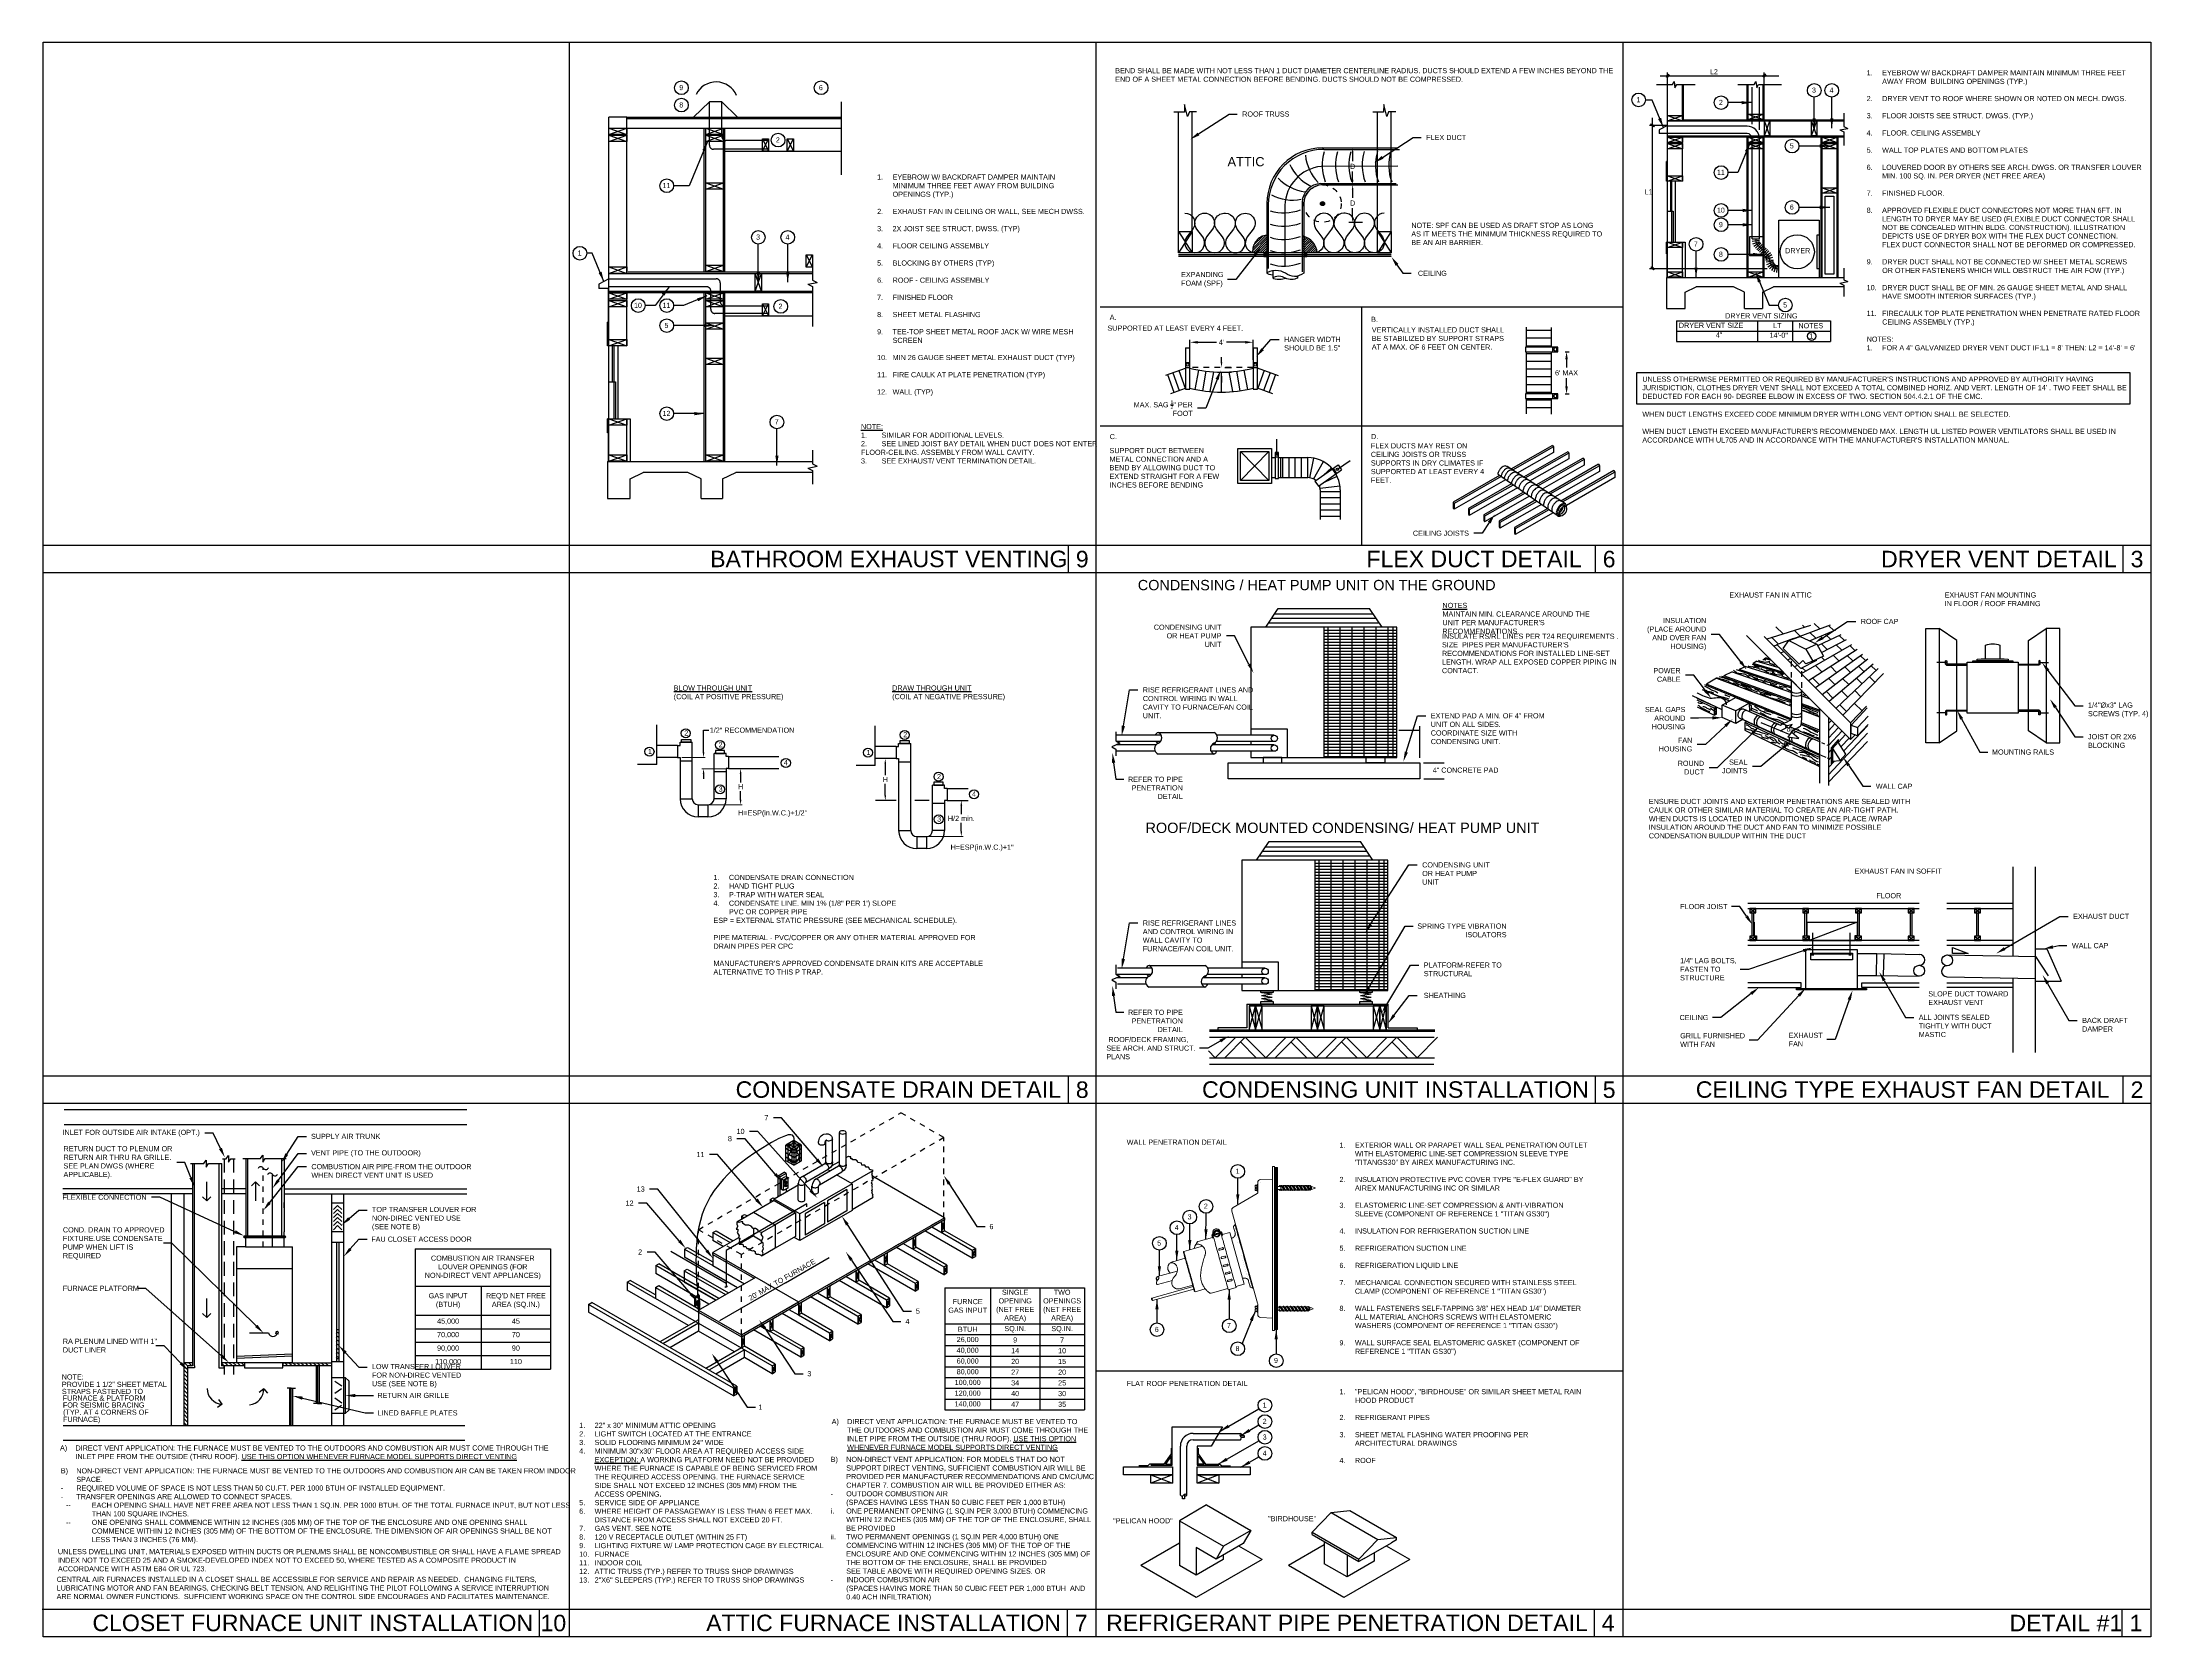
# Model space of a CAD drawing. Header units: inches. Extents: x -22 to 145, y -20 to 61.
# Drawn here: x -0.02 to 38.37, y 0 to 29 of the extents above; entities that cross this region are included whole.
import ezdxf
from ezdxf import colors
from ezdxf.entities.mleader import LeaderData, LeaderLine
from ezdxf.enums import TextEntityAlignment as Align
from ezdxf.math import Vec2, Vec3

# ---------------------------------------------------------------- set-up
doc = ezdxf.new("R2010")
doc.units = ezdxf.units.IN
doc.header["$MEASUREMENT"] = 0
doc.header["$PDMODE"] = 34
doc.header["$PDSIZE"] = 50
for name, pattern in [('ACAD_ISO02W100', [15, 12, -3]), ('DASH', [0.25, 0.125, -0.125]), ('DASHED2', [0.375, 0.25, -0.125]), ('DASHEDX2', [1.5, 1, -0.5])]:
    doc.linetypes.add(name, pattern=pattern)
for name, color, linetype in [('1-MECH_EQUIP', 5, 'Continuous'), ('Annotations', 1, 'Continuous'), ('DET-1', 1, 'Continuous'), ('DET-4', 4, 'Continuous'), ('GEC_BORDER', 2, 'Continuous'), ('LINE', 3, 'Continuous'), ('M-DET-MEDIUM', 3, 'Continuous'), ('M-DET-THIN', 9, 'Continuous'), ('M-DET-TXT', 2, 'Continuous'), ('M-DET-WIDE', 255, 'Continuous'), ('M_TEXT', 2, 'Continuous'), ('MECH_DUCT', 40, 'Continuous'), ('NORM', 3, 'Continuous'), ('TEXT', 2, 'Continuous')]:
    doc.layers.add(name, color=color, linetype=linetype)
doc.styles.add('ARC-TEXT', font='arial.ttf', dxfattribs={"width": 1.00018, "height": 0.0938})
doc.styles.add('Arial', font='arial.ttf')
doc.styles.add('PDF Arial', font='arial.ttf')
doc.styles.add('shbd-text', font='arial.ttf')
doc.styles.get("Standard").update_dxf_attribs({"font": 'arial.ttf'})
doc.styles.add('TITLE1', font='arial.ttf')
doc.dimstyles.new('ASSY$0', dxfattribs={"dimscale": 0.75, "dimtxt": 0.1875, "dimasz": 0.1875, "dimexe": 0.0625, "dimexo": 0.0625, "dimgap": 0.0625, "dimtad": 0, "dimtih": 1, "dimtoh": 1, "dimdec": 4, "dimzin": 4, "dimdsep": 46, "dimlunit": 5, "dimtxsty": 'Standard', "dimcen": 0.0625, "dimadec": 0, "dimazin": 0, "dimtfac": 0.666667, "dimtdec": 4, "dimtofl": 0, "dimtmove": 0, "dimatfit": 3, "dimfxl": 1, "dimfrac": 2, "dimtolj": 1, "dimtzin": 0, "dimarcsym": 0})
doc.dimstyles.new('Standard 1', dxfattribs={"dimtxt": 0.18, "dimasz": 0.18, "dimexe": 0.18, "dimexo": 0.0625, "dimgap": 0.09, "dimtad": 0, "dimtih": 1, "dimtoh": 1, "dimdec": 4, "dimzin": 0, "dimdsep": 46, "dimlunit": 4, "dimtxsty": 'Standard', "dimcen": 0.09, "dimadec": 0, "dimazin": 0, "dimtfac": 1, "dimtdec": 4, "dimtofl": 0, "dimtmove": 0, "dimatfit": 3, "dimfxl": 1, "dimtolj": 1, "dimtzin": 0, "dimarcsym": 0})
doc.dimstyles.new('Standard 2', dxfattribs={"dimtxt": 0.18, "dimasz": 0.18, "dimexe": 0.18, "dimexo": 0.0625, "dimgap": 0.09, "dimtad": 0, "dimtih": 1, "dimtoh": 1, "dimdec": 4, "dimzin": 0, "dimdsep": 46, "dimtxsty": 'Standard', "dimcen": 0.09, "dimadec": 0, "dimazin": 0, "dimtfac": 1, "dimtdec": 4, "dimtofl": 0, "dimtmove": 0, "dimatfit": 3, "dimfxl": 1, "dimtolj": 1, "dimtzin": 0, "dimarcsym": 0})
doc.dimstyles.new('STANDARD$7', dxfattribs={"dimtxt": 0.18, "dimasz": 0.125, "dimexe": 0.179688, "dimexo": 0.0625, "dimgap": 0.09, "dimtad": 1, "dimdec": 4, "dimzin": 0, "dimdsep": 46, "dimlunit": 4, "dimtxsty": 'Standard', "dimcen": 0.09375, "dimclrd": 256, "dimadec": 0, "dimazin": 0, "dimtfac": 1, "dimtdec": 4, "dimtmove": 0, "dimatfit": 3, "dimfxl": 1, "dimtolj": 1, "dimtzin": 0, "dimarcsym": 0})
pattern_1 = [(45, (21.99236, 25.17008), (-0.0208103, 0.0208103), [])]

# ---------------------------------------------------------------- blocks, each defined once
blk = doc.blocks.new('000003')
at = {"ltscale": 6}
blk.add_circle((0, 0), 1.49, dxfattribs=at)
at = {"ltscale": 12, "style": 'ARC-TEXT', "width": 0.85}
blk.add_attdef('X', text='', height=1.12, dxfattribs=at).set_placement((-0.05, -0.51), align=Align.CENTER)
blk = doc.blocks.new('*U1089')
blk.add_line((0, -0.067), (0, 0.067))
blk = doc.blocks.new('*U1090')
at = {"layer": 'M-DET-WIDE', "color": 0, "linetype": 'ByBlock', "lineweight": -2, "transparency": 16777216}
for p, rotation in [((31.131, 25.423), 270), ((31.132, 25.389), 276.8471591211278), ((31.139, 25.356), 289.3385958638614), ((31.154, 25.326), 301.830032606595), ((31.175, 25.299), 314.3214693493285), ((31.2, 25.275), 316.2302240564718), ((31.224, 25.252), 316.2302240564718), ((31.249, 25.228), 316.2302240564718), ((31.273, 25.205), 316.2302240564718), ((31.298, 25.181), 316.2302240564718), ((31.323, 25.157), 316.2302240564718), ((31.347, 25.133), 310.448018982417), ((31.366, 25.105), 297.9565822396823), ((31.378, 25.074), 285.4651454969477), ((31.384, 25.04), 272.9737087542131), ((31.386, 25.013), 278.1557912319838), ((31.394, 24.981), 290.6472279747179), ((31.409, 24.95), 303.1386647174519), ((31.431, 24.924), 315.630101460186), ((31.458, 24.903), 328.1215382029202), ((31.488, 24.888), 340.6129749456545), ((31.521, 24.88), 353.1044116883886)]:
    blk.add_blockref('*U1089', p, dxfattribs=dict(at, rotation=rotation))
blk = doc.blocks.new('*D1096')
at = {"layer": 'Defpoints', "color": 0, "transparency": 16777216}
for p in [(21.994, 23.543), (20.845, 23.177), (21.994, 23.177)]:
    blk.add_point(p, dxfattribs=at)
at = {"layer": 'M-DET-TXT', "color": 0, "lineweight": -2, "transparency": 16777216}
for p, q in [((20.845, 23.224), (20.845, 23.589)), ((20.986, 23.543), (21.328, 23.543)), ((21.853, 23.543), (21.511, 23.543)), ((21.994, 23.224), (21.994, 23.589))]:
    blk.add_line(p, q, dxfattribs=at)
at = {"layer": 'M-DET-TXT', "color": 0, "transparency": 16777216}
for points in [[(20.986, 23.566), (20.986, 23.519), (20.845, 23.543)], [(21.853, 23.566), (21.853, 23.519), (21.994, 23.543)]]:
    blk.add_solid(points, dxfattribs=at)
at = {"layer": 'M-DET-TXT', "color": 0, "transparency": 16777216, "insert": (21.419, 23.543), "char_height": 0.0938, "attachment_point": 5, "style": 'ARC-TEXT'}
blk.add_mtext("\\A1;4'", dxfattribs=at)
blk = doc.blocks.new('*D1094')
at = {"layer": 'Defpoints', "color": 0, "transparency": 16777216}
for p in [(27.618, 23.372), (27.618, 22.603), (27.692, 22.603)]:
    blk.add_point(p, dxfattribs=at)
at = {"layer": 'M_TEXT', "color": 0, "lineweight": -2, "transparency": 16777216}
for p, q in [((27.665, 23.372), (27.739, 23.372)), ((27.692, 23.231), (27.692, 23.082)), ((27.692, 22.744), (27.692, 22.893)), ((27.665, 22.603), (27.739, 22.603))]:
    blk.add_line(p, q, dxfattribs=at)
at = {"layer": 'M_TEXT', "color": 0, "transparency": 16777216}
for points in [[(27.669, 23.231), (27.716, 23.231), (27.692, 23.372)], [(27.669, 22.744), (27.716, 22.744), (27.692, 22.603)]]:
    blk.add_solid(points, dxfattribs=at)
at = {"layer": 'M_TEXT', "color": 0, "transparency": 16777216, "insert": (27.692, 22.987), "char_height": 0.0938, "attachment_point": 5, "style": 'ARC-TEXT'}
blk.add_mtext("\\A1;6' MAX", dxfattribs=at)
blk = doc.blocks.new('*D1097')
at = {"layer": 'Defpoints', "color": 0, "transparency": 16777216}
for p in [(23.812, 26.405), (23.674, 25.726), (23.803, 25.726)]:
    blk.add_point(p, dxfattribs=at)
at = {"layer": 'M_TEXT', "color": 0, "lineweight": -2, "transparency": 16777216}
for p, q in [((23.749, 26.405), (23.623, 26.405)), ((23.803, 26.311), (23.803, 26.168)), ((23.736, 25.726), (23.983, 25.726)), ((23.803, 25.819), (23.803, 25.981))]:
    blk.add_line(p, q, dxfattribs=at)
at = {"layer": 'M_TEXT', "color": 0, "transparency": 16777216}
for points in [[(23.787, 26.311), (23.819, 26.311), (23.803, 26.405)], [(23.787, 25.819), (23.819, 25.819), (23.803, 25.726)]]:
    blk.add_solid(points, dxfattribs=at)
at = {"layer": 'M_TEXT', "color": 0, "transparency": 16777216, "insert": (23.803, 26.075), "char_height": 0.0938, "attachment_point": 5}
blk.add_mtext('\\A1;D', dxfattribs=at)
blk = doc.blocks.new('*D1098')
at = {"layer": 'Defpoints', "color": 0, "transparency": 16777216}
for p in [(23.674, 27.078), (23.674, 26.405), (23.803, 26.405)]:
    blk.add_point(p, dxfattribs=at)
at = {"layer": 'M_TEXT', "color": 0, "lineweight": -2, "transparency": 16777216}
for p, q in [((23.736, 27.078), (23.983, 27.078)), ((23.803, 26.984), (23.803, 26.836)), ((23.803, 26.499), (23.803, 26.649)), ((23.736, 26.405), (23.983, 26.405))]:
    blk.add_line(p, q, dxfattribs=at)
at = {"layer": 'M_TEXT', "color": 0, "transparency": 16777216}
for points in [[(23.787, 26.984), (23.819, 26.984), (23.803, 27.078)], [(23.787, 26.499), (23.819, 26.499), (23.803, 26.405)]]:
    blk.add_solid(points, dxfattribs=at)
at = {"layer": 'M_TEXT', "color": 0, "transparency": 16777216, "insert": (23.803, 26.742), "char_height": 0.0938, "attachment_point": 5}
blk.add_mtext('\\A1;D', dxfattribs=at)
blk = doc.blocks.new('_None')
blk = doc.blocks.new('*D1095')
at = {"layer": 'Defpoints', "color": 0, "transparency": 16777216}
for p in [(21.419, 23.087), (21.419, 23), (21.419, 23)]:
    blk.add_point(p, dxfattribs=at)
at = {"layer": 'M_TEXT', "color": 0, "lineweight": -2, "transparency": 16777216}
for p, q in [((21.419, 23.18), (21.419, 23.274)), ((21.482, 23.087), (21.599, 23.087)), ((21.419, 22.906), (21.419, 22.812)), ((21.481, 23), (21.599, 23))]:
    blk.add_line(p, q, dxfattribs=at)
at = {"layer": 'M_TEXT', "color": 0, "transparency": 16777216}
for points in [[(21.404, 23.18), (21.435, 23.18), (21.419, 23.087)], [(21.404, 22.906), (21.435, 22.906), (21.419, 23)]]:
    blk.add_solid(points, dxfattribs=at)
blk = doc.blocks.new('*U1092')
at = {"layer": 'M-DET-THIN'}
blk.add_arc((0.816, 0.016), 0.816, 162.0986, 201.3804, dxfattribs=at)
blk = doc.blocks.new('*U1093')
at = {"layer": 'M-DET-THIN', "color": 0, "linetype": 'ByBlock', "lineweight": -2, "transparency": 16777216}
for p, rotation in [((23.015, 26.685), 23.40630536907319), ((23.249, 26.741), 0.1295628267938295), ((23.491, 26.742), 0.1295628267938295), ((23.733, 26.742), 0.1295628267938295), ((23.975, 26.743), 0.1295628267938295), ((24.217, 26.743), 0.1295628267938295), ((24.459, 26.744), 0.1295628267938295), ((22.663, 26.365), 61.09593801247018), ((22.812, 26.554), 42.25112169077169), ((22.582, 26.138), 79.94075433416862), ((22.571, 25.896), 90), ((22.571, 25.654), 90), ((22.571, 25.412), 90), ((22.571, 25.17), 90), ((22.571, 24.928), 90)]:
    blk.add_blockref('*U1092', p, dxfattribs=dict(at, rotation=rotation))
blk = doc.blocks.new('2X6')
at = {"layer": 'DET-1', "color": 1}
for p, q in [((0, 0), (1.5, 5.5)), ((0, 5.5), (1.5, 0))]:
    blk.add_line(p, q, dxfattribs=at)
at = {"layer": 'DET-4', "color": 4}
blk.add_lwpolyline([(0, 0), (1.5, 0), (1.5, 5.5), (0, 5.5)], close=True, dxfattribs=at)
blk = doc.blocks.new('block 22')
at = {"lineweight": 0}
blk.add_lwpolyline([(1.93, 5.602), (1.932, 6.037)], dxfattribs=at)
blk = doc.blocks.new('block 139')
at = {"lineweight": 0}
blk.add_lwpolyline([(3.209, 6.394), (3.074, 6.356)], dxfattribs=at)
blk = doc.blocks.new('block 140')
at = {"lineweight": 0}
blk.add_lwpolyline([(2.897, 6.307), (2.632, 6.233)], dxfattribs=at)
blk = doc.blocks.new('block 141')
at = {"lineweight": 0}
blk.add_lwpolyline([(2.895, 5.296), (3.176, 5.374)], dxfattribs=at)
blk = doc.blocks.new('block 142')
at = {"lineweight": 0}
blk.add_lwpolyline([(3.32, 5.415), (3.471, 5.457)], dxfattribs=at)
blk = doc.blocks.new('block 143')
at = {"lineweight": 0}
blk.add_lwpolyline([(2.542, 5.412), (1.792, 5.202)], dxfattribs=at)
blk = doc.blocks.new('block 144')
at = {"lineweight": 0}
blk.add_lwpolyline([(1.805, 5.156), (2.555, 5.366)], dxfattribs=at)
blk = doc.blocks.new('block 145')
at = {"lineweight": 0}
blk.add_lwpolyline([(2.255, 5.693), (1.898, 5.593)], dxfattribs=at)
blk = doc.blocks.new('block 146')
at = {"lineweight": 0}
blk.add_lwpolyline([(1.893, 5.449), (2.166, 5.525)], dxfattribs=at)
blk = doc.blocks.new('block 147')
at = {"lineweight": 0}
blk.add_lwpolyline([(2.398, 5.926), (2.176, 5.864)], dxfattribs=at)
blk = doc.blocks.new('block 148')
at = {"lineweight": 0}
blk.add_lwpolyline([(2.313, 5.374), (2.535, 5.436)], dxfattribs=at)
blk = doc.blocks.new('block 149')
at = {"lineweight": 0}
blk.add_lwpolyline([(3.182, 5.351), (3.326, 5.392)], dxfattribs=at)
blk = doc.blocks.new('block 150')
at = {"lineweight": 0}
blk.add_lwpolyline([(3.051, 6.375), (3.032, 6.37)], dxfattribs=at)
blk = doc.blocks.new('block 151')
at = {"lineweight": 0}
blk.add_lwpolyline([(2.926, 6.34), (2.907, 6.334)], dxfattribs=at)
blk = doc.blocks.new('block 152')
at = {"lineweight": 0}
blk.add_lwpolyline([(3.034, 6.411), (3.033, 6.415)], dxfattribs=at)
blk = doc.blocks.new('block 153')
at = {"lineweight": 0}
blk.add_lwpolyline([(3.04, 6.39), (3.039, 6.393)], dxfattribs=at)
blk = doc.blocks.new('block 154')
at = {"lineweight": 0}
blk.add_lwpolyline([(2.908, 6.357), (2.909, 6.353)], dxfattribs=at)
blk = doc.blocks.new('block 155')
at = {"lineweight": 0}
blk.add_lwpolyline([(2.902, 6.378), (2.903, 6.375)], dxfattribs=at)
blk = doc.blocks.new('block 156')
at = {"lineweight": 0}
blk.add_open_spline([(3.041, 6.408), (3.04, 6.408), (3.04, 6.408), (3.04, 6.408), (3.039, 6.407), (3.038, 6.408), (3.037, 6.408), (3.037, 6.408), (3.036, 6.408), (3.036, 6.408)], degree=3, knots=[0, 0, 0, 0, 1, 1, 1, 2, 2, 2, 3, 3, 3, 3], dxfattribs=at)
blk = doc.blocks.new('block 157')
at = {"lineweight": 0}
blk.add_open_spline([(2.903, 6.374), (2.903, 6.374), (2.903, 6.374), (2.903, 6.374), (2.903, 6.373), (2.903, 6.373), (2.903, 6.372), (2.902, 6.371), (2.902, 6.37), (2.901, 6.369), (2.901, 6.369), (2.9, 6.368), (2.899, 6.368)], degree=3, knots=[0, 0, 0, 0, 1, 1, 1, 2, 2, 2, 3, 3, 3, 4, 4, 4, 4], dxfattribs=at)
blk = doc.blocks.new('block 158')
at = {"lineweight": 0}
blk.add_open_spline([(3.064, 6.394), (3.061, 6.404), (3.051, 6.41), (3.041, 6.408)], degree=3, dxfattribs=at)
blk = doc.blocks.new('block 159')
at = {"lineweight": 0}
blk.add_open_spline([(2.899, 6.368), (2.889, 6.365), (2.883, 6.355), (2.886, 6.345)], degree=3, dxfattribs=at)
blk = doc.blocks.new('block 160')
at = {"lineweight": 0}
blk.add_open_spline([(3.057, 6.355), (3.062, 6.357), (3.065, 6.364), (3.064, 6.37)], degree=3, dxfattribs=at)
blk = doc.blocks.new('block 161')
at = {"lineweight": 0}
blk.add_open_spline([(2.899, 6.324), (2.901, 6.318), (2.907, 6.314), (2.913, 6.315)], degree=3, dxfattribs=at)
blk = doc.blocks.new('block 162')
at = {"lineweight": 0}
blk.add_lwpolyline([(2.929, 6.367), (3.016, 6.391)], dxfattribs=at)
blk = doc.blocks.new('block 163')
at = {"lineweight": 0}
blk.add_lwpolyline([(2.932, 6.335), (2.936, 6.33)], dxfattribs=at)
blk = doc.blocks.new('block 164')
at = {"lineweight": 0}
blk.add_lwpolyline([(3.028, 6.356), (3.03, 6.362)], dxfattribs=at)
blk = doc.blocks.new('block 165')
at = {"lineweight": 0}
blk.add_lwpolyline([(2.993, 6.433), (2.99, 6.434)], dxfattribs=at)
blk = doc.blocks.new('block 166')
at = {"lineweight": 0}
blk.add_lwpolyline([(2.929, 6.417), (2.927, 6.414)], dxfattribs=at)
blk = doc.blocks.new('block 167')
at = {"lineweight": 0}
blk.add_lwpolyline([(3.718, 5.069), (3.706, 5.069)], dxfattribs=at)
blk = doc.blocks.new('block 168')
at = {"lineweight": 0}
blk.add_lwpolyline([(3.706, 4.949), (3.718, 4.949)], dxfattribs=at)
blk = doc.blocks.new('block 169')
at = {"lineweight": 0}
blk.add_open_spline([(4.613, 4.99), (4.615, 4.987), (4.617, 4.985), (4.619, 4.983), (4.621, 4.98), (4.623, 4.977), (4.625, 4.974)], degree=3, knots=[0, 0, 0, 0, 1, 1, 1, 2, 2, 2, 2], dxfattribs=at)
blk = doc.blocks.new('block 170')
at = {"lineweight": 0}
blk.add_open_spline([(4.483, 4.99), (4.485, 4.988), (4.487, 4.985), (4.489, 4.983), (4.491, 4.98), (4.493, 4.977), (4.496, 4.974)], degree=3, knots=[0, 0, 0, 0, 1, 1, 1, 2, 2, 2, 2], dxfattribs=at)
blk = doc.blocks.new('block 171')
at = {"lineweight": 0}
blk.add_open_spline([(4.353, 4.99), (4.356, 4.987), (4.358, 4.985), (4.36, 4.982), (4.362, 4.98), (4.364, 4.977), (4.366, 4.975)], degree=3, knots=[0, 0, 0, 0, 1, 1, 1, 2, 2, 2, 2], dxfattribs=at)
blk = doc.blocks.new('block 172')
at = {"lineweight": 0}
blk.add_open_spline([(4.224, 4.99), (4.226, 4.988), (4.228, 4.985), (4.23, 4.983), (4.232, 4.98), (4.234, 4.977), (4.236, 4.974)], degree=3, knots=[0, 0, 0, 0, 1, 1, 1, 2, 2, 2, 2], dxfattribs=at)
blk = doc.blocks.new('block 173')
at = {"lineweight": 0}
blk.add_lwpolyline([(4.106, 4.975), (4.109, 4.971)], dxfattribs=at)
blk = doc.blocks.new('block 174')
at = {"lineweight": 0}
blk.add_open_spline([(4.602, 5.028), (4.599, 5.031), (4.596, 5.035), (4.593, 5.038), (4.593, 5.039), (4.592, 5.04), (4.592, 5.04), (4.591, 5.041), (4.591, 5.041), (4.591, 5.042), (4.59, 5.042), (4.59, 5.042), (4.59, 5.043), (4.59, 5.043), (4.59, 5.043), (4.59, 5.043)], degree=3, knots=[0, 0, 0, 0, 1, 1, 1, 2, 2, 2, 3, 3, 3, 4, 4, 4, 5, 5, 5, 5], dxfattribs=at)
blk = doc.blocks.new('block 175')
at = {"lineweight": 0}
blk.add_open_spline([(4.472, 5.028), (4.47, 5.03), (4.468, 5.033), (4.466, 5.035), (4.464, 5.038), (4.462, 5.041), (4.46, 5.044)], degree=3, knots=[0, 0, 0, 0, 1, 1, 1, 2, 2, 2, 2], dxfattribs=at)
blk = doc.blocks.new('block 176')
at = {"lineweight": 0}
blk.add_open_spline([(4.343, 5.028), (4.342, 5.029), (4.341, 5.03), (4.34, 5.031), (4.339, 5.032), (4.338, 5.033), (4.337, 5.034), (4.336, 5.036), (4.335, 5.037), (4.334, 5.038), (4.333, 5.04), (4.331, 5.042), (4.33, 5.043)], degree=3, knots=[0, 0, 0, 0, 1, 1, 1, 2, 2, 2, 3, 3, 3, 4, 4, 4, 4], dxfattribs=at)
blk = doc.blocks.new('block 177')
at = {"lineweight": 0}
blk.add_open_spline([(4.213, 5.028), (4.211, 5.03), (4.209, 5.032), (4.207, 5.034), (4.205, 5.037), (4.203, 5.04), (4.2, 5.043)], degree=3, knots=[0, 0, 0, 0, 1, 1, 1, 2, 2, 2, 2], dxfattribs=at)
blk = doc.blocks.new('block 178')
at = {"lineweight": 0}
blk.add_lwpolyline([(4.51, 4.964), (4.511, 4.964)], dxfattribs=at)
blk = doc.blocks.new('block 179')
at = {"lineweight": 0}
blk.add_lwpolyline([(4.38, 4.964), (4.381, 4.964)], dxfattribs=at)
blk = doc.blocks.new('block 180')
at = {"lineweight": 0}
blk.add_lwpolyline([(4.25, 4.964), (4.251, 4.964)], dxfattribs=at)
blk = doc.blocks.new('block 181')
at = {"lineweight": 0}
blk.add_lwpolyline([(4.121, 4.964), (4.122, 4.964)], dxfattribs=at)
blk = doc.blocks.new('block 182')
at = {"lineweight": 0}
blk.add_lwpolyline([(4.187, 5.053), (4.185, 5.053)], dxfattribs=at)
blk = doc.blocks.new('block 183')
at = {"lineweight": 0}
blk.add_lwpolyline([(4.316, 5.053), (4.315, 5.053)], dxfattribs=at)
blk = doc.blocks.new('block 184')
at = {"lineweight": 0}
blk.add_lwpolyline([(4.446, 5.053), (4.445, 5.053)], dxfattribs=at)
blk = doc.blocks.new('block 185')
at = {"lineweight": 0}
blk.add_lwpolyline([(4.576, 5.053), (4.574, 5.053)], dxfattribs=at)
blk = doc.blocks.new('block 186')
at = {"lineweight": 0}
blk.add_lwpolyline([(4.574, 4.964), (4.576, 4.964)], dxfattribs=at)
blk = doc.blocks.new('block 187')
at = {"lineweight": 0}
blk.add_lwpolyline([(4.445, 4.964), (4.446, 4.964)], dxfattribs=at)
blk = doc.blocks.new('block 188')
at = {"lineweight": 0}
blk.add_lwpolyline([(4.315, 4.964), (4.316, 4.964)], dxfattribs=at)
blk = doc.blocks.new('block 189')
at = {"lineweight": 0}
blk.add_lwpolyline([(4.185, 4.964), (4.187, 4.964)], dxfattribs=at)
blk = doc.blocks.new('block 190')
at = {"lineweight": 0}
blk.add_lwpolyline([(4.122, 5.053), (4.121, 5.053)], dxfattribs=at)
blk = doc.blocks.new('block 191')
at = {"lineweight": 0}
blk.add_lwpolyline([(4.251, 5.053), (4.25, 5.053)], dxfattribs=at)
blk = doc.blocks.new('block 192')
at = {"lineweight": 0}
blk.add_lwpolyline([(4.381, 5.053), (4.38, 5.053)], dxfattribs=at)
blk = doc.blocks.new('block 193')
at = {"lineweight": 0}
blk.add_lwpolyline([(4.511, 5.053), (4.51, 5.053)], dxfattribs=at)
blk = doc.blocks.new('block 194')
at = {"lineweight": 0}
blk.add_open_spline([(4.149, 5.027), (4.146, 5.031), (4.143, 5.034), (4.14, 5.038), (4.139, 5.038), (4.139, 5.039), (4.138, 5.04), (4.138, 5.04), (4.138, 5.041), (4.137, 5.041), (4.137, 5.041), (4.137, 5.042), (4.137, 5.042), (4.136, 5.042), (4.136, 5.043), (4.136, 5.043)], degree=3, knots=[0, 0, 0, 0, 1, 1, 1, 2, 2, 2, 3, 3, 3, 4, 4, 4, 5, 5, 5, 5], dxfattribs=at)
blk = doc.blocks.new('block 195')
at = {"lineweight": 0}
blk.add_open_spline([(4.278, 5.027), (4.276, 5.03), (4.274, 5.032), (4.272, 5.035), (4.27, 5.038), (4.267, 5.041), (4.265, 5.043)], degree=3, knots=[0, 0, 0, 0, 1, 1, 1, 2, 2, 2, 2], dxfattribs=at)
blk = doc.blocks.new('block 196')
at = {"lineweight": 0}
blk.add_open_spline([(4.408, 5.027), (4.405, 5.03), (4.403, 5.033), (4.4, 5.036), (4.399, 5.038), (4.397, 5.041), (4.395, 5.043)], degree=3, knots=[0, 0, 0, 0, 1, 1, 1, 2, 2, 2, 2], dxfattribs=at)
blk = doc.blocks.new('block 197')
at = {"lineweight": 0}
blk.add_open_spline([(4.538, 5.027), (4.535, 5.03), (4.533, 5.032), (4.531, 5.035), (4.529, 5.038), (4.527, 5.041), (4.525, 5.043)], degree=3, knots=[0, 0, 0, 0, 1, 1, 1, 2, 2, 2, 2], dxfattribs=at)
blk = doc.blocks.new('block 198')
at = {"lineweight": 0}
blk.add_open_spline([(4.113, 5.05), (4.113, 5.05), (4.113, 5.05), (4.113, 5.05), (4.113, 5.05), (4.113, 5.049), (4.113, 5.049), (4.113, 5.049), (4.113, 5.049), (4.113, 5.049), (4.112, 5.048), (4.112, 5.048), (4.112, 5.048), (4.112, 5.047), (4.111, 5.047), (4.111, 5.046), (4.11, 5.045), (4.11, 5.045), (4.109, 5.044), (4.109, 5.044), (4.108, 5.044), (4.108, 5.043)], degree=3, knots=[0, 0, 0, 0, 1, 1, 1, 2, 2, 2, 3, 3, 3, 4, 4, 4, 5, 5, 5, 6, 6, 6, 7, 7, 7, 7], dxfattribs=at)
blk = doc.blocks.new('block 199')
at = {"lineweight": 0}
blk.add_open_spline([(4.159, 4.99), (4.161, 4.987), (4.163, 4.985), (4.165, 4.982), (4.167, 4.98), (4.17, 4.977), (4.172, 4.974)], degree=3, knots=[0, 0, 0, 0, 1, 1, 1, 2, 2, 2, 2], dxfattribs=at)
blk = doc.blocks.new('block 200')
at = {"lineweight": 0}
blk.add_open_spline([(4.288, 4.99), (4.29, 4.988), (4.292, 4.985), (4.295, 4.983), (4.297, 4.98), (4.299, 4.977), (4.301, 4.974)], degree=3, knots=[0, 0, 0, 0, 1, 1, 1, 2, 2, 2, 2], dxfattribs=at)
blk = doc.blocks.new('block 201')
at = {"lineweight": 0}
blk.add_open_spline([(4.418, 4.99), (4.419, 4.989), (4.419, 4.988), (4.42, 4.987), (4.421, 4.986), (4.422, 4.985), (4.423, 4.984), (4.425, 4.982), (4.426, 4.981), (4.427, 4.979), (4.428, 4.978), (4.429, 4.976), (4.431, 4.974)], degree=3, knots=[0, 0, 0, 0, 1, 1, 1, 2, 2, 2, 3, 3, 3, 4, 4, 4, 4], dxfattribs=at)
blk = doc.blocks.new('block 202')
at = {"lineweight": 0}
blk.add_open_spline([(4.548, 4.99), (4.55, 4.987), (4.553, 4.984), (4.555, 4.982), (4.557, 4.979), (4.558, 4.977), (4.56, 4.975)], degree=3, knots=[0, 0, 0, 0, 1, 1, 1, 2, 2, 2, 2], dxfattribs=at)
blk = doc.blocks.new('block 203')
at = {"lineweight": 0}
blk.add_lwpolyline([(4.651, 4.975), (4.663, 4.982)], dxfattribs=at)
blk = doc.blocks.new('block 204')
at = {"lineweight": 0}
blk.add_lwpolyline([(4.638, 4.968), (4.645, 4.972)], dxfattribs=at)
blk = doc.blocks.new('block 205')
at = {"lineweight": 0}
blk.add_lwpolyline([(4.645, 5.045), (4.637, 5.05)], dxfattribs=at)
blk = doc.blocks.new('block 206')
at = {"lineweight": 0}
blk.add_lwpolyline([(4.663, 5.035), (4.651, 5.042)], dxfattribs=at)
blk = doc.blocks.new('block 207')
at = {"lineweight": 0}
blk.add_lwpolyline([(4.627, 5.044), (4.607, 5.044), (4.587, 5.044)], dxfattribs=at)
blk = doc.blocks.new('block 208')
at = {"lineweight": 0}
blk.add_lwpolyline([(4.498, 5.044), (4.478, 5.044), (4.458, 5.044)], dxfattribs=at)
blk = doc.blocks.new('block 209')
at = {"lineweight": 0}
blk.add_lwpolyline([(4.368, 5.044), (4.348, 5.044), (4.328, 5.044)], dxfattribs=at)
blk = doc.blocks.new('block 210')
at = {"lineweight": 0}
blk.add_lwpolyline([(4.238, 5.044), (4.218, 5.044), (4.2, 5.044)], dxfattribs=at)
blk = doc.blocks.new('block 211')
at = {"lineweight": 0}
blk.add_lwpolyline([(4.11, 5.044), (4.106, 5.044)], dxfattribs=at)
blk = doc.blocks.new('block 212')
at = {"lineweight": 0}
blk.add_lwpolyline([(4.134, 4.973), (4.154, 4.973), (4.173, 4.973)], dxfattribs=at)
blk = doc.blocks.new('block 213')
at = {"lineweight": 0}
blk.add_lwpolyline([(4.263, 4.973), (4.283, 4.973), (4.301, 4.973)], dxfattribs=at)
blk = doc.blocks.new('block 214')
at = {"lineweight": 0}
blk.add_lwpolyline([(4.393, 4.973), (4.413, 4.973), (4.433, 4.973)], dxfattribs=at)
blk = doc.blocks.new('block 215')
at = {"lineweight": 0}
blk.add_lwpolyline([(4.523, 4.973), (4.543, 4.973), (4.562, 4.973)], dxfattribs=at)
blk = doc.blocks.new('block 216')
at = {"lineweight": 0}
blk.add_open_spline([(4.112, 4.99), (4.113, 4.989), (4.114, 4.988), (4.115, 4.987), (4.116, 4.986), (4.117, 4.985), (4.118, 4.984)], degree=3, knots=[0, 0, 0, 0, 1, 1, 1, 2, 2, 2, 2], dxfattribs=at)
blk = doc.blocks.new('block 217')
at = {"lineweight": 0}
blk.add_open_spline([(4.242, 4.99), (4.243, 4.989), (4.244, 4.988), (4.245, 4.987), (4.246, 4.986), (4.246, 4.985), (4.247, 4.983)], degree=3, knots=[0, 0, 0, 0, 1, 1, 1, 2, 2, 2, 2], dxfattribs=at)
blk = doc.blocks.new('block 218')
at = {"lineweight": 0}
blk.add_open_spline([(4.372, 4.99), (4.373, 4.989), (4.373, 4.988), (4.374, 4.987), (4.375, 4.986), (4.376, 4.985), (4.377, 4.984)], degree=3, knots=[0, 0, 0, 0, 1, 1, 1, 2, 2, 2, 2], dxfattribs=at)
blk = doc.blocks.new('block 219')
at = {"lineweight": 0}
blk.add_open_spline([(4.501, 4.99), (4.502, 4.989), (4.503, 4.988), (4.504, 4.987), (4.505, 4.986), (4.506, 4.985), (4.506, 4.984)], degree=3, knots=[0, 0, 0, 0, 1, 1, 1, 2, 2, 2, 2], dxfattribs=at)
blk = doc.blocks.new('block 220')
at = {"lineweight": 0}
blk.add_open_spline([(4.631, 4.99), (4.632, 4.989), (4.633, 4.988), (4.633, 4.987), (4.634, 4.986), (4.635, 4.985), (4.636, 4.984)], degree=3, knots=[0, 0, 0, 0, 1, 1, 1, 2, 2, 2, 2], dxfattribs=at)
blk = doc.blocks.new('block 221')
at = {"lineweight": 0}
blk.add_open_spline([(4.649, 5.027), (4.648, 5.028), (4.648, 5.029), (4.647, 5.03), (4.646, 5.031), (4.645, 5.032), (4.644, 5.034)], degree=3, knots=[0, 0, 0, 0, 1, 1, 1, 2, 2, 2, 2], dxfattribs=at)
blk = doc.blocks.new('block 222')
at = {"lineweight": 0}
blk.add_open_spline([(4.519, 5.027), (4.518, 5.028), (4.518, 5.029), (4.517, 5.03), (4.516, 5.031), (4.515, 5.033), (4.514, 5.034)], degree=3, knots=[0, 0, 0, 0, 1, 1, 1, 2, 2, 2, 2], dxfattribs=at)
blk = doc.blocks.new('block 223')
at = {"lineweight": 0}
blk.add_open_spline([(4.39, 5.027), (4.389, 5.028), (4.388, 5.029), (4.387, 5.03), (4.386, 5.031), (4.385, 5.033), (4.384, 5.034)], degree=3, knots=[0, 0, 0, 0, 1, 1, 1, 2, 2, 2, 2], dxfattribs=at)
blk = doc.blocks.new('block 224')
at = {"lineweight": 0}
blk.add_open_spline([(4.26, 5.027), (4.259, 5.028), (4.258, 5.029), (4.257, 5.03), (4.256, 5.031), (4.256, 5.033), (4.255, 5.034)], degree=3, knots=[0, 0, 0, 0, 1, 1, 1, 2, 2, 2, 2], dxfattribs=at)
blk = doc.blocks.new('block 225')
at = {"lineweight": 0}
blk.add_open_spline([(4.13, 5.027), (4.129, 5.028), (4.129, 5.029), (4.128, 5.03), (4.127, 5.032), (4.126, 5.033), (4.125, 5.034)], degree=3, knots=[0, 0, 0, 0, 1, 1, 1, 2, 2, 2, 2], dxfattribs=at)
blk = doc.blocks.new('block 226')
at = {"lineweight": 0}
blk.add_lwpolyline([(4.588, 4.973), (4.608, 4.973), (4.627, 4.973)], dxfattribs=at)
blk = doc.blocks.new('block 227')
at = {"lineweight": 0}
blk.add_lwpolyline([(4.458, 4.973), (4.478, 4.973), (4.498, 4.973)], dxfattribs=at)
blk = doc.blocks.new('block 228')
at = {"lineweight": 0}
blk.add_lwpolyline([(4.328, 4.973), (4.348, 4.973), (4.367, 4.973)], dxfattribs=at)
blk = doc.blocks.new('block 229')
at = {"lineweight": 0}
blk.add_lwpolyline([(4.199, 4.973), (4.218, 4.973), (4.238, 4.973)], dxfattribs=at)
blk = doc.blocks.new('block 230')
at = {"lineweight": 0}
blk.add_lwpolyline([(4.106, 4.974), (4.107, 4.974)], dxfattribs=at)
blk = doc.blocks.new('block 231')
at = {"lineweight": 0}
blk.add_lwpolyline([(4.174, 5.044), (4.134, 5.044)], dxfattribs=at)
blk = doc.blocks.new('block 232')
at = {"lineweight": 0}
blk.add_lwpolyline([(4.303, 5.044), (4.263, 5.044)], dxfattribs=at)
blk = doc.blocks.new('block 233')
at = {"lineweight": 0}
blk.add_lwpolyline([(4.433, 5.044), (4.393, 5.044)], dxfattribs=at)
blk = doc.blocks.new('block 234')
at = {"lineweight": 0}
blk.add_lwpolyline([(4.563, 5.044), (4.543, 5.044), (4.523, 5.044)], dxfattribs=at)
blk = doc.blocks.new('block 235')
at = {"lineweight": 0}
blk.add_open_spline([(4.195, 5.027), (4.194, 5.028), (4.193, 5.029), (4.193, 5.03), (4.192, 5.031), (4.191, 5.032), (4.19, 5.034)], degree=3, knots=[0, 0, 0, 0, 1, 1, 1, 2, 2, 2, 2], dxfattribs=at)
blk = doc.blocks.new('block 236')
at = {"lineweight": 0}
blk.add_open_spline([(4.325, 5.027), (4.324, 5.028), (4.323, 5.029), (4.322, 5.03), (4.321, 5.031), (4.32, 5.032), (4.32, 5.034)], degree=3, knots=[0, 0, 0, 0, 1, 1, 1, 2, 2, 2, 2], dxfattribs=at)
blk = doc.blocks.new('block 237')
at = {"lineweight": 0}
blk.add_open_spline([(4.454, 5.027), (4.454, 5.028), (4.453, 5.029), (4.452, 5.03), (4.451, 5.031), (4.45, 5.033), (4.449, 5.034)], degree=3, knots=[0, 0, 0, 0, 1, 1, 1, 2, 2, 2, 2], dxfattribs=at)
blk = doc.blocks.new('block 238')
at = {"lineweight": 0}
blk.add_open_spline([(4.584, 5.027), (4.583, 5.028), (4.582, 5.029), (4.581, 5.03), (4.581, 5.031), (4.58, 5.033), (4.579, 5.034)], degree=3, knots=[0, 0, 0, 0, 1, 1, 1, 2, 2, 2, 2], dxfattribs=at)
blk = doc.blocks.new('block 239')
at = {"lineweight": 0}
blk.add_open_spline([(4.566, 4.99), (4.567, 4.989), (4.568, 4.988), (4.569, 4.987), (4.57, 4.986), (4.57, 4.985), (4.571, 4.984)], degree=3, knots=[0, 0, 0, 0, 1, 1, 1, 2, 2, 2, 2], dxfattribs=at)
blk = doc.blocks.new('block 240')
at = {"lineweight": 0}
blk.add_open_spline([(4.436, 4.99), (4.437, 4.989), (4.438, 4.988), (4.439, 4.987), (4.44, 4.986), (4.441, 4.985), (4.442, 4.984)], degree=3, knots=[0, 0, 0, 0, 1, 1, 1, 2, 2, 2, 2], dxfattribs=at)
blk = doc.blocks.new('block 241')
at = {"lineweight": 0}
blk.add_open_spline([(4.307, 4.99), (4.307, 4.989), (4.308, 4.988), (4.309, 4.987), (4.31, 4.986), (4.311, 4.985), (4.312, 4.984)], degree=3, knots=[0, 0, 0, 0, 1, 1, 1, 2, 2, 2, 2], dxfattribs=at)
blk = doc.blocks.new('block 242')
at = {"lineweight": 0}
blk.add_open_spline([(4.177, 4.99), (4.178, 4.989), (4.179, 4.988), (4.18, 4.987), (4.18, 4.986), (4.181, 4.985), (4.182, 4.984)], degree=3, knots=[0, 0, 0, 0, 1, 1, 1, 2, 2, 2, 2], dxfattribs=at)
blk = doc.blocks.new('block 243')
at = {"lineweight": 0}
blk.add_lwpolyline([(4.106, 5.037), (4.079, 5.037)], dxfattribs=at)
blk = doc.blocks.new('block 244')
at = {"lineweight": 0}
blk.add_lwpolyline([(4.079, 4.98), (4.106, 4.98)], dxfattribs=at)
blk = doc.blocks.new('block 245')
at = {"lineweight": 0}
blk.add_lwpolyline([(4.663, 4.982), (4.728, 5.006)], dxfattribs=at)
blk = doc.blocks.new('block 246')
at = {"lineweight": 0}
blk.add_lwpolyline([(4.728, 5.012), (4.663, 5.035)], dxfattribs=at)
blk = doc.blocks.new('block 247')
at = {"lineweight": 0}
blk.add_open_spline([(4.644, 7.187), (4.646, 7.184), (4.648, 7.182), (4.65, 7.179), (4.653, 7.177), (4.655, 7.174), (4.657, 7.171)], degree=3, knots=[0, 0, 0, 0, 1, 1, 1, 2, 2, 2, 2], dxfattribs=at)
blk = doc.blocks.new('block 248')
at = {"lineweight": 0}
blk.add_open_spline([(4.514, 7.187), (4.516, 7.185), (4.519, 7.182), (4.521, 7.18), (4.523, 7.177), (4.525, 7.174), (4.527, 7.171)], degree=3, knots=[0, 0, 0, 0, 1, 1, 1, 2, 2, 2, 2], dxfattribs=at)
blk = doc.blocks.new('block 249')
at = {"lineweight": 0}
blk.add_open_spline([(4.385, 7.187), (4.387, 7.184), (4.389, 7.182), (4.391, 7.179), (4.393, 7.176), (4.395, 7.174), (4.397, 7.171)], degree=3, knots=[0, 0, 0, 0, 1, 1, 1, 2, 2, 2, 2], dxfattribs=at)
blk = doc.blocks.new('block 250')
at = {"lineweight": 0}
blk.add_open_spline([(4.255, 7.187), (4.257, 7.185), (4.259, 7.182), (4.261, 7.179), (4.264, 7.177), (4.266, 7.174), (4.268, 7.171)], degree=3, knots=[0, 0, 0, 0, 1, 1, 1, 2, 2, 2, 2], dxfattribs=at)
blk = doc.blocks.new('block 251')
at = {"lineweight": 0}
blk.add_lwpolyline([(4.14, 7.169), (4.141, 7.168)], dxfattribs=at)
blk = doc.blocks.new('block 252')
at = {"lineweight": 0}
blk.add_lwpolyline([(4.541, 7.161), (4.542, 7.161)], dxfattribs=at)
blk = doc.blocks.new('block 253')
at = {"lineweight": 0}
blk.add_lwpolyline([(4.411, 7.161), (4.413, 7.161)], dxfattribs=at)
blk = doc.blocks.new('block 254')
at = {"lineweight": 0}
blk.add_lwpolyline([(4.282, 7.161), (4.283, 7.161)], dxfattribs=at)
blk = doc.blocks.new('block 255')
at = {"lineweight": 0}
blk.add_lwpolyline([(4.152, 7.161), (4.153, 7.161)], dxfattribs=at)
blk = doc.blocks.new('block 256')
at = {"lineweight": 0}
blk.add_lwpolyline([(4.218, 7.25), (4.217, 7.25)], dxfattribs=at)
blk = doc.blocks.new('block 257')
at = {"lineweight": 0}
blk.add_lwpolyline([(4.348, 7.25), (4.347, 7.25)], dxfattribs=at)
blk = doc.blocks.new('block 258')
at = {"lineweight": 0}
blk.add_lwpolyline([(4.477, 7.25), (4.476, 7.25)], dxfattribs=at)
blk = doc.blocks.new('block 259')
at = {"lineweight": 0}
blk.add_lwpolyline([(4.607, 7.25), (4.606, 7.25)], dxfattribs=at)
blk = doc.blocks.new('block 260')
at = {"lineweight": 0}
blk.add_open_spline([(4.634, 7.225), (4.631, 7.228), (4.627, 7.232), (4.625, 7.235), (4.624, 7.236), (4.624, 7.236), (4.623, 7.237), (4.623, 7.238), (4.623, 7.238), (4.622, 7.239), (4.622, 7.239), (4.622, 7.239), (4.621, 7.24), (4.621, 7.24), (4.621, 7.24), (4.621, 7.24)], degree=3, knots=[0, 0, 0, 0, 1, 1, 1, 2, 2, 2, 3, 3, 3, 4, 4, 4, 5, 5, 5, 5], dxfattribs=at)
blk = doc.blocks.new('block 261')
at = {"lineweight": 0}
blk.add_open_spline([(4.504, 7.225), (4.502, 7.227), (4.5, 7.23), (4.497, 7.232), (4.495, 7.235), (4.493, 7.238), (4.491, 7.241)], degree=3, knots=[0, 0, 0, 0, 1, 1, 1, 2, 2, 2, 2], dxfattribs=at)
blk = doc.blocks.new('block 262')
at = {"lineweight": 0}
blk.add_open_spline([(4.374, 7.225), (4.373, 7.226), (4.372, 7.227), (4.372, 7.228), (4.371, 7.229), (4.37, 7.23), (4.369, 7.231), (4.367, 7.232), (4.366, 7.234), (4.365, 7.235), (4.364, 7.237), (4.363, 7.239), (4.362, 7.24)], degree=3, knots=[0, 0, 0, 0, 1, 1, 1, 2, 2, 2, 3, 3, 3, 4, 4, 4, 4], dxfattribs=at)
blk = doc.blocks.new('block 263')
at = {"lineweight": 0}
blk.add_open_spline([(4.245, 7.225), (4.243, 7.227), (4.241, 7.229), (4.239, 7.231), (4.236, 7.234), (4.234, 7.237), (4.232, 7.24)], degree=3, knots=[0, 0, 0, 0, 1, 1, 1, 2, 2, 2, 2], dxfattribs=at)
blk = doc.blocks.new('block 264')
at = {"lineweight": 0}
blk.add_open_spline([(4.18, 7.224), (4.177, 7.228), (4.174, 7.231), (4.171, 7.235), (4.171, 7.235), (4.17, 7.236), (4.17, 7.237), (4.169, 7.237), (4.169, 7.238), (4.169, 7.238), (4.168, 7.238), (4.168, 7.239), (4.168, 7.239), (4.168, 7.239), (4.168, 7.239), (4.168, 7.24)], degree=3, knots=[0, 0, 0, 0, 1, 1, 1, 2, 2, 2, 3, 3, 3, 4, 4, 4, 5, 5, 5, 5], dxfattribs=at)
blk = doc.blocks.new('block 265')
at = {"lineweight": 0}
blk.add_open_spline([(4.31, 7.224), (4.308, 7.227), (4.305, 7.229), (4.303, 7.232), (4.301, 7.235), (4.299, 7.237), (4.297, 7.24)], degree=3, knots=[0, 0, 0, 0, 1, 1, 1, 2, 2, 2, 2], dxfattribs=at)
blk = doc.blocks.new('block 266')
at = {"lineweight": 0}
blk.add_open_spline([(4.439, 7.224), (4.437, 7.227), (4.434, 7.23), (4.432, 7.233), (4.43, 7.235), (4.429, 7.237), (4.427, 7.24)], degree=3, knots=[0, 0, 0, 0, 1, 1, 1, 2, 2, 2, 2], dxfattribs=at)
blk = doc.blocks.new('block 267')
at = {"lineweight": 0}
blk.add_open_spline([(4.569, 7.224), (4.567, 7.227), (4.565, 7.229), (4.562, 7.232), (4.56, 7.235), (4.558, 7.238), (4.556, 7.24)], degree=3, knots=[0, 0, 0, 0, 1, 1, 1, 2, 2, 2, 2], dxfattribs=at)
blk = doc.blocks.new('block 268')
at = {"lineweight": 0}
blk.add_lwpolyline([(4.606, 7.161), (4.607, 7.161)], dxfattribs=at)
blk = doc.blocks.new('block 269')
at = {"lineweight": 0}
blk.add_lwpolyline([(4.476, 7.161), (4.477, 7.161)], dxfattribs=at)
blk = doc.blocks.new('block 270')
at = {"lineweight": 0}
blk.add_lwpolyline([(4.346, 7.161), (4.348, 7.161)], dxfattribs=at)
blk = doc.blocks.new('block 271')
at = {"lineweight": 0}
blk.add_lwpolyline([(4.217, 7.161), (4.218, 7.161)], dxfattribs=at)
blk = doc.blocks.new('block 272')
at = {"lineweight": 0}
blk.add_lwpolyline([(4.153, 7.25), (4.152, 7.25)], dxfattribs=at)
blk = doc.blocks.new('block 273')
at = {"lineweight": 0}
blk.add_lwpolyline([(4.283, 7.25), (4.282, 7.25)], dxfattribs=at)
blk = doc.blocks.new('block 274')
at = {"lineweight": 0}
blk.add_lwpolyline([(4.413, 7.25), (4.411, 7.25)], dxfattribs=at)
blk = doc.blocks.new('block 275')
at = {"lineweight": 0}
blk.add_lwpolyline([(4.542, 7.25), (4.541, 7.25)], dxfattribs=at)
blk = doc.blocks.new('block 276')
at = {"lineweight": 0}
blk.add_open_spline([(4.145, 7.247), (4.145, 7.247), (4.145, 7.247), (4.145, 7.247), (4.145, 7.246), (4.144, 7.246), (4.144, 7.246), (4.144, 7.246), (4.144, 7.246), (4.144, 7.245), (4.144, 7.245), (4.144, 7.245), (4.144, 7.245), (4.143, 7.244), (4.143, 7.244), (4.142, 7.243), (4.142, 7.242), (4.141, 7.242), (4.14, 7.241)], degree=3, knots=[0, 0, 0, 0, 1, 1, 1, 2, 2, 2, 3, 3, 3, 4, 4, 4, 5, 5, 5, 6, 6, 6, 6], dxfattribs=at)
blk = doc.blocks.new('block 277')
at = {"lineweight": 0}
blk.add_open_spline([(4.19, 7.187), (4.193, 7.184), (4.195, 7.182), (4.197, 7.179), (4.199, 7.177), (4.201, 7.174), (4.203, 7.171)], degree=3, knots=[0, 0, 0, 0, 1, 1, 1, 2, 2, 2, 2], dxfattribs=at)
blk = doc.blocks.new('block 278')
at = {"lineweight": 0}
blk.add_open_spline([(4.319, 7.187), (4.322, 7.185), (4.324, 7.182), (4.326, 7.18), (4.328, 7.177), (4.33, 7.174), (4.332, 7.171)], degree=3, knots=[0, 0, 0, 0, 1, 1, 1, 2, 2, 2, 2], dxfattribs=at)
blk = doc.blocks.new('block 279')
at = {"lineweight": 0}
blk.add_open_spline([(4.449, 7.187), (4.45, 7.186), (4.451, 7.185), (4.452, 7.184), (4.453, 7.183), (4.454, 7.182), (4.455, 7.181), (4.456, 7.179), (4.457, 7.178), (4.458, 7.176), (4.46, 7.175), (4.461, 7.173), (4.462, 7.171)], degree=3, knots=[0, 0, 0, 0, 1, 1, 1, 2, 2, 2, 3, 3, 3, 4, 4, 4, 4], dxfattribs=at)
blk = doc.blocks.new('block 280')
at = {"lineweight": 0}
blk.add_open_spline([(4.579, 7.187), (4.582, 7.184), (4.584, 7.181), (4.586, 7.178), (4.588, 7.176), (4.59, 7.174), (4.592, 7.171)], degree=3, knots=[0, 0, 0, 0, 1, 1, 1, 2, 2, 2, 2], dxfattribs=at)
blk = doc.blocks.new('block 281')
at = {"lineweight": 0}
blk.add_lwpolyline([(4.683, 7.172), (4.694, 7.179)], dxfattribs=at)
blk = doc.blocks.new('block 282')
at = {"lineweight": 0}
blk.add_lwpolyline([(4.669, 7.164), (4.677, 7.169)], dxfattribs=at)
blk = doc.blocks.new('block 283')
at = {"lineweight": 0}
blk.add_lwpolyline([(4.677, 7.242), (4.669, 7.247)], dxfattribs=at)
blk = doc.blocks.new('block 284')
at = {"lineweight": 0}
blk.add_lwpolyline([(4.694, 7.232), (4.683, 7.239)], dxfattribs=at)
blk = doc.blocks.new('block 285')
at = {"lineweight": 0}
blk.add_lwpolyline([(4.659, 7.241), (4.639, 7.241), (4.621, 7.241)], dxfattribs=at)
blk = doc.blocks.new('block 286')
at = {"lineweight": 0}
blk.add_lwpolyline([(4.529, 7.241), (4.509, 7.241), (4.489, 7.241)], dxfattribs=at)
blk = doc.blocks.new('block 287')
at = {"lineweight": 0}
blk.add_lwpolyline([(4.4, 7.241), (4.38, 7.241), (4.36, 7.241)], dxfattribs=at)
blk = doc.blocks.new('block 288')
at = {"lineweight": 0}
blk.add_lwpolyline([(4.27, 7.241), (4.25, 7.241), (4.231, 7.241)], dxfattribs=at)
blk = doc.blocks.new('block 289')
at = {"lineweight": 0}
blk.add_lwpolyline([(4.141, 7.241), (4.138, 7.241)], dxfattribs=at)
blk = doc.blocks.new('block 290')
at = {"lineweight": 0}
blk.add_lwpolyline([(4.165, 7.17), (4.185, 7.17), (4.205, 7.17)], dxfattribs=at)
blk = doc.blocks.new('block 291')
at = {"lineweight": 0}
blk.add_lwpolyline([(4.295, 7.17), (4.315, 7.17), (4.332, 7.17)], dxfattribs=at)
blk = doc.blocks.new('block 292')
at = {"lineweight": 0}
blk.add_lwpolyline([(4.424, 7.17), (4.464, 7.17)], dxfattribs=at)
blk = doc.blocks.new('block 293')
at = {"lineweight": 0}
blk.add_lwpolyline([(4.554, 7.17), (4.574, 7.17), (4.594, 7.17)], dxfattribs=at)
blk = doc.blocks.new('block 294')
at = {"lineweight": 0}
blk.add_open_spline([(4.144, 7.187), (4.144, 7.186), (4.145, 7.185), (4.146, 7.184), (4.147, 7.183), (4.148, 7.182), (4.149, 7.18)], degree=3, knots=[0, 0, 0, 0, 1, 1, 1, 2, 2, 2, 2], dxfattribs=at)
blk = doc.blocks.new('block 295')
at = {"lineweight": 0}
blk.add_open_spline([(4.273, 7.187), (4.274, 7.186), (4.275, 7.185), (4.276, 7.184), (4.277, 7.183), (4.278, 7.181), (4.279, 7.18)], degree=3, knots=[0, 0, 0, 0, 1, 1, 1, 2, 2, 2, 2], dxfattribs=at)
blk = doc.blocks.new('block 296')
at = {"lineweight": 0}
blk.add_open_spline([(4.403, 7.187), (4.404, 7.186), (4.405, 7.185), (4.406, 7.184), (4.407, 7.183), (4.408, 7.181), (4.408, 7.18)], degree=3, knots=[0, 0, 0, 0, 1, 1, 1, 2, 2, 2, 2], dxfattribs=at)
blk = doc.blocks.new('block 297')
at = {"lineweight": 0}
blk.add_open_spline([(4.533, 7.187), (4.534, 7.186), (4.534, 7.185), (4.535, 7.184), (4.536, 7.183), (4.537, 7.182), (4.538, 7.181)], degree=3, knots=[0, 0, 0, 0, 1, 1, 1, 2, 2, 2, 2], dxfattribs=at)
blk = doc.blocks.new('block 298')
at = {"lineweight": 0}
blk.add_open_spline([(4.662, 7.187), (4.663, 7.186), (4.664, 7.185), (4.665, 7.184), (4.666, 7.183), (4.667, 7.182), (4.668, 7.181)], degree=3, knots=[0, 0, 0, 0, 1, 1, 1, 2, 2, 2, 2], dxfattribs=at)
blk = doc.blocks.new('block 299')
at = {"lineweight": 0}
blk.add_open_spline([(4.681, 7.224), (4.68, 7.225), (4.679, 7.226), (4.678, 7.227), (4.677, 7.228), (4.676, 7.229), (4.675, 7.23)], degree=3, knots=[0, 0, 0, 0, 1, 1, 1, 2, 2, 2, 2], dxfattribs=at)
blk = doc.blocks.new('block 300')
at = {"lineweight": 0}
blk.add_open_spline([(4.551, 7.224), (4.55, 7.225), (4.549, 7.226), (4.548, 7.227), (4.547, 7.228), (4.546, 7.229), (4.545, 7.23)], degree=3, knots=[0, 0, 0, 0, 1, 1, 1, 2, 2, 2, 2], dxfattribs=at)
blk = doc.blocks.new('block 301')
at = {"lineweight": 0}
blk.add_open_spline([(4.421, 7.224), (4.42, 7.225), (4.419, 7.226), (4.418, 7.227), (4.418, 7.228), (4.417, 7.229), (4.416, 7.231)], degree=3, knots=[0, 0, 0, 0, 1, 1, 1, 2, 2, 2, 2], dxfattribs=at)
blk = doc.blocks.new('block 302')
at = {"lineweight": 0}
blk.add_open_spline([(4.291, 7.224), (4.291, 7.225), (4.29, 7.226), (4.289, 7.227), (4.288, 7.228), (4.287, 7.229), (4.286, 7.231)], degree=3, knots=[0, 0, 0, 0, 1, 1, 1, 2, 2, 2, 2], dxfattribs=at)
blk = doc.blocks.new('block 303')
at = {"lineweight": 0}
blk.add_open_spline([(4.162, 7.224), (4.161, 7.225), (4.16, 7.226), (4.159, 7.227), (4.158, 7.228), (4.157, 7.23), (4.156, 7.231)], degree=3, knots=[0, 0, 0, 0, 1, 1, 1, 2, 2, 2, 2], dxfattribs=at)
blk = doc.blocks.new('block 304')
at = {"lineweight": 0}
blk.add_open_spline([(4.227, 7.224), (4.226, 7.225), (4.225, 7.226), (4.224, 7.227), (4.223, 7.228), (4.222, 7.229), (4.221, 7.23)], degree=3, knots=[0, 0, 0, 0, 1, 1, 1, 2, 2, 2, 2], dxfattribs=at)
blk = doc.blocks.new('block 305')
at = {"lineweight": 0}
blk.add_open_spline([(4.356, 7.224), (4.355, 7.225), (4.354, 7.226), (4.354, 7.227), (4.353, 7.228), (4.352, 7.229), (4.351, 7.23)], degree=3, knots=[0, 0, 0, 0, 1, 1, 1, 2, 2, 2, 2], dxfattribs=at)
blk = doc.blocks.new('block 306')
at = {"lineweight": 0}
blk.add_open_spline([(4.486, 7.224), (4.485, 7.225), (4.484, 7.226), (4.483, 7.227), (4.482, 7.228), (4.482, 7.229), (4.481, 7.23)], degree=3, knots=[0, 0, 0, 0, 1, 1, 1, 2, 2, 2, 2], dxfattribs=at)
blk = doc.blocks.new('block 307')
at = {"lineweight": 0}
blk.add_open_spline([(4.616, 7.224), (4.615, 7.225), (4.614, 7.226), (4.613, 7.227), (4.612, 7.228), (4.611, 7.229), (4.61, 7.231)], degree=3, knots=[0, 0, 0, 0, 1, 1, 1, 2, 2, 2, 2], dxfattribs=at)
blk = doc.blocks.new('block 308')
at = {"lineweight": 0}
blk.add_lwpolyline([(4.619, 7.17), (4.639, 7.17), (4.659, 7.17)], dxfattribs=at)
blk = doc.blocks.new('block 309')
at = {"lineweight": 0}
blk.add_lwpolyline([(4.489, 7.17), (4.509, 7.17), (4.529, 7.17)], dxfattribs=at)
blk = doc.blocks.new('block 310')
at = {"lineweight": 0}
blk.add_lwpolyline([(4.36, 7.17), (4.38, 7.17), (4.398, 7.17)], dxfattribs=at)
blk = doc.blocks.new('block 311')
at = {"lineweight": 0}
blk.add_lwpolyline([(4.23, 7.17), (4.25, 7.17), (4.27, 7.17)], dxfattribs=at)
blk = doc.blocks.new('block 312')
at = {"lineweight": 0}
blk.add_lwpolyline([(4.138, 7.17), (4.139, 7.17)], dxfattribs=at)
blk = doc.blocks.new('block 313')
at = {"lineweight": 0}
blk.add_lwpolyline([(4.205, 7.241), (4.185, 7.241), (4.165, 7.241)], dxfattribs=at)
blk = doc.blocks.new('block 314')
at = {"lineweight": 0}
blk.add_lwpolyline([(4.335, 7.241), (4.315, 7.241), (4.295, 7.241)], dxfattribs=at)
blk = doc.blocks.new('block 315')
at = {"lineweight": 0}
blk.add_lwpolyline([(4.464, 7.241), (4.424, 7.241)], dxfattribs=at)
blk = doc.blocks.new('block 316')
at = {"lineweight": 0}
blk.add_lwpolyline([(4.594, 7.241), (4.574, 7.241), (4.554, 7.241)], dxfattribs=at)
blk = doc.blocks.new('block 317')
at = {"lineweight": 0}
blk.add_open_spline([(4.597, 7.187), (4.598, 7.186), (4.599, 7.185), (4.6, 7.184), (4.601, 7.183), (4.602, 7.182), (4.603, 7.181)], degree=3, knots=[0, 0, 0, 0, 1, 1, 1, 2, 2, 2, 2], dxfattribs=at)
blk = doc.blocks.new('block 318')
at = {"lineweight": 0}
blk.add_open_spline([(4.468, 7.187), (4.469, 7.186), (4.469, 7.185), (4.47, 7.184), (4.471, 7.183), (4.472, 7.182), (4.473, 7.181)], degree=3, knots=[0, 0, 0, 0, 1, 1, 1, 2, 2, 2, 2], dxfattribs=at)
blk = doc.blocks.new('block 319')
at = {"lineweight": 0}
blk.add_open_spline([(4.338, 7.187), (4.339, 7.186), (4.34, 7.185), (4.341, 7.184), (4.342, 7.183), (4.342, 7.182), (4.343, 7.181)], degree=3, knots=[0, 0, 0, 0, 1, 1, 1, 2, 2, 2, 2], dxfattribs=at)
blk = doc.blocks.new('block 320')
at = {"lineweight": 0}
blk.add_open_spline([(4.208, 7.187), (4.209, 7.186), (4.21, 7.185), (4.211, 7.184), (4.212, 7.183), (4.213, 7.182), (4.214, 7.181)], degree=3, knots=[0, 0, 0, 0, 1, 1, 1, 2, 2, 2, 2], dxfattribs=at)
blk = doc.blocks.new('block 321')
at = {"lineweight": 0}
blk.add_lwpolyline([(4.138, 7.234), (4.079, 7.234)], dxfattribs=at)
blk = doc.blocks.new('block 322')
at = {"lineweight": 0}
blk.add_lwpolyline([(4.079, 7.177), (4.138, 7.177)], dxfattribs=at)
blk = doc.blocks.new('block 323')
at = {"lineweight": 0}
blk.add_lwpolyline([(4.694, 7.179), (4.759, 7.203)], dxfattribs=at)
blk = doc.blocks.new('block 324')
at = {"lineweight": 0}
blk.add_lwpolyline([(4.759, 7.209), (4.694, 7.232)], dxfattribs=at)
blk = doc.blocks.new('block 325')
at = {"lineweight": 0}
blk.add_lwpolyline([(3.718, 7.266), (3.708, 7.266)], dxfattribs=at)
blk = doc.blocks.new('block 326')
at = {"lineweight": 0}
blk.add_lwpolyline([(3.708, 7.146), (3.718, 7.146)], dxfattribs=at)
blk = doc.blocks.new('block 327')
at = {"lineweight": 0}
blk.add_lwpolyline([(4.108, 7.172), (4.111, 7.168)], dxfattribs=at)
blk = doc.blocks.new('block 328')
at = {"lineweight": 0}
blk.add_lwpolyline([(4.511, 7.161), (4.512, 7.161)], dxfattribs=at)
blk = doc.blocks.new('block 329')
at = {"lineweight": 0}
blk.add_lwpolyline([(4.381, 7.161), (4.383, 7.161)], dxfattribs=at)
blk = doc.blocks.new('block 330')
at = {"lineweight": 0}
blk.add_lwpolyline([(4.252, 7.161), (4.253, 7.161)], dxfattribs=at)
blk = doc.blocks.new('block 331')
at = {"lineweight": 0}
blk.add_lwpolyline([(4.122, 7.161), (4.123, 7.161)], dxfattribs=at)
blk = doc.blocks.new('block 332')
at = {"lineweight": 0}
blk.add_lwpolyline([(4.188, 7.25), (4.187, 7.25)], dxfattribs=at)
blk = doc.blocks.new('block 333')
at = {"lineweight": 0}
blk.add_lwpolyline([(4.318, 7.25), (4.317, 7.25)], dxfattribs=at)
blk = doc.blocks.new('block 334')
at = {"lineweight": 0}
blk.add_lwpolyline([(4.447, 7.25), (4.446, 7.25)], dxfattribs=at)
blk = doc.blocks.new('block 335')
at = {"lineweight": 0}
blk.add_lwpolyline([(4.577, 7.25), (4.576, 7.25)], dxfattribs=at)
blk = doc.blocks.new('block 336')
at = {"lineweight": 0}
blk.add_lwpolyline([(4.576, 7.161), (4.577, 7.161)], dxfattribs=at)
blk = doc.blocks.new('block 337')
at = {"lineweight": 0}
blk.add_lwpolyline([(4.446, 7.161), (4.447, 7.161)], dxfattribs=at)
blk = doc.blocks.new('block 338')
at = {"lineweight": 0}
blk.add_lwpolyline([(4.317, 7.161), (4.318, 7.161)], dxfattribs=at)
blk = doc.blocks.new('block 339')
at = {"lineweight": 0}
blk.add_lwpolyline([(4.187, 7.161), (4.188, 7.161)], dxfattribs=at)
blk = doc.blocks.new('block 340')
at = {"lineweight": 0}
blk.add_lwpolyline([(4.123, 7.25), (4.122, 7.25)], dxfattribs=at)
blk = doc.blocks.new('block 341')
at = {"lineweight": 0}
blk.add_lwpolyline([(4.253, 7.25), (4.252, 7.25)], dxfattribs=at)
blk = doc.blocks.new('block 342')
at = {"lineweight": 0}
blk.add_lwpolyline([(4.383, 7.25), (4.381, 7.25)], dxfattribs=at)
blk = doc.blocks.new('block 343')
at = {"lineweight": 0}
blk.add_lwpolyline([(4.512, 7.25), (4.511, 7.25)], dxfattribs=at)
blk = doc.blocks.new('block 344')
at = {"lineweight": 0}
blk.add_open_spline([(4.115, 7.247), (4.115, 7.247), (4.115, 7.247), (4.115, 7.247), (4.115, 7.246), (4.115, 7.246), (4.114, 7.246), (4.114, 7.246), (4.114, 7.246), (4.114, 7.245), (4.114, 7.245), (4.114, 7.245), (4.114, 7.245), (4.113, 7.244), (4.113, 7.244), (4.112, 7.243), (4.112, 7.242), (4.111, 7.242), (4.11, 7.241)], degree=3, knots=[0, 0, 0, 0, 1, 1, 1, 2, 2, 2, 3, 3, 3, 4, 4, 4, 5, 5, 5, 6, 6, 6, 6], dxfattribs=at)
blk = doc.blocks.new('block 345')
at = {"lineweight": 0}
blk.add_lwpolyline([(4.629, 7.241), (4.621, 7.241)], dxfattribs=at)
blk = doc.blocks.new('block 346')
at = {"lineweight": 0}
blk.add_lwpolyline([(4.499, 7.241), (4.491, 7.241)], dxfattribs=at)
blk = doc.blocks.new('block 347')
at = {"lineweight": 0}
blk.add_lwpolyline([(4.462, 7.241), (4.459, 7.241)], dxfattribs=at)
blk = doc.blocks.new('block 348')
at = {"lineweight": 0}
blk.add_lwpolyline([(4.37, 7.241), (4.361, 7.241)], dxfattribs=at)
blk = doc.blocks.new('block 349')
at = {"lineweight": 0}
blk.add_lwpolyline([(4.334, 7.241), (4.332, 7.241)], dxfattribs=at)
blk = doc.blocks.new('block 350')
at = {"lineweight": 0}
blk.add_lwpolyline([(4.332, 7.241), (4.33, 7.241)], dxfattribs=at)
blk = doc.blocks.new('block 351')
at = {"lineweight": 0}
blk.add_lwpolyline([(4.24, 7.241), (4.231, 7.241)], dxfattribs=at)
blk = doc.blocks.new('block 352')
at = {"lineweight": 0}
blk.add_lwpolyline([(4.112, 7.241), (4.108, 7.241)], dxfattribs=at)
blk = doc.blocks.new('block 353')
at = {"lineweight": 0}
blk.add_lwpolyline([(4.135, 7.17), (4.138, 7.17)], dxfattribs=at)
blk = doc.blocks.new('block 354')
at = {"lineweight": 0}
blk.add_lwpolyline([(4.166, 7.17), (4.175, 7.17)], dxfattribs=at)
blk = doc.blocks.new('block 355')
at = {"lineweight": 0}
blk.add_lwpolyline([(4.294, 7.17), (4.303, 7.17)], dxfattribs=at)
blk = doc.blocks.new('block 356')
at = {"lineweight": 0}
blk.add_lwpolyline([(4.395, 7.17), (4.397, 7.17)], dxfattribs=at)
blk = doc.blocks.new('block 357')
at = {"lineweight": 0}
blk.add_lwpolyline([(4.426, 7.17), (4.434, 7.17)], dxfattribs=at)
blk = doc.blocks.new('block 358')
at = {"lineweight": 0}
blk.add_lwpolyline([(4.527, 7.17), (4.528, 7.17)], dxfattribs=at)
blk = doc.blocks.new('block 359')
at = {"lineweight": 0}
blk.add_lwpolyline([(4.553, 7.17), (4.564, 7.17)], dxfattribs=at)
blk = doc.blocks.new('block 360')
at = {"lineweight": 0}
blk.add_lwpolyline([(4.639, 7.164), (4.647, 7.169)], dxfattribs=at)
blk = doc.blocks.new('block 361')
at = {"lineweight": 0}
blk.add_lwpolyline([(4.647, 7.242), (4.639, 7.247)], dxfattribs=at)
blk = doc.blocks.new('block 362')
at = {"lineweight": 0}
blk.add_lwpolyline([(4.617, 7.17), (4.62, 7.17)], dxfattribs=at)
blk = doc.blocks.new('block 363')
at = {"lineweight": 0}
blk.add_lwpolyline([(4.358, 7.17), (4.361, 7.17)], dxfattribs=at)
blk = doc.blocks.new('block 364')
at = {"lineweight": 0}
blk.add_lwpolyline([(4.231, 7.17), (4.24, 7.17)], dxfattribs=at)
blk = doc.blocks.new('block 365')
at = {"lineweight": 0}
blk.add_lwpolyline([(4.108, 7.17), (4.109, 7.17)], dxfattribs=at)
blk = doc.blocks.new('block 366')
at = {"lineweight": 0}
blk.add_lwpolyline([(4.138, 7.241), (4.135, 7.241)], dxfattribs=at)
blk = doc.blocks.new('block 367')
at = {"lineweight": 0}
blk.add_lwpolyline([(4.268, 7.241), (4.265, 7.241)], dxfattribs=at)
blk = doc.blocks.new('block 368')
at = {"lineweight": 0}
blk.add_lwpolyline([(4.398, 7.241), (4.395, 7.241)], dxfattribs=at)
blk = doc.blocks.new('block 369')
at = {"lineweight": 0}
blk.add_lwpolyline([(3.627, 5.384), (3.637, 5.387)], dxfattribs=at)
blk = doc.blocks.new('block 370')
at = {"lineweight": 0}
blk.add_lwpolyline([(3.315, 6.54), (3.304, 6.537)], dxfattribs=at)
blk = doc.blocks.new('block 371')
at = {"lineweight": 0}
blk.add_open_spline([(3.613, 5.386), (3.616, 5.383), (3.623, 5.383), (3.627, 5.384)], degree=3, dxfattribs=at)
blk = doc.blocks.new('block 372')
at = {"lineweight": 0}
blk.add_open_spline([(3.304, 6.537), (3.3, 6.536), (3.295, 6.532), (3.293, 6.528)], degree=3, dxfattribs=at)
blk = doc.blocks.new('block 373')
at = {"lineweight": 0}
blk.add_lwpolyline([(3.293, 6.528), (3.279, 6.504)], dxfattribs=at)
blk = doc.blocks.new('block 374')
at = {"lineweight": 0}
blk.add_lwpolyline([(3.588, 5.399), (3.613, 5.386)], dxfattribs=at)
blk = doc.blocks.new('block 375')
at = {"lineweight": 0}
blk.add_open_spline([(3.579, 5.411), (3.58, 5.406), (3.584, 5.401), (3.588, 5.399)], degree=3, dxfattribs=at)
blk = doc.blocks.new('block 376')
at = {"lineweight": 0}
blk.add_open_spline([(3.279, 6.504), (3.277, 6.5), (3.276, 6.494), (3.277, 6.49)], degree=3, dxfattribs=at)
blk = doc.blocks.new('block 377')
at = {"lineweight": 0}
blk.add_open_spline([(3.548, 5.524), (3.546, 5.533), (3.538, 5.543), (3.53, 5.547)], degree=3, dxfattribs=at)
blk = doc.blocks.new('block 378')
at = {"lineweight": 0}
blk.add_open_spline([(3.306, 6.348), (3.31, 6.355), (3.312, 6.368), (3.309, 6.376)], degree=3, dxfattribs=at)
blk = doc.blocks.new('block 379')
at = {"lineweight": 0}
blk.add_lwpolyline([(3.306, 6.348), (3.296, 6.33)], dxfattribs=at)
blk = doc.blocks.new('block 380')
at = {"lineweight": 0}
blk.add_lwpolyline([(3.512, 5.557), (3.53, 5.547)], dxfattribs=at)
blk = doc.blocks.new('block 381')
at = {"lineweight": 0}
blk.add_open_spline([(3.512, 5.557), (3.498, 5.566), (3.472, 5.569), (3.455, 5.564)], degree=3, dxfattribs=at)
blk = doc.blocks.new('block 382')
at = {"lineweight": 0}
blk.add_open_spline([(3.251, 6.295), (3.268, 6.298), (3.288, 6.314), (3.296, 6.33)], degree=3, dxfattribs=at)
blk = doc.blocks.new('block 383')
at = {"lineweight": 0}
blk.add_lwpolyline([(3.443, 5.56), (3.455, 5.564)], dxfattribs=at)
blk = doc.blocks.new('block 384')
at = {"lineweight": 0}
blk.add_lwpolyline([(3.251, 6.295), (3.238, 6.291)], dxfattribs=at)
blk = doc.blocks.new('block 385')
at = {"lineweight": 0}
blk.add_lwpolyline([(2.578, 5.318), (2.764, 5.37)], dxfattribs=at)
blk = doc.blocks.new('block 386')
at = {"lineweight": 0}
blk.add_lwpolyline([(2.716, 6.145), (2.374, 6.049)], dxfattribs=at)
blk = doc.blocks.new('block 387')
at = {"lineweight": 0}
blk.add_open_spline([(2.567, 5.325), (2.568, 5.32), (2.573, 5.317), (2.578, 5.318)], degree=3, dxfattribs=at)
blk = doc.blocks.new('block 388')
at = {"lineweight": 0}
blk.add_open_spline([(2.374, 6.049), (2.369, 6.048), (2.366, 6.043), (2.367, 6.038)], degree=3, dxfattribs=at)
blk = doc.blocks.new('block 389')
at = {"lineweight": 0}
blk.add_open_spline([(2.895, 5.296), (2.895, 5.296), (2.895, 5.296), (2.895, 5.296), (2.881, 5.292), (2.867, 5.291), (2.853, 5.29)], degree=3, knots=[0, 0, 0, 0, 1, 1, 1, 2, 2, 2, 2], dxfattribs=at)
blk = doc.blocks.new('block 390')
at = {"lineweight": 0}
blk.add_open_spline([(2.684, 5.677), (2.682, 5.66), (2.68, 5.642), (2.679, 5.624), (2.678, 5.606), (2.679, 5.589), (2.681, 5.572), (2.682, 5.555), (2.685, 5.538), (2.689, 5.523), (2.693, 5.507), (2.697, 5.492), (2.703, 5.477), (2.707, 5.465), (2.712, 5.453), (2.718, 5.442), (2.723, 5.431), (2.729, 5.421), (2.735, 5.411), (2.741, 5.401), (2.747, 5.392), (2.753, 5.383), (2.761, 5.373), (2.769, 5.363), (2.778, 5.354), (2.786, 5.345), (2.794, 5.337), (2.801, 5.33), (2.809, 5.323), (2.816, 5.317), (2.823, 5.312), (2.829, 5.306), (2.835, 5.302), (2.84, 5.299), (2.845, 5.295), (2.849, 5.293), (2.853, 5.29)], degree=3, knots=[0, 0, 0, 0, 1, 1, 1, 2, 2, 2, 3, 3, 3, 4, 4, 4, 5, 5, 5, 6, 6, 6, 7, 7, 7, 8, 8, 8, 9, 9, 9, 10, 10, 10, 11, 11, 11, 12, 12, 12, 12], dxfattribs=at)
blk = doc.blocks.new('block 391')
at = {"lineweight": 0}
blk.add_open_spline([(2.756, 5.968), (2.75, 5.953), (2.745, 5.938), (2.74, 5.923), (2.735, 5.908), (2.73, 5.892), (2.725, 5.876), (2.721, 5.86), (2.716, 5.843), (2.712, 5.827), (2.708, 5.81), (2.704, 5.793), (2.701, 5.776), (2.698, 5.76), (2.694, 5.744), (2.692, 5.727), (2.689, 5.711), (2.687, 5.694), (2.684, 5.677)], degree=3, knots=[0, 0, 0, 0, 1, 1, 1, 2, 2, 2, 3, 3, 3, 4, 4, 4, 5, 5, 5, 6, 6, 6, 6], dxfattribs=at)
blk = doc.blocks.new('block 392')
at = {"lineweight": 0}
blk.add_open_spline([(2.596, 6.184), (2.601, 6.184), (2.607, 6.184), (2.612, 6.185), (2.619, 6.185), (2.626, 6.184), (2.632, 6.183), (2.638, 6.182), (2.644, 6.181), (2.65, 6.18), (2.662, 6.177), (2.673, 6.173), (2.683, 6.168), (2.693, 6.162), (2.703, 6.156), (2.712, 6.149), (2.721, 6.141), (2.73, 6.132), (2.737, 6.122), (2.745, 6.112), (2.751, 6.101), (2.756, 6.088), (2.76, 6.08), (2.762, 6.072), (2.764, 6.063), (2.766, 6.054), (2.768, 6.045), (2.768, 6.035), (2.768, 6.027), (2.768, 6.019), (2.767, 6.011), (2.766, 6.002), (2.764, 5.994), (2.762, 5.985), (2.76, 5.98), (2.758, 5.974), (2.756, 5.968)], degree=3, knots=[0, 0, 0, 0, 1, 1, 1, 2, 2, 2, 3, 3, 3, 4, 4, 4, 5, 5, 5, 6, 6, 6, 7, 7, 7, 8, 8, 8, 9, 9, 9, 10, 10, 10, 11, 11, 11, 12, 12, 12, 12], dxfattribs=at)
blk = doc.blocks.new('block 393')
at = {"lineweight": 0}
blk.add_open_spline([(2.596, 6.184), (2.599, 6.189), (2.602, 6.195), (2.605, 6.2), (2.608, 6.205), (2.612, 6.21), (2.615, 6.214), (2.618, 6.218), (2.621, 6.222), (2.624, 6.225), (2.627, 6.228), (2.629, 6.23), (2.631, 6.231), (2.632, 6.232), (2.632, 6.232), (2.632, 6.233)], degree=3, knots=[0, 0, 0, 0, 1, 1, 1, 2, 2, 2, 3, 3, 3, 4, 4, 4, 5, 5, 5, 5], dxfattribs=at)
blk = doc.blocks.new('block 394')
at = {"lineweight": 0}
blk.add_lwpolyline([(3.209, 6.394), (3.471, 5.457)], dxfattribs=at)
blk = doc.blocks.new('block 395')
at = {"lineweight": 0}
blk.add_open_spline([(2.563, 6.102), (2.564, 6.105), (2.564, 6.107), (2.565, 6.109), (2.566, 6.116), (2.568, 6.123), (2.57, 6.129), (2.573, 6.136), (2.575, 6.142), (2.577, 6.147), (2.58, 6.155), (2.584, 6.162), (2.587, 6.168), (2.59, 6.174), (2.593, 6.178), (2.594, 6.181), (2.595, 6.182), (2.595, 6.183), (2.596, 6.184)], degree=3, knots=[0, 0, 0, 0, 1, 1, 1, 2, 2, 2, 3, 3, 3, 4, 4, 4, 5, 5, 5, 6, 6, 6, 6], dxfattribs=at)
blk = doc.blocks.new('block 396')
at = {"lineweight": 0}
blk.add_open_spline([(1.796, 5.166), (1.796, 5.165), (1.796, 5.164), (1.796, 5.163), (1.796, 5.162), (1.796, 5.161), (1.797, 5.16), (1.798, 5.159), (1.799, 5.158), (1.8, 5.157), (1.802, 5.156), (1.803, 5.156), (1.805, 5.156), (1.805, 5.156), (1.805, 5.156), (1.805, 5.156)], degree=3, knots=[0, 0, 0, 0, 1, 1, 1, 2, 2, 2, 3, 3, 3, 4, 4, 4, 5, 5, 5, 5], dxfattribs=at)
blk = doc.blocks.new('block 397')
at = {"lineweight": 0}
blk.add_open_spline([(1.792, 5.202), (1.792, 5.202), (1.792, 5.202), (1.793, 5.202), (1.793, 5.203), (1.795, 5.202), (1.796, 5.202), (1.797, 5.202), (1.798, 5.201), (1.799, 5.2), (1.8, 5.199), (1.801, 5.198), (1.801, 5.197), (1.802, 5.196), (1.802, 5.196), (1.802, 5.194), (1.802, 5.194), (1.802, 5.193), (1.802, 5.193)], degree=3, knots=[0, 0, 0, 0, 1, 1, 1, 2, 2, 2, 3, 3, 3, 4, 4, 4, 5, 5, 5, 6, 6, 6, 6], dxfattribs=at)
blk = doc.blocks.new('block 398')
at = {"lineweight": 0}
blk.add_open_spline([(1.799, 5.179), (1.798, 5.176), (1.797, 5.173), (1.796, 5.17), (1.796, 5.169), (1.796, 5.167), (1.796, 5.166)], degree=3, knots=[0, 0, 0, 0, 1, 1, 1, 2, 2, 2, 2], dxfattribs=at)
blk = doc.blocks.new('block 399')
at = {"lineweight": 0}
blk.add_open_spline([(1.802, 5.193), (1.801, 5.19), (1.801, 5.187), (1.8, 5.184), (1.8, 5.182), (1.799, 5.181), (1.799, 5.179)], degree=3, knots=[0, 0, 0, 0, 1, 1, 1, 2, 2, 2, 2], dxfattribs=at)
blk = doc.blocks.new('block 401')
at = {"lineweight": 0}
blk.add_open_spline([(1.799, 5.179), (1.797, 5.181), (1.796, 5.182), (1.794, 5.183), (1.793, 5.185), (1.792, 5.186), (1.791, 5.187), (1.791, 5.187), (1.79, 5.188), (1.79, 5.188), (1.789, 5.189), (1.789, 5.189), (1.789, 5.189)], degree=3, knots=[0, 0, 0, 0, 1, 1, 1, 2, 2, 2, 3, 3, 3, 4, 4, 4, 4], dxfattribs=at)
blk = doc.blocks.new('block 402')
at = {"lineweight": 0}
blk.add_open_spline([(1.792, 5.202), (1.788, 5.201), (1.786, 5.196), (1.788, 5.191), (1.788, 5.191), (1.789, 5.19), (1.789, 5.189)], degree=3, knots=[0, 0, 0, 0, 1, 1, 1, 2, 2, 2, 2], dxfattribs=at)
blk = doc.blocks.new('block 403')
at = {"lineweight": 0}
blk.add_lwpolyline([(1.789, 5.189), (1.789, 5.189)], dxfattribs=at)
blk = doc.blocks.new('block 404')
at = {"lineweight": 0}
blk.add_open_spline([(1.898, 5.593), (1.899, 5.593), (1.9, 5.593), (1.901, 5.593), (1.904, 5.593), (1.909, 5.591), (1.913, 5.588), (1.915, 5.586), (1.917, 5.584), (1.918, 5.58), (1.92, 5.578), (1.92, 5.575), (1.921, 5.572), (1.921, 5.57), (1.921, 5.567), (1.92, 5.564), (1.92, 5.562), (1.919, 5.56), (1.917, 5.558), (1.917, 5.557), (1.917, 5.557), (1.917, 5.556)], degree=3, knots=[0, 0, 0, 0, 1, 1, 1, 2, 2, 2, 3, 3, 3, 4, 4, 4, 5, 5, 5, 6, 6, 6, 7, 7, 7, 7], dxfattribs=at)
blk = doc.blocks.new('block 405')
at = {"lineweight": 0}
blk.add_open_spline([(1.878, 5.493), (1.877, 5.489), (1.875, 5.486), (1.875, 5.482), (1.875, 5.479), (1.875, 5.475), (1.876, 5.472), (1.877, 5.468), (1.879, 5.464), (1.88, 5.461), (1.883, 5.457), (1.886, 5.454), (1.889, 5.452), (1.891, 5.451), (1.893, 5.45), (1.893, 5.449), (1.893, 5.449), (1.893, 5.449), (1.893, 5.449)], degree=3, knots=[0, 0, 0, 0, 1, 1, 1, 2, 2, 2, 3, 3, 3, 4, 4, 4, 5, 5, 5, 6, 6, 6, 6], dxfattribs=at)
blk = doc.blocks.new('block 406')
at = {"lineweight": 0}
blk.add_open_spline([(1.917, 5.556), (1.913, 5.551), (1.909, 5.545), (1.905, 5.539), (1.9, 5.532), (1.896, 5.526), (1.892, 5.52)], degree=3, knots=[0, 0, 0, 0, 1, 1, 1, 2, 2, 2, 2], dxfattribs=at)
blk = doc.blocks.new('block 407')
at = {"lineweight": 0}
blk.add_open_spline([(1.892, 5.52), (1.889, 5.516), (1.886, 5.512), (1.884, 5.507), (1.881, 5.503), (1.879, 5.498), (1.878, 5.493)], degree=3, knots=[0, 0, 0, 0, 1, 1, 1, 2, 2, 2, 2], dxfattribs=at)
blk = doc.blocks.new('block 408')
at = {"lineweight": 0}
blk.add_open_spline([(1.874, 5.56), (1.874, 5.556), (1.874, 5.552), (1.875, 5.548), (1.876, 5.544), (1.878, 5.539), (1.88, 5.535), (1.882, 5.53), (1.885, 5.527), (1.889, 5.523), (1.89, 5.522), (1.891, 5.521), (1.892, 5.52)], degree=3, knots=[0, 0, 0, 0, 1, 1, 1, 2, 2, 2, 3, 3, 3, 4, 4, 4, 4], dxfattribs=at)
blk = doc.blocks.new('block 409')
at = {"lineweight": 0}
blk.add_open_spline([(1.874, 5.56), (1.874, 5.564), (1.874, 5.567), (1.875, 5.57), (1.875, 5.573), (1.876, 5.574), (1.877, 5.575)], degree=3, knots=[0, 0, 0, 0, 1, 1, 1, 2, 2, 2, 2], dxfattribs=at)
blk = doc.blocks.new('block 410')
at = {"lineweight": 0}
blk.add_lwpolyline([(1.915, 5.586), (1.877, 5.575)], dxfattribs=at)
blk = doc.blocks.new('block 411')
at = {"lineweight": 0}
blk.add_open_spline([(1.898, 5.593), (1.89, 5.592), (1.88, 5.583), (1.877, 5.575)], degree=3, dxfattribs=at)
blk = doc.blocks.new('block 412')
at = {"lineweight": 0}
blk.add_open_spline([(2.313, 5.374), (2.313, 5.374), (2.313, 5.374), (2.313, 5.374), (2.303, 5.371), (2.294, 5.369), (2.284, 5.369), (2.274, 5.368), (2.264, 5.368), (2.254, 5.369), (2.247, 5.37), (2.241, 5.372), (2.234, 5.373)], degree=3, knots=[0, 0, 0, 0, 1, 1, 1, 2, 2, 2, 3, 3, 3, 4, 4, 4, 4], dxfattribs=at)
blk = doc.blocks.new('block 413')
at = {"lineweight": 0}
blk.add_open_spline([(2.156, 5.483), (2.157, 5.477), (2.157, 5.47), (2.157, 5.464), (2.158, 5.458), (2.159, 5.452), (2.161, 5.446), (2.163, 5.439), (2.166, 5.433), (2.169, 5.427), (2.172, 5.421), (2.176, 5.416), (2.179, 5.411), (2.185, 5.404), (2.191, 5.398), (2.197, 5.393), (2.203, 5.388), (2.21, 5.383), (2.217, 5.38), (2.222, 5.377), (2.228, 5.375), (2.234, 5.373)], degree=3, knots=[0, 0, 0, 0, 1, 1, 1, 2, 2, 2, 3, 3, 3, 4, 4, 4, 5, 5, 5, 6, 6, 6, 7, 7, 7, 7], dxfattribs=at)
blk = doc.blocks.new('block 414')
at = {"lineweight": 0}
blk.add_open_spline([(2.256, 5.754), (2.257, 5.746), (2.258, 5.738), (2.258, 5.73), (2.258, 5.721), (2.258, 5.712), (2.257, 5.703), (2.256, 5.694), (2.254, 5.685), (2.252, 5.677), (2.25, 5.668), (2.247, 5.659), (2.243, 5.65), (2.237, 5.637), (2.23, 5.625), (2.222, 5.613)], degree=3, knots=[0, 0, 0, 0, 1, 1, 1, 2, 2, 2, 3, 3, 3, 4, 4, 4, 5, 5, 5, 5], dxfattribs=at)
blk = doc.blocks.new('block 415')
at = {"lineweight": 0}
blk.add_open_spline([(2.128, 5.841), (2.134, 5.842), (2.139, 5.843), (2.144, 5.843), (2.151, 5.843), (2.157, 5.843), (2.162, 5.842), (2.168, 5.841), (2.173, 5.84), (2.178, 5.839), (2.187, 5.837), (2.195, 5.833), (2.203, 5.829), (2.211, 5.824), (2.218, 5.819), (2.225, 5.812), (2.23, 5.807), (2.234, 5.803), (2.238, 5.797), (2.242, 5.792), (2.245, 5.786), (2.248, 5.779), (2.251, 5.772), (2.254, 5.763), (2.256, 5.754)], degree=3, knots=[0, 0, 0, 0, 1, 1, 1, 2, 2, 2, 3, 3, 3, 4, 4, 4, 5, 5, 5, 6, 6, 6, 7, 7, 7, 8, 8, 8, 8], dxfattribs=at)
blk = doc.blocks.new('block 416')
at = {"lineweight": 0}
blk.add_open_spline([(2.128, 5.841), (2.136, 5.846), (2.143, 5.851), (2.151, 5.855), (2.159, 5.858), (2.167, 5.862), (2.175, 5.864), (2.175, 5.864), (2.176, 5.864), (2.176, 5.864)], degree=3, knots=[0, 0, 0, 0, 1, 1, 1, 2, 2, 2, 3, 3, 3, 3], dxfattribs=at)
blk = doc.blocks.new('block 417')
at = {"lineweight": 0}
blk.add_open_spline([(2.222, 5.613), (2.215, 5.606), (2.208, 5.599), (2.201, 5.591), (2.195, 5.583), (2.189, 5.575), (2.183, 5.566), (2.178, 5.557), (2.174, 5.549), (2.17, 5.539), (2.166, 5.53), (2.163, 5.52), (2.161, 5.51), (2.159, 5.501), (2.158, 5.492), (2.156, 5.483)], degree=3, knots=[0, 0, 0, 0, 1, 1, 1, 2, 2, 2, 3, 3, 3, 4, 4, 4, 5, 5, 5, 5], dxfattribs=at)
blk = doc.blocks.new('block 419')
at = {"lineweight": 0}
blk.add_open_spline([(2.128, 5.658), (2.124, 5.661), (2.12, 5.665), (2.117, 5.668), (2.112, 5.673), (2.108, 5.678), (2.105, 5.681), (2.102, 5.685), (2.101, 5.687), (2.1, 5.687), (2.1, 5.687), (2.1, 5.687), (2.1, 5.687)], degree=3, knots=[0, 0, 0, 0, 1, 1, 1, 2, 2, 2, 3, 3, 3, 4, 4, 4, 4], dxfattribs=at)
blk = doc.blocks.new('block 420')
at = {"lineweight": 0}
blk.add_open_spline([(2.108, 5.824), (2.075, 5.788), (2.071, 5.729), (2.099, 5.689)], degree=3, dxfattribs=at)
blk = doc.blocks.new('block 421')
at = {"lineweight": 0}
blk.add_open_spline([(2.099, 5.689), (2.099, 5.689), (2.1, 5.688), (2.1, 5.687)], degree=3, dxfattribs=at)
blk = doc.blocks.new('block 422')
at = {"lineweight": 0}
blk.add_open_spline([(2.128, 5.841), (2.123, 5.837), (2.113, 5.829), (2.108, 5.824)], degree=3, dxfattribs=at)
blk = doc.blocks.new('block 423')
at = {"lineweight": 0}
blk.add_open_spline([(2.907, 6.334), (2.907, 6.334), (2.908, 6.332), (2.908, 6.332), (2.908, 6.332), (2.909, 6.327), (2.909, 6.327), (2.909, 6.327), (2.911, 6.319), (2.911, 6.319), (2.911, 6.319), (2.915, 6.307), (2.915, 6.307), (2.915, 6.307), (2.919, 6.292), (2.919, 6.292), (2.919, 6.292), (2.924, 6.275), (2.924, 6.275), (2.924, 6.275), (2.929, 6.255), (2.929, 6.255), (2.929, 6.255), (2.936, 6.232), (2.936, 6.232), (2.936, 6.232), (2.943, 6.206), (2.943, 6.206), (2.943, 6.206), (2.951, 6.179), (2.951, 6.179), (2.951, 6.179), (2.959, 6.149), (2.959, 6.149), (2.959, 6.149), (2.968, 6.117), (2.968, 6.117), (2.968, 6.117), (2.977, 6.083), (2.977, 6.083), (2.977, 6.083), (2.987, 6.048), (2.987, 6.048), (2.987, 6.048), (2.998, 6.011), (2.998, 6.011), (2.998, 6.011), (3.008, 5.973), (3.008, 5.973), (3.008, 5.973), (3.019, 5.935), (3.019, 5.935), (3.019, 5.935), (3.03, 5.895), (3.03, 5.895), (3.03, 5.895), (3.041, 5.856), (3.041, 5.856), (3.041, 5.856), (3.052, 5.816), (3.052, 5.816), (3.052, 5.816), (3.063, 5.777), (3.063, 5.777), (3.063, 5.777), (3.074, 5.738), (3.074, 5.738), (3.074, 5.738), (3.085, 5.7), (3.085, 5.7), (3.085, 5.7), (3.095, 5.662), (3.095, 5.662), (3.095, 5.662), (3.105, 5.626), (3.105, 5.626), (3.105, 5.626), (3.115, 5.591), (3.115, 5.591), (3.115, 5.591), (3.124, 5.558), (3.124, 5.558), (3.124, 5.558), (3.133, 5.527), (3.133, 5.527), (3.133, 5.527), (3.141, 5.498), (3.141, 5.498), (3.141, 5.498), (3.149, 5.471), (3.149, 5.471), (3.149, 5.471), (3.156, 5.446), (3.156, 5.446), (3.156, 5.446), (3.162, 5.424), (3.162, 5.424), (3.162, 5.424), (3.167, 5.405), (3.167, 5.405), (3.167, 5.405), (3.172, 5.388), (3.172, 5.388), (3.172, 5.388), (3.176, 5.375), (3.176, 5.375), (3.176, 5.375), (3.179, 5.364), (3.179, 5.364), (3.179, 5.364), (3.181, 5.357), (3.181, 5.357), (3.181, 5.357), (3.182, 5.352), (3.182, 5.352), (3.182, 5.352), (3.182, 5.351), (3.182, 5.351)], degree=3, knots=[0, 0, 0, 0, 1, 1, 1, 2, 2, 2, 3, 3, 3, 4, 4, 4, 5, 5, 5, 6, 6, 6, 7, 7, 7, 8, 8, 8, 9, 9, 9, 10, 10, 10, 11, 11, 11, 12, 12, 12, 13, 13, 13, 14, 14, 14, 15, 15, 15, 16, 16, 16, 17, 17, 17, 18, 18, 18, 19, 19, 19, 20, 20, 20, 21, 21, 21, 22, 22, 22, 23, 23, 23, 24, 24, 24, 25, 25, 25, 26, 26, 26, 27, 27, 27, 28, 28, 28, 29, 29, 29, 30, 30, 30, 31, 31, 31, 32, 32, 32, 33, 33, 33, 34, 34, 34, 35, 35, 35, 36, 36, 36, 37, 37, 37, 38, 38, 38, 39, 39, 39, 39], dxfattribs=at)
blk = doc.blocks.new('block 424')
at = {"lineweight": 0}
blk.add_open_spline([(3.051, 6.375), (3.051, 6.375), (3.052, 6.373), (3.052, 6.373), (3.052, 6.373), (3.053, 6.367), (3.053, 6.367), (3.053, 6.367), (3.056, 6.359), (3.056, 6.359), (3.056, 6.359), (3.059, 6.347), (3.059, 6.347), (3.059, 6.347), (3.063, 6.333), (3.063, 6.333), (3.063, 6.333), (3.068, 6.315), (3.068, 6.315), (3.068, 6.315), (3.073, 6.295), (3.073, 6.295), (3.073, 6.295), (3.08, 6.272), (3.08, 6.272), (3.08, 6.272), (3.087, 6.247), (3.087, 6.247), (3.087, 6.247), (3.095, 6.219), (3.095, 6.219), (3.095, 6.219), (3.103, 6.189), (3.103, 6.189), (3.103, 6.189), (3.112, 6.157), (3.112, 6.157), (3.112, 6.157), (3.122, 6.123), (3.122, 6.123), (3.122, 6.123), (3.131, 6.088), (3.131, 6.088), (3.131, 6.088), (3.142, 6.051), (3.142, 6.051), (3.142, 6.051), (3.152, 6.014), (3.152, 6.014), (3.152, 6.014), (3.163, 5.975), (3.163, 5.975), (3.163, 5.975), (3.174, 5.936), (3.174, 5.936), (3.174, 5.936), (3.185, 5.896), (3.185, 5.896), (3.185, 5.896), (3.196, 5.857), (3.196, 5.857), (3.196, 5.857), (3.207, 5.817), (3.207, 5.817), (3.207, 5.817), (3.218, 5.778), (3.218, 5.778), (3.218, 5.778), (3.229, 5.74), (3.229, 5.74), (3.229, 5.74), (3.239, 5.703), (3.239, 5.703), (3.239, 5.703), (3.249, 5.666), (3.249, 5.666), (3.249, 5.666), (3.259, 5.632), (3.259, 5.632), (3.259, 5.632), (3.268, 5.598), (3.268, 5.598), (3.268, 5.598), (3.277, 5.567), (3.277, 5.567), (3.277, 5.567), (3.285, 5.538), (3.285, 5.538), (3.285, 5.538), (3.293, 5.511), (3.293, 5.511), (3.293, 5.511), (3.3, 5.486), (3.3, 5.486), (3.3, 5.486), (3.306, 5.464), (3.306, 5.464), (3.306, 5.464), (3.311, 5.445), (3.311, 5.445), (3.311, 5.445), (3.316, 5.428), (3.316, 5.428), (3.316, 5.428), (3.32, 5.415), (3.32, 5.415), (3.32, 5.415), (3.323, 5.404), (3.323, 5.404), (3.323, 5.404), (3.325, 5.397), (3.325, 5.397), (3.325, 5.397), (3.326, 5.393), (3.326, 5.393), (3.326, 5.393), (3.326, 5.392), (3.326, 5.392)], degree=3, knots=[0, 0, 0, 0, 1, 1, 1, 2, 2, 2, 3, 3, 3, 4, 4, 4, 5, 5, 5, 6, 6, 6, 7, 7, 7, 8, 8, 8, 9, 9, 9, 10, 10, 10, 11, 11, 11, 12, 12, 12, 13, 13, 13, 14, 14, 14, 15, 15, 15, 16, 16, 16, 17, 17, 17, 18, 18, 18, 19, 19, 19, 20, 20, 20, 21, 21, 21, 22, 22, 22, 23, 23, 23, 24, 24, 24, 25, 25, 25, 26, 26, 26, 27, 27, 27, 28, 28, 28, 29, 29, 29, 30, 30, 30, 31, 31, 31, 32, 32, 32, 33, 33, 33, 34, 34, 34, 35, 35, 35, 36, 36, 36, 37, 37, 37, 38, 38, 38, 39, 39, 39, 39], dxfattribs=at)
blk = doc.blocks.new('block 425')
at = {"lineweight": 0}
blk.add_open_spline([(3.11, 5.775), (3.109, 5.775), (3.107, 5.774), (3.105, 5.774), (3.104, 5.774), (3.102, 5.775), (3.1, 5.775), (3.099, 5.776), (3.097, 5.777), (3.096, 5.778), (3.095, 5.779), (3.094, 5.781), (3.093, 5.782), (3.092, 5.783), (3.092, 5.785), (3.092, 5.787), (3.091, 5.788), (3.091, 5.79), (3.092, 5.792), (3.092, 5.793), (3.092, 5.795), (3.093, 5.796), (3.094, 5.798), (3.095, 5.799), (3.097, 5.8), (3.098, 5.801), (3.099, 5.802), (3.101, 5.803), (3.101, 5.803), (3.102, 5.803), (3.102, 5.803)], degree=3, knots=[0, 0, 0, 0, 1, 1, 1, 2, 2, 2, 3, 3, 3, 4, 4, 4, 5, 5, 5, 6, 6, 6, 7, 7, 7, 8, 8, 8, 9, 9, 9, 10, 10, 10, 10], dxfattribs=at)
blk = doc.blocks.new('block 426')
at = {"lineweight": 0}
blk.add_lwpolyline([(3.168, 5.791), (3.11, 5.775)], dxfattribs=at)
blk = doc.blocks.new('block 427')
at = {"lineweight": 0}
blk.add_open_spline([(3.16, 5.82), (3.162, 5.82), (3.163, 5.82), (3.165, 5.82), (3.167, 5.82), (3.168, 5.82), (3.17, 5.819), (3.171, 5.818), (3.173, 5.817), (3.174, 5.816), (3.175, 5.815), (3.176, 5.814), (3.177, 5.812), (3.178, 5.811), (3.178, 5.809), (3.179, 5.808), (3.179, 5.806), (3.179, 5.804), (3.179, 5.803), (3.178, 5.801), (3.178, 5.799), (3.177, 5.798), (3.176, 5.796), (3.175, 5.795), (3.174, 5.794), (3.172, 5.793), (3.171, 5.792), (3.169, 5.791), (3.169, 5.791), (3.168, 5.791), (3.168, 5.791)], degree=3, knots=[0, 0, 0, 0, 1, 1, 1, 2, 2, 2, 3, 3, 3, 4, 4, 4, 5, 5, 5, 6, 6, 6, 7, 7, 7, 8, 8, 8, 9, 9, 9, 10, 10, 10, 10], dxfattribs=at)
blk = doc.blocks.new('block 428')
at = {"lineweight": 0}
blk.add_lwpolyline([(3.102, 5.803), (3.16, 5.82)], dxfattribs=at)
blk = doc.blocks.new('block 429')
at = {"lineweight": 0}
blk.add_open_spline([(3.119, 5.966), (3.121, 5.966), (3.122, 5.966), (3.124, 5.966), (3.125, 5.966), (3.127, 5.966), (3.128, 5.965), (3.13, 5.965), (3.131, 5.964), (3.133, 5.963), (3.134, 5.962), (3.135, 5.96), (3.136, 5.959), (3.137, 5.957), (3.138, 5.956), (3.138, 5.954), (3.138, 5.952), (3.138, 5.95), (3.138, 5.948), (3.138, 5.947), (3.137, 5.945), (3.136, 5.943), (3.135, 5.942), (3.134, 5.94), (3.133, 5.939), (3.132, 5.938), (3.13, 5.937), (3.129, 5.937), (3.128, 5.936), (3.128, 5.936), (3.127, 5.936)], degree=3, knots=[0, 0, 0, 0, 1, 1, 1, 2, 2, 2, 3, 3, 3, 4, 4, 4, 5, 5, 5, 6, 6, 6, 7, 7, 7, 8, 8, 8, 9, 9, 9, 10, 10, 10, 10], dxfattribs=at)
blk = doc.blocks.new('block 430')
at = {"lineweight": 0}
blk.add_lwpolyline([(3.061, 5.95), (3.119, 5.966)], dxfattribs=at)
blk = doc.blocks.new('block 431')
at = {"lineweight": 0}
blk.add_open_spline([(3.07, 5.92), (3.068, 5.92), (3.066, 5.919), (3.065, 5.919), (3.063, 5.92), (3.062, 5.92), (3.06, 5.921), (3.059, 5.921), (3.057, 5.922), (3.056, 5.923), (3.055, 5.924), (3.053, 5.926), (3.053, 5.927), (3.052, 5.929), (3.051, 5.93), (3.051, 5.932), (3.05, 5.934), (3.05, 5.936), (3.051, 5.937), (3.051, 5.939), (3.052, 5.941), (3.052, 5.943), (3.053, 5.944), (3.054, 5.946), (3.056, 5.947), (3.057, 5.948), (3.058, 5.949), (3.06, 5.949), (3.06, 5.949), (3.061, 5.95), (3.061, 5.95)], degree=3, knots=[0, 0, 0, 0, 1, 1, 1, 2, 2, 2, 3, 3, 3, 4, 4, 4, 5, 5, 5, 6, 6, 6, 7, 7, 7, 8, 8, 8, 9, 9, 9, 10, 10, 10, 10], dxfattribs=at)
blk = doc.blocks.new('block 432')
at = {"lineweight": 0}
blk.add_lwpolyline([(3.127, 5.936), (3.07, 5.92)], dxfattribs=at)
blk = doc.blocks.new('block 433')
at = {"lineweight": 0}
blk.add_open_spline([(3.076, 6.119), (3.077, 6.119), (3.078, 6.12), (3.079, 6.12), (3.081, 6.12), (3.082, 6.12), (3.083, 6.119), (3.085, 6.119), (3.086, 6.118), (3.087, 6.118), (3.089, 6.117), (3.09, 6.116), (3.091, 6.115), (3.092, 6.113), (3.093, 6.112), (3.094, 6.11), (3.094, 6.109), (3.095, 6.108), (3.095, 6.108), (3.096, 6.105), (3.096, 6.103), (3.095, 6.101), (3.095, 6.099), (3.095, 6.097), (3.094, 6.095), (3.093, 6.094), (3.092, 6.093), (3.091, 6.091), (3.09, 6.09), (3.088, 6.089), (3.087, 6.089), (3.086, 6.088), (3.086, 6.088), (3.085, 6.088)], degree=3, knots=[0, 0, 0, 0, 1, 1, 1, 2, 2, 2, 3, 3, 3, 4, 4, 4, 5, 5, 5, 6, 6, 6, 7, 7, 7, 8, 8, 8, 9, 9, 9, 10, 10, 10, 11, 11, 11, 11], dxfattribs=at)
blk = doc.blocks.new('block 434')
at = {"lineweight": 0}
blk.add_lwpolyline([(3.018, 6.103), (3.076, 6.119)], dxfattribs=at)
blk = doc.blocks.new('block 435')
at = {"lineweight": 0}
blk.add_open_spline([(3.027, 6.072), (3.026, 6.072), (3.026, 6.071), (3.025, 6.071), (3.024, 6.071), (3.022, 6.071), (3.021, 6.071), (3.019, 6.072), (3.018, 6.072), (3.017, 6.073), (3.015, 6.074), (3.014, 6.074), (3.013, 6.076), (3.012, 6.077), (3.011, 6.078), (3.01, 6.08), (3.009, 6.082), (3.008, 6.083), (3.008, 6.085), (3.008, 6.088), (3.008, 6.09), (3.008, 6.092), (3.009, 6.094), (3.009, 6.096), (3.01, 6.097), (3.011, 6.098), (3.012, 6.1), (3.014, 6.101), (3.015, 6.102), (3.016, 6.102), (3.018, 6.103), (3.018, 6.103), (3.018, 6.103), (3.018, 6.103)], degree=3, knots=[0, 0, 0, 0, 1, 1, 1, 2, 2, 2, 3, 3, 3, 4, 4, 4, 5, 5, 5, 6, 6, 6, 7, 7, 7, 8, 8, 8, 9, 9, 9, 10, 10, 10, 11, 11, 11, 11], dxfattribs=at)
blk = doc.blocks.new('block 436')
at = {"lineweight": 0}
blk.add_lwpolyline([(3.085, 6.088), (3.027, 6.072)], dxfattribs=at)
blk = doc.blocks.new('block 437')
at = {"lineweight": 0}
blk.add_open_spline([(3.199, 5.679), (3.201, 5.679), (3.203, 5.68), (3.204, 5.68), (3.206, 5.68), (3.207, 5.679), (3.209, 5.679), (3.21, 5.678), (3.212, 5.677), (3.213, 5.676), (3.214, 5.675), (3.215, 5.674), (3.216, 5.673), (3.217, 5.671), (3.218, 5.67), (3.218, 5.668), (3.218, 5.667), (3.218, 5.665), (3.218, 5.663), (3.218, 5.662), (3.217, 5.66), (3.216, 5.658), (3.215, 5.657), (3.214, 5.656), (3.213, 5.655), (3.211, 5.653), (3.21, 5.653), (3.208, 5.652), (3.208, 5.652), (3.207, 5.652), (3.207, 5.652)], degree=3, knots=[0, 0, 0, 0, 1, 1, 1, 2, 2, 2, 3, 3, 3, 4, 4, 4, 5, 5, 5, 6, 6, 6, 7, 7, 7, 8, 8, 8, 9, 9, 9, 10, 10, 10, 10], dxfattribs=at)
blk = doc.blocks.new('block 438')
at = {"lineweight": 0}
blk.add_lwpolyline([(3.142, 5.663), (3.199, 5.679)], dxfattribs=at)
blk = doc.blocks.new('block 439')
at = {"lineweight": 0}
blk.add_open_spline([(3.149, 5.635), (3.148, 5.635), (3.146, 5.635), (3.145, 5.635), (3.143, 5.635), (3.141, 5.635), (3.14, 5.636), (3.138, 5.636), (3.137, 5.637), (3.136, 5.638), (3.135, 5.639), (3.133, 5.64), (3.133, 5.642), (3.132, 5.643), (3.131, 5.645), (3.131, 5.646), (3.13, 5.648), (3.13, 5.65), (3.131, 5.651), (3.131, 5.653), (3.132, 5.654), (3.133, 5.656), (3.133, 5.657), (3.135, 5.659), (3.136, 5.66), (3.137, 5.661), (3.139, 5.662), (3.14, 5.662), (3.141, 5.663), (3.141, 5.663), (3.142, 5.663)], degree=3, knots=[0, 0, 0, 0, 1, 1, 1, 2, 2, 2, 3, 3, 3, 4, 4, 4, 5, 5, 5, 6, 6, 6, 7, 7, 7, 8, 8, 8, 9, 9, 9, 10, 10, 10, 10], dxfattribs=at)
blk = doc.blocks.new('block 440')
at = {"lineweight": 0}
blk.add_lwpolyline([(3.207, 5.652), (3.149, 5.635)], dxfattribs=at)
blk = doc.blocks.new('block 441')
at = {"lineweight": 0}
blk.add_open_spline([(3.237, 5.545), (3.237, 5.545), (3.237, 5.545), (3.238, 5.545), (3.239, 5.545), (3.24, 5.546), (3.242, 5.546), (3.243, 5.546), (3.244, 5.545), (3.246, 5.545), (3.247, 5.545), (3.248, 5.544), (3.249, 5.543), (3.251, 5.542), (3.252, 5.541), (3.253, 5.54), (3.254, 5.539), (3.254, 5.538), (3.255, 5.536), (3.255, 5.534), (3.255, 5.532), (3.255, 5.531), (3.255, 5.529), (3.254, 5.527), (3.253, 5.525), (3.252, 5.524), (3.251, 5.523), (3.25, 5.522), (3.248, 5.521), (3.247, 5.52), (3.245, 5.52), (3.245, 5.519), (3.244, 5.519), (3.244, 5.519)], degree=3, knots=[0, 0, 0, 0, 1, 1, 1, 2, 2, 2, 3, 3, 3, 4, 4, 4, 5, 5, 5, 6, 6, 6, 7, 7, 7, 8, 8, 8, 9, 9, 9, 10, 10, 10, 11, 11, 11, 11], dxfattribs=at)
blk = doc.blocks.new('block 442')
at = {"lineweight": 0}
blk.add_lwpolyline([(3.179, 5.529), (3.237, 5.545)], dxfattribs=at)
blk = doc.blocks.new('block 443')
at = {"lineweight": 0}
blk.add_open_spline([(3.186, 5.503), (3.185, 5.503), (3.184, 5.503), (3.184, 5.503), (3.182, 5.502), (3.181, 5.502), (3.18, 5.503), (3.178, 5.503), (3.177, 5.503), (3.176, 5.504), (3.175, 5.504), (3.173, 5.505), (3.172, 5.506), (3.171, 5.507), (3.17, 5.508), (3.169, 5.509), (3.169, 5.511), (3.168, 5.512), (3.168, 5.514), (3.168, 5.516), (3.168, 5.518), (3.169, 5.52), (3.169, 5.521), (3.17, 5.523), (3.171, 5.524), (3.173, 5.525), (3.174, 5.526), (3.175, 5.527), (3.177, 5.528), (3.178, 5.528), (3.179, 5.529)], degree=3, knots=[0, 0, 0, 0, 1, 1, 1, 2, 2, 2, 3, 3, 3, 4, 4, 4, 5, 5, 5, 6, 6, 6, 7, 7, 7, 8, 8, 8, 9, 9, 9, 10, 10, 10, 10], dxfattribs=at)
blk = doc.blocks.new('block 444')
at = {"lineweight": 0}
blk.add_lwpolyline([(3.244, 5.519), (3.186, 5.503)], dxfattribs=at)
blk = doc.blocks.new('block 445')
at = {"lineweight": 0}
blk.add_open_spline([(3.178, 5.81), (3.178, 5.81), (3.178, 5.809), (3.178, 5.809), (3.179, 5.807), (3.179, 5.805), (3.178, 5.804), (3.178, 5.802), (3.177, 5.801), (3.177, 5.799), (3.176, 5.798), (3.175, 5.796), (3.173, 5.795), (3.172, 5.794), (3.171, 5.793), (3.169, 5.793), (3.169, 5.792), (3.168, 5.792), (3.168, 5.792)], degree=3, knots=[0, 0, 0, 0, 1, 1, 1, 2, 2, 2, 3, 3, 3, 4, 4, 4, 5, 5, 5, 6, 6, 6, 6], dxfattribs=at)
blk = doc.blocks.new('block 446')
at = {"lineweight": 0}
blk.add_lwpolyline([(3.168, 5.792), (3.11, 5.776)], dxfattribs=at)
blk = doc.blocks.new('block 447')
at = {"lineweight": 0}
blk.add_open_spline([(3.11, 5.776), (3.108, 5.776), (3.107, 5.775), (3.105, 5.775), (3.103, 5.776), (3.102, 5.776), (3.1, 5.777), (3.099, 5.777), (3.097, 5.778), (3.096, 5.779), (3.095, 5.78), (3.094, 5.782), (3.093, 5.783), (3.092, 5.784), (3.092, 5.785), (3.092, 5.786)], degree=3, knots=[0, 0, 0, 0, 1, 1, 1, 2, 2, 2, 3, 3, 3, 4, 4, 4, 5, 5, 5, 5], dxfattribs=at)
blk = doc.blocks.new('block 448')
at = {"lineweight": 0}
blk.add_open_spline([(3.137, 5.956), (3.137, 5.956), (3.137, 5.955), (3.138, 5.955), (3.138, 5.953), (3.138, 5.951), (3.138, 5.95), (3.137, 5.948), (3.137, 5.946), (3.136, 5.945), (3.135, 5.943), (3.134, 5.942), (3.133, 5.94), (3.131, 5.939), (3.13, 5.938), (3.128, 5.938), (3.128, 5.938), (3.127, 5.937), (3.127, 5.937)], degree=3, knots=[0, 0, 0, 0, 1, 1, 1, 2, 2, 2, 3, 3, 3, 4, 4, 4, 5, 5, 5, 6, 6, 6, 6], dxfattribs=at)
blk = doc.blocks.new('block 449')
at = {"lineweight": 0}
blk.add_lwpolyline([(3.127, 5.937), (3.069, 5.921)], dxfattribs=at)
blk = doc.blocks.new('block 450')
at = {"lineweight": 0}
blk.add_open_spline([(3.069, 5.921), (3.068, 5.921), (3.066, 5.921), (3.064, 5.921), (3.063, 5.921), (3.061, 5.921), (3.06, 5.922), (3.058, 5.922), (3.057, 5.923), (3.056, 5.924), (3.054, 5.926), (3.053, 5.927), (3.052, 5.928), (3.052, 5.93), (3.051, 5.931), (3.051, 5.932)], degree=3, knots=[0, 0, 0, 0, 1, 1, 1, 2, 2, 2, 3, 3, 3, 4, 4, 4, 5, 5, 5, 5], dxfattribs=at)
blk = doc.blocks.new('block 451')
at = {"lineweight": 0}
blk.add_open_spline([(3.095, 6.109), (3.095, 6.107), (3.095, 6.105), (3.095, 6.102), (3.095, 6.1), (3.094, 6.099), (3.093, 6.097), (3.093, 6.095), (3.092, 6.094), (3.091, 6.093), (3.089, 6.092), (3.088, 6.091), (3.087, 6.09), (3.086, 6.09), (3.085, 6.089), (3.084, 6.089)], degree=3, knots=[0, 0, 0, 0, 1, 1, 1, 2, 2, 2, 3, 3, 3, 4, 4, 4, 5, 5, 5, 5], dxfattribs=at)
blk = doc.blocks.new('block 452')
at = {"lineweight": 0}
blk.add_lwpolyline([(3.084, 6.089), (3.027, 6.073)], dxfattribs=at)
blk = doc.blocks.new('block 453')
at = {"lineweight": 0}
blk.add_open_spline([(3.027, 6.073), (3.026, 6.073), (3.025, 6.073), (3.025, 6.073), (3.023, 6.073), (3.022, 6.073), (3.02, 6.073), (3.019, 6.073), (3.018, 6.074), (3.016, 6.074), (3.015, 6.075), (3.014, 6.076), (3.013, 6.077), (3.011, 6.078), (3.01, 6.079), (3.01, 6.081), (3.009, 6.082), (3.009, 6.084), (3.008, 6.085)], degree=3, knots=[0, 0, 0, 0, 1, 1, 1, 2, 2, 2, 3, 3, 3, 4, 4, 4, 5, 5, 5, 6, 6, 6, 6], dxfattribs=at)
blk = doc.blocks.new('block 454')
at = {"lineweight": 0}
blk.add_open_spline([(3.217, 5.67), (3.217, 5.67), (3.217, 5.67), (3.217, 5.669), (3.218, 5.668), (3.218, 5.666), (3.217, 5.664), (3.217, 5.663), (3.217, 5.661), (3.216, 5.66), (3.215, 5.658), (3.214, 5.657), (3.212, 5.656), (3.211, 5.655), (3.21, 5.654), (3.208, 5.653), (3.208, 5.653), (3.207, 5.653), (3.207, 5.653)], degree=3, knots=[0, 0, 0, 0, 1, 1, 1, 2, 2, 2, 3, 3, 3, 4, 4, 4, 5, 5, 5, 6, 6, 6, 6], dxfattribs=at)
blk = doc.blocks.new('block 455')
at = {"lineweight": 0}
blk.add_lwpolyline([(3.207, 5.653), (3.149, 5.637)], dxfattribs=at)
blk = doc.blocks.new('block 456')
at = {"lineweight": 0}
blk.add_open_spline([(3.149, 5.637), (3.147, 5.636), (3.146, 5.636), (3.144, 5.636), (3.143, 5.636), (3.141, 5.636), (3.14, 5.637), (3.138, 5.638), (3.137, 5.638), (3.135, 5.639), (3.134, 5.64), (3.133, 5.641), (3.132, 5.643), (3.132, 5.644), (3.131, 5.645), (3.131, 5.646)], degree=3, knots=[0, 0, 0, 0, 1, 1, 1, 2, 2, 2, 3, 3, 3, 4, 4, 4, 5, 5, 5, 5], dxfattribs=at)
blk = doc.blocks.new('block 457')
at = {"lineweight": 0}
blk.add_open_spline([(3.254, 5.538), (3.255, 5.536), (3.255, 5.534), (3.255, 5.532), (3.254, 5.53), (3.254, 5.528), (3.252, 5.526), (3.251, 5.525), (3.25, 5.524), (3.249, 5.523), (3.248, 5.522), (3.246, 5.522), (3.245, 5.521), (3.245, 5.521), (3.244, 5.521), (3.244, 5.521)], degree=3, knots=[0, 0, 0, 0, 1, 1, 1, 2, 2, 2, 3, 3, 3, 4, 4, 4, 5, 5, 5, 5], dxfattribs=at)
blk = doc.blocks.new('block 458')
at = {"lineweight": 0}
blk.add_lwpolyline([(3.244, 5.521), (3.186, 5.505)], dxfattribs=at)
blk = doc.blocks.new('block 459')
at = {"lineweight": 0}
blk.add_open_spline([(3.186, 5.505), (3.185, 5.504), (3.184, 5.504), (3.183, 5.504), (3.182, 5.504), (3.181, 5.504), (3.179, 5.504), (3.178, 5.504), (3.177, 5.505), (3.176, 5.505), (3.174, 5.506), (3.173, 5.507), (3.171, 5.508), (3.17, 5.509), (3.169, 5.51), (3.169, 5.511), (3.168, 5.512), (3.168, 5.513), (3.168, 5.513)], degree=3, knots=[0, 0, 0, 0, 1, 1, 1, 2, 2, 2, 3, 3, 3, 4, 4, 4, 5, 5, 5, 6, 6, 6, 6], dxfattribs=at)
blk = doc.blocks.new('block 460')
at = {"lineweight": 0}
blk.add_open_spline([(3.041, 6.383), (3.035, 6.42), (3, 6.444), (2.963, 6.438), (2.926, 6.431), (2.901, 6.396), (2.908, 6.359), (2.908, 6.356), (2.91, 6.35), (2.911, 6.346)], degree=3, knots=[0, 0, 0, 0, 1, 1, 1, 2, 2, 2, 3, 3, 3, 3], dxfattribs=at)
blk = doc.blocks.new('block 461')
at = {"lineweight": 0}
blk.add_open_spline([(3.041, 6.383), (3.041, 6.383), (3.041, 6.382), (3.041, 6.382), (3.04, 6.382), (3.04, 6.382), (3.039, 6.381), (3.038, 6.381), (3.037, 6.38), (3.036, 6.38), (3.035, 6.38), (3.034, 6.379), (3.033, 6.379), (3.032, 6.379), (3.031, 6.378), (3.03, 6.378)], degree=3, knots=[0, 0, 0, 0, 1, 1, 1, 2, 2, 2, 3, 3, 3, 4, 4, 4, 5, 5, 5, 5], dxfattribs=at)
blk = doc.blocks.new('block 462')
at = {"lineweight": 0}
blk.add_open_spline([(2.921, 6.348), (2.921, 6.347), (2.92, 6.347), (2.919, 6.347), (2.918, 6.347), (2.917, 6.347), (2.916, 6.346), (2.915, 6.346), (2.914, 6.346), (2.913, 6.346), (2.913, 6.346), (2.912, 6.346), (2.912, 6.346), (2.912, 6.346), (2.911, 6.346), (2.911, 6.346)], degree=3, knots=[0, 0, 0, 0, 1, 1, 1, 2, 2, 2, 3, 3, 3, 4, 4, 4, 5, 5, 5, 5], dxfattribs=at)
blk = doc.blocks.new('block 463')
at = {"lineweight": 0}
blk.add_open_spline([(3.033, 6.415), (3.022, 6.451), (2.985, 6.471), (2.949, 6.461), (2.913, 6.451), (2.892, 6.414), (2.902, 6.378)], degree=3, knots=[0, 0, 0, 0, 1, 1, 1, 2, 2, 2, 2], dxfattribs=at)
blk = doc.blocks.new('block 464')
at = {"lineweight": 0}
blk.add_open_spline([(3.039, 6.393), (3.038, 6.397), (3.036, 6.401), (3.036, 6.404), (3.035, 6.407), (3.034, 6.409), (3.034, 6.41), (3.034, 6.411), (3.034, 6.411), (3.034, 6.411)], degree=3, knots=[0, 0, 0, 0, 1, 1, 1, 2, 2, 2, 3, 3, 3, 3], dxfattribs=at)
blk = doc.blocks.new('block 465')
at = {"lineweight": 0}
blk.add_open_spline([(2.903, 6.374), (2.903, 6.374), (2.903, 6.374), (2.904, 6.373), (2.904, 6.372), (2.905, 6.37), (2.906, 6.366), (2.906, 6.364), (2.907, 6.362), (2.907, 6.36)], degree=3, knots=[0, 0, 0, 0, 1, 1, 1, 2, 2, 2, 3, 3, 3, 3], dxfattribs=at)
blk = doc.blocks.new('block 466')
at = {"lineweight": 0}
blk.add_open_spline([(2.914, 6.346), (2.913, 6.346), (2.913, 6.345), (2.913, 6.345), (2.912, 6.343), (2.911, 6.343), (2.909, 6.342), (2.908, 6.341), (2.908, 6.341), (2.907, 6.341)], degree=3, knots=[0, 0, 0, 0, 1, 1, 1, 2, 2, 2, 3, 3, 3, 3], dxfattribs=at)
blk = doc.blocks.new('block 467')
at = {"lineweight": 0}
blk.add_open_spline([(3.046, 6.387), (3.046, 6.387), (3.045, 6.386), (3.045, 6.387), (3.044, 6.387), (3.043, 6.387), (3.043, 6.387), (3.042, 6.387), (3.041, 6.388), (3.041, 6.388), (3.041, 6.388), (3.04, 6.389), (3.04, 6.39), (3.04, 6.39), (3.04, 6.39), (3.039, 6.391)], degree=3, knots=[0, 0, 0, 0, 1, 1, 1, 2, 2, 2, 3, 3, 3, 4, 4, 4, 5, 5, 5, 5], dxfattribs=at)
blk = doc.blocks.new('block 468')
at = {"lineweight": 0}
blk.add_lwpolyline([(2.899, 6.368), (2.899, 6.368)], dxfattribs=at)
blk = doc.blocks.new('block 469')
at = {"lineweight": 0}
blk.add_open_spline([(2.909, 6.354), (2.909, 6.353), (2.909, 6.353), (2.909, 6.352), (2.909, 6.352), (2.909, 6.351), (2.909, 6.35), (2.908, 6.35), (2.908, 6.349), (2.908, 6.349), (2.907, 6.348), (2.907, 6.348), (2.906, 6.348), (2.906, 6.347), (2.905, 6.347), (2.905, 6.347)], degree=3, knots=[0, 0, 0, 0, 1, 1, 1, 2, 2, 2, 3, 3, 3, 4, 4, 4, 5, 5, 5, 5], dxfattribs=at)
blk = doc.blocks.new('block 470')
at = {"lineweight": 0}
blk.add_open_spline([(3.048, 6.38), (3.047, 6.38), (3.045, 6.38), (3.044, 6.38), (3.042, 6.38), (3.041, 6.38), (3.04, 6.381), (3.04, 6.381), (3.039, 6.381), (3.039, 6.381)], degree=3, knots=[0, 0, 0, 0, 1, 1, 1, 2, 2, 2, 3, 3, 3, 3], dxfattribs=at)
blk = doc.blocks.new('block 471')
at = {"lineweight": 0}
blk.add_lwpolyline([(3.064, 6.394), (3.069, 6.374)], dxfattribs=at)
blk = doc.blocks.new('block 472')
at = {"lineweight": 0}
blk.add_open_spline([(3.069, 6.374), (3.066, 6.384), (3.056, 6.389), (3.046, 6.387)], degree=3, dxfattribs=at)
blk = doc.blocks.new('block 473')
at = {"lineweight": 0}
blk.add_lwpolyline([(2.892, 6.324), (2.89, 6.33), (2.889, 6.334), (2.888, 6.338), (2.887, 6.341), (2.887, 6.343), (2.886, 6.344), (2.886, 6.345)], dxfattribs=at)
blk = doc.blocks.new('block 474')
at = {"lineweight": 0}
blk.add_open_spline([(2.905, 6.347), (2.895, 6.344), (2.889, 6.334), (2.892, 6.324)], degree=3, dxfattribs=at)
blk = doc.blocks.new('block 475')
at = {"lineweight": 0}
blk.add_open_spline([(2.907, 6.341), (2.9, 6.339), (2.897, 6.333), (2.898, 6.326)], degree=3, dxfattribs=at)
blk = doc.blocks.new('block 476')
at = {"lineweight": 0}
blk.add_lwpolyline([(2.898, 6.326), (2.904, 6.305)], dxfattribs=at)
blk = doc.blocks.new('block 477')
at = {"lineweight": 0}
blk.add_open_spline([(2.904, 6.305), (2.906, 6.299), (2.912, 6.295), (2.918, 6.296)], degree=3, dxfattribs=at)
blk = doc.blocks.new('block 478')
at = {"lineweight": 0}
blk.add_open_spline([(3.062, 6.337), (3.067, 6.339), (3.07, 6.345), (3.069, 6.351)], degree=3, dxfattribs=at)
blk = doc.blocks.new('block 479')
at = {"lineweight": 0}
blk.add_lwpolyline([(3.063, 6.372), (3.069, 6.351)], dxfattribs=at)
blk = doc.blocks.new('block 480')
at = {"lineweight": 0}
blk.add_open_spline([(3.063, 6.372), (3.061, 6.379), (3.054, 6.382), (3.048, 6.38)], degree=3, dxfattribs=at)
blk = doc.blocks.new('block 481')
at = {"lineweight": 0}
blk.add_lwpolyline([(3.069, 6.374), (3.075, 6.353)], dxfattribs=at)
blk = doc.blocks.new('block 482')
at = {"lineweight": 0}
blk.add_open_spline([(3.072, 6.336), (3.076, 6.34), (3.077, 6.348), (3.075, 6.353)], degree=3, dxfattribs=at)
blk = doc.blocks.new('block 483')
at = {"lineweight": 0}
blk.add_open_spline([(2.898, 6.303), (2.899, 6.298), (2.904, 6.292), (2.909, 6.291)], degree=3, dxfattribs=at)
blk = doc.blocks.new('block 484')
at = {"lineweight": 0}
blk.add_lwpolyline([(2.892, 6.324), (2.898, 6.303)], dxfattribs=at)
blk = doc.blocks.new('block 485')
at = {"lineweight": 0}
blk.add_lwpolyline([(2.957, 6.432), (2.958, 6.432)], dxfattribs=at)
blk = doc.blocks.new('block 486')
at = {"lineweight": 0}
blk.add_lwpolyline([(2.961, 6.422), (2.96, 6.422)], dxfattribs=at)
blk = doc.blocks.new('block 487')
at = {"lineweight": 0}
blk.add_lwpolyline([(2.957, 6.432), (2.917, 6.391)], dxfattribs=at)
blk = doc.blocks.new('block 488')
at = {"lineweight": 0}
blk.add_lwpolyline([(2.96, 6.422), (2.922, 6.384)], dxfattribs=at)
blk = doc.blocks.new('block 489')
at = {"lineweight": 0}
blk.add_lwpolyline([(3.013, 6.418), (2.958, 6.432)], dxfattribs=at)
blk = doc.blocks.new('block 490')
at = {"lineweight": 0}
blk.add_lwpolyline([(3.013, 6.409), (2.961, 6.422)], dxfattribs=at)
blk = doc.blocks.new('block 491')
at = {"lineweight": 0}
blk.add_lwpolyline([(3.019, 6.391), (3.016, 6.39)], dxfattribs=at)
blk = doc.blocks.new('block 492')
at = {"lineweight": 0}
blk.add_lwpolyline([(3.016, 6.39), (3.011, 6.407)], dxfattribs=at)
blk = doc.blocks.new('block 493')
at = {"lineweight": 0}
blk.add_lwpolyline([(3.011, 6.407), (2.961, 6.419)], dxfattribs=at)
blk = doc.blocks.new('block 494')
at = {"lineweight": 0}
blk.add_lwpolyline([(2.961, 6.419), (2.925, 6.382)], dxfattribs=at)
blk = doc.blocks.new('block 495')
at = {"lineweight": 0}
blk.add_lwpolyline([(2.925, 6.382), (2.929, 6.366)], dxfattribs=at)
blk = doc.blocks.new('block 496')
at = {"lineweight": 0}
blk.add_lwpolyline([(2.929, 6.366), (2.926, 6.365)], dxfattribs=at)
blk = doc.blocks.new('block 497')
at = {"lineweight": 0}
blk.add_lwpolyline([(2.921, 6.382), (2.926, 6.365)], dxfattribs=at)
blk = doc.blocks.new('block 498')
at = {"lineweight": 0}
blk.add_lwpolyline([(2.922, 6.384), (2.921, 6.382)], dxfattribs=at)
blk = doc.blocks.new('block 499')
at = {"lineweight": 0}
blk.add_lwpolyline([(3.014, 6.408), (3.013, 6.409)], dxfattribs=at)
blk = doc.blocks.new('block 500')
at = {"lineweight": 0}
blk.add_lwpolyline([(3.019, 6.391), (3.014, 6.408)], dxfattribs=at)
blk = doc.blocks.new('block 501')
at = {"lineweight": 0}
blk.add_lwpolyline([(2.916, 6.39), (2.917, 6.391)], dxfattribs=at)
blk = doc.blocks.new('block 502')
at = {"lineweight": 0}
blk.add_lwpolyline([(3.013, 6.418), (3.014, 6.417)], dxfattribs=at)
blk = doc.blocks.new('block 503')
at = {"lineweight": 0}
blk.add_lwpolyline([(2.924, 6.368), (2.926, 6.365)], dxfattribs=at)
blk = doc.blocks.new('block 504')
at = {"lineweight": 0}
blk.add_lwpolyline([(2.924, 6.367), (2.924, 6.368)], dxfattribs=at)
blk = doc.blocks.new('block 505')
at = {"lineweight": 0}
blk.add_lwpolyline([(2.924, 6.367), (2.928, 6.353)], dxfattribs=at)
blk = doc.blocks.new('block 506')
at = {"lineweight": 0}
blk.add_lwpolyline([(2.929, 6.351), (2.928, 6.353)], dxfattribs=at)
blk = doc.blocks.new('block 507')
at = {"lineweight": 0}
blk.add_lwpolyline([(2.931, 6.348), (2.929, 6.351)], dxfattribs=at)
blk = doc.blocks.new('block 508')
at = {"lineweight": 0}
blk.add_lwpolyline([(2.931, 6.348), (2.936, 6.331)], dxfattribs=at)
blk = doc.blocks.new('block 509')
at = {"lineweight": 0}
blk.add_lwpolyline([(2.916, 6.39), (2.932, 6.336)], dxfattribs=at)
blk = doc.blocks.new('block 510')
at = {"lineweight": 0}
blk.add_lwpolyline([(3.024, 6.378), (3.023, 6.374)], dxfattribs=at)
blk = doc.blocks.new('block 511')
at = {"lineweight": 0}
blk.add_lwpolyline([(3.023, 6.379), (3.024, 6.378)], dxfattribs=at)
blk = doc.blocks.new('block 512')
at = {"lineweight": 0}
blk.add_lwpolyline([(3.023, 6.379), (3.02, 6.393)], dxfattribs=at)
blk = doc.blocks.new('block 513')
at = {"lineweight": 0}
blk.add_lwpolyline([(3.019, 6.395), (3.02, 6.393)], dxfattribs=at)
blk = doc.blocks.new('block 514')
at = {"lineweight": 0}
blk.add_lwpolyline([(3.019, 6.391), (3.019, 6.395)], dxfattribs=at)
blk = doc.blocks.new('block 515')
at = {"lineweight": 0}
blk.add_lwpolyline([(3.03, 6.363), (3.014, 6.417)], dxfattribs=at)
blk = doc.blocks.new('block 516')
at = {"lineweight": 0}
blk.add_lwpolyline([(3.028, 6.357), (3.023, 6.374)], dxfattribs=at)
blk = doc.blocks.new('block 517')
at = {"lineweight": 0}
blk.add_lwpolyline([(2.934, 6.35), (2.934, 6.349)], dxfattribs=at)
blk = doc.blocks.new('block 518')
at = {"lineweight": 0}
blk.add_lwpolyline([(2.931, 6.348), (2.934, 6.349)], dxfattribs=at)
blk = doc.blocks.new('block 519')
at = {"lineweight": 0}
blk.add_lwpolyline([(3.021, 6.373), (3.023, 6.374)], dxfattribs=at)
blk = doc.blocks.new('block 520')
at = {"lineweight": 0}
blk.add_lwpolyline([(3.021, 6.373), (3.021, 6.374)], dxfattribs=at)
blk = doc.blocks.new('block 521')
at = {"lineweight": 0}
blk.add_lwpolyline([(2.989, 6.317), (2.99, 6.317)], dxfattribs=at)
blk = doc.blocks.new('block 522')
at = {"lineweight": 0}
blk.add_lwpolyline([(2.937, 6.33), (2.989, 6.317)], dxfattribs=at)
blk = doc.blocks.new('block 523')
at = {"lineweight": 0}
blk.add_lwpolyline([(2.936, 6.331), (2.937, 6.33)], dxfattribs=at)
blk = doc.blocks.new('block 524')
at = {"lineweight": 0}
blk.add_lwpolyline([(2.934, 6.349), (2.938, 6.333)], dxfattribs=at)
blk = doc.blocks.new('block 525')
at = {"lineweight": 0}
blk.add_lwpolyline([(2.938, 6.333), (2.989, 6.32)], dxfattribs=at)
blk = doc.blocks.new('block 526')
at = {"lineweight": 0}
blk.add_lwpolyline([(2.989, 6.32), (3.025, 6.357)], dxfattribs=at)
blk = doc.blocks.new('block 527')
at = {"lineweight": 0}
blk.add_lwpolyline([(3.025, 6.357), (3.021, 6.373)], dxfattribs=at)
blk = doc.blocks.new('block 528')
at = {"lineweight": 0}
blk.add_lwpolyline([(3.028, 6.356), (3.028, 6.357)], dxfattribs=at)
blk = doc.blocks.new('block 529')
at = {"lineweight": 0}
blk.add_lwpolyline([(2.99, 6.317), (3.028, 6.356)], dxfattribs=at)
blk = doc.blocks.new('block 530')
at = {"lineweight": 0}
blk.add_lwpolyline([(2.938, 6.333), (2.989, 6.32)], dxfattribs=at)
blk = doc.blocks.new('block 531')
at = {"lineweight": 0}
blk.add_lwpolyline([(2.989, 6.32), (2.989, 6.32)], dxfattribs=at)
blk = doc.blocks.new('block 532')
at = {"lineweight": 0}
blk.add_lwpolyline([(2.989, 6.32), (3.025, 6.357)], dxfattribs=at)
blk = doc.blocks.new('block 533')
at = {"lineweight": 0}
blk.add_lwpolyline([(2.932, 6.335), (2.932, 6.336)], dxfattribs=at)
blk = doc.blocks.new('block 534')
at = {"lineweight": 0}
blk.add_lwpolyline([(3.03, 6.363), (3.03, 6.362)], dxfattribs=at)
blk = doc.blocks.new('block 535')
at = {"lineweight": 0}
blk.add_open_spline([(2.994, 6.321), (3.025, 6.332), (3.04, 6.366), (3.029, 6.397), (3.019, 6.426), (2.986, 6.442), (2.957, 6.434)], degree=3, knots=[0, 0, 0, 0, 1, 1, 1, 2, 2, 2, 2], dxfattribs=at)
blk = doc.blocks.new('block 536')
at = {"lineweight": 0}
blk.add_open_spline([(2.957, 6.434), (2.925, 6.425), (2.907, 6.392), (2.915, 6.361), (2.923, 6.331), (2.954, 6.312), (2.984, 6.318)], degree=3, knots=[0, 0, 0, 0, 1, 1, 1, 2, 2, 2, 2], dxfattribs=at)
blk = doc.blocks.new('block 537')
at = {"lineweight": 0}
blk.add_open_spline([(2.957, 6.435), (2.947, 6.433), (2.935, 6.424), (2.929, 6.417)], degree=3, dxfattribs=at)
blk = doc.blocks.new('block 538')
at = {"lineweight": 0}
blk.add_open_spline([(2.99, 6.434), (2.981, 6.437), (2.966, 6.438), (2.957, 6.435)], degree=3, dxfattribs=at)
blk = doc.blocks.new('block 539')
at = {"lineweight": 0}
blk.add_lwpolyline([(3.706, 5.009), (3.706, 5.069)], dxfattribs=at)
blk = doc.blocks.new('block 540')
at = {"lineweight": 0}
blk.add_lwpolyline([(3.706, 4.949), (3.706, 5.009)], dxfattribs=at)
blk = doc.blocks.new('block 541')
at = {"lineweight": 0}
blk.add_lwpolyline([(3.682, 5.013), (3.682, 5.004)], dxfattribs=at)
blk = doc.blocks.new('block 542')
at = {"lineweight": 0}
blk.add_lwpolyline([(3.669, 5.017), (3.682, 5.017)], dxfattribs=at)
blk = doc.blocks.new('block 543')
at = {"lineweight": 0}
blk.add_lwpolyline([(3.669, 5.017), (3.669, 5.052)], dxfattribs=at)
blk = doc.blocks.new('block 544')
at = {"lineweight": 0}
blk.add_lwpolyline([(3.682, 5.013), (3.682, 5.017)], dxfattribs=at)
blk = doc.blocks.new('block 545')
at = {"lineweight": 0}
blk.add_lwpolyline([(3.669, 4.966), (3.669, 5)], dxfattribs=at)
blk = doc.blocks.new('block 546')
at = {"lineweight": 0}
blk.add_lwpolyline([(3.682, 5), (3.669, 5)], dxfattribs=at)
blk = doc.blocks.new('block 547')
at = {"lineweight": 0}
blk.add_lwpolyline([(3.682, 5), (3.682, 5.004)], dxfattribs=at)
blk = doc.blocks.new('block 548')
at = {"lineweight": 0}
blk.add_open_spline([(4.335, 5.033), (4.337, 5.029), (4.34, 5.025), (4.342, 5.021), (4.344, 5.017), (4.346, 5.012), (4.348, 5.007)], degree=3, knots=[0, 0, 0, 0, 1, 1, 1, 2, 2, 2, 2], dxfattribs=at)
blk = doc.blocks.new('block 549')
at = {"lineweight": 0}
blk.add_open_spline([(4.357, 4.99), (4.355, 4.994), (4.353, 4.998), (4.35, 5.003), (4.348, 5.008), (4.345, 5.014), (4.343, 5.019), (4.34, 5.024), (4.338, 5.029), (4.335, 5.033)], degree=3, knots=[0, 0, 0, 0, 1, 1, 1, 2, 2, 2, 3, 3, 3, 3], dxfattribs=at)
blk = doc.blocks.new('block 550')
at = {"lineweight": 0}
blk.add_lwpolyline([(4.106, 4.975), (4.109, 4.971)], dxfattribs=at)
blk = doc.blocks.new('block 551')
at = {"lineweight": 0}
blk.add_open_spline([(4.172, 5.043), (4.174, 5.046), (4.177, 5.05), (4.18, 5.051), (4.182, 5.053), (4.184, 5.053), (4.187, 5.053), (4.189, 5.052), (4.191, 5.051), (4.194, 5.049), (4.197, 5.047), (4.2, 5.043), (4.203, 5.039)], degree=3, knots=[0, 0, 0, 0, 1, 1, 1, 2, 2, 2, 3, 3, 3, 4, 4, 4, 4], dxfattribs=at)
blk = doc.blocks.new('block 552')
at = {"lineweight": 0}
blk.add_lwpolyline([(4.203, 5.039), (4.204, 5.036)], dxfattribs=at)
blk = doc.blocks.new('block 553')
at = {"lineweight": 0}
blk.add_open_spline([(4.204, 5.036), (4.206, 5.034), (4.207, 5.032), (4.208, 5.029), (4.21, 5.025), (4.213, 5.02), (4.215, 5.015), (4.216, 5.013), (4.217, 5.011), (4.218, 5.009)], degree=3, knots=[0, 0, 0, 0, 1, 1, 1, 2, 2, 2, 3, 3, 3, 3], dxfattribs=at)
blk = doc.blocks.new('block 554')
at = {"lineweight": 0}
blk.add_lwpolyline([(4.226, 4.992), (4.227, 4.99)], dxfattribs=at)
blk = doc.blocks.new('block 555')
at = {"lineweight": 0}
blk.add_lwpolyline([(4.227, 4.99), (4.235, 4.976)], dxfattribs=at)
blk = doc.blocks.new('block 556')
at = {"lineweight": 0}
blk.add_lwpolyline([(4.235, 4.976), (4.237, 4.973)], dxfattribs=at)
blk = doc.blocks.new('block 557')
at = {"lineweight": 0}
blk.add_lwpolyline([(4.301, 5.043), (4.303, 5.045)], dxfattribs=at)
blk = doc.blocks.new('block 558')
at = {"lineweight": 0}
blk.add_open_spline([(4.303, 5.045), (4.304, 5.046), (4.305, 5.048), (4.306, 5.049), (4.308, 5.051), (4.311, 5.052), (4.313, 5.053), (4.315, 5.053), (4.318, 5.053), (4.32, 5.052), (4.321, 5.051), (4.323, 5.05), (4.324, 5.049)], degree=3, knots=[0, 0, 0, 0, 1, 1, 1, 2, 2, 2, 3, 3, 3, 4, 4, 4, 4], dxfattribs=at)
blk = doc.blocks.new('block 559')
at = {"lineweight": 0}
blk.add_lwpolyline([(4.324, 5.049), (4.325, 5.048)], dxfattribs=at)
blk = doc.blocks.new('block 560')
at = {"lineweight": 0}
blk.add_lwpolyline([(4.325, 5.048), (4.334, 5.036)], dxfattribs=at)
blk = doc.blocks.new('block 561')
at = {"lineweight": 0}
blk.add_lwpolyline([(4.334, 5.036), (4.335, 5.033)], dxfattribs=at)
blk = doc.blocks.new('block 562')
at = {"lineweight": 0}
blk.add_lwpolyline([(4.357, 4.99), (4.358, 4.987)], dxfattribs=at)
blk = doc.blocks.new('block 563')
at = {"lineweight": 0}
blk.add_open_spline([(4.358, 4.987), (4.36, 4.984), (4.361, 4.982), (4.362, 4.98), (4.364, 4.977), (4.365, 4.975), (4.367, 4.973)], degree=3, knots=[0, 0, 0, 0, 1, 1, 1, 2, 2, 2, 2], dxfattribs=at)
blk = doc.blocks.new('block 564')
at = {"lineweight": 0}
blk.add_lwpolyline([(4.367, 4.973), (4.368, 4.972)], dxfattribs=at)
blk = doc.blocks.new('block 565')
at = {"lineweight": 0}
blk.add_open_spline([(4.432, 5.045), (4.432, 5.045), (4.432, 5.045), (4.432, 5.045), (4.435, 5.049), (4.437, 5.05), (4.439, 5.051), (4.442, 5.052), (4.444, 5.053), (4.446, 5.053), (4.449, 5.052), (4.452, 5.05), (4.455, 5.048)], degree=3, knots=[0, 0, 0, 0, 1, 1, 1, 2, 2, 2, 3, 3, 3, 4, 4, 4, 4], dxfattribs=at)
blk = doc.blocks.new('block 566')
at = {"lineweight": 0}
blk.add_lwpolyline([(4.455, 5.048), (4.457, 5.046)], dxfattribs=at)
blk = doc.blocks.new('block 567')
at = {"lineweight": 0}
blk.add_open_spline([(4.457, 5.046), (4.458, 5.044), (4.459, 5.043), (4.46, 5.041), (4.463, 5.037), (4.465, 5.033), (4.467, 5.029), (4.47, 5.024), (4.472, 5.02), (4.474, 5.015), (4.477, 5.01), (4.479, 5.005), (4.481, 5), (4.483, 4.996), (4.486, 4.991), (4.488, 4.987)], degree=3, knots=[0, 0, 0, 0, 1, 1, 1, 2, 2, 2, 3, 3, 3, 4, 4, 4, 5, 5, 5, 5], dxfattribs=at)
blk = doc.blocks.new('block 568')
at = {"lineweight": 0}
blk.add_lwpolyline([(4.488, 4.987), (4.49, 4.984)], dxfattribs=at)
blk = doc.blocks.new('block 569')
at = {"lineweight": 0}
blk.add_lwpolyline([(4.49, 4.984), (4.496, 4.975)], dxfattribs=at)
blk = doc.blocks.new('block 570')
at = {"lineweight": 0}
blk.add_open_spline([(4.562, 5.044), (4.563, 5.046), (4.564, 5.048), (4.566, 5.049), (4.568, 5.051), (4.57, 5.052), (4.573, 5.053), (4.575, 5.053), (4.577, 5.053), (4.579, 5.052), (4.582, 5.05), (4.584, 5.048), (4.586, 5.046)], degree=3, knots=[0, 0, 0, 0, 1, 1, 1, 2, 2, 2, 3, 3, 3, 4, 4, 4, 4], dxfattribs=at)
blk = doc.blocks.new('block 571')
at = {"lineweight": 0}
blk.add_lwpolyline([(4.586, 5.046), (4.588, 5.044)], dxfattribs=at)
blk = doc.blocks.new('block 572')
at = {"lineweight": 0}
blk.add_open_spline([(4.588, 5.044), (4.59, 5.041), (4.592, 5.038), (4.594, 5.034), (4.597, 5.03), (4.599, 5.026), (4.601, 5.022), (4.603, 5.017), (4.605, 5.013), (4.607, 5.009)], degree=3, knots=[0, 0, 0, 0, 1, 1, 1, 2, 2, 2, 3, 3, 3, 3], dxfattribs=at)
blk = doc.blocks.new('block 573')
at = {"lineweight": 0}
blk.add_lwpolyline([(4.619, 4.985), (4.621, 4.981)], dxfattribs=at)
blk = doc.blocks.new('block 574')
at = {"lineweight": 0}
blk.add_open_spline([(4.621, 4.981), (4.623, 4.977), (4.626, 4.973), (4.629, 4.97), (4.63, 4.969), (4.631, 4.968), (4.632, 4.967)], degree=3, knots=[0, 0, 0, 0, 1, 1, 1, 2, 2, 2, 2], dxfattribs=at)
blk = doc.blocks.new('block 575')
at = {"lineweight": 0}
blk.add_lwpolyline([(4.638, 4.968), (4.632, 4.967)], dxfattribs=at)
blk = doc.blocks.new('block 576')
at = {"lineweight": 0}
blk.add_open_spline([(4.195, 5.028), (4.196, 5.026), (4.198, 5.024), (4.199, 5.022), (4.202, 5.02), (4.204, 5.016), (4.206, 5.013), (4.209, 5.01), (4.211, 5.006), (4.213, 5.003), (4.216, 5), (4.218, 4.997), (4.22, 4.994), (4.222, 4.992), (4.223, 4.991), (4.224, 4.99)], degree=3, knots=[0, 0, 0, 0, 1, 1, 1, 2, 2, 2, 3, 3, 3, 4, 4, 4, 5, 5, 5, 5], dxfattribs=at)
blk = doc.blocks.new('block 577')
at = {"lineweight": 0}
blk.add_open_spline([(4.325, 5.027), (4.325, 5.027), (4.325, 5.027), (4.326, 5.027), (4.328, 5.024), (4.33, 5.021), (4.333, 5.018), (4.335, 5.014), (4.337, 5.011), (4.34, 5.008), (4.342, 5.004), (4.344, 5.001), (4.347, 4.998), (4.349, 4.995), (4.351, 4.992), (4.353, 4.99)], degree=3, knots=[0, 0, 0, 0, 1, 1, 1, 2, 2, 2, 3, 3, 3, 4, 4, 4, 5, 5, 5, 5], dxfattribs=at)
blk = doc.blocks.new('block 578')
at = {"lineweight": 0}
blk.add_open_spline([(4.454, 5.028), (4.456, 5.026), (4.457, 5.024), (4.459, 5.022), (4.461, 5.019), (4.464, 5.016), (4.466, 5.013), (4.468, 5.009), (4.471, 5.006), (4.473, 5.003), (4.475, 4.999), (4.478, 4.996), (4.48, 4.993), (4.481, 4.992), (4.482, 4.991), (4.483, 4.99)], degree=3, knots=[0, 0, 0, 0, 1, 1, 1, 2, 2, 2, 3, 3, 3, 4, 4, 4, 5, 5, 5, 5], dxfattribs=at)
blk = doc.blocks.new('block 579')
at = {"lineweight": 0}
blk.add_open_spline([(4.584, 5.028), (4.584, 5.027), (4.585, 5.027), (4.585, 5.026), (4.588, 5.024), (4.59, 5.021), (4.592, 5.017), (4.595, 5.014), (4.597, 5.011), (4.599, 5.007), (4.602, 5.004), (4.604, 5.001), (4.606, 4.998), (4.609, 4.995), (4.611, 4.992), (4.613, 4.99)], degree=3, knots=[0, 0, 0, 0, 1, 1, 1, 2, 2, 2, 3, 3, 3, 4, 4, 4, 5, 5, 5, 5], dxfattribs=at)
blk = doc.blocks.new('block 580')
at = {"lineweight": 0}
blk.add_lwpolyline([(4.106, 4.975), (4.106, 4.975)], dxfattribs=at)
blk = doc.blocks.new('block 581')
at = {"lineweight": 0}
blk.add_open_spline([(4.226, 4.992), (4.224, 4.996), (4.222, 5), (4.22, 5.005), (4.217, 5.01), (4.215, 5.016), (4.212, 5.021), (4.209, 5.026), (4.207, 5.031), (4.204, 5.036)], degree=3, knots=[0, 0, 0, 0, 1, 1, 1, 2, 2, 2, 3, 3, 3, 3], dxfattribs=at)
blk = doc.blocks.new('block 582')
at = {"lineweight": 0}
blk.add_open_spline([(4.488, 4.987), (4.486, 4.991), (4.483, 4.995), (4.481, 5), (4.479, 5.005), (4.476, 5.011), (4.474, 5.016), (4.471, 5.022), (4.469, 5.027), (4.466, 5.032), (4.463, 5.036), (4.461, 5.041), (4.458, 5.044), (4.458, 5.044), (4.457, 5.045), (4.457, 5.046)], degree=3, knots=[0, 0, 0, 0, 1, 1, 1, 2, 2, 2, 3, 3, 3, 4, 4, 4, 5, 5, 5, 5], dxfattribs=at)
blk = doc.blocks.new('block 583')
at = {"lineweight": 0}
blk.add_open_spline([(4.619, 4.985), (4.617, 4.989), (4.615, 4.993), (4.612, 4.997), (4.61, 5.002), (4.607, 5.008), (4.605, 5.013), (4.602, 5.019), (4.6, 5.024), (4.597, 5.029), (4.595, 5.034), (4.592, 5.038), (4.589, 5.042), (4.589, 5.043), (4.588, 5.043), (4.588, 5.044)], degree=3, knots=[0, 0, 0, 0, 1, 1, 1, 2, 2, 2, 3, 3, 3, 4, 4, 4, 5, 5, 5, 5], dxfattribs=at)
blk = doc.blocks.new('block 584')
at = {"lineweight": 0}
blk.add_open_spline([(4.649, 4.975), (4.648, 4.974), (4.648, 4.974), (4.648, 4.974), (4.644, 4.971), (4.641, 4.969), (4.637, 4.969), (4.636, 4.968), (4.634, 4.968), (4.632, 4.968)], degree=3, knots=[0, 0, 0, 0, 1, 1, 1, 2, 2, 2, 3, 3, 3, 3], dxfattribs=at)
blk = doc.blocks.new('block 585')
at = {"lineweight": 0}
blk.add_open_spline([(4.625, 4.977), (4.627, 4.974), (4.629, 4.971), (4.631, 4.969), (4.631, 4.969), (4.632, 4.968), (4.632, 4.968)], degree=3, knots=[0, 0, 0, 0, 1, 1, 1, 2, 2, 2, 2], dxfattribs=at)
blk = doc.blocks.new('block 586')
at = {"lineweight": 0}
blk.add_lwpolyline([(4.622, 4.982), (4.625, 4.977)], dxfattribs=at)
blk = doc.blocks.new('block 587')
at = {"lineweight": 0}
blk.add_lwpolyline([(4.616, 4.992), (4.622, 4.982)], dxfattribs=at)
blk = doc.blocks.new('block 588')
at = {"lineweight": 0}
blk.add_lwpolyline([(4.613, 4.999), (4.616, 4.992)], dxfattribs=at)
blk = doc.blocks.new('block 589')
at = {"lineweight": 0}
blk.add_lwpolyline([(4.607, 5.012), (4.613, 4.999)], dxfattribs=at)
blk = doc.blocks.new('block 590')
at = {"lineweight": 0}
blk.add_lwpolyline([(4.605, 5.016), (4.607, 5.012)], dxfattribs=at)
blk = doc.blocks.new('block 591')
at = {"lineweight": 0}
blk.add_lwpolyline([(4.599, 5.028), (4.605, 5.016)], dxfattribs=at)
blk = doc.blocks.new('block 592')
at = {"lineweight": 0}
blk.add_lwpolyline([(4.592, 5.04), (4.599, 5.028)], dxfattribs=at)
blk = doc.blocks.new('block 593')
at = {"lineweight": 0}
blk.add_lwpolyline([(4.589, 5.044), (4.592, 5.04)], dxfattribs=at)
blk = doc.blocks.new('block 594')
at = {"lineweight": 0}
blk.add_lwpolyline([(4.583, 5.05), (4.589, 5.044)], dxfattribs=at)
blk = doc.blocks.new('block 595')
at = {"lineweight": 0}
blk.add_lwpolyline([(4.58, 5.052), (4.583, 5.05)], dxfattribs=at)
blk = doc.blocks.new('block 596')
at = {"lineweight": 0}
blk.add_lwpolyline([(4.576, 5.053), (4.58, 5.052)], dxfattribs=at)
blk = doc.blocks.new('block 597')
at = {"lineweight": 0}
blk.add_lwpolyline([(4.518, 4.967), (4.523, 4.973)], dxfattribs=at)
blk = doc.blocks.new('block 598')
at = {"lineweight": 0}
blk.add_lwpolyline([(4.515, 4.965), (4.518, 4.967)], dxfattribs=at)
blk = doc.blocks.new('block 599')
at = {"lineweight": 0}
blk.add_lwpolyline([(4.508, 4.965), (4.511, 4.965)], dxfattribs=at)
blk = doc.blocks.new('block 600')
at = {"lineweight": 0}
blk.add_lwpolyline([(4.507, 4.965), (4.508, 4.965)], dxfattribs=at)
blk = doc.blocks.new('block 601')
at = {"lineweight": 0}
blk.add_lwpolyline([(4.502, 4.969), (4.507, 4.965)], dxfattribs=at)
blk = doc.blocks.new('block 602')
at = {"lineweight": 0}
blk.add_lwpolyline([(4.5, 4.971), (4.502, 4.969)], dxfattribs=at)
blk = doc.blocks.new('block 603')
at = {"lineweight": 0}
blk.add_lwpolyline([(4.494, 4.978), (4.5, 4.971)], dxfattribs=at)
blk = doc.blocks.new('block 604')
at = {"lineweight": 0}
blk.add_lwpolyline([(4.491, 4.984), (4.494, 4.978)], dxfattribs=at)
blk = doc.blocks.new('block 605')
at = {"lineweight": 0}
blk.add_lwpolyline([(4.485, 4.995), (4.491, 4.984)], dxfattribs=at)
blk = doc.blocks.new('block 606')
at = {"lineweight": 0}
blk.add_open_spline([(4.482, 5.001), (4.482, 5.001), (4.482, 5), (4.482, 5), (4.483, 4.999), (4.483, 4.999), (4.483, 4.998), (4.484, 4.997), (4.484, 4.996), (4.485, 4.995)], degree=3, knots=[0, 0, 0, 0, 1, 1, 1, 2, 2, 2, 3, 3, 3, 3], dxfattribs=at)
blk = doc.blocks.new('block 607')
at = {"lineweight": 0}
blk.add_lwpolyline([(4.476, 5.015), (4.482, 5.001)], dxfattribs=at)
blk = doc.blocks.new('block 608')
at = {"lineweight": 0}
blk.add_lwpolyline([(4.475, 5.017), (4.476, 5.015)], dxfattribs=at)
blk = doc.blocks.new('block 609')
at = {"lineweight": 0}
blk.add_lwpolyline([(4.469, 5.028), (4.475, 5.017)], dxfattribs=at)
blk = doc.blocks.new('block 610')
at = {"lineweight": 0}
blk.add_lwpolyline([(4.467, 5.032), (4.469, 5.028)], dxfattribs=at)
blk = doc.blocks.new('block 611')
at = {"lineweight": 0}
blk.add_lwpolyline([(4.461, 5.041), (4.467, 5.032)], dxfattribs=at)
blk = doc.blocks.new('block 612')
at = {"lineweight": 0}
blk.add_lwpolyline([(4.46, 5.043), (4.461, 5.041)], dxfattribs=at)
blk = doc.blocks.new('block 613')
at = {"lineweight": 0}
blk.add_lwpolyline([(4.452, 5.051), (4.458, 5.046)], dxfattribs=at)
blk = doc.blocks.new('block 614')
at = {"lineweight": 0}
blk.add_open_spline([(4.449, 5.052), (4.449, 5.052), (4.45, 5.052), (4.45, 5.052), (4.45, 5.052), (4.45, 5.052), (4.451, 5.052), (4.451, 5.052), (4.452, 5.051), (4.452, 5.051)], degree=3, knots=[0, 0, 0, 0, 1, 1, 1, 2, 2, 2, 3, 3, 3, 3], dxfattribs=at)
blk = doc.blocks.new('block 615')
at = {"lineweight": 0}
blk.add_lwpolyline([(4.446, 5.052), (4.449, 5.052)], dxfattribs=at)
blk = doc.blocks.new('block 616')
at = {"lineweight": 0}
blk.add_open_spline([(4.393, 4.971), (4.393, 4.972), (4.394, 4.972), (4.394, 4.973), (4.395, 4.974), (4.395, 4.974), (4.396, 4.975), (4.396, 4.975), (4.396, 4.975), (4.396, 4.975)], degree=3, knots=[0, 0, 0, 0, 1, 1, 1, 2, 2, 2, 3, 3, 3, 3], dxfattribs=at)
blk = doc.blocks.new('block 617')
at = {"lineweight": 0}
blk.add_lwpolyline([(4.387, 4.966), (4.393, 4.971)], dxfattribs=at)
blk = doc.blocks.new('block 618')
at = {"lineweight": 0}
blk.add_lwpolyline([(4.384, 4.965), (4.387, 4.966)], dxfattribs=at)
blk = doc.blocks.new('block 619')
at = {"lineweight": 0}
blk.add_open_spline([(4.371, 4.969), (4.374, 4.968), (4.376, 4.966), (4.378, 4.965), (4.378, 4.965), (4.379, 4.965), (4.381, 4.965), (4.381, 4.964), (4.381, 4.964), (4.381, 4.964), (4.381, 4.964), (4.381, 4.964), (4.381, 4.964), (4.381, 4.964), (4.381, 4.964), (4.382, 4.965), (4.382, 4.965), (4.382, 4.965), (4.382, 4.965), (4.383, 4.965), (4.383, 4.965), (4.384, 4.965)], degree=3, knots=[0, 0, 0, 0, 1, 1, 1, 2, 2, 2, 3, 3, 3, 4, 4, 4, 5, 5, 5, 6, 6, 6, 7, 7, 7, 7], dxfattribs=at)
blk = doc.blocks.new('block 620')
at = {"lineweight": 0}
blk.add_lwpolyline([(4.369, 4.972), (4.371, 4.969)], dxfattribs=at)
blk = doc.blocks.new('block 621')
at = {"lineweight": 0}
blk.add_open_spline([(4.363, 4.98), (4.364, 4.979), (4.365, 4.977), (4.366, 4.976), (4.367, 4.975), (4.367, 4.974), (4.368, 4.973), (4.368, 4.973), (4.369, 4.972), (4.369, 4.972)], degree=3, knots=[0, 0, 0, 0, 1, 1, 1, 2, 2, 2, 3, 3, 3, 3], dxfattribs=at)
blk = doc.blocks.new('block 622')
at = {"lineweight": 0}
blk.add_open_spline([(4.36, 4.986), (4.36, 4.985), (4.361, 4.984), (4.361, 4.983), (4.362, 4.982), (4.362, 4.982), (4.362, 4.981), (4.363, 4.981), (4.363, 4.981), (4.363, 4.98)], degree=3, knots=[0, 0, 0, 0, 1, 1, 1, 2, 2, 2, 3, 3, 3, 3], dxfattribs=at)
blk = doc.blocks.new('block 623')
at = {"lineweight": 0}
blk.add_lwpolyline([(4.354, 4.997), (4.36, 4.986)], dxfattribs=at)
blk = doc.blocks.new('block 624')
at = {"lineweight": 0}
blk.add_lwpolyline([(4.351, 5.003), (4.354, 4.997)], dxfattribs=at)
blk = doc.blocks.new('block 625')
at = {"lineweight": 0}
blk.add_open_spline([(4.339, 5.029), (4.341, 5.025), (4.343, 5.021), (4.345, 5.017), (4.347, 5.012), (4.349, 5.008), (4.351, 5.003)], degree=3, knots=[0, 0, 0, 0, 1, 1, 1, 2, 2, 2, 2], dxfattribs=at)
blk = doc.blocks.new('block 626')
at = {"lineweight": 0}
blk.add_lwpolyline([(4.336, 5.034), (4.339, 5.029)], dxfattribs=at)
blk = doc.blocks.new('block 627')
at = {"lineweight": 0}
blk.add_lwpolyline([(4.33, 5.043), (4.336, 5.034)], dxfattribs=at)
blk = doc.blocks.new('block 628')
at = {"lineweight": 0}
blk.add_lwpolyline([(4.327, 5.047), (4.33, 5.043)], dxfattribs=at)
blk = doc.blocks.new('block 629')
at = {"lineweight": 0}
blk.add_lwpolyline([(4.321, 5.052), (4.327, 5.047)], dxfattribs=at)
blk = doc.blocks.new('block 630')
at = {"lineweight": 0}
blk.add_lwpolyline([(4.318, 5.053), (4.321, 5.052)], dxfattribs=at)
blk = doc.blocks.new('block 631')
at = {"lineweight": 0}
blk.add_lwpolyline([(4.316, 5.052), (4.318, 5.053)], dxfattribs=at)
blk = doc.blocks.new('block 632')
at = {"lineweight": 0}
blk.add_lwpolyline([(4.262, 4.97), (4.265, 4.974)], dxfattribs=at)
blk = doc.blocks.new('block 633')
at = {"lineweight": 0}
blk.add_lwpolyline([(4.256, 4.966), (4.262, 4.97)], dxfattribs=at)
blk = doc.blocks.new('block 634')
at = {"lineweight": 0}
blk.add_open_spline([(4.253, 4.965), (4.254, 4.965), (4.254, 4.965), (4.254, 4.965), (4.254, 4.965), (4.254, 4.965), (4.254, 4.965), (4.255, 4.965), (4.255, 4.965), (4.256, 4.966)], degree=3, knots=[0, 0, 0, 0, 1, 1, 1, 2, 2, 2, 3, 3, 3, 3], dxfattribs=at)
blk = doc.blocks.new('block 635')
at = {"lineweight": 0}
blk.add_open_spline([(4.241, 4.97), (4.243, 4.968), (4.245, 4.967), (4.247, 4.966), (4.249, 4.965), (4.25, 4.964), (4.252, 4.964), (4.252, 4.965), (4.253, 4.965), (4.253, 4.965)], degree=3, knots=[0, 0, 0, 0, 1, 1, 1, 2, 2, 2, 3, 3, 3, 3], dxfattribs=at)
blk = doc.blocks.new('block 636')
at = {"lineweight": 0}
blk.add_lwpolyline([(4.238, 4.974), (4.241, 4.97)], dxfattribs=at)
blk = doc.blocks.new('block 637')
at = {"lineweight": 0}
blk.add_lwpolyline([(4.232, 4.982), (4.238, 4.974)], dxfattribs=at)
blk = doc.blocks.new('block 638')
at = {"lineweight": 0}
blk.add_lwpolyline([(4.229, 4.988), (4.232, 4.982)], dxfattribs=at)
blk = doc.blocks.new('block 639')
at = {"lineweight": 0}
blk.add_lwpolyline([(4.223, 5), (4.229, 4.988)], dxfattribs=at)
blk = doc.blocks.new('block 640')
at = {"lineweight": 0}
blk.add_lwpolyline([(4.221, 5.005), (4.223, 5)], dxfattribs=at)
blk = doc.blocks.new('block 641')
at = {"lineweight": 0}
blk.add_open_spline([(4.208, 5.031), (4.21, 5.026), (4.213, 5.022), (4.215, 5.017), (4.217, 5.013), (4.219, 5.009), (4.221, 5.005)], degree=3, knots=[0, 0, 0, 0, 1, 1, 1, 2, 2, 2, 2], dxfattribs=at)
blk = doc.blocks.new('block 642')
at = {"lineweight": 0}
blk.add_lwpolyline([(4.205, 5.036), (4.208, 5.031)], dxfattribs=at)
blk = doc.blocks.new('block 643')
at = {"lineweight": 0}
blk.add_lwpolyline([(4.199, 5.045), (4.205, 5.036)], dxfattribs=at)
blk = doc.blocks.new('block 644')
at = {"lineweight": 0}
blk.add_lwpolyline([(4.196, 5.048), (4.199, 5.045)], dxfattribs=at)
blk = doc.blocks.new('block 645')
at = {"lineweight": 0}
blk.add_lwpolyline([(4.19, 5.052), (4.196, 5.048)], dxfattribs=at)
blk = doc.blocks.new('block 646')
at = {"lineweight": 0}
blk.add_lwpolyline([(4.188, 5.053), (4.19, 5.052)], dxfattribs=at)
blk = doc.blocks.new('block 647')
at = {"lineweight": 0}
blk.add_lwpolyline([(4.187, 5.053), (4.188, 5.053)], dxfattribs=at)
blk = doc.blocks.new('block 648')
at = {"lineweight": 0}
blk.add_lwpolyline([(4.134, 4.972), (4.135, 4.973)], dxfattribs=at)
blk = doc.blocks.new('block 649')
at = {"lineweight": 0}
blk.add_lwpolyline([(4.131, 4.969), (4.134, 4.972)], dxfattribs=at)
blk = doc.blocks.new('block 650')
at = {"lineweight": 0}
blk.add_lwpolyline([(4.125, 4.965), (4.131, 4.969)], dxfattribs=at)
blk = doc.blocks.new('block 651')
at = {"lineweight": 0}
blk.add_lwpolyline([(4.123, 4.965), (4.125, 4.965)], dxfattribs=at)
blk = doc.blocks.new('block 652')
at = {"lineweight": 0}
blk.add_lwpolyline([(4.117, 4.966), (4.123, 4.965)], dxfattribs=at)
blk = doc.blocks.new('block 653')
at = {"lineweight": 0}
blk.add_lwpolyline([(4.11, 4.971), (4.117, 4.966)], dxfattribs=at)
blk = doc.blocks.new('block 654')
at = {"lineweight": 0}
blk.add_lwpolyline([(4.107, 4.975), (4.11, 4.971)], dxfattribs=at)
blk = doc.blocks.new('block 655')
at = {"lineweight": 0}
blk.add_lwpolyline([(4.106, 4.976), (4.107, 4.975)], dxfattribs=at)
blk = doc.blocks.new('block 656')
at = {"lineweight": 0}
blk.add_open_spline([(4.106, 4.976), (4.106, 4.978), (4.106, 4.98), (4.106, 4.982), (4.106, 4.984), (4.106, 4.986), (4.106, 4.988), (4.106, 4.991), (4.106, 4.994), (4.106, 4.997)], degree=3, knots=[0, 0, 0, 0, 1, 1, 1, 2, 2, 2, 3, 3, 3, 3], dxfattribs=at)
blk = doc.blocks.new('block 657')
at = {"lineweight": 0}
blk.add_open_spline([(4.106, 4.997), (4.108, 4.995), (4.109, 4.993), (4.11, 4.992), (4.111, 4.991), (4.112, 4.99), (4.112, 4.99)], degree=3, knots=[0, 0, 0, 0, 1, 1, 1, 2, 2, 2, 2], dxfattribs=at)
blk = doc.blocks.new('block 658')
at = {"lineweight": 0}
blk.add_open_spline([(4.213, 5.028), (4.214, 5.027), (4.215, 5.026), (4.216, 5.025), (4.218, 5.022), (4.221, 5.019), (4.223, 5.015), (4.225, 5.012), (4.227, 5.009), (4.23, 5.005), (4.232, 5.002), (4.235, 4.999), (4.237, 4.996), (4.239, 4.994), (4.241, 4.991), (4.242, 4.989)], degree=3, knots=[0, 0, 0, 0, 1, 1, 1, 2, 2, 2, 3, 3, 3, 4, 4, 4, 5, 5, 5, 5], dxfattribs=at)
blk = doc.blocks.new('block 659')
at = {"lineweight": 0}
blk.add_open_spline([(4.342, 5.028), (4.345, 5.025), (4.347, 5.023), (4.349, 5.02), (4.351, 5.017), (4.354, 5.014), (4.356, 5.01), (4.358, 5.007), (4.361, 5.004), (4.363, 5), (4.365, 4.997), (4.368, 4.994), (4.37, 4.991), (4.371, 4.991), (4.371, 4.99), (4.372, 4.99)], degree=3, knots=[0, 0, 0, 0, 1, 1, 1, 2, 2, 2, 3, 3, 3, 4, 4, 4, 5, 5, 5, 5], dxfattribs=at)
blk = doc.blocks.new('block 660')
at = {"lineweight": 0}
blk.add_open_spline([(4.472, 5.028), (4.473, 5.027), (4.474, 5.026), (4.475, 5.024), (4.478, 5.022), (4.48, 5.018), (4.482, 5.015), (4.485, 5.012), (4.487, 5.008), (4.49, 5.005), (4.492, 5.002), (4.494, 4.998), (4.496, 4.995), (4.498, 4.993), (4.5, 4.992), (4.502, 4.99)], degree=3, knots=[0, 0, 0, 0, 1, 1, 1, 2, 2, 2, 3, 3, 3, 4, 4, 4, 5, 5, 5, 5], dxfattribs=at)
blk = doc.blocks.new('block 661')
at = {"lineweight": 0}
blk.add_open_spline([(4.602, 5.028), (4.604, 5.025), (4.607, 5.023), (4.609, 5.02), (4.611, 5.017), (4.613, 5.013), (4.616, 5.01), (4.618, 5.006), (4.62, 5.003), (4.623, 5), (4.625, 4.997), (4.628, 4.993), (4.63, 4.991), (4.63, 4.991), (4.63, 4.991), (4.631, 4.99)], degree=3, knots=[0, 0, 0, 0, 1, 1, 1, 2, 2, 2, 3, 3, 3, 4, 4, 4, 5, 5, 5, 5], dxfattribs=at)
blk = doc.blocks.new('block 662')
at = {"lineweight": 0}
blk.add_lwpolyline([(4.632, 4.968), (4.632, 4.967)], dxfattribs=at)
blk = doc.blocks.new('block 663')
at = {"lineweight": 0}
blk.add_open_spline([(4.632, 4.967), (4.631, 4.968), (4.631, 4.968), (4.63, 4.969), (4.627, 4.971), (4.625, 4.975), (4.622, 4.979), (4.622, 4.98), (4.621, 4.98), (4.621, 4.981)], degree=3, knots=[0, 0, 0, 0, 1, 1, 1, 2, 2, 2, 3, 3, 3, 3], dxfattribs=at)
blk = doc.blocks.new('block 664')
at = {"lineweight": 0}
blk.add_open_spline([(4.586, 5.046), (4.584, 5.048), (4.582, 5.05), (4.58, 5.052), (4.577, 5.053), (4.575, 5.053), (4.572, 5.053), (4.569, 5.052), (4.567, 5.051), (4.564, 5.048), (4.563, 5.047), (4.563, 5.045), (4.562, 5.044)], degree=3, knots=[0, 0, 0, 0, 1, 1, 1, 2, 2, 2, 3, 3, 3, 4, 4, 4, 4], dxfattribs=at)
blk = doc.blocks.new('block 665')
at = {"lineweight": 0}
blk.add_open_spline([(4.51, 4.965), (4.509, 4.965), (4.508, 4.965), (4.506, 4.965), (4.504, 4.965), (4.501, 4.968), (4.499, 4.971), (4.496, 4.973), (4.494, 4.977), (4.491, 4.981), (4.491, 4.982), (4.49, 4.983), (4.49, 4.984)], degree=3, knots=[0, 0, 0, 0, 1, 1, 1, 2, 2, 2, 3, 3, 3, 4, 4, 4, 4], dxfattribs=at)
blk = doc.blocks.new('block 666')
at = {"lineweight": 0}
blk.add_open_spline([(4.455, 5.048), (4.453, 5.049), (4.451, 5.051), (4.449, 5.052), (4.446, 5.053), (4.443, 5.053), (4.441, 5.052), (4.438, 5.051), (4.436, 5.05), (4.433, 5.046), (4.433, 5.046), (4.433, 5.046), (4.433, 5.045)], degree=3, knots=[0, 0, 0, 0, 1, 1, 1, 2, 2, 2, 3, 3, 3, 4, 4, 4, 4], dxfattribs=at)
blk = doc.blocks.new('block 667')
at = {"lineweight": 0}
blk.add_open_spline([(4.38, 4.965), (4.378, 4.965), (4.377, 4.965), (4.375, 4.966), (4.373, 4.966), (4.37, 4.969), (4.368, 4.972)], degree=3, knots=[0, 0, 0, 0, 1, 1, 1, 2, 2, 2, 2], dxfattribs=at)
blk = doc.blocks.new('block 668')
at = {"lineweight": 0}
blk.add_open_spline([(4.367, 4.973), (4.365, 4.976), (4.363, 4.979), (4.36, 4.983), (4.36, 4.984), (4.359, 4.985), (4.358, 4.987)], degree=3, knots=[0, 0, 0, 0, 1, 1, 1, 2, 2, 2, 2], dxfattribs=at)
blk = doc.blocks.new('block 669')
at = {"lineweight": 0}
blk.add_open_spline([(4.334, 5.036), (4.332, 5.039), (4.33, 5.043), (4.328, 5.045), (4.327, 5.046), (4.326, 5.047), (4.325, 5.048)], degree=3, knots=[0, 0, 0, 0, 1, 1, 1, 2, 2, 2, 2], dxfattribs=at)
blk = doc.blocks.new('block 670')
at = {"lineweight": 0}
blk.add_open_spline([(4.324, 5.049), (4.322, 5.05), (4.32, 5.052), (4.318, 5.053), (4.315, 5.053), (4.313, 5.053), (4.31, 5.052), (4.308, 5.05), (4.305, 5.048), (4.303, 5.045)], degree=3, knots=[0, 0, 0, 0, 1, 1, 1, 2, 2, 2, 3, 3, 3, 3], dxfattribs=at)
blk = doc.blocks.new('block 671')
at = {"lineweight": 0}
blk.add_open_spline([(4.25, 4.965), (4.248, 4.965), (4.247, 4.965), (4.245, 4.966), (4.242, 4.967), (4.24, 4.97), (4.237, 4.973)], degree=3, knots=[0, 0, 0, 0, 1, 1, 1, 2, 2, 2, 2], dxfattribs=at)
blk = doc.blocks.new('block 672')
at = {"lineweight": 0}
blk.add_open_spline([(4.235, 4.976), (4.233, 4.979), (4.231, 4.982), (4.229, 4.986), (4.228, 4.987), (4.227, 4.989), (4.227, 4.99)], degree=3, knots=[0, 0, 0, 0, 1, 1, 1, 2, 2, 2, 2], dxfattribs=at)
blk = doc.blocks.new('block 673')
at = {"lineweight": 0}
blk.add_open_spline([(4.203, 5.039), (4.2, 5.042), (4.198, 5.045), (4.196, 5.047), (4.194, 5.05), (4.191, 5.052), (4.188, 5.052), (4.186, 5.053), (4.183, 5.053), (4.181, 5.052), (4.178, 5.051), (4.176, 5.048), (4.173, 5.045), (4.173, 5.045), (4.172, 5.044), (4.172, 5.043)], degree=3, knots=[0, 0, 0, 0, 1, 1, 1, 2, 2, 2, 3, 3, 3, 4, 4, 4, 5, 5, 5, 5], dxfattribs=at)
blk = doc.blocks.new('block 674')
at = {"lineweight": 0}
blk.add_open_spline([(4.121, 4.965), (4.119, 4.965), (4.117, 4.965), (4.115, 4.966), (4.113, 4.967), (4.11, 4.97), (4.107, 4.973), (4.107, 4.974), (4.107, 4.974), (4.106, 4.975)], degree=3, knots=[0, 0, 0, 0, 1, 1, 1, 2, 2, 2, 3, 3, 3, 3], dxfattribs=at)
blk = doc.blocks.new('block 675')
at = {"lineweight": 0}
blk.add_open_spline([(4.122, 5.052), (4.123, 5.053), (4.124, 5.053), (4.125, 5.052), (4.127, 5.052), (4.129, 5.05), (4.131, 5.048), (4.133, 5.046), (4.135, 5.044), (4.138, 5.041), (4.14, 5.038), (4.142, 5.034), (4.144, 5.03), (4.146, 5.026), (4.148, 5.021), (4.151, 5.016), (4.153, 5.012), (4.155, 5.007), (4.157, 5.002), (4.159, 4.998), (4.162, 4.993), (4.164, 4.989), (4.166, 4.985), (4.168, 4.982), (4.17, 4.979), (4.171, 4.976), (4.173, 4.973), (4.175, 4.971), (4.177, 4.969), (4.179, 4.968), (4.18, 4.967), (4.182, 4.966), (4.184, 4.965), (4.185, 4.965), (4.188, 4.964), (4.191, 4.965), (4.194, 4.967), (4.196, 4.969), (4.198, 4.971), (4.2, 4.973)], degree=3, knots=[0, 0, 0, 0, 1, 1, 1, 2, 2, 2, 3, 3, 3, 4, 4, 4, 5, 5, 5, 6, 6, 6, 7, 7, 7, 8, 8, 8, 9, 9, 9, 10, 10, 10, 11, 11, 11, 12, 12, 12, 13, 13, 13, 13], dxfattribs=at)
blk = doc.blocks.new('block 676')
at = {"lineweight": 0}
blk.add_open_spline([(4.251, 5.052), (4.252, 5.053), (4.253, 5.053), (4.254, 5.053), (4.256, 5.053), (4.259, 5.051), (4.261, 5.048), (4.263, 5.046), (4.266, 5.043), (4.268, 5.039), (4.271, 5.036), (4.273, 5.031), (4.275, 5.026), (4.278, 5.021), (4.28, 5.016), (4.283, 5.011), (4.285, 5.006), (4.288, 5.001), (4.29, 4.996), (4.292, 4.991), (4.294, 4.987), (4.297, 4.983), (4.299, 4.979), (4.301, 4.975), (4.304, 4.973), (4.306, 4.97), (4.308, 4.968), (4.31, 4.966), (4.313, 4.965), (4.315, 4.964), (4.317, 4.965), (4.32, 4.965), (4.322, 4.966), (4.324, 4.968), (4.326, 4.969), (4.328, 4.972), (4.33, 4.975)], degree=3, knots=[0, 0, 0, 0, 1, 1, 1, 2, 2, 2, 3, 3, 3, 4, 4, 4, 5, 5, 5, 6, 6, 6, 7, 7, 7, 8, 8, 8, 9, 9, 9, 10, 10, 10, 11, 11, 11, 12, 12, 12, 12], dxfattribs=at)
blk = doc.blocks.new('block 677')
at = {"lineweight": 0}
blk.add_open_spline([(4.381, 5.052), (4.383, 5.052), (4.384, 5.052), (4.386, 5.052), (4.388, 5.051), (4.391, 5.049), (4.393, 5.046), (4.395, 5.043), (4.397, 5.04), (4.4, 5.036), (4.402, 5.032), (4.404, 5.028), (4.407, 5.023), (4.409, 5.019), (4.411, 5.014), (4.414, 5.009), (4.416, 5.004), (4.418, 4.999), (4.421, 4.994), (4.423, 4.989), (4.425, 4.985), (4.428, 4.981), (4.43, 4.977), (4.433, 4.973), (4.435, 4.971), (4.437, 4.968), (4.44, 4.966), (4.442, 4.965), (4.444, 4.964), (4.447, 4.964), (4.449, 4.965), (4.451, 4.966), (4.454, 4.967), (4.456, 4.97), (4.457, 4.971), (4.458, 4.972), (4.459, 4.973)], degree=3, knots=[0, 0, 0, 0, 1, 1, 1, 2, 2, 2, 3, 3, 3, 4, 4, 4, 5, 5, 5, 6, 6, 6, 7, 7, 7, 8, 8, 8, 9, 9, 9, 10, 10, 10, 11, 11, 11, 12, 12, 12, 12], dxfattribs=at)
blk = doc.blocks.new('block 678')
at = {"lineweight": 0}
blk.add_open_spline([(4.511, 5.053), (4.513, 5.052), (4.515, 5.052), (4.517, 5.051), (4.52, 5.049), (4.522, 5.047), (4.524, 5.044), (4.526, 5.041), (4.529, 5.038), (4.531, 5.034), (4.533, 5.03), (4.535, 5.025), (4.537, 5.021), (4.54, 5.016), (4.542, 5.012), (4.544, 5.007), (4.546, 5.002), (4.549, 4.997), (4.551, 4.993), (4.553, 4.988), (4.556, 4.984), (4.558, 4.98), (4.56, 4.976), (4.562, 4.973), (4.565, 4.971), (4.567, 4.968), (4.569, 4.966), (4.572, 4.965), (4.574, 4.964), (4.576, 4.964), (4.578, 4.965), (4.581, 4.966), (4.583, 4.967), (4.585, 4.969), (4.586, 4.97), (4.587, 4.972), (4.589, 4.973)], degree=3, knots=[0, 0, 0, 0, 1, 1, 1, 2, 2, 2, 3, 3, 3, 4, 4, 4, 5, 5, 5, 6, 6, 6, 7, 7, 7, 8, 8, 8, 9, 9, 9, 10, 10, 10, 11, 11, 11, 12, 12, 12, 12], dxfattribs=at)
blk = doc.blocks.new('block 679')
at = {"lineweight": 0}
blk.add_open_spline([(4.626, 5.044), (4.627, 5.045), (4.628, 5.046), (4.628, 5.047), (4.63, 5.048), (4.631, 5.049), (4.632, 5.05)], degree=3, knots=[0, 0, 0, 0, 1, 1, 1, 2, 2, 2, 2], dxfattribs=at)
blk = doc.blocks.new('block 680')
at = {"lineweight": 0}
blk.add_open_spline([(4.555, 4.982), (4.558, 4.978), (4.56, 4.974), (4.563, 4.971), (4.565, 4.968), (4.568, 4.966), (4.57, 4.965), (4.572, 4.965), (4.573, 4.965), (4.574, 4.965)], degree=3, knots=[0, 0, 0, 0, 1, 1, 1, 2, 2, 2, 3, 3, 3, 3], dxfattribs=at)
blk = doc.blocks.new('block 681')
at = {"lineweight": 0}
blk.add_lwpolyline([(4.553, 4.986), (4.555, 4.982)], dxfattribs=at)
blk = doc.blocks.new('block 682')
at = {"lineweight": 0}
blk.add_open_spline([(4.523, 5.044), (4.525, 5.041), (4.528, 5.037), (4.53, 5.033), (4.533, 5.029), (4.535, 5.023), (4.538, 5.018), (4.54, 5.013), (4.543, 5.007), (4.545, 5.002), (4.548, 4.996), (4.551, 4.991), (4.553, 4.986)], degree=3, knots=[0, 0, 0, 0, 1, 1, 1, 2, 2, 2, 3, 3, 3, 4, 4, 4, 4], dxfattribs=at)
blk = doc.blocks.new('block 683')
at = {"lineweight": 0}
blk.add_lwpolyline([(4.521, 5.047), (4.523, 5.044)], dxfattribs=at)
blk = doc.blocks.new('block 684')
at = {"lineweight": 0}
blk.add_open_spline([(4.497, 5.045), (4.5, 5.048), (4.502, 5.05), (4.505, 5.052), (4.507, 5.053), (4.51, 5.053), (4.513, 5.052), (4.515, 5.051), (4.518, 5.049), (4.521, 5.047)], degree=3, knots=[0, 0, 0, 0, 1, 1, 1, 2, 2, 2, 3, 3, 3, 3], dxfattribs=at)
blk = doc.blocks.new('block 685')
at = {"lineweight": 0}
blk.add_open_spline([(4.433, 4.971), (4.435, 4.969), (4.437, 4.967), (4.439, 4.966), (4.442, 4.965), (4.444, 4.965), (4.446, 4.965)], degree=3, knots=[0, 0, 0, 0, 1, 1, 1, 2, 2, 2, 2], dxfattribs=at)
blk = doc.blocks.new('block 686')
at = {"lineweight": 0}
blk.add_lwpolyline([(4.433, 4.972), (4.433, 4.971)], dxfattribs=at)
blk = doc.blocks.new('block 687')
at = {"lineweight": 0}
blk.add_open_spline([(4.424, 4.985), (4.427, 4.981), (4.429, 4.976), (4.432, 4.973), (4.432, 4.973), (4.433, 4.972), (4.433, 4.972)], degree=3, knots=[0, 0, 0, 0, 1, 1, 1, 2, 2, 2, 2], dxfattribs=at)
blk = doc.blocks.new('block 688')
at = {"lineweight": 0}
blk.add_lwpolyline([(4.422, 4.988), (4.424, 4.985)], dxfattribs=at)
blk = doc.blocks.new('block 689')
at = {"lineweight": 0}
blk.add_open_spline([(4.401, 5.032), (4.403, 5.027), (4.406, 5.022), (4.408, 5.017), (4.411, 5.012), (4.413, 5.006), (4.416, 5.001), (4.418, 4.996), (4.42, 4.992), (4.422, 4.988)], degree=3, knots=[0, 0, 0, 0, 1, 1, 1, 2, 2, 2, 3, 3, 3, 3], dxfattribs=at)
blk = doc.blocks.new('block 690')
at = {"lineweight": 0}
blk.add_lwpolyline([(4.4, 5.034), (4.401, 5.032)], dxfattribs=at)
blk = doc.blocks.new('block 691')
at = {"lineweight": 0}
blk.add_open_spline([(4.391, 5.046), (4.394, 5.043), (4.396, 5.04), (4.399, 5.036), (4.399, 5.035), (4.399, 5.035), (4.4, 5.034)], degree=3, knots=[0, 0, 0, 0, 1, 1, 1, 2, 2, 2, 2], dxfattribs=at)
blk = doc.blocks.new('block 692')
at = {"lineweight": 0}
blk.add_lwpolyline([(4.39, 5.048), (4.391, 5.046)], dxfattribs=at)
blk = doc.blocks.new('block 693')
at = {"lineweight": 0}
blk.add_open_spline([(4.368, 5.046), (4.371, 5.048), (4.373, 5.051), (4.376, 5.052), (4.378, 5.053), (4.381, 5.053), (4.383, 5.052), (4.385, 5.051), (4.388, 5.05), (4.39, 5.048)], degree=3, knots=[0, 0, 0, 0, 1, 1, 1, 2, 2, 2, 3, 3, 3, 3], dxfattribs=at)
blk = doc.blocks.new('block 694')
at = {"lineweight": 0}
blk.add_lwpolyline([(4.367, 5.044), (4.368, 5.046)], dxfattribs=at)
blk = doc.blocks.new('block 695')
at = {"lineweight": 0}
blk.add_open_spline([(4.303, 4.972), (4.305, 4.969), (4.308, 4.967), (4.31, 4.966), (4.312, 4.965), (4.313, 4.965), (4.315, 4.965)], degree=3, knots=[0, 0, 0, 0, 1, 1, 1, 2, 2, 2, 2], dxfattribs=at)
blk = doc.blocks.new('block 696')
at = {"lineweight": 0}
blk.add_lwpolyline([(4.301, 4.974), (4.303, 4.972)], dxfattribs=at)
blk = doc.blocks.new('block 697')
at = {"lineweight": 0}
blk.add_open_spline([(4.293, 4.988), (4.295, 4.984), (4.298, 4.979), (4.3, 4.976), (4.3, 4.975), (4.301, 4.975), (4.301, 4.974)], degree=3, knots=[0, 0, 0, 0, 1, 1, 1, 2, 2, 2, 2], dxfattribs=at)
blk = doc.blocks.new('block 698')
at = {"lineweight": 0}
blk.add_lwpolyline([(4.292, 4.99), (4.293, 4.988)], dxfattribs=at)
blk = doc.blocks.new('block 699')
at = {"lineweight": 0}
blk.add_open_spline([(4.27, 5.034), (4.273, 5.029), (4.275, 5.025), (4.278, 5.02), (4.28, 5.014), (4.283, 5.009), (4.285, 5.003), (4.287, 4.999), (4.289, 4.995), (4.292, 4.99)], degree=3, knots=[0, 0, 0, 0, 1, 1, 1, 2, 2, 2, 3, 3, 3, 3], dxfattribs=at)
blk = doc.blocks.new('block 700')
at = {"lineweight": 0}
blk.add_lwpolyline([(4.268, 5.037), (4.27, 5.034)], dxfattribs=at)
blk = doc.blocks.new('block 701')
at = {"lineweight": 0}
blk.add_open_spline([(4.26, 5.048), (4.262, 5.045), (4.265, 5.043), (4.267, 5.039), (4.268, 5.038), (4.268, 5.038), (4.268, 5.037)], degree=3, knots=[0, 0, 0, 0, 1, 1, 1, 2, 2, 2, 2], dxfattribs=at)
blk = doc.blocks.new('block 702')
at = {"lineweight": 0}
blk.add_lwpolyline([(4.259, 5.049), (4.26, 5.048)], dxfattribs=at)
blk = doc.blocks.new('block 703')
at = {"lineweight": 0}
blk.add_open_spline([(4.237, 5.045), (4.24, 5.047), (4.242, 5.05), (4.245, 5.051), (4.247, 5.053), (4.25, 5.053), (4.252, 5.053), (4.255, 5.052), (4.257, 5.051), (4.259, 5.049)], degree=3, knots=[0, 0, 0, 0, 1, 1, 1, 2, 2, 2, 3, 3, 3, 3], dxfattribs=at)
blk = doc.blocks.new('block 704')
at = {"lineweight": 0}
blk.add_open_spline([(4.172, 4.974), (4.174, 4.971), (4.177, 4.968), (4.179, 4.966), (4.181, 4.965), (4.183, 4.965), (4.185, 4.965)], degree=3, knots=[0, 0, 0, 0, 1, 1, 1, 2, 2, 2, 2], dxfattribs=at)
blk = doc.blocks.new('block 705')
at = {"lineweight": 0}
blk.add_lwpolyline([(4.17, 4.977), (4.172, 4.974)], dxfattribs=at)
blk = doc.blocks.new('block 706')
at = {"lineweight": 0}
blk.add_open_spline([(4.139, 5.036), (4.142, 5.032), (4.144, 5.027), (4.146, 5.022), (4.149, 5.017), (4.152, 5.012), (4.154, 5.006), (4.157, 5.001), (4.159, 4.995), (4.162, 4.99), (4.165, 4.985), (4.167, 4.981), (4.17, 4.977)], degree=3, knots=[0, 0, 0, 0, 1, 1, 1, 2, 2, 2, 3, 3, 3, 4, 4, 4, 4], dxfattribs=at)
blk = doc.blocks.new('block 707')
at = {"lineweight": 0}
blk.add_lwpolyline([(4.137, 5.04), (4.139, 5.036)], dxfattribs=at)
blk = doc.blocks.new('block 708')
at = {"lineweight": 0}
blk.add_open_spline([(4.108, 5.044), (4.11, 5.046), (4.112, 5.049), (4.114, 5.05), (4.116, 5.052), (4.119, 5.053), (4.121, 5.053), (4.124, 5.053), (4.126, 5.052), (4.129, 5.049), (4.132, 5.047), (4.134, 5.043), (4.137, 5.04)], degree=3, knots=[0, 0, 0, 0, 1, 1, 1, 2, 2, 2, 3, 3, 3, 4, 4, 4, 4], dxfattribs=at)
blk = doc.blocks.new('block 709')
at = {"lineweight": 0}
blk.add_open_spline([(4.645, 5.045), (4.648, 5.043), (4.651, 5.042), (4.654, 5.039), (4.655, 5.038), (4.656, 5.037), (4.658, 5.036)], degree=3, knots=[0, 0, 0, 0, 1, 1, 1, 2, 2, 2, 2], dxfattribs=at)
blk = doc.blocks.new('block 710')
at = {"lineweight": 0}
blk.add_open_spline([(4.147, 5.028), (4.149, 5.027), (4.151, 5.025), (4.153, 5.023), (4.155, 5.02), (4.157, 5.016), (4.16, 5.013), (4.162, 5.01), (4.164, 5.006), (4.167, 5.003), (4.169, 5), (4.171, 4.996), (4.174, 4.994), (4.175, 4.992), (4.176, 4.991), (4.177, 4.99)], degree=3, knots=[0, 0, 0, 0, 1, 1, 1, 2, 2, 2, 3, 3, 3, 4, 4, 4, 5, 5, 5, 5], dxfattribs=at)
blk = doc.blocks.new('block 711')
at = {"lineweight": 0}
blk.add_open_spline([(4.278, 5.027), (4.278, 5.027), (4.279, 5.027), (4.279, 5.027), (4.281, 5.024), (4.284, 5.021), (4.286, 5.018), (4.288, 5.014), (4.291, 5.011), (4.293, 5.008), (4.295, 5.004), (4.298, 5.001), (4.3, 4.998), (4.302, 4.995), (4.305, 4.992), (4.307, 4.99)], degree=3, knots=[0, 0, 0, 0, 1, 1, 1, 2, 2, 2, 3, 3, 3, 4, 4, 4, 5, 5, 5, 5], dxfattribs=at)
blk = doc.blocks.new('block 712')
at = {"lineweight": 0}
blk.add_open_spline([(4.407, 5.028), (4.409, 5.026), (4.411, 5.024), (4.412, 5.022), (4.415, 5.019), (4.417, 5.016), (4.419, 5.013), (4.422, 5.009), (4.424, 5.006), (4.426, 5.003), (4.429, 4.999), (4.431, 4.996), (4.433, 4.993), (4.434, 4.992), (4.436, 4.991), (4.437, 4.99)], degree=3, knots=[0, 0, 0, 0, 1, 1, 1, 2, 2, 2, 3, 3, 3, 4, 4, 4, 5, 5, 5, 5], dxfattribs=at)
blk = doc.blocks.new('block 713')
at = {"lineweight": 0}
blk.add_open_spline([(4.538, 5.027), (4.538, 5.027), (4.538, 5.026), (4.539, 5.026), (4.541, 5.024), (4.543, 5.021), (4.546, 5.017), (4.548, 5.014), (4.55, 5.011), (4.553, 5.007), (4.555, 5.004), (4.557, 5.001), (4.56, 4.998), (4.562, 4.995), (4.564, 4.992), (4.566, 4.99)], degree=3, knots=[0, 0, 0, 0, 1, 1, 1, 2, 2, 2, 3, 3, 3, 4, 4, 4, 5, 5, 5, 5], dxfattribs=at)
blk = doc.blocks.new('block 714')
at = {"lineweight": 0}
blk.add_open_spline([(4.632, 5.05), (4.634, 5.051), (4.636, 5.051), (4.637, 5.05), (4.639, 5.049), (4.641, 5.047), (4.643, 5.044), (4.645, 5.042), (4.647, 5.038), (4.649, 5.034), (4.651, 5.031), (4.653, 5.027), (4.655, 5.022), (4.656, 5.02), (4.657, 5.018), (4.658, 5.016)], degree=3, knots=[0, 0, 0, 0, 1, 1, 1, 2, 2, 2, 3, 3, 3, 4, 4, 4, 5, 5, 5, 5], dxfattribs=at)
blk = doc.blocks.new('block 715')
at = {"lineweight": 0}
blk.add_open_spline([(4.13, 5.028), (4.132, 5.025), (4.134, 5.023), (4.136, 5.02), (4.138, 5.017), (4.141, 5.014), (4.143, 5.011), (4.146, 5.007), (4.148, 5.004), (4.15, 5.001), (4.153, 4.997), (4.155, 4.994), (4.157, 4.992), (4.158, 4.991), (4.159, 4.99), (4.159, 4.99)], degree=3, knots=[0, 0, 0, 0, 1, 1, 1, 2, 2, 2, 3, 3, 3, 4, 4, 4, 5, 5, 5, 5], dxfattribs=at)
blk = doc.blocks.new('block 716')
at = {"lineweight": 0}
blk.add_open_spline([(4.26, 5.028), (4.261, 5.027), (4.262, 5.026), (4.262, 5.025), (4.265, 5.022), (4.267, 5.019), (4.269, 5.015), (4.272, 5.012), (4.274, 5.009), (4.276, 5.005), (4.279, 5.002), (4.281, 4.999), (4.284, 4.996), (4.285, 4.994), (4.287, 4.992), (4.289, 4.99)], degree=3, knots=[0, 0, 0, 0, 1, 1, 1, 2, 2, 2, 3, 3, 3, 4, 4, 4, 5, 5, 5, 5], dxfattribs=at)
blk = doc.blocks.new('block 717')
at = {"lineweight": 0}
blk.add_open_spline([(4.389, 5.028), (4.391, 5.025), (4.394, 5.023), (4.396, 5.02), (4.398, 5.017), (4.4, 5.014), (4.403, 5.01), (4.405, 5.007), (4.407, 5.004), (4.41, 5), (4.412, 4.997), (4.414, 4.994), (4.417, 4.991), (4.417, 4.991), (4.418, 4.991), (4.418, 4.99)], degree=3, knots=[0, 0, 0, 0, 1, 1, 1, 2, 2, 2, 3, 3, 3, 4, 4, 4, 5, 5, 5, 5], dxfattribs=at)
blk = doc.blocks.new('block 718')
at = {"lineweight": 0}
blk.add_open_spline([(4.519, 5.027), (4.52, 5.026), (4.521, 5.025), (4.522, 5.024), (4.524, 5.022), (4.527, 5.018), (4.529, 5.015), (4.531, 5.012), (4.534, 5.008), (4.536, 5.005), (4.538, 5.002), (4.541, 4.998), (4.543, 4.995), (4.545, 4.993), (4.547, 4.991), (4.548, 4.99)], degree=3, knots=[0, 0, 0, 0, 1, 1, 1, 2, 2, 2, 3, 3, 3, 4, 4, 4, 5, 5, 5, 5], dxfattribs=at)
blk = doc.blocks.new('block 719')
at = {"lineweight": 0}
blk.add_lwpolyline([(4.649, 5.027), (4.658, 5.016)], dxfattribs=at)
blk = doc.blocks.new('block 720')
at = {"lineweight": 0}
blk.add_open_spline([(4.658, 5.036), (4.657, 5.037), (4.656, 5.038), (4.655, 5.039), (4.654, 5.04), (4.653, 5.041), (4.651, 5.042)], degree=3, knots=[0, 0, 0, 0, 1, 1, 1, 2, 2, 2, 2], dxfattribs=at)
blk = doc.blocks.new('block 721')
at = {"lineweight": 0}
blk.add_lwpolyline([(4.632, 4.967), (4.632, 4.967)], dxfattribs=at)
blk = doc.blocks.new('block 722')
at = {"lineweight": 0}
blk.add_open_spline([(4.648, 4.974), (4.648, 4.974), (4.649, 4.974), (4.65, 4.975), (4.65, 4.975), (4.651, 4.975), (4.651, 4.976)], degree=3, knots=[0, 0, 0, 0, 1, 1, 1, 2, 2, 2, 2], dxfattribs=at)
blk = doc.blocks.new('block 723')
at = {"lineweight": 0}
blk.add_open_spline([(4.647, 5.029), (4.648, 5.025), (4.648, 5.021), (4.648, 5.018), (4.648, 5.014), (4.648, 5.01), (4.648, 5.005), (4.648, 5.002), (4.647, 4.998), (4.647, 4.994), (4.648, 4.991), (4.648, 4.987), (4.648, 4.984), (4.648, 4.981), (4.648, 4.979), (4.648, 4.977), (4.648, 4.976), (4.648, 4.975), (4.648, 4.974)], degree=3, knots=[0, 0, 0, 0, 1, 1, 1, 2, 2, 2, 3, 3, 3, 4, 4, 4, 5, 5, 5, 6, 6, 6, 6], dxfattribs=at)
blk = doc.blocks.new('block 724')
at = {"lineweight": 0}
blk.add_open_spline([(4.658, 5.016), (4.656, 5.018), (4.655, 5.02), (4.653, 5.022), (4.652, 5.023), (4.651, 5.024), (4.65, 5.025), (4.649, 5.026), (4.648, 5.027), (4.647, 5.029)], degree=3, knots=[0, 0, 0, 0, 1, 1, 1, 2, 2, 2, 3, 3, 3, 3], dxfattribs=at)
blk = doc.blocks.new('block 725')
at = {"lineweight": 0}
blk.add_lwpolyline([(4.663, 5.009), (4.663, 5.035)], dxfattribs=at)
blk = doc.blocks.new('block 726')
at = {"lineweight": 0}
blk.add_lwpolyline([(4.663, 4.982), (4.663, 5.009)], dxfattribs=at)
blk = doc.blocks.new('block 727')
at = {"lineweight": 0}
blk.add_lwpolyline([(4.106, 5.001), (4.106, 5.009)], dxfattribs=at)
blk = doc.blocks.new('block 728')
at = {"lineweight": 0}
blk.add_lwpolyline([(4.106, 5.009), (4.106, 5.021)], dxfattribs=at)
blk = doc.blocks.new('block 729')
at = {"lineweight": 0}
blk.add_lwpolyline([(4.106, 5.021), (4.106, 5.029)], dxfattribs=at)
blk = doc.blocks.new('block 730')
at = {"lineweight": 0}
blk.add_lwpolyline([(4.106, 5.029), (4.106, 5.035)], dxfattribs=at)
blk = doc.blocks.new('block 731')
at = {"lineweight": 0}
blk.add_lwpolyline([(4.106, 5.035), (4.106, 5.041)], dxfattribs=at)
blk = doc.blocks.new('block 732')
at = {"lineweight": 0}
blk.add_open_spline([(4.11, 5.044), (4.11, 5.044), (4.111, 5.044), (4.112, 5.044), (4.114, 5.043), (4.116, 5.042), (4.119, 5.04), (4.121, 5.038), (4.123, 5.036), (4.126, 5.033), (4.128, 5.03), (4.13, 5.026), (4.133, 5.023), (4.135, 5.019), (4.137, 5.015), (4.14, 5.011), (4.142, 5.007), (4.144, 5.003), (4.147, 4.999), (4.149, 4.995), (4.151, 4.992), (4.154, 4.988), (4.156, 4.985), (4.158, 4.982), (4.161, 4.98), (4.163, 4.978), (4.166, 4.976), (4.168, 4.975), (4.17, 4.974), (4.172, 4.974), (4.173, 4.974)], degree=3, knots=[0, 0, 0, 0, 1, 1, 1, 2, 2, 2, 3, 3, 3, 4, 4, 4, 5, 5, 5, 6, 6, 6, 7, 7, 7, 8, 8, 8, 9, 9, 9, 10, 10, 10, 10], dxfattribs=at)
blk = doc.blocks.new('block 733')
at = {"lineweight": 0}
blk.add_open_spline([(4.238, 5.044), (4.24, 5.044), (4.243, 5.043), (4.245, 5.042), (4.247, 5.041), (4.25, 5.039), (4.252, 5.037), (4.254, 5.034), (4.257, 5.031), (4.259, 5.028), (4.261, 5.024), (4.264, 5.021), (4.266, 5.017), (4.268, 5.013), (4.271, 5.009), (4.273, 5.005), (4.275, 5.001), (4.278, 4.997), (4.28, 4.993), (4.282, 4.99), (4.285, 4.986), (4.287, 4.984), (4.289, 4.981), (4.292, 4.979), (4.294, 4.977), (4.296, 4.975), (4.299, 4.973), (4.301, 4.974), (4.301, 4.974), (4.301, 4.974), (4.301, 4.974)], degree=3, knots=[0, 0, 0, 0, 1, 1, 1, 2, 2, 2, 3, 3, 3, 4, 4, 4, 5, 5, 5, 6, 6, 6, 7, 7, 7, 8, 8, 8, 9, 9, 9, 10, 10, 10, 10], dxfattribs=at)
blk = doc.blocks.new('block 734')
at = {"lineweight": 0}
blk.add_open_spline([(4.368, 5.044), (4.369, 5.044), (4.37, 5.044), (4.371, 5.044), (4.374, 5.043), (4.376, 5.042), (4.378, 5.04), (4.381, 5.038), (4.383, 5.035), (4.385, 5.032), (4.388, 5.029), (4.39, 5.026), (4.392, 5.022), (4.395, 5.018), (4.397, 5.015), (4.399, 5.011), (4.402, 5.007), (4.404, 5.002), (4.406, 4.999), (4.409, 4.995), (4.411, 4.991), (4.413, 4.988), (4.416, 4.985), (4.418, 4.982), (4.42, 4.98), (4.423, 4.977), (4.425, 4.975), (4.427, 4.975), (4.428, 4.974), (4.429, 4.974), (4.43, 4.974)], degree=3, knots=[0, 0, 0, 0, 1, 1, 1, 2, 2, 2, 3, 3, 3, 4, 4, 4, 5, 5, 5, 6, 6, 6, 7, 7, 7, 8, 8, 8, 9, 9, 9, 10, 10, 10, 10], dxfattribs=at)
blk = doc.blocks.new('block 735')
at = {"lineweight": 0}
blk.add_open_spline([(4.498, 5.044), (4.5, 5.044), (4.502, 5.043), (4.505, 5.042), (4.507, 5.041), (4.509, 5.039), (4.512, 5.036), (4.514, 5.034), (4.516, 5.031), (4.519, 5.027), (4.521, 5.024), (4.523, 5.02), (4.526, 5.016), (4.528, 5.012), (4.53, 5.008), (4.533, 5.004), (4.535, 5), (4.537, 4.996), (4.54, 4.993), (4.542, 4.989), (4.544, 4.986), (4.547, 4.983), (4.549, 4.98), (4.551, 4.978), (4.554, 4.976), (4.556, 4.975), (4.558, 4.973), (4.561, 4.973)], degree=3, knots=[0, 0, 0, 0, 1, 1, 1, 2, 2, 2, 3, 3, 3, 4, 4, 4, 5, 5, 5, 6, 6, 6, 7, 7, 7, 8, 8, 8, 9, 9, 9, 9], dxfattribs=at)
blk = doc.blocks.new('block 736')
at = {"lineweight": 0}
blk.add_open_spline([(4.627, 5.044), (4.628, 5.044), (4.63, 5.044), (4.631, 5.044), (4.633, 5.043), (4.636, 5.042), (4.638, 5.04), (4.64, 5.038), (4.643, 5.035), (4.645, 5.032), (4.646, 5.031), (4.647, 5.03), (4.647, 5.029)], degree=3, knots=[0, 0, 0, 0, 1, 1, 1, 2, 2, 2, 3, 3, 3, 4, 4, 4, 4], dxfattribs=at)
blk = doc.blocks.new('block 737')
at = {"lineweight": 0}
blk.add_open_spline([(4.106, 5), (4.109, 4.996), (4.111, 4.992), (4.114, 4.988), (4.116, 4.985), (4.119, 4.982), (4.121, 4.98), (4.123, 4.978), (4.126, 4.976), (4.128, 4.975), (4.13, 4.974), (4.132, 4.974), (4.134, 4.974)], degree=3, knots=[0, 0, 0, 0, 1, 1, 1, 2, 2, 2, 3, 3, 3, 4, 4, 4, 4], dxfattribs=at)
blk = doc.blocks.new('block 738')
at = {"lineweight": 0}
blk.add_open_spline([(4.201, 5.043), (4.202, 5.043), (4.204, 5.043), (4.205, 5.042), (4.208, 5.041), (4.21, 5.039), (4.212, 5.037), (4.214, 5.034), (4.217, 5.031), (4.219, 5.028), (4.222, 5.024), (4.224, 5.021), (4.226, 5.017), (4.229, 5.013), (4.231, 5.009), (4.233, 5.005), (4.236, 5.001), (4.238, 4.997), (4.24, 4.993), (4.243, 4.99), (4.245, 4.986), (4.247, 4.984), (4.25, 4.981), (4.252, 4.979), (4.254, 4.977), (4.257, 4.975), (4.259, 4.974), (4.261, 4.974), (4.262, 4.974), (4.263, 4.974), (4.264, 4.974)], degree=3, knots=[0, 0, 0, 0, 1, 1, 1, 2, 2, 2, 3, 3, 3, 4, 4, 4, 5, 5, 5, 6, 6, 6, 7, 7, 7, 8, 8, 8, 9, 9, 9, 10, 10, 10, 10], dxfattribs=at)
blk = doc.blocks.new('block 739')
at = {"lineweight": 0}
blk.add_open_spline([(4.328, 5.044), (4.329, 5.044), (4.33, 5.044), (4.331, 5.044), (4.334, 5.043), (4.336, 5.042), (4.339, 5.04), (4.341, 5.038), (4.343, 5.035), (4.346, 5.032), (4.348, 5.029), (4.35, 5.026), (4.353, 5.022), (4.355, 5.018), (4.357, 5.015), (4.36, 5.011), (4.362, 5.007), (4.364, 5.002), (4.367, 4.999), (4.369, 4.995), (4.371, 4.991), (4.374, 4.988), (4.376, 4.985), (4.378, 4.982), (4.381, 4.98), (4.383, 4.977), (4.385, 4.975), (4.388, 4.975), (4.389, 4.974), (4.391, 4.974), (4.393, 4.974)], degree=3, knots=[0, 0, 0, 0, 1, 1, 1, 2, 2, 2, 3, 3, 3, 4, 4, 4, 5, 5, 5, 6, 6, 6, 7, 7, 7, 8, 8, 8, 9, 9, 9, 10, 10, 10, 10], dxfattribs=at)
blk = doc.blocks.new('block 740')
at = {"lineweight": 0}
blk.add_open_spline([(4.458, 5.044), (4.46, 5.044), (4.462, 5.043), (4.465, 5.042), (4.467, 5.041), (4.469, 5.039), (4.472, 5.036), (4.474, 5.034), (4.477, 5.031), (4.479, 5.027), (4.481, 5.024), (4.483, 5.02), (4.486, 5.016), (4.488, 5.012), (4.491, 5.008), (4.493, 5.004), (4.495, 5), (4.498, 4.996), (4.5, 4.993), (4.502, 4.989), (4.505, 4.986), (4.507, 4.983), (4.509, 4.98), (4.512, 4.978), (4.514, 4.976), (4.516, 4.975), (4.519, 4.973), (4.521, 4.973), (4.522, 4.974), (4.522, 4.974), (4.523, 4.974)], degree=3, knots=[0, 0, 0, 0, 1, 1, 1, 2, 2, 2, 3, 3, 3, 4, 4, 4, 5, 5, 5, 6, 6, 6, 7, 7, 7, 8, 8, 8, 9, 9, 9, 10, 10, 10, 10], dxfattribs=at)
blk = doc.blocks.new('block 741')
at = {"lineweight": 0}
blk.add_open_spline([(4.588, 5.044), (4.589, 5.044), (4.59, 5.044), (4.591, 5.044), (4.593, 5.043), (4.596, 5.042), (4.598, 5.04), (4.6, 5.037), (4.603, 5.035), (4.605, 5.032), (4.607, 5.029), (4.61, 5.025), (4.612, 5.022), (4.615, 5.018), (4.617, 5.014), (4.619, 5.01), (4.621, 5.006), (4.624, 5.002), (4.626, 4.998), (4.629, 4.994), (4.631, 4.991), (4.633, 4.988), (4.636, 4.984), (4.638, 4.981), (4.64, 4.979), (4.643, 4.977), (4.645, 4.975), (4.647, 4.974), (4.647, 4.974), (4.647, 4.974), (4.648, 4.974)], degree=3, knots=[0, 0, 0, 0, 1, 1, 1, 2, 2, 2, 3, 3, 3, 4, 4, 4, 5, 5, 5, 6, 6, 6, 7, 7, 7, 8, 8, 8, 9, 9, 9, 10, 10, 10, 10], dxfattribs=at)
blk = doc.blocks.new('block 742')
at = {"lineweight": 0}
blk.add_lwpolyline([(4.106, 5), (4.106, 5.001)], dxfattribs=at)
blk = doc.blocks.new('block 743')
at = {"lineweight": 0}
blk.add_open_spline([(4.106, 4.997), (4.106, 4.997), (4.106, 4.998), (4.106, 4.998), (4.106, 4.998), (4.106, 4.999), (4.106, 4.999), (4.106, 4.999), (4.106, 5), (4.106, 5)], degree=3, knots=[0, 0, 0, 0, 1, 1, 1, 2, 2, 2, 3, 3, 3, 3], dxfattribs=at)
blk = doc.blocks.new('block 744')
at = {"lineweight": 0}
blk.add_open_spline([(4.134, 5.044), (4.134, 5.044), (4.135, 5.044), (4.135, 5.044), (4.137, 5.044), (4.14, 5.043), (4.142, 5.041), (4.144, 5.04), (4.147, 5.037), (4.149, 5.035), (4.151, 5.032), (4.154, 5.029), (4.156, 5.025), (4.158, 5.022), (4.161, 5.018), (4.163, 5.014), (4.165, 5.01), (4.168, 5.006), (4.17, 5.002), (4.172, 4.998), (4.175, 4.994), (4.177, 4.991), (4.179, 4.987), (4.182, 4.984), (4.184, 4.982), (4.186, 4.979), (4.189, 4.977), (4.191, 4.976), (4.194, 4.974), (4.196, 4.973), (4.198, 4.973), (4.198, 4.973), (4.198, 4.973), (4.199, 4.973)], degree=3, knots=[0, 0, 0, 0, 1, 1, 1, 2, 2, 2, 3, 3, 3, 4, 4, 4, 5, 5, 5, 6, 6, 6, 7, 7, 7, 8, 8, 8, 9, 9, 9, 10, 10, 10, 11, 11, 11, 11], dxfattribs=at)
blk = doc.blocks.new('block 745')
at = {"lineweight": 0}
blk.add_open_spline([(4.264, 5.044), (4.265, 5.044), (4.267, 5.044), (4.268, 5.043), (4.271, 5.042), (4.273, 5.041), (4.275, 5.038), (4.278, 5.036), (4.28, 5.033), (4.282, 5.03), (4.285, 5.027), (4.287, 5.023), (4.289, 5.02), (4.292, 5.016), (4.294, 5.012), (4.296, 5.008), (4.299, 5.004), (4.301, 5), (4.303, 4.996), (4.306, 4.992), (4.308, 4.989), (4.31, 4.986), (4.313, 4.983), (4.315, 4.98), (4.317, 4.978), (4.32, 4.976), (4.322, 4.974), (4.324, 4.974), (4.326, 4.974), (4.327, 4.974), (4.328, 4.974)], degree=3, knots=[0, 0, 0, 0, 1, 1, 1, 2, 2, 2, 3, 3, 3, 4, 4, 4, 5, 5, 5, 6, 6, 6, 7, 7, 7, 8, 8, 8, 9, 9, 9, 10, 10, 10, 10], dxfattribs=at)
blk = doc.blocks.new('block 746')
at = {"lineweight": 0}
blk.add_open_spline([(4.393, 5.044), (4.394, 5.044), (4.394, 5.044), (4.395, 5.044), (4.397, 5.044), (4.399, 5.043), (4.402, 5.041), (4.404, 5.039), (4.406, 5.037), (4.409, 5.034), (4.411, 5.032), (4.413, 5.028), (4.416, 5.025), (4.418, 5.021), (4.42, 5.017), (4.423, 5.013), (4.425, 5.009), (4.427, 5.005), (4.43, 5.001), (4.432, 4.998), (4.434, 4.994), (4.437, 4.99), (4.439, 4.987), (4.441, 4.984), (4.444, 4.981), (4.446, 4.979), (4.448, 4.977), (4.451, 4.975), (4.453, 4.974), (4.455, 4.974), (4.458, 4.973)], degree=3, knots=[0, 0, 0, 0, 1, 1, 1, 2, 2, 2, 3, 3, 3, 4, 4, 4, 5, 5, 5, 6, 6, 6, 7, 7, 7, 8, 8, 8, 9, 9, 9, 10, 10, 10, 10], dxfattribs=at)
blk = doc.blocks.new('block 747')
at = {"lineweight": 0}
blk.add_open_spline([(4.523, 5.044), (4.525, 5.044), (4.526, 5.044), (4.528, 5.043), (4.53, 5.042), (4.533, 5.04), (4.535, 5.038), (4.537, 5.036), (4.54, 5.033), (4.542, 5.03), (4.544, 5.026), (4.547, 5.023), (4.549, 5.019), (4.551, 5.015), (4.554, 5.011), (4.556, 5.007), (4.558, 5.003), (4.561, 4.999), (4.563, 4.995), (4.565, 4.992), (4.568, 4.988), (4.57, 4.985), (4.572, 4.982), (4.575, 4.98), (4.577, 4.978), (4.579, 4.976), (4.582, 4.974), (4.584, 4.974), (4.585, 4.974), (4.586, 4.974), (4.588, 4.974)], degree=3, knots=[0, 0, 0, 0, 1, 1, 1, 2, 2, 2, 3, 3, 3, 4, 4, 4, 5, 5, 5, 6, 6, 6, 7, 7, 7, 8, 8, 8, 9, 9, 9, 10, 10, 10, 10], dxfattribs=at)
blk = doc.blocks.new('block 748')
at = {"lineweight": 0}
blk.add_open_spline([(4.173, 5.044), (4.174, 5.044), (4.174, 5.044), (4.175, 5.044), (4.177, 5.044), (4.18, 5.043), (4.182, 5.041), (4.184, 5.04), (4.187, 5.037), (4.189, 5.035), (4.191, 5.032), (4.194, 5.029), (4.196, 5.025), (4.198, 5.022), (4.201, 5.018), (4.203, 5.014), (4.205, 5.01), (4.208, 5.006), (4.21, 5.002), (4.212, 4.998), (4.215, 4.994), (4.217, 4.991), (4.219, 4.987), (4.222, 4.984), (4.224, 4.982), (4.226, 4.979), (4.229, 4.977), (4.231, 4.976), (4.233, 4.975), (4.234, 4.975), (4.236, 4.974)], degree=3, knots=[0, 0, 0, 0, 1, 1, 1, 2, 2, 2, 3, 3, 3, 4, 4, 4, 5, 5, 5, 6, 6, 6, 7, 7, 7, 8, 8, 8, 9, 9, 9, 10, 10, 10, 10], dxfattribs=at)
blk = doc.blocks.new('block 749')
at = {"lineweight": 0}
blk.add_open_spline([(4.303, 5.044), (4.305, 5.044), (4.306, 5.044), (4.308, 5.043), (4.311, 5.042), (4.313, 5.04), (4.315, 5.038), (4.318, 5.036), (4.32, 5.033), (4.322, 5.03), (4.325, 5.027), (4.327, 5.023), (4.329, 5.019), (4.332, 5.016), (4.334, 5.012), (4.336, 5.008), (4.339, 5.004), (4.341, 5), (4.343, 4.996), (4.346, 4.992), (4.348, 4.989), (4.35, 4.986), (4.353, 4.983), (4.355, 4.98), (4.357, 4.978), (4.36, 4.976), (4.362, 4.974), (4.364, 4.974), (4.365, 4.974), (4.366, 4.974), (4.366, 4.974)], degree=3, knots=[0, 0, 0, 0, 1, 1, 1, 2, 2, 2, 3, 3, 3, 4, 4, 4, 5, 5, 5, 6, 6, 6, 7, 7, 7, 8, 8, 8, 9, 9, 9, 10, 10, 10, 10], dxfattribs=at)
blk = doc.blocks.new('block 750')
at = {"lineweight": 0}
blk.add_open_spline([(4.433, 5.044), (4.433, 5.044), (4.434, 5.044), (4.434, 5.044), (4.437, 5.044), (4.439, 5.043), (4.442, 5.041), (4.444, 5.039), (4.446, 5.037), (4.449, 5.034), (4.451, 5.032), (4.453, 5.028), (4.456, 5.025), (4.458, 5.021), (4.46, 5.017), (4.463, 5.013), (4.465, 5.009), (4.467, 5.005), (4.47, 5.001), (4.472, 4.998), (4.474, 4.994), (4.477, 4.99), (4.479, 4.987), (4.481, 4.984), (4.484, 4.981), (4.486, 4.979), (4.488, 4.977), (4.491, 4.975), (4.492, 4.975), (4.494, 4.974), (4.495, 4.974)], degree=3, knots=[0, 0, 0, 0, 1, 1, 1, 2, 2, 2, 3, 3, 3, 4, 4, 4, 5, 5, 5, 6, 6, 6, 7, 7, 7, 8, 8, 8, 9, 9, 9, 10, 10, 10, 10], dxfattribs=at)
blk = doc.blocks.new('block 751')
at = {"lineweight": 0}
blk.add_open_spline([(4.563, 5.044), (4.564, 5.044), (4.566, 5.043), (4.568, 5.043), (4.57, 5.042), (4.573, 5.04), (4.575, 5.038), (4.577, 5.036), (4.58, 5.033), (4.582, 5.03), (4.584, 5.026), (4.587, 5.023), (4.589, 5.019), (4.591, 5.015), (4.594, 5.011), (4.596, 5.007), (4.598, 5.003), (4.601, 4.999), (4.603, 4.995), (4.605, 4.992), (4.608, 4.988), (4.61, 4.985), (4.612, 4.982), (4.615, 4.98), (4.617, 4.978), (4.619, 4.976), (4.622, 4.974), (4.624, 4.974), (4.624, 4.974), (4.625, 4.974), (4.625, 4.974)], degree=3, knots=[0, 0, 0, 0, 1, 1, 1, 2, 2, 2, 3, 3, 3, 4, 4, 4, 5, 5, 5, 6, 6, 6, 7, 7, 7, 8, 8, 8, 9, 9, 9, 10, 10, 10, 10], dxfattribs=at)
blk = doc.blocks.new('block 752')
at = {"lineweight": 0}
blk.add_lwpolyline([(3.706, 4.961), (3.669, 4.961)], dxfattribs=at)
blk = doc.blocks.new('block 753')
at = {"lineweight": 0}
blk.add_lwpolyline([(3.669, 4.961), (3.669, 4.966)], dxfattribs=at)
blk = doc.blocks.new('block 754')
at = {"lineweight": 0}
blk.add_lwpolyline([(3.669, 5.056), (3.706, 5.056)], dxfattribs=at)
blk = doc.blocks.new('block 755')
at = {"lineweight": 0}
blk.add_lwpolyline([(3.669, 5.052), (3.669, 5.056)], dxfattribs=at)
blk = doc.blocks.new('block 758')
at = {"lineweight": 0}
blk.add_lwpolyline([(3.714, 7.21), (3.714, 7.201)], dxfattribs=at)
blk = doc.blocks.new('block 759')
at = {"lineweight": 0}
blk.add_lwpolyline([(3.7, 7.214), (3.714, 7.214)], dxfattribs=at)
blk = doc.blocks.new('block 760')
at = {"lineweight": 0}
blk.add_lwpolyline([(3.7, 7.214), (3.7, 7.249)], dxfattribs=at)
blk = doc.blocks.new('block 761')
at = {"lineweight": 0}
blk.add_lwpolyline([(3.714, 7.21), (3.714, 7.214)], dxfattribs=at)
blk = doc.blocks.new('block 762')
at = {"lineweight": 0}
blk.add_lwpolyline([(3.7, 7.163), (3.7, 7.197)], dxfattribs=at)
blk = doc.blocks.new('block 763')
at = {"lineweight": 0}
blk.add_lwpolyline([(3.714, 7.197), (3.7, 7.197)], dxfattribs=at)
blk = doc.blocks.new('block 764')
at = {"lineweight": 0}
blk.add_lwpolyline([(3.714, 7.197), (3.714, 7.201)], dxfattribs=at)
blk = doc.blocks.new('block 765')
at = {"lineweight": 0}
blk.add_open_spline([(4.367, 7.23), (4.369, 7.226), (4.371, 7.222), (4.373, 7.218), (4.375, 7.214), (4.377, 7.209), (4.38, 7.204)], degree=3, knots=[0, 0, 0, 0, 1, 1, 1, 2, 2, 2, 2], dxfattribs=at)
blk = doc.blocks.new('block 766')
at = {"lineweight": 0}
blk.add_open_spline([(4.388, 7.187), (4.386, 7.191), (4.384, 7.195), (4.382, 7.2), (4.379, 7.205), (4.377, 7.211), (4.374, 7.216), (4.372, 7.221), (4.369, 7.226), (4.367, 7.23)], degree=3, knots=[0, 0, 0, 0, 1, 1, 1, 2, 2, 2, 3, 3, 3, 3], dxfattribs=at)
blk = doc.blocks.new('block 767')
at = {"lineweight": 0}
blk.add_lwpolyline([(4.138, 7.171), (4.14, 7.168)], dxfattribs=at)
blk = doc.blocks.new('block 768')
at = {"lineweight": 0}
blk.add_open_spline([(4.203, 7.24), (4.206, 7.243), (4.208, 7.246), (4.211, 7.248), (4.214, 7.25), (4.216, 7.25), (4.218, 7.25), (4.221, 7.249), (4.223, 7.248), (4.225, 7.246), (4.228, 7.244), (4.231, 7.24), (4.234, 7.236)], degree=3, knots=[0, 0, 0, 0, 1, 1, 1, 2, 2, 2, 3, 3, 3, 4, 4, 4, 4], dxfattribs=at)
blk = doc.blocks.new('block 769')
at = {"lineweight": 0}
blk.add_lwpolyline([(4.234, 7.236), (4.236, 7.233)], dxfattribs=at)
blk = doc.blocks.new('block 770')
at = {"lineweight": 0}
blk.add_open_spline([(4.236, 7.233), (4.237, 7.231), (4.238, 7.228), (4.239, 7.226), (4.242, 7.222), (4.244, 7.217), (4.246, 7.212), (4.247, 7.21), (4.248, 7.208), (4.249, 7.206)], degree=3, knots=[0, 0, 0, 0, 1, 1, 1, 2, 2, 2, 3, 3, 3, 3], dxfattribs=at)
blk = doc.blocks.new('block 771')
at = {"lineweight": 0}
blk.add_lwpolyline([(4.257, 7.189), (4.258, 7.187)], dxfattribs=at)
blk = doc.blocks.new('block 772')
at = {"lineweight": 0}
blk.add_lwpolyline([(4.258, 7.187), (4.267, 7.173)], dxfattribs=at)
blk = doc.blocks.new('block 773')
at = {"lineweight": 0}
blk.add_lwpolyline([(4.267, 7.173), (4.269, 7.17)], dxfattribs=at)
blk = doc.blocks.new('block 774')
at = {"lineweight": 0}
blk.add_lwpolyline([(4.332, 7.24), (4.334, 7.242)], dxfattribs=at)
blk = doc.blocks.new('block 775')
at = {"lineweight": 0}
blk.add_open_spline([(4.334, 7.242), (4.335, 7.243), (4.336, 7.245), (4.338, 7.246), (4.34, 7.248), (4.342, 7.249), (4.345, 7.25), (4.347, 7.25), (4.349, 7.25), (4.352, 7.249), (4.353, 7.248), (4.354, 7.247), (4.355, 7.246)], degree=3, knots=[0, 0, 0, 0, 1, 1, 1, 2, 2, 2, 3, 3, 3, 4, 4, 4, 4], dxfattribs=at)
blk = doc.blocks.new('block 776')
at = {"lineweight": 0}
blk.add_lwpolyline([(4.355, 7.246), (4.357, 7.244)], dxfattribs=at)
blk = doc.blocks.new('block 777')
at = {"lineweight": 0}
blk.add_lwpolyline([(4.357, 7.244), (4.365, 7.233)], dxfattribs=at)
blk = doc.blocks.new('block 778')
at = {"lineweight": 0}
blk.add_lwpolyline([(4.365, 7.233), (4.367, 7.23)], dxfattribs=at)
blk = doc.blocks.new('block 779')
at = {"lineweight": 0}
blk.add_lwpolyline([(4.388, 7.187), (4.39, 7.184)], dxfattribs=at)
blk = doc.blocks.new('block 780')
at = {"lineweight": 0}
blk.add_open_spline([(4.39, 7.184), (4.391, 7.181), (4.392, 7.179), (4.394, 7.177), (4.395, 7.174), (4.397, 7.172), (4.398, 7.17)], degree=3, knots=[0, 0, 0, 0, 1, 1, 1, 2, 2, 2, 2], dxfattribs=at)
blk = doc.blocks.new('block 781')
at = {"lineweight": 0}
blk.add_lwpolyline([(4.398, 7.17), (4.399, 7.169)], dxfattribs=at)
blk = doc.blocks.new('block 782')
at = {"lineweight": 0}
blk.add_open_spline([(4.463, 7.241), (4.463, 7.241), (4.464, 7.242), (4.464, 7.242), (4.466, 7.246), (4.469, 7.247), (4.471, 7.248), (4.473, 7.249), (4.476, 7.25), (4.478, 7.25), (4.481, 7.249), (4.484, 7.247), (4.486, 7.245)], degree=3, knots=[0, 0, 0, 0, 1, 1, 1, 2, 2, 2, 3, 3, 3, 4, 4, 4, 4], dxfattribs=at)
blk = doc.blocks.new('block 783')
at = {"lineweight": 0}
blk.add_lwpolyline([(4.486, 7.245), (4.488, 7.243)], dxfattribs=at)
blk = doc.blocks.new('block 784')
at = {"lineweight": 0}
blk.add_open_spline([(4.488, 7.243), (4.489, 7.241), (4.491, 7.239), (4.492, 7.238), (4.494, 7.234), (4.497, 7.23), (4.499, 7.226), (4.501, 7.221), (4.504, 7.216), (4.506, 7.211), (4.508, 7.207), (4.51, 7.202), (4.513, 7.197), (4.515, 7.193), (4.517, 7.188), (4.519, 7.184)], degree=3, knots=[0, 0, 0, 0, 1, 1, 1, 2, 2, 2, 3, 3, 3, 4, 4, 4, 5, 5, 5, 5], dxfattribs=at)
blk = doc.blocks.new('block 785')
at = {"lineweight": 0}
blk.add_lwpolyline([(4.519, 7.184), (4.521, 7.181)], dxfattribs=at)
blk = doc.blocks.new('block 786')
at = {"lineweight": 0}
blk.add_lwpolyline([(4.521, 7.181), (4.527, 7.171)], dxfattribs=at)
blk = doc.blocks.new('block 787')
at = {"lineweight": 0}
blk.add_open_spline([(4.593, 7.241), (4.594, 7.243), (4.596, 7.245), (4.597, 7.246), (4.599, 7.248), (4.602, 7.249), (4.604, 7.25), (4.606, 7.25), (4.609, 7.25), (4.611, 7.249), (4.613, 7.247), (4.615, 7.245), (4.617, 7.243)], degree=3, knots=[0, 0, 0, 0, 1, 1, 1, 2, 2, 2, 3, 3, 3, 4, 4, 4, 4], dxfattribs=at)
blk = doc.blocks.new('block 788')
at = {"lineweight": 0}
blk.add_lwpolyline([(4.617, 7.243), (4.619, 7.241)], dxfattribs=at)
blk = doc.blocks.new('block 789')
at = {"lineweight": 0}
blk.add_open_spline([(4.619, 7.241), (4.622, 7.238), (4.624, 7.234), (4.626, 7.231), (4.628, 7.227), (4.63, 7.223), (4.632, 7.218), (4.634, 7.214), (4.636, 7.21), (4.638, 7.206)], degree=3, knots=[0, 0, 0, 0, 1, 1, 1, 2, 2, 2, 3, 3, 3, 3], dxfattribs=at)
blk = doc.blocks.new('block 790')
at = {"lineweight": 0}
blk.add_lwpolyline([(4.65, 7.181), (4.652, 7.178)], dxfattribs=at)
blk = doc.blocks.new('block 791')
at = {"lineweight": 0}
blk.add_open_spline([(4.652, 7.178), (4.655, 7.174), (4.658, 7.17), (4.66, 7.167), (4.661, 7.166), (4.663, 7.165), (4.664, 7.164)], degree=3, knots=[0, 0, 0, 0, 1, 1, 1, 2, 2, 2, 2], dxfattribs=at)
blk = doc.blocks.new('block 792')
at = {"lineweight": 0}
blk.add_lwpolyline([(4.669, 7.165), (4.664, 7.164)], dxfattribs=at)
blk = doc.blocks.new('block 793')
at = {"lineweight": 0}
blk.add_open_spline([(4.226, 7.224), (4.228, 7.223), (4.229, 7.221), (4.231, 7.219), (4.233, 7.217), (4.235, 7.213), (4.238, 7.21), (4.24, 7.207), (4.242, 7.203), (4.245, 7.2), (4.247, 7.197), (4.249, 7.193), (4.252, 7.191), (4.253, 7.189), (4.254, 7.188), (4.255, 7.187)], degree=3, knots=[0, 0, 0, 0, 1, 1, 1, 2, 2, 2, 3, 3, 3, 4, 4, 4, 5, 5, 5, 5], dxfattribs=at)
blk = doc.blocks.new('block 794')
at = {"lineweight": 0}
blk.add_open_spline([(4.356, 7.224), (4.357, 7.224), (4.357, 7.224), (4.357, 7.223), (4.359, 7.221), (4.362, 7.218), (4.364, 7.215), (4.366, 7.211), (4.369, 7.208), (4.371, 7.205), (4.373, 7.201), (4.376, 7.198), (4.378, 7.195), (4.38, 7.192), (4.383, 7.189), (4.385, 7.187)], degree=3, knots=[0, 0, 0, 0, 1, 1, 1, 2, 2, 2, 3, 3, 3, 4, 4, 4, 5, 5, 5, 5], dxfattribs=at)
blk = doc.blocks.new('block 795')
at = {"lineweight": 0}
blk.add_open_spline([(4.486, 7.225), (4.487, 7.223), (4.489, 7.221), (4.49, 7.219), (4.493, 7.216), (4.495, 7.213), (4.497, 7.21), (4.5, 7.206), (4.502, 7.203), (4.504, 7.2), (4.507, 7.196), (4.509, 7.193), (4.511, 7.19), (4.513, 7.189), (4.514, 7.188), (4.515, 7.187)], degree=3, knots=[0, 0, 0, 0, 1, 1, 1, 2, 2, 2, 3, 3, 3, 4, 4, 4, 5, 5, 5, 5], dxfattribs=at)
blk = doc.blocks.new('block 796')
at = {"lineweight": 0}
blk.add_open_spline([(4.615, 7.225), (4.616, 7.224), (4.616, 7.224), (4.617, 7.223), (4.619, 7.221), (4.621, 7.217), (4.624, 7.214), (4.626, 7.211), (4.628, 7.208), (4.631, 7.204), (4.633, 7.201), (4.635, 7.198), (4.638, 7.195), (4.64, 7.192), (4.642, 7.189), (4.644, 7.187)], degree=3, knots=[0, 0, 0, 0, 1, 1, 1, 2, 2, 2, 3, 3, 3, 4, 4, 4, 5, 5, 5, 5], dxfattribs=at)
blk = doc.blocks.new('block 797')
at = {"lineweight": 0}
blk.add_lwpolyline([(4.138, 7.171), (4.138, 7.172)], dxfattribs=at)
blk = doc.blocks.new('block 798')
at = {"lineweight": 0}
blk.add_open_spline([(4.257, 7.189), (4.255, 7.193), (4.253, 7.197), (4.251, 7.202), (4.249, 7.207), (4.246, 7.213), (4.243, 7.218), (4.241, 7.223), (4.238, 7.228), (4.236, 7.233)], degree=3, knots=[0, 0, 0, 0, 1, 1, 1, 2, 2, 2, 3, 3, 3, 3], dxfattribs=at)
blk = doc.blocks.new('block 799')
at = {"lineweight": 0}
blk.add_open_spline([(4.519, 7.184), (4.517, 7.188), (4.515, 7.192), (4.513, 7.197), (4.51, 7.202), (4.508, 7.208), (4.505, 7.213), (4.503, 7.219), (4.5, 7.224), (4.497, 7.229), (4.495, 7.233), (4.492, 7.237), (4.49, 7.241), (4.489, 7.241), (4.489, 7.242), (4.488, 7.243)], degree=3, knots=[0, 0, 0, 0, 1, 1, 1, 2, 2, 2, 3, 3, 3, 4, 4, 4, 5, 5, 5, 5], dxfattribs=at)
blk = doc.blocks.new('block 800')
at = {"lineweight": 0}
blk.add_open_spline([(4.65, 7.181), (4.648, 7.185), (4.646, 7.189), (4.644, 7.194), (4.641, 7.199), (4.639, 7.205), (4.636, 7.21), (4.634, 7.216), (4.631, 7.221), (4.629, 7.226), (4.626, 7.231), (4.623, 7.235), (4.621, 7.239), (4.62, 7.239), (4.62, 7.24), (4.619, 7.241)], degree=3, knots=[0, 0, 0, 0, 1, 1, 1, 2, 2, 2, 3, 3, 3, 4, 4, 4, 5, 5, 5, 5], dxfattribs=at)
blk = doc.blocks.new('block 801')
at = {"lineweight": 0}
blk.add_lwpolyline([(4.138, 7.173), (4.139, 7.172)], dxfattribs=at)
blk = doc.blocks.new('block 802')
at = {"lineweight": 0}
blk.add_lwpolyline([(4.139, 7.172), (4.142, 7.168)], dxfattribs=at)
blk = doc.blocks.new('block 803')
at = {"lineweight": 0}
blk.add_lwpolyline([(4.142, 7.168), (4.148, 7.163)], dxfattribs=at)
blk = doc.blocks.new('block 804')
at = {"lineweight": 0}
blk.add_lwpolyline([(4.148, 7.163), (4.154, 7.162)], dxfattribs=at)
blk = doc.blocks.new('block 805')
at = {"lineweight": 0}
blk.add_lwpolyline([(4.154, 7.162), (4.156, 7.162)], dxfattribs=at)
blk = doc.blocks.new('block 806')
at = {"lineweight": 0}
blk.add_lwpolyline([(4.156, 7.162), (4.162, 7.166)], dxfattribs=at)
blk = doc.blocks.new('block 807')
at = {"lineweight": 0}
blk.add_lwpolyline([(4.162, 7.166), (4.165, 7.169)], dxfattribs=at)
blk = doc.blocks.new('block 808')
at = {"lineweight": 0}
blk.add_lwpolyline([(4.165, 7.169), (4.166, 7.17)], dxfattribs=at)
blk = doc.blocks.new('block 809')
at = {"lineweight": 0}
blk.add_lwpolyline([(4.218, 7.25), (4.219, 7.25)], dxfattribs=at)
blk = doc.blocks.new('block 810')
at = {"lineweight": 0}
blk.add_lwpolyline([(4.219, 7.25), (4.222, 7.249)], dxfattribs=at)
blk = doc.blocks.new('block 811')
at = {"lineweight": 0}
blk.add_lwpolyline([(4.222, 7.249), (4.228, 7.245)], dxfattribs=at)
blk = doc.blocks.new('block 812')
at = {"lineweight": 0}
blk.add_lwpolyline([(4.228, 7.245), (4.231, 7.241)], dxfattribs=at)
blk = doc.blocks.new('block 813')
at = {"lineweight": 0}
blk.add_lwpolyline([(4.231, 7.241), (4.237, 7.233)], dxfattribs=at)
blk = doc.blocks.new('block 814')
at = {"lineweight": 0}
blk.add_lwpolyline([(4.237, 7.233), (4.24, 7.228)], dxfattribs=at)
blk = doc.blocks.new('block 815')
at = {"lineweight": 0}
blk.add_open_spline([(4.24, 7.228), (4.242, 7.223), (4.244, 7.219), (4.246, 7.214), (4.248, 7.21), (4.25, 7.206), (4.252, 7.202)], degree=3, knots=[0, 0, 0, 0, 1, 1, 1, 2, 2, 2, 2], dxfattribs=at)
blk = doc.blocks.new('block 816')
at = {"lineweight": 0}
blk.add_lwpolyline([(4.252, 7.202), (4.254, 7.197)], dxfattribs=at)
blk = doc.blocks.new('block 817')
at = {"lineweight": 0}
blk.add_lwpolyline([(4.254, 7.197), (4.26, 7.185)], dxfattribs=at)
blk = doc.blocks.new('block 818')
at = {"lineweight": 0}
blk.add_lwpolyline([(4.26, 7.185), (4.264, 7.179)], dxfattribs=at)
blk = doc.blocks.new('block 819')
at = {"lineweight": 0}
blk.add_lwpolyline([(4.264, 7.179), (4.269, 7.171)], dxfattribs=at)
blk = doc.blocks.new('block 820')
at = {"lineweight": 0}
blk.add_lwpolyline([(4.269, 7.171), (4.272, 7.167)], dxfattribs=at)
blk = doc.blocks.new('block 821')
at = {"lineweight": 0}
blk.add_open_spline([(4.272, 7.167), (4.274, 7.165), (4.276, 7.163), (4.278, 7.162), (4.28, 7.162), (4.282, 7.161), (4.283, 7.161), (4.284, 7.161), (4.284, 7.162), (4.285, 7.162)], degree=3, knots=[0, 0, 0, 0, 1, 1, 1, 2, 2, 2, 3, 3, 3, 3], dxfattribs=at)
blk = doc.blocks.new('block 822')
at = {"lineweight": 0}
blk.add_open_spline([(4.285, 7.162), (4.285, 7.162), (4.285, 7.162), (4.285, 7.162), (4.286, 7.162), (4.286, 7.162), (4.286, 7.162), (4.286, 7.162), (4.287, 7.162), (4.287, 7.162)], degree=3, knots=[0, 0, 0, 0, 1, 1, 1, 2, 2, 2, 3, 3, 3, 3], dxfattribs=at)
blk = doc.blocks.new('block 823')
at = {"lineweight": 0}
blk.add_lwpolyline([(4.287, 7.162), (4.293, 7.167)], dxfattribs=at)
blk = doc.blocks.new('block 824')
at = {"lineweight": 0}
blk.add_lwpolyline([(4.293, 7.167), (4.296, 7.171)], dxfattribs=at)
blk = doc.blocks.new('block 825')
at = {"lineweight": 0}
blk.add_lwpolyline([(4.348, 7.249), (4.35, 7.25)], dxfattribs=at)
blk = doc.blocks.new('block 826')
at = {"lineweight": 0}
blk.add_lwpolyline([(4.35, 7.25), (4.353, 7.249)], dxfattribs=at)
blk = doc.blocks.new('block 827')
at = {"lineweight": 0}
blk.add_lwpolyline([(4.353, 7.249), (4.359, 7.244)], dxfattribs=at)
blk = doc.blocks.new('block 828')
at = {"lineweight": 0}
blk.add_lwpolyline([(4.359, 7.244), (4.362, 7.24)], dxfattribs=at)
blk = doc.blocks.new('block 829')
at = {"lineweight": 0}
blk.add_lwpolyline([(4.362, 7.24), (4.368, 7.231)], dxfattribs=at)
blk = doc.blocks.new('block 830')
at = {"lineweight": 0}
blk.add_lwpolyline([(4.368, 7.231), (4.37, 7.226)], dxfattribs=at)
blk = doc.blocks.new('block 831')
at = {"lineweight": 0}
blk.add_open_spline([(4.37, 7.226), (4.372, 7.222), (4.374, 7.218), (4.376, 7.214), (4.378, 7.209), (4.381, 7.205), (4.383, 7.2)], degree=3, knots=[0, 0, 0, 0, 1, 1, 1, 2, 2, 2, 2], dxfattribs=at)
blk = doc.blocks.new('block 832')
at = {"lineweight": 0}
blk.add_lwpolyline([(4.383, 7.2), (4.385, 7.194)], dxfattribs=at)
blk = doc.blocks.new('block 833')
at = {"lineweight": 0}
blk.add_lwpolyline([(4.385, 7.194), (4.391, 7.183)], dxfattribs=at)
blk = doc.blocks.new('block 834')
at = {"lineweight": 0}
blk.add_open_spline([(4.391, 7.183), (4.392, 7.182), (4.392, 7.181), (4.393, 7.18), (4.393, 7.179), (4.394, 7.179), (4.394, 7.178), (4.394, 7.178), (4.394, 7.178), (4.395, 7.177)], degree=3, knots=[0, 0, 0, 0, 1, 1, 1, 2, 2, 2, 3, 3, 3, 3], dxfattribs=at)
blk = doc.blocks.new('block 835')
at = {"lineweight": 0}
blk.add_open_spline([(4.395, 7.177), (4.395, 7.176), (4.396, 7.174), (4.397, 7.173), (4.398, 7.172), (4.399, 7.171), (4.399, 7.17), (4.4, 7.17), (4.4, 7.169), (4.4, 7.169)], degree=3, knots=[0, 0, 0, 0, 1, 1, 1, 2, 2, 2, 3, 3, 3, 3], dxfattribs=at)
blk = doc.blocks.new('block 836')
at = {"lineweight": 0}
blk.add_lwpolyline([(4.4, 7.169), (4.403, 7.166)], dxfattribs=at)
blk = doc.blocks.new('block 837')
at = {"lineweight": 0}
blk.add_open_spline([(4.403, 7.166), (4.403, 7.166), (4.409, 7.162), (4.409, 7.162), (4.409, 7.162), (4.412, 7.161), (4.412, 7.161), (4.412, 7.161), (4.412, 7.161), (4.412, 7.161), (4.412, 7.161), (4.413, 7.161), (4.413, 7.161), (4.413, 7.161), (4.413, 7.161), (4.413, 7.161), (4.413, 7.161), (4.414, 7.162), (4.414, 7.162), (4.414, 7.162), (4.415, 7.162), (4.415, 7.162)], degree=3, knots=[0, 0, 0, 0, 1, 1, 1, 2, 2, 2, 3, 3, 3, 4, 4, 4, 5, 5, 5, 6, 6, 6, 7, 7, 7, 7], dxfattribs=at)
blk = doc.blocks.new('block 838')
at = {"lineweight": 0}
blk.add_lwpolyline([(4.415, 7.162), (4.418, 7.163)], dxfattribs=at)
blk = doc.blocks.new('block 839')
at = {"lineweight": 0}
blk.add_lwpolyline([(4.418, 7.163), (4.424, 7.168)], dxfattribs=at)
blk = doc.blocks.new('block 840')
at = {"lineweight": 0}
blk.add_open_spline([(4.424, 7.168), (4.425, 7.169), (4.425, 7.169), (4.426, 7.17), (4.426, 7.17), (4.426, 7.17), (4.426, 7.17)], degree=3, knots=[0, 0, 0, 0, 1, 1, 1, 2, 2, 2, 2], dxfattribs=at)
blk = doc.blocks.new('block 841')
at = {"lineweight": 0}
blk.add_lwpolyline([(4.477, 7.249), (4.481, 7.249)], dxfattribs=at)
blk = doc.blocks.new('block 842')
at = {"lineweight": 0}
blk.add_open_spline([(4.481, 7.249), (4.481, 7.249), (4.481, 7.249), (4.481, 7.249), (4.481, 7.249), (4.482, 7.249), (4.482, 7.249), (4.483, 7.248), (4.483, 7.248), (4.484, 7.248)], degree=3, knots=[0, 0, 0, 0, 1, 1, 1, 2, 2, 2, 3, 3, 3, 3], dxfattribs=at)
blk = doc.blocks.new('block 843')
at = {"lineweight": 0}
blk.add_lwpolyline([(4.484, 7.248), (4.489, 7.243)], dxfattribs=at)
blk = doc.blocks.new('block 844')
at = {"lineweight": 0}
blk.add_lwpolyline([(4.491, 7.24), (4.493, 7.238)], dxfattribs=at)
blk = doc.blocks.new('block 845')
at = {"lineweight": 0}
blk.add_lwpolyline([(4.493, 7.238), (4.499, 7.229)], dxfattribs=at)
blk = doc.blocks.new('block 846')
at = {"lineweight": 0}
blk.add_lwpolyline([(4.499, 7.229), (4.501, 7.225)], dxfattribs=at)
blk = doc.blocks.new('block 847')
at = {"lineweight": 0}
blk.add_lwpolyline([(4.501, 7.225), (4.506, 7.214)], dxfattribs=at)
blk = doc.blocks.new('block 848')
at = {"lineweight": 0}
blk.add_lwpolyline([(4.506, 7.214), (4.507, 7.212)], dxfattribs=at)
blk = doc.blocks.new('block 849')
at = {"lineweight": 0}
blk.add_lwpolyline([(4.507, 7.212), (4.513, 7.198)], dxfattribs=at)
blk = doc.blocks.new('block 850')
at = {"lineweight": 0}
blk.add_open_spline([(4.513, 7.198), (4.514, 7.198), (4.514, 7.197), (4.514, 7.197), (4.514, 7.196), (4.515, 7.196), (4.515, 7.195), (4.515, 7.194), (4.516, 7.193), (4.516, 7.192)], degree=3, knots=[0, 0, 0, 0, 1, 1, 1, 2, 2, 2, 3, 3, 3, 3], dxfattribs=at)
blk = doc.blocks.new('block 851')
at = {"lineweight": 0}
blk.add_lwpolyline([(4.516, 7.192), (4.522, 7.181)], dxfattribs=at)
blk = doc.blocks.new('block 852')
at = {"lineweight": 0}
blk.add_lwpolyline([(4.522, 7.181), (4.525, 7.175)], dxfattribs=at)
blk = doc.blocks.new('block 853')
at = {"lineweight": 0}
blk.add_lwpolyline([(4.525, 7.175), (4.531, 7.167)], dxfattribs=at)
blk = doc.blocks.new('block 854')
at = {"lineweight": 0}
blk.add_lwpolyline([(4.531, 7.167), (4.533, 7.166)], dxfattribs=at)
blk = doc.blocks.new('block 855')
at = {"lineweight": 0}
blk.add_lwpolyline([(4.533, 7.166), (4.538, 7.162)], dxfattribs=at)
blk = doc.blocks.new('block 856')
at = {"lineweight": 0}
blk.add_lwpolyline([(4.538, 7.162), (4.54, 7.162)], dxfattribs=at)
blk = doc.blocks.new('block 857')
at = {"lineweight": 0}
blk.add_lwpolyline([(4.54, 7.162), (4.542, 7.162)], dxfattribs=at)
blk = doc.blocks.new('block 858')
at = {"lineweight": 0}
blk.add_lwpolyline([(4.546, 7.162), (4.549, 7.164)], dxfattribs=at)
blk = doc.blocks.new('block 859')
at = {"lineweight": 0}
blk.add_lwpolyline([(4.549, 7.164), (4.555, 7.169)], dxfattribs=at)
blk = doc.blocks.new('block 860')
at = {"lineweight": 0}
blk.add_lwpolyline([(4.607, 7.249), (4.611, 7.249)], dxfattribs=at)
blk = doc.blocks.new('block 861')
at = {"lineweight": 0}
blk.add_lwpolyline([(4.611, 7.249), (4.615, 7.247)], dxfattribs=at)
blk = doc.blocks.new('block 862')
at = {"lineweight": 0}
blk.add_lwpolyline([(4.615, 7.247), (4.62, 7.241)], dxfattribs=at)
blk = doc.blocks.new('block 863')
at = {"lineweight": 0}
blk.add_lwpolyline([(4.62, 7.241), (4.623, 7.237)], dxfattribs=at)
blk = doc.blocks.new('block 864')
at = {"lineweight": 0}
blk.add_lwpolyline([(4.623, 7.237), (4.63, 7.225)], dxfattribs=at)
blk = doc.blocks.new('block 865')
at = {"lineweight": 0}
blk.add_lwpolyline([(4.63, 7.225), (4.636, 7.213)], dxfattribs=at)
blk = doc.blocks.new('block 866')
at = {"lineweight": 0}
blk.add_lwpolyline([(4.636, 7.213), (4.638, 7.209)], dxfattribs=at)
blk = doc.blocks.new('block 867')
at = {"lineweight": 0}
blk.add_lwpolyline([(4.638, 7.209), (4.644, 7.196)], dxfattribs=at)
blk = doc.blocks.new('block 868')
at = {"lineweight": 0}
blk.add_lwpolyline([(4.644, 7.196), (4.647, 7.189)], dxfattribs=at)
blk = doc.blocks.new('block 869')
at = {"lineweight": 0}
blk.add_lwpolyline([(4.647, 7.189), (4.653, 7.179)], dxfattribs=at)
blk = doc.blocks.new('block 870')
at = {"lineweight": 0}
blk.add_lwpolyline([(4.653, 7.179), (4.656, 7.174)], dxfattribs=at)
blk = doc.blocks.new('block 871')
at = {"lineweight": 0}
blk.add_open_spline([(4.656, 7.174), (4.658, 7.171), (4.66, 7.168), (4.662, 7.166), (4.663, 7.166), (4.663, 7.165), (4.664, 7.165)], degree=3, knots=[0, 0, 0, 0, 1, 1, 1, 2, 2, 2, 2], dxfattribs=at)
blk = doc.blocks.new('block 872')
at = {"lineweight": 0}
blk.add_lwpolyline([(4.664, 7.165), (4.664, 7.164)], dxfattribs=at)
blk = doc.blocks.new('block 873')
at = {"lineweight": 0}
blk.add_open_spline([(4.664, 7.164), (4.663, 7.165), (4.662, 7.165), (4.661, 7.166), (4.659, 7.168), (4.656, 7.172), (4.654, 7.176), (4.653, 7.177), (4.653, 7.177), (4.652, 7.178)], degree=3, knots=[0, 0, 0, 0, 1, 1, 1, 2, 2, 2, 3, 3, 3, 3], dxfattribs=at)
blk = doc.blocks.new('block 874')
at = {"lineweight": 0}
blk.add_open_spline([(4.617, 7.243), (4.615, 7.245), (4.613, 7.247), (4.611, 7.248), (4.609, 7.25), (4.606, 7.25), (4.603, 7.25), (4.601, 7.249), (4.598, 7.248), (4.596, 7.245), (4.595, 7.244), (4.594, 7.243), (4.594, 7.242)], degree=3, knots=[0, 0, 0, 0, 1, 1, 1, 2, 2, 2, 3, 3, 3, 4, 4, 4, 4], dxfattribs=at)
blk = doc.blocks.new('block 875')
at = {"lineweight": 0}
blk.add_open_spline([(4.541, 7.162), (4.54, 7.162), (4.539, 7.162), (4.538, 7.162), (4.535, 7.162), (4.533, 7.165), (4.53, 7.167), (4.528, 7.17), (4.525, 7.174), (4.522, 7.178), (4.522, 7.179), (4.521, 7.18), (4.521, 7.181)], degree=3, knots=[0, 0, 0, 0, 1, 1, 1, 2, 2, 2, 3, 3, 3, 4, 4, 4, 4], dxfattribs=at)
blk = doc.blocks.new('block 876')
at = {"lineweight": 0}
blk.add_open_spline([(4.486, 7.245), (4.484, 7.246), (4.482, 7.248), (4.48, 7.249), (4.477, 7.25), (4.475, 7.25), (4.472, 7.249), (4.47, 7.248), (4.467, 7.247), (4.465, 7.243), (4.464, 7.243), (4.464, 7.243), (4.464, 7.242)], degree=3, knots=[0, 0, 0, 0, 1, 1, 1, 2, 2, 2, 3, 3, 3, 4, 4, 4, 4], dxfattribs=at)
blk = doc.blocks.new('block 877')
at = {"lineweight": 0}
blk.add_open_spline([(4.411, 7.162), (4.41, 7.162), (4.408, 7.162), (4.407, 7.162), (4.404, 7.163), (4.402, 7.166), (4.399, 7.169)], degree=3, knots=[0, 0, 0, 0, 1, 1, 1, 2, 2, 2, 2], dxfattribs=at)
blk = doc.blocks.new('block 878')
at = {"lineweight": 0}
blk.add_open_spline([(4.398, 7.17), (4.396, 7.173), (4.394, 7.176), (4.392, 7.18), (4.391, 7.181), (4.39, 7.182), (4.39, 7.184)], degree=3, knots=[0, 0, 0, 0, 1, 1, 1, 2, 2, 2, 2], dxfattribs=at)
blk = doc.blocks.new('block 879')
at = {"lineweight": 0}
blk.add_open_spline([(4.365, 7.233), (4.363, 7.236), (4.361, 7.24), (4.359, 7.242), (4.358, 7.243), (4.358, 7.244), (4.357, 7.244)], degree=3, knots=[0, 0, 0, 0, 1, 1, 1, 2, 2, 2, 2], dxfattribs=at)
blk = doc.blocks.new('block 880')
at = {"lineweight": 0}
blk.add_open_spline([(4.355, 7.246), (4.353, 7.247), (4.351, 7.249), (4.349, 7.249), (4.347, 7.25), (4.344, 7.25), (4.341, 7.248), (4.339, 7.247), (4.337, 7.244), (4.334, 7.242)], degree=3, knots=[0, 0, 0, 0, 1, 1, 1, 2, 2, 2, 3, 3, 3, 3], dxfattribs=at)
blk = doc.blocks.new('block 881')
at = {"lineweight": 0}
blk.add_open_spline([(4.282, 7.162), (4.28, 7.162), (4.278, 7.162), (4.276, 7.163), (4.274, 7.164), (4.271, 7.167), (4.269, 7.17)], degree=3, knots=[0, 0, 0, 0, 1, 1, 1, 2, 2, 2, 2], dxfattribs=at)
blk = doc.blocks.new('block 882')
at = {"lineweight": 0}
blk.add_open_spline([(4.267, 7.173), (4.265, 7.176), (4.263, 7.179), (4.26, 7.183), (4.26, 7.184), (4.259, 7.186), (4.258, 7.187)], degree=3, knots=[0, 0, 0, 0, 1, 1, 1, 2, 2, 2, 2], dxfattribs=at)
blk = doc.blocks.new('block 883')
at = {"lineweight": 0}
blk.add_open_spline([(4.234, 7.236), (4.232, 7.239), (4.23, 7.242), (4.228, 7.244), (4.225, 7.247), (4.222, 7.249), (4.22, 7.249), (4.217, 7.25), (4.215, 7.25), (4.212, 7.249), (4.21, 7.247), (4.207, 7.245), (4.205, 7.242), (4.204, 7.242), (4.204, 7.241), (4.203, 7.24)], degree=3, knots=[0, 0, 0, 0, 1, 1, 1, 2, 2, 2, 3, 3, 3, 4, 4, 4, 5, 5, 5, 5], dxfattribs=at)
blk = doc.blocks.new('block 884')
at = {"lineweight": 0}
blk.add_open_spline([(4.152, 7.162), (4.15, 7.162), (4.148, 7.162), (4.147, 7.163), (4.144, 7.164), (4.141, 7.167), (4.139, 7.17), (4.139, 7.171), (4.138, 7.171), (4.138, 7.171)], degree=3, knots=[0, 0, 0, 0, 1, 1, 1, 2, 2, 2, 3, 3, 3, 3], dxfattribs=at)
blk = doc.blocks.new('block 885')
at = {"lineweight": 0}
blk.add_open_spline([(4.68, 7.172), (4.68, 7.171), (4.679, 7.171), (4.679, 7.17), (4.675, 7.167), (4.672, 7.166), (4.669, 7.165), (4.667, 7.165), (4.665, 7.165), (4.664, 7.165)], degree=3, knots=[0, 0, 0, 0, 1, 1, 1, 2, 2, 2, 3, 3, 3, 3], dxfattribs=at)
blk = doc.blocks.new('block 886')
at = {"lineweight": 0}
blk.add_open_spline([(4.138, 7.173), (4.138, 7.175), (4.138, 7.177), (4.138, 7.179), (4.138, 7.181), (4.138, 7.183), (4.138, 7.185), (4.138, 7.188), (4.138, 7.191), (4.138, 7.194)], degree=3, knots=[0, 0, 0, 0, 1, 1, 1, 2, 2, 2, 3, 3, 3, 3], dxfattribs=at)
blk = doc.blocks.new('block 887')
at = {"lineweight": 0}
blk.add_open_spline([(4.138, 7.194), (4.139, 7.192), (4.141, 7.19), (4.142, 7.189), (4.143, 7.188), (4.143, 7.187), (4.144, 7.187)], degree=3, knots=[0, 0, 0, 0, 1, 1, 1, 2, 2, 2, 2], dxfattribs=at)
blk = doc.blocks.new('block 888')
at = {"lineweight": 0}
blk.add_open_spline([(4.244, 7.225), (4.245, 7.224), (4.246, 7.223), (4.247, 7.222), (4.25, 7.219), (4.252, 7.216), (4.254, 7.212), (4.257, 7.209), (4.259, 7.206), (4.261, 7.202), (4.264, 7.199), (4.266, 7.196), (4.268, 7.193), (4.27, 7.19), (4.272, 7.188), (4.274, 7.186)], degree=3, knots=[0, 0, 0, 0, 1, 1, 1, 2, 2, 2, 3, 3, 3, 4, 4, 4, 5, 5, 5, 5], dxfattribs=at)
blk = doc.blocks.new('block 889')
at = {"lineweight": 0}
blk.add_open_spline([(4.374, 7.225), (4.376, 7.222), (4.378, 7.22), (4.381, 7.217), (4.383, 7.214), (4.385, 7.211), (4.388, 7.207), (4.39, 7.204), (4.392, 7.2), (4.395, 7.197), (4.397, 7.194), (4.399, 7.191), (4.402, 7.188), (4.402, 7.188), (4.403, 7.187), (4.403, 7.187)], degree=3, knots=[0, 0, 0, 0, 1, 1, 1, 2, 2, 2, 3, 3, 3, 4, 4, 4, 5, 5, 5, 5], dxfattribs=at)
blk = doc.blocks.new('block 890')
at = {"lineweight": 0}
blk.add_open_spline([(4.504, 7.225), (4.505, 7.224), (4.506, 7.222), (4.507, 7.221), (4.509, 7.218), (4.512, 7.215), (4.514, 7.212), (4.516, 7.209), (4.519, 7.205), (4.521, 7.202), (4.523, 7.199), (4.526, 7.195), (4.528, 7.192), (4.53, 7.19), (4.531, 7.188), (4.533, 7.187)], degree=3, knots=[0, 0, 0, 0, 1, 1, 1, 2, 2, 2, 3, 3, 3, 4, 4, 4, 5, 5, 5, 5], dxfattribs=at)
blk = doc.blocks.new('block 891')
at = {"lineweight": 0}
blk.add_open_spline([(4.633, 7.225), (4.636, 7.222), (4.638, 7.219), (4.64, 7.216), (4.643, 7.213), (4.645, 7.21), (4.647, 7.207), (4.65, 7.203), (4.652, 7.2), (4.654, 7.197), (4.657, 7.194), (4.659, 7.19), (4.661, 7.188), (4.662, 7.188), (4.662, 7.187), (4.662, 7.187)], degree=3, knots=[0, 0, 0, 0, 1, 1, 1, 2, 2, 2, 3, 3, 3, 4, 4, 4, 5, 5, 5, 5], dxfattribs=at)
blk = doc.blocks.new('block 892')
at = {"lineweight": 0}
blk.add_open_spline([(4.676, 7.242), (4.679, 7.24), (4.682, 7.238), (4.685, 7.236), (4.687, 7.235), (4.688, 7.234), (4.689, 7.232)], degree=3, knots=[0, 0, 0, 0, 1, 1, 1, 2, 2, 2, 2], dxfattribs=at)
blk = doc.blocks.new('block 893')
at = {"lineweight": 0}
blk.add_open_spline([(4.153, 7.249), (4.154, 7.249), (4.155, 7.25), (4.156, 7.249), (4.159, 7.249), (4.161, 7.247), (4.163, 7.245), (4.165, 7.243), (4.167, 7.241), (4.169, 7.238), (4.171, 7.234), (4.173, 7.231), (4.175, 7.227), (4.178, 7.222), (4.18, 7.218), (4.182, 7.213), (4.184, 7.208), (4.187, 7.204), (4.189, 7.199), (4.191, 7.194), (4.193, 7.19), (4.195, 7.186), (4.197, 7.182), (4.199, 7.179), (4.201, 7.176), (4.203, 7.173), (4.205, 7.17), (4.207, 7.168), (4.208, 7.166), (4.21, 7.165), (4.212, 7.163), (4.213, 7.162), (4.215, 7.162), (4.217, 7.162), (4.219, 7.161), (4.222, 7.162), (4.225, 7.164), (4.227, 7.166), (4.229, 7.168), (4.231, 7.17)], degree=3, knots=[0, 0, 0, 0, 1, 1, 1, 2, 2, 2, 3, 3, 3, 4, 4, 4, 5, 5, 5, 6, 6, 6, 7, 7, 7, 8, 8, 8, 9, 9, 9, 10, 10, 10, 11, 11, 11, 12, 12, 12, 13, 13, 13, 13], dxfattribs=at)
blk = doc.blocks.new('block 894')
at = {"lineweight": 0}
blk.add_open_spline([(4.283, 7.249), (4.284, 7.249), (4.284, 7.25), (4.285, 7.25), (4.288, 7.249), (4.29, 7.248), (4.292, 7.245), (4.295, 7.243), (4.297, 7.24), (4.3, 7.236), (4.302, 7.233), (4.304, 7.228), (4.307, 7.223), (4.309, 7.218), (4.312, 7.213), (4.314, 7.208), (4.317, 7.203), (4.319, 7.198), (4.321, 7.193), (4.324, 7.188), (4.326, 7.184), (4.328, 7.18), (4.33, 7.176), (4.333, 7.172), (4.335, 7.17), (4.337, 7.167), (4.34, 7.165), (4.342, 7.163), (4.344, 7.162), (4.346, 7.161), (4.349, 7.161), (4.351, 7.162), (4.353, 7.163), (4.356, 7.165), (4.358, 7.166), (4.36, 7.169), (4.362, 7.172)], degree=3, knots=[0, 0, 0, 0, 1, 1, 1, 2, 2, 2, 3, 3, 3, 4, 4, 4, 5, 5, 5, 6, 6, 6, 7, 7, 7, 8, 8, 8, 9, 9, 9, 10, 10, 10, 11, 11, 11, 12, 12, 12, 12], dxfattribs=at)
blk = doc.blocks.new('block 895')
at = {"lineweight": 0}
blk.add_open_spline([(4.413, 7.249), (4.414, 7.249), (4.416, 7.249), (4.417, 7.249), (4.42, 7.248), (4.422, 7.246), (4.424, 7.243), (4.427, 7.24), (4.429, 7.237), (4.431, 7.233), (4.434, 7.229), (4.436, 7.225), (4.438, 7.22), (4.44, 7.216), (4.443, 7.211), (4.445, 7.206), (4.447, 7.201), (4.45, 7.196), (4.452, 7.191), (4.454, 7.186), (4.457, 7.181), (4.459, 7.178), (4.462, 7.174), (4.464, 7.17), (4.466, 7.168), (4.469, 7.165), (4.471, 7.163), (4.473, 7.162), (4.476, 7.161), (4.478, 7.161), (4.48, 7.162), (4.483, 7.163), (4.485, 7.164), (4.487, 7.167), (4.488, 7.168), (4.489, 7.169), (4.49, 7.17)], degree=3, knots=[0, 0, 0, 0, 1, 1, 1, 2, 2, 2, 3, 3, 3, 4, 4, 4, 5, 5, 5, 6, 6, 6, 7, 7, 7, 8, 8, 8, 9, 9, 9, 10, 10, 10, 11, 11, 11, 12, 12, 12, 12], dxfattribs=at)
blk = doc.blocks.new('block 896')
at = {"lineweight": 0}
blk.add_open_spline([(4.542, 7.25), (4.544, 7.249), (4.547, 7.249), (4.549, 7.248), (4.551, 7.246), (4.553, 7.244), (4.556, 7.241), (4.558, 7.238), (4.56, 7.235), (4.562, 7.231), (4.564, 7.227), (4.567, 7.222), (4.569, 7.218), (4.571, 7.213), (4.573, 7.209), (4.575, 7.204), (4.578, 7.199), (4.58, 7.194), (4.582, 7.19), (4.585, 7.185), (4.587, 7.181), (4.589, 7.177), (4.592, 7.173), (4.594, 7.17), (4.596, 7.168), (4.598, 7.165), (4.601, 7.163), (4.603, 7.162), (4.605, 7.161), (4.608, 7.161), (4.61, 7.162), (4.612, 7.162), (4.614, 7.164), (4.617, 7.166), (4.618, 7.167), (4.619, 7.169), (4.62, 7.17)], degree=3, knots=[0, 0, 0, 0, 1, 1, 1, 2, 2, 2, 3, 3, 3, 4, 4, 4, 5, 5, 5, 6, 6, 6, 7, 7, 7, 8, 8, 8, 9, 9, 9, 10, 10, 10, 11, 11, 11, 12, 12, 12, 12], dxfattribs=at)
blk = doc.blocks.new('block 897')
at = {"lineweight": 0}
blk.add_open_spline([(4.179, 7.225), (4.181, 7.223), (4.182, 7.222), (4.184, 7.219), (4.186, 7.217), (4.189, 7.213), (4.191, 7.21), (4.193, 7.207), (4.196, 7.203), (4.198, 7.2), (4.2, 7.197), (4.203, 7.193), (4.205, 7.191), (4.206, 7.189), (4.208, 7.188), (4.209, 7.187)], degree=3, knots=[0, 0, 0, 0, 1, 1, 1, 2, 2, 2, 3, 3, 3, 4, 4, 4, 5, 5, 5, 5], dxfattribs=at)
blk = doc.blocks.new('block 898')
at = {"lineweight": 0}
blk.add_open_spline([(4.31, 7.224), (4.31, 7.224), (4.31, 7.224), (4.31, 7.223), (4.313, 7.221), (4.315, 7.218), (4.317, 7.215), (4.32, 7.211), (4.322, 7.208), (4.324, 7.205), (4.327, 7.201), (4.329, 7.198), (4.331, 7.195), (4.334, 7.192), (4.336, 7.189), (4.338, 7.187)], degree=3, knots=[0, 0, 0, 0, 1, 1, 1, 2, 2, 2, 3, 3, 3, 4, 4, 4, 5, 5, 5, 5], dxfattribs=at)
blk = doc.blocks.new('block 899')
at = {"lineweight": 0}
blk.add_open_spline([(4.438, 7.225), (4.44, 7.223), (4.442, 7.221), (4.444, 7.219), (4.446, 7.216), (4.448, 7.213), (4.451, 7.21), (4.453, 7.206), (4.455, 7.203), (4.458, 7.2), (4.46, 7.196), (4.462, 7.193), (4.465, 7.19), (4.466, 7.189), (4.467, 7.188), (4.468, 7.187)], degree=3, knots=[0, 0, 0, 0, 1, 1, 1, 2, 2, 2, 3, 3, 3, 4, 4, 4, 5, 5, 5, 5], dxfattribs=at)
blk = doc.blocks.new('block 900')
at = {"lineweight": 0}
blk.add_open_spline([(4.569, 7.224), (4.569, 7.224), (4.57, 7.223), (4.57, 7.223), (4.572, 7.221), (4.575, 7.217), (4.577, 7.214), (4.579, 7.211), (4.582, 7.208), (4.584, 7.204), (4.586, 7.201), (4.589, 7.198), (4.591, 7.195), (4.593, 7.192), (4.596, 7.189), (4.598, 7.187)], degree=3, knots=[0, 0, 0, 0, 1, 1, 1, 2, 2, 2, 3, 3, 3, 4, 4, 4, 5, 5, 5, 5], dxfattribs=at)
blk = doc.blocks.new('block 901')
at = {"lineweight": 0}
blk.add_open_spline([(4.658, 7.241), (4.658, 7.242), (4.659, 7.243), (4.66, 7.244), (4.661, 7.245), (4.662, 7.246), (4.664, 7.247)], degree=3, knots=[0, 0, 0, 0, 1, 1, 1, 2, 2, 2, 2], dxfattribs=at)
blk = doc.blocks.new('block 902')
at = {"lineweight": 0}
blk.add_open_spline([(4.587, 7.179), (4.589, 7.175), (4.592, 7.171), (4.594, 7.168), (4.597, 7.165), (4.599, 7.163), (4.602, 7.162), (4.603, 7.162), (4.605, 7.162), (4.606, 7.162)], degree=3, knots=[0, 0, 0, 0, 1, 1, 1, 2, 2, 2, 3, 3, 3, 3], dxfattribs=at)
blk = doc.blocks.new('block 903')
at = {"lineweight": 0}
blk.add_lwpolyline([(4.585, 7.183), (4.587, 7.179)], dxfattribs=at)
blk = doc.blocks.new('block 904')
at = {"lineweight": 0}
blk.add_open_spline([(4.554, 7.241), (4.557, 7.238), (4.559, 7.234), (4.561, 7.23), (4.564, 7.225), (4.566, 7.22), (4.569, 7.215), (4.572, 7.209), (4.574, 7.204), (4.577, 7.199), (4.579, 7.193), (4.582, 7.188), (4.585, 7.183)], degree=3, knots=[0, 0, 0, 0, 1, 1, 1, 2, 2, 2, 3, 3, 3, 4, 4, 4, 4], dxfattribs=at)
blk = doc.blocks.new('block 905')
at = {"lineweight": 0}
blk.add_lwpolyline([(4.552, 7.244), (4.554, 7.241)], dxfattribs=at)
blk = doc.blocks.new('block 906')
at = {"lineweight": 0}
blk.add_open_spline([(4.529, 7.242), (4.531, 7.245), (4.534, 7.247), (4.536, 7.249), (4.539, 7.25), (4.541, 7.25), (4.544, 7.249), (4.547, 7.248), (4.549, 7.246), (4.552, 7.244)], degree=3, knots=[0, 0, 0, 0, 1, 1, 1, 2, 2, 2, 3, 3, 3, 3], dxfattribs=at)
blk = doc.blocks.new('block 907')
at = {"lineweight": 0}
blk.add_open_spline([(4.465, 7.168), (4.467, 7.166), (4.469, 7.164), (4.471, 7.163), (4.473, 7.162), (4.475, 7.162), (4.478, 7.162)], degree=3, knots=[0, 0, 0, 0, 1, 1, 1, 2, 2, 2, 2], dxfattribs=at)
blk = doc.blocks.new('block 908')
at = {"lineweight": 0}
blk.add_lwpolyline([(4.464, 7.168), (4.465, 7.168)], dxfattribs=at)
blk = doc.blocks.new('block 909')
at = {"lineweight": 0}
blk.add_open_spline([(4.456, 7.182), (4.458, 7.177), (4.461, 7.173), (4.463, 7.17), (4.463, 7.17), (4.464, 7.169), (4.464, 7.168)], degree=3, knots=[0, 0, 0, 0, 1, 1, 1, 2, 2, 2, 2], dxfattribs=at)
blk = doc.blocks.new('block 910')
at = {"lineweight": 0}
blk.add_lwpolyline([(4.454, 7.185), (4.456, 7.182)], dxfattribs=at)
blk = doc.blocks.new('block 911')
at = {"lineweight": 0}
blk.add_open_spline([(4.432, 7.229), (4.435, 7.224), (4.437, 7.219), (4.44, 7.214), (4.442, 7.209), (4.445, 7.203), (4.447, 7.198), (4.45, 7.193), (4.452, 7.189), (4.454, 7.185)], degree=3, knots=[0, 0, 0, 0, 1, 1, 1, 2, 2, 2, 3, 3, 3, 3], dxfattribs=at)
blk = doc.blocks.new('block 912')
at = {"lineweight": 0}
blk.add_lwpolyline([(4.431, 7.231), (4.432, 7.229)], dxfattribs=at)
blk = doc.blocks.new('block 913')
at = {"lineweight": 0}
blk.add_open_spline([(4.423, 7.243), (4.425, 7.24), (4.428, 7.237), (4.43, 7.233), (4.431, 7.232), (4.431, 7.232), (4.431, 7.231)], degree=3, knots=[0, 0, 0, 0, 1, 1, 1, 2, 2, 2, 2], dxfattribs=at)
blk = doc.blocks.new('block 914')
at = {"lineweight": 0}
blk.add_lwpolyline([(4.421, 7.245), (4.423, 7.243)], dxfattribs=at)
blk = doc.blocks.new('block 915')
at = {"lineweight": 0}
blk.add_open_spline([(4.4, 7.243), (4.402, 7.245), (4.405, 7.248), (4.407, 7.249), (4.41, 7.25), (4.412, 7.25), (4.415, 7.249), (4.417, 7.248), (4.419, 7.247), (4.421, 7.245)], degree=3, knots=[0, 0, 0, 0, 1, 1, 1, 2, 2, 2, 3, 3, 3, 3], dxfattribs=at)
blk = doc.blocks.new('block 916')
at = {"lineweight": 0}
blk.add_lwpolyline([(4.398, 7.241), (4.4, 7.243)], dxfattribs=at)
blk = doc.blocks.new('block 917')
at = {"lineweight": 0}
blk.add_open_spline([(4.334, 7.169), (4.337, 7.166), (4.339, 7.164), (4.342, 7.163), (4.343, 7.162), (4.345, 7.162), (4.346, 7.162)], degree=3, knots=[0, 0, 0, 0, 1, 1, 1, 2, 2, 2, 2], dxfattribs=at)
blk = doc.blocks.new('block 918')
at = {"lineweight": 0}
blk.add_lwpolyline([(4.333, 7.171), (4.334, 7.169)], dxfattribs=at)
blk = doc.blocks.new('block 919')
at = {"lineweight": 0}
blk.add_open_spline([(4.324, 7.185), (4.327, 7.18), (4.329, 7.176), (4.332, 7.173), (4.332, 7.172), (4.332, 7.172), (4.333, 7.171)], degree=3, knots=[0, 0, 0, 0, 1, 1, 1, 2, 2, 2, 2], dxfattribs=at)
blk = doc.blocks.new('block 920')
at = {"lineweight": 0}
blk.add_lwpolyline([(4.323, 7.187), (4.324, 7.185)], dxfattribs=at)
blk = doc.blocks.new('block 921')
at = {"lineweight": 0}
blk.add_open_spline([(4.302, 7.231), (4.304, 7.226), (4.307, 7.222), (4.309, 7.216), (4.312, 7.211), (4.314, 7.206), (4.317, 7.2), (4.319, 7.196), (4.321, 7.192), (4.323, 7.187)], degree=3, knots=[0, 0, 0, 0, 1, 1, 1, 2, 2, 2, 3, 3, 3, 3], dxfattribs=at)
blk = doc.blocks.new('block 922')
at = {"lineweight": 0}
blk.add_lwpolyline([(4.3, 7.234), (4.302, 7.231)], dxfattribs=at)
blk = doc.blocks.new('block 923')
at = {"lineweight": 0}
blk.add_open_spline([(4.291, 7.245), (4.294, 7.242), (4.296, 7.24), (4.299, 7.236), (4.299, 7.235), (4.299, 7.235), (4.3, 7.234)], degree=3, knots=[0, 0, 0, 0, 1, 1, 1, 2, 2, 2, 2], dxfattribs=at)
blk = doc.blocks.new('block 924')
at = {"lineweight": 0}
blk.add_lwpolyline([(4.29, 7.246), (4.291, 7.245)], dxfattribs=at)
blk = doc.blocks.new('block 925')
at = {"lineweight": 0}
blk.add_open_spline([(4.269, 7.242), (4.271, 7.244), (4.274, 7.247), (4.276, 7.248), (4.279, 7.25), (4.281, 7.25), (4.284, 7.25), (4.286, 7.249), (4.288, 7.248), (4.29, 7.246)], degree=3, knots=[0, 0, 0, 0, 1, 1, 1, 2, 2, 2, 3, 3, 3, 3], dxfattribs=at)
blk = doc.blocks.new('block 926')
at = {"lineweight": 0}
blk.add_open_spline([(4.203, 7.171), (4.206, 7.168), (4.208, 7.165), (4.211, 7.163), (4.213, 7.162), (4.215, 7.162), (4.217, 7.162)], degree=3, knots=[0, 0, 0, 0, 1, 1, 1, 2, 2, 2, 2], dxfattribs=at)
blk = doc.blocks.new('block 927')
at = {"lineweight": 0}
blk.add_lwpolyline([(4.201, 7.174), (4.203, 7.171)], dxfattribs=at)
blk = doc.blocks.new('block 928')
at = {"lineweight": 0}
blk.add_open_spline([(4.171, 7.233), (4.173, 7.229), (4.175, 7.224), (4.178, 7.219), (4.18, 7.214), (4.183, 7.209), (4.186, 7.203), (4.188, 7.198), (4.191, 7.192), (4.193, 7.187), (4.196, 7.182), (4.199, 7.178), (4.201, 7.174)], degree=3, knots=[0, 0, 0, 0, 1, 1, 1, 2, 2, 2, 3, 3, 3, 4, 4, 4, 4], dxfattribs=at)
blk = doc.blocks.new('block 929')
at = {"lineweight": 0}
blk.add_lwpolyline([(4.169, 7.237), (4.171, 7.233)], dxfattribs=at)
blk = doc.blocks.new('block 930')
at = {"lineweight": 0}
blk.add_open_spline([(4.139, 7.241), (4.141, 7.243), (4.143, 7.246), (4.145, 7.247), (4.148, 7.249), (4.15, 7.25), (4.153, 7.25), (4.155, 7.25), (4.158, 7.248), (4.16, 7.246), (4.163, 7.244), (4.166, 7.24), (4.169, 7.237)], degree=3, knots=[0, 0, 0, 0, 1, 1, 1, 2, 2, 2, 3, 3, 3, 4, 4, 4, 4], dxfattribs=at)
blk = doc.blocks.new('block 931')
at = {"lineweight": 0}
blk.add_open_spline([(4.664, 7.247), (4.665, 7.248), (4.667, 7.248), (4.669, 7.247), (4.671, 7.246), (4.672, 7.244), (4.674, 7.241), (4.676, 7.239), (4.678, 7.235), (4.68, 7.231), (4.682, 7.228), (4.684, 7.223), (4.686, 7.219), (4.687, 7.217), (4.688, 7.215), (4.689, 7.213)], degree=3, knots=[0, 0, 0, 0, 1, 1, 1, 2, 2, 2, 3, 3, 3, 4, 4, 4, 5, 5, 5, 5], dxfattribs=at)
blk = doc.blocks.new('block 932')
at = {"lineweight": 0}
blk.add_open_spline([(4.161, 7.225), (4.163, 7.222), (4.165, 7.22), (4.168, 7.217), (4.17, 7.214), (4.172, 7.211), (4.175, 7.208), (4.177, 7.204), (4.179, 7.201), (4.182, 7.198), (4.184, 7.194), (4.186, 7.191), (4.189, 7.189), (4.189, 7.188), (4.19, 7.187), (4.191, 7.186)], degree=3, knots=[0, 0, 0, 0, 1, 1, 1, 2, 2, 2, 3, 3, 3, 4, 4, 4, 5, 5, 5, 5], dxfattribs=at)
blk = doc.blocks.new('block 933')
at = {"lineweight": 0}
blk.add_open_spline([(4.291, 7.224), (4.292, 7.224), (4.293, 7.223), (4.294, 7.222), (4.296, 7.219), (4.299, 7.216), (4.301, 7.212), (4.303, 7.209), (4.306, 7.206), (4.308, 7.202), (4.31, 7.199), (4.313, 7.196), (4.315, 7.193), (4.317, 7.191), (4.318, 7.189), (4.32, 7.187)], degree=3, knots=[0, 0, 0, 0, 1, 1, 1, 2, 2, 2, 3, 3, 3, 4, 4, 4, 5, 5, 5, 5], dxfattribs=at)
blk = doc.blocks.new('block 934')
at = {"lineweight": 0}
blk.add_open_spline([(4.421, 7.225), (4.423, 7.222), (4.425, 7.22), (4.427, 7.217), (4.43, 7.214), (4.432, 7.211), (4.434, 7.207), (4.437, 7.204), (4.439, 7.2), (4.441, 7.197), (4.444, 7.194), (4.446, 7.191), (4.448, 7.188), (4.449, 7.188), (4.449, 7.188), (4.449, 7.187)], degree=3, knots=[0, 0, 0, 0, 1, 1, 1, 2, 2, 2, 3, 3, 3, 4, 4, 4, 5, 5, 5, 5], dxfattribs=at)
blk = doc.blocks.new('block 935')
at = {"lineweight": 0}
blk.add_open_spline([(4.55, 7.224), (4.551, 7.223), (4.553, 7.222), (4.554, 7.221), (4.556, 7.218), (4.558, 7.215), (4.56, 7.212), (4.563, 7.209), (4.565, 7.205), (4.568, 7.202), (4.57, 7.199), (4.572, 7.195), (4.575, 7.192), (4.576, 7.19), (4.578, 7.188), (4.58, 7.186)], degree=3, knots=[0, 0, 0, 0, 1, 1, 1, 2, 2, 2, 3, 3, 3, 4, 4, 4, 5, 5, 5, 5], dxfattribs=at)
blk = doc.blocks.new('block 936')
at = {"lineweight": 0}
blk.add_lwpolyline([(4.68, 7.224), (4.689, 7.213)], dxfattribs=at)
blk = doc.blocks.new('block 937')
at = {"lineweight": 0}
blk.add_open_spline([(4.689, 7.232), (4.688, 7.234), (4.687, 7.235), (4.687, 7.236), (4.685, 7.237), (4.684, 7.238), (4.683, 7.239)], degree=3, knots=[0, 0, 0, 0, 1, 1, 1, 2, 2, 2, 2], dxfattribs=at)
blk = doc.blocks.new('block 938')
at = {"lineweight": 0}
blk.add_lwpolyline([(4.664, 7.164), (4.664, 7.164)], dxfattribs=at)
blk = doc.blocks.new('block 939')
at = {"lineweight": 0}
blk.add_open_spline([(4.679, 7.171), (4.68, 7.171), (4.681, 7.171), (4.682, 7.172), (4.682, 7.172), (4.682, 7.172), (4.683, 7.172)], degree=3, knots=[0, 0, 0, 0, 1, 1, 1, 2, 2, 2, 2], dxfattribs=at)
blk = doc.blocks.new('block 940')
at = {"lineweight": 0}
blk.add_open_spline([(4.679, 7.225), (4.679, 7.222), (4.679, 7.218), (4.679, 7.215), (4.679, 7.211), (4.679, 7.206), (4.679, 7.202), (4.679, 7.199), (4.679, 7.195), (4.679, 7.191), (4.679, 7.188), (4.679, 7.184), (4.679, 7.181), (4.679, 7.178), (4.679, 7.176), (4.679, 7.174), (4.679, 7.173), (4.679, 7.172), (4.679, 7.171)], degree=3, knots=[0, 0, 0, 0, 1, 1, 1, 2, 2, 2, 3, 3, 3, 4, 4, 4, 5, 5, 5, 6, 6, 6, 6], dxfattribs=at)
blk = doc.blocks.new('block 941')
at = {"lineweight": 0}
blk.add_open_spline([(4.689, 7.213), (4.688, 7.215), (4.686, 7.217), (4.685, 7.218), (4.684, 7.22), (4.683, 7.221), (4.682, 7.222), (4.681, 7.223), (4.68, 7.224), (4.679, 7.225)], degree=3, knots=[0, 0, 0, 0, 1, 1, 1, 2, 2, 2, 3, 3, 3, 3], dxfattribs=at)
blk = doc.blocks.new('block 942')
at = {"lineweight": 0}
blk.add_lwpolyline([(4.694, 7.206), (4.694, 7.232)], dxfattribs=at)
blk = doc.blocks.new('block 943')
at = {"lineweight": 0}
blk.add_lwpolyline([(4.694, 7.179), (4.694, 7.206)], dxfattribs=at)
blk = doc.blocks.new('block 944')
at = {"lineweight": 0}
blk.add_lwpolyline([(4.138, 7.198), (4.138, 7.206)], dxfattribs=at)
blk = doc.blocks.new('block 945')
at = {"lineweight": 0}
blk.add_lwpolyline([(4.138, 7.206), (4.138, 7.218)], dxfattribs=at)
blk = doc.blocks.new('block 946')
at = {"lineweight": 0}
blk.add_lwpolyline([(4.138, 7.218), (4.138, 7.226)], dxfattribs=at)
blk = doc.blocks.new('block 947')
at = {"lineweight": 0}
blk.add_lwpolyline([(4.138, 7.226), (4.138, 7.232)], dxfattribs=at)
blk = doc.blocks.new('block 948')
at = {"lineweight": 0}
blk.add_lwpolyline([(4.138, 7.232), (4.138, 7.238)], dxfattribs=at)
blk = doc.blocks.new('block 949')
at = {"lineweight": 0}
blk.add_open_spline([(4.141, 7.241), (4.142, 7.241), (4.142, 7.241), (4.143, 7.241), (4.145, 7.24), (4.148, 7.239), (4.15, 7.237), (4.152, 7.235), (4.155, 7.233), (4.157, 7.23), (4.16, 7.227), (4.162, 7.223), (4.164, 7.22), (4.166, 7.216), (4.169, 7.212), (4.171, 7.208), (4.174, 7.204), (4.176, 7.2), (4.178, 7.196), (4.181, 7.192), (4.183, 7.188), (4.185, 7.185), (4.188, 7.182), (4.19, 7.179), (4.192, 7.177), (4.195, 7.174), (4.197, 7.173), (4.199, 7.172), (4.201, 7.171), (4.203, 7.171), (4.205, 7.171)], degree=3, knots=[0, 0, 0, 0, 1, 1, 1, 2, 2, 2, 3, 3, 3, 4, 4, 4, 5, 5, 5, 6, 6, 6, 7, 7, 7, 8, 8, 8, 9, 9, 9, 10, 10, 10, 10], dxfattribs=at)
blk = doc.blocks.new('block 950')
at = {"lineweight": 0}
blk.add_open_spline([(4.27, 7.241), (4.272, 7.241), (4.274, 7.24), (4.276, 7.239), (4.279, 7.238), (4.281, 7.236), (4.283, 7.234), (4.286, 7.231), (4.288, 7.228), (4.291, 7.225), (4.293, 7.221), (4.295, 7.218), (4.298, 7.214), (4.3, 7.21), (4.302, 7.206), (4.304, 7.202), (4.307, 7.198), (4.309, 7.194), (4.312, 7.19), (4.314, 7.187), (4.316, 7.183), (4.319, 7.18), (4.321, 7.178), (4.323, 7.175), (4.326, 7.174), (4.328, 7.172), (4.33, 7.17), (4.333, 7.17), (4.333, 7.17), (4.333, 7.17), (4.333, 7.17)], degree=3, knots=[0, 0, 0, 0, 1, 1, 1, 2, 2, 2, 3, 3, 3, 4, 4, 4, 5, 5, 5, 6, 6, 6, 7, 7, 7, 8, 8, 8, 9, 9, 9, 10, 10, 10, 10], dxfattribs=at)
blk = doc.blocks.new('block 951')
at = {"lineweight": 0}
blk.add_open_spline([(4.4, 7.241), (4.401, 7.241), (4.402, 7.241), (4.403, 7.241), (4.405, 7.24), (4.407, 7.239), (4.41, 7.237), (4.412, 7.235), (4.414, 7.232), (4.417, 7.229), (4.419, 7.226), (4.421, 7.223), (4.424, 7.219), (4.426, 7.215), (4.428, 7.211), (4.431, 7.207), (4.433, 7.203), (4.435, 7.199), (4.438, 7.196), (4.44, 7.192), (4.442, 7.188), (4.445, 7.185), (4.447, 7.182), (4.45, 7.179), (4.452, 7.176), (4.454, 7.174), (4.457, 7.172), (4.459, 7.171), (4.46, 7.171), (4.461, 7.171), (4.462, 7.171)], degree=3, knots=[0, 0, 0, 0, 1, 1, 1, 2, 2, 2, 3, 3, 3, 4, 4, 4, 5, 5, 5, 6, 6, 6, 7, 7, 7, 8, 8, 8, 9, 9, 9, 10, 10, 10, 10], dxfattribs=at)
blk = doc.blocks.new('block 952')
at = {"lineweight": 0}
blk.add_open_spline([(4.529, 7.241), (4.531, 7.241), (4.534, 7.24), (4.536, 7.239), (4.538, 7.238), (4.541, 7.236), (4.543, 7.233), (4.545, 7.231), (4.548, 7.228), (4.55, 7.224), (4.552, 7.221), (4.555, 7.217), (4.557, 7.213), (4.559, 7.209), (4.562, 7.205), (4.564, 7.201), (4.567, 7.197), (4.569, 7.193), (4.571, 7.19), (4.573, 7.186), (4.576, 7.183), (4.578, 7.18), (4.581, 7.177), (4.583, 7.175), (4.585, 7.173), (4.588, 7.172), (4.59, 7.17), (4.592, 7.17)], degree=3, knots=[0, 0, 0, 0, 1, 1, 1, 2, 2, 2, 3, 3, 3, 4, 4, 4, 5, 5, 5, 6, 6, 6, 7, 7, 7, 8, 8, 8, 9, 9, 9, 9], dxfattribs=at)
blk = doc.blocks.new('block 953')
at = {"lineweight": 0}
blk.add_open_spline([(4.658, 7.241), (4.66, 7.241), (4.661, 7.241), (4.662, 7.24), (4.665, 7.24), (4.667, 7.238), (4.669, 7.236), (4.672, 7.234), (4.674, 7.232), (4.676, 7.229), (4.677, 7.228), (4.678, 7.227), (4.679, 7.225)], degree=3, knots=[0, 0, 0, 0, 1, 1, 1, 2, 2, 2, 3, 3, 3, 4, 4, 4, 4], dxfattribs=at)
blk = doc.blocks.new('block 954')
at = {"lineweight": 0}
blk.add_open_spline([(4.138, 7.197), (4.14, 7.193), (4.143, 7.189), (4.145, 7.185), (4.148, 7.182), (4.15, 7.179), (4.152, 7.177), (4.155, 7.174), (4.157, 7.173), (4.159, 7.172), (4.161, 7.171), (4.163, 7.171), (4.165, 7.171)], degree=3, knots=[0, 0, 0, 0, 1, 1, 1, 2, 2, 2, 3, 3, 3, 4, 4, 4, 4], dxfattribs=at)
blk = doc.blocks.new('block 955')
at = {"lineweight": 0}
blk.add_open_spline([(4.232, 7.24), (4.234, 7.24), (4.235, 7.24), (4.237, 7.239), (4.239, 7.238), (4.241, 7.236), (4.244, 7.234), (4.246, 7.231), (4.248, 7.228), (4.251, 7.225), (4.253, 7.221), (4.255, 7.218), (4.258, 7.214), (4.26, 7.21), (4.262, 7.206), (4.265, 7.202), (4.267, 7.198), (4.269, 7.194), (4.272, 7.19), (4.274, 7.187), (4.276, 7.183), (4.279, 7.18), (4.281, 7.178), (4.283, 7.175), (4.286, 7.174), (4.288, 7.172), (4.29, 7.17), (4.293, 7.17), (4.294, 7.17), (4.294, 7.171), (4.295, 7.171)], degree=3, knots=[0, 0, 0, 0, 1, 1, 1, 2, 2, 2, 3, 3, 3, 4, 4, 4, 5, 5, 5, 6, 6, 6, 7, 7, 7, 8, 8, 8, 9, 9, 9, 10, 10, 10, 10], dxfattribs=at)
blk = doc.blocks.new('block 956')
at = {"lineweight": 0}
blk.add_open_spline([(4.36, 7.24), (4.361, 7.241), (4.362, 7.241), (4.363, 7.241), (4.365, 7.24), (4.368, 7.239), (4.37, 7.237), (4.372, 7.235), (4.375, 7.232), (4.377, 7.229), (4.379, 7.226), (4.382, 7.223), (4.384, 7.219), (4.386, 7.215), (4.389, 7.211), (4.391, 7.207), (4.393, 7.203), (4.396, 7.199), (4.398, 7.196), (4.4, 7.192), (4.403, 7.188), (4.405, 7.185), (4.407, 7.182), (4.41, 7.179), (4.412, 7.176), (4.414, 7.174), (4.417, 7.172), (4.419, 7.171), (4.421, 7.171), (4.423, 7.171), (4.425, 7.171)], degree=3, knots=[0, 0, 0, 0, 1, 1, 1, 2, 2, 2, 3, 3, 3, 4, 4, 4, 5, 5, 5, 6, 6, 6, 7, 7, 7, 8, 8, 8, 9, 9, 9, 10, 10, 10, 10], dxfattribs=at)
blk = doc.blocks.new('block 957')
at = {"lineweight": 0}
blk.add_open_spline([(4.489, 7.241), (4.492, 7.241), (4.494, 7.24), (4.496, 7.239), (4.499, 7.238), (4.501, 7.236), (4.503, 7.233), (4.506, 7.231), (4.508, 7.228), (4.51, 7.224), (4.513, 7.221), (4.515, 7.217), (4.517, 7.213), (4.52, 7.209), (4.522, 7.205), (4.524, 7.201), (4.527, 7.197), (4.529, 7.193), (4.531, 7.19), (4.534, 7.186), (4.536, 7.183), (4.538, 7.18), (4.541, 7.177), (4.543, 7.175), (4.545, 7.173), (4.548, 7.172), (4.55, 7.17), (4.552, 7.17), (4.553, 7.17), (4.554, 7.171), (4.554, 7.171)], degree=3, knots=[0, 0, 0, 0, 1, 1, 1, 2, 2, 2, 3, 3, 3, 4, 4, 4, 5, 5, 5, 6, 6, 6, 7, 7, 7, 8, 8, 8, 9, 9, 9, 10, 10, 10, 10], dxfattribs=at)
blk = doc.blocks.new('block 958')
at = {"lineweight": 0}
blk.add_open_spline([(4.619, 7.24), (4.62, 7.241), (4.621, 7.241), (4.623, 7.24), (4.625, 7.24), (4.627, 7.238), (4.63, 7.236), (4.632, 7.234), (4.634, 7.232), (4.637, 7.229), (4.639, 7.226), (4.641, 7.222), (4.644, 7.219), (4.646, 7.215), (4.648, 7.211), (4.651, 7.207), (4.653, 7.203), (4.655, 7.199), (4.658, 7.195), (4.66, 7.191), (4.662, 7.188), (4.665, 7.184), (4.667, 7.181), (4.669, 7.178), (4.672, 7.176), (4.674, 7.174), (4.676, 7.172), (4.679, 7.171), (4.679, 7.171), (4.679, 7.171), (4.679, 7.171)], degree=3, knots=[0, 0, 0, 0, 1, 1, 1, 2, 2, 2, 3, 3, 3, 4, 4, 4, 5, 5, 5, 6, 6, 6, 7, 7, 7, 8, 8, 8, 9, 9, 9, 10, 10, 10, 10], dxfattribs=at)
blk = doc.blocks.new('block 959')
at = {"lineweight": 0}
blk.add_lwpolyline([(4.138, 7.197), (4.138, 7.198)], dxfattribs=at)
blk = doc.blocks.new('block 960')
at = {"lineweight": 0}
blk.add_open_spline([(4.138, 7.194), (4.138, 7.194), (4.138, 7.194), (4.138, 7.195), (4.138, 7.195), (4.138, 7.195), (4.138, 7.196), (4.138, 7.196), (4.138, 7.196), (4.138, 7.197)], degree=3, knots=[0, 0, 0, 0, 1, 1, 1, 2, 2, 2, 3, 3, 3, 3], dxfattribs=at)
blk = doc.blocks.new('block 961')
at = {"lineweight": 0}
blk.add_open_spline([(4.205, 7.241), (4.205, 7.241), (4.206, 7.241), (4.206, 7.241), (4.209, 7.241), (4.211, 7.24), (4.213, 7.238), (4.216, 7.236), (4.218, 7.234), (4.22, 7.232), (4.223, 7.229), (4.225, 7.226), (4.227, 7.222), (4.23, 7.219), (4.232, 7.215), (4.234, 7.211), (4.237, 7.207), (4.239, 7.203), (4.241, 7.199), (4.244, 7.195), (4.246, 7.191), (4.248, 7.188), (4.251, 7.184), (4.253, 7.181), (4.255, 7.179), (4.258, 7.176), (4.26, 7.174), (4.262, 7.173), (4.264, 7.172), (4.266, 7.171), (4.267, 7.171)], degree=3, knots=[0, 0, 0, 0, 1, 1, 1, 2, 2, 2, 3, 3, 3, 4, 4, 4, 5, 5, 5, 6, 6, 6, 7, 7, 7, 8, 8, 8, 9, 9, 9, 10, 10, 10, 10], dxfattribs=at)
blk = doc.blocks.new('block 962')
at = {"lineweight": 0}
blk.add_open_spline([(4.335, 7.241), (4.336, 7.241), (4.338, 7.24), (4.34, 7.24), (4.342, 7.239), (4.344, 7.237), (4.347, 7.235), (4.349, 7.233), (4.351, 7.23), (4.354, 7.227), (4.356, 7.224), (4.358, 7.22), (4.361, 7.216), (4.363, 7.213), (4.365, 7.209), (4.368, 7.205), (4.37, 7.201), (4.372, 7.197), (4.375, 7.193), (4.377, 7.189), (4.379, 7.186), (4.382, 7.183), (4.384, 7.18), (4.386, 7.177), (4.389, 7.175), (4.391, 7.173), (4.393, 7.171), (4.396, 7.171), (4.396, 7.171), (4.397, 7.171), (4.397, 7.171)], degree=3, knots=[0, 0, 0, 0, 1, 1, 1, 2, 2, 2, 3, 3, 3, 4, 4, 4, 5, 5, 5, 6, 6, 6, 7, 7, 7, 8, 8, 8, 9, 9, 9, 10, 10, 10, 10], dxfattribs=at)
blk = doc.blocks.new('block 963')
at = {"lineweight": 0}
blk.add_open_spline([(4.464, 7.241), (4.465, 7.241), (4.465, 7.241), (4.466, 7.241), (4.468, 7.241), (4.471, 7.24), (4.473, 7.238), (4.475, 7.236), (4.478, 7.234), (4.48, 7.231), (4.482, 7.229), (4.485, 7.225), (4.487, 7.222), (4.489, 7.218), (4.492, 7.214), (4.494, 7.21), (4.496, 7.206), (4.499, 7.202), (4.501, 7.198), (4.503, 7.194), (4.506, 7.191), (4.508, 7.187), (4.51, 7.184), (4.513, 7.181), (4.515, 7.178), (4.517, 7.176), (4.52, 7.173), (4.522, 7.172), (4.524, 7.172), (4.525, 7.171), (4.526, 7.171)], degree=3, knots=[0, 0, 0, 0, 1, 1, 1, 2, 2, 2, 3, 3, 3, 4, 4, 4, 5, 5, 5, 6, 6, 6, 7, 7, 7, 8, 8, 8, 9, 9, 9, 10, 10, 10, 10], dxfattribs=at)
blk = doc.blocks.new('block 964')
at = {"lineweight": 0}
blk.add_open_spline([(4.594, 7.241), (4.596, 7.24), (4.598, 7.24), (4.599, 7.24), (4.602, 7.239), (4.604, 7.237), (4.606, 7.235), (4.609, 7.233), (4.611, 7.23), (4.613, 7.227), (4.616, 7.223), (4.618, 7.22), (4.62, 7.216), (4.623, 7.212), (4.625, 7.208), (4.627, 7.204), (4.63, 7.2), (4.632, 7.196), (4.634, 7.192), (4.637, 7.189), (4.639, 7.185), (4.641, 7.182), (4.644, 7.179), (4.646, 7.177), (4.648, 7.175), (4.651, 7.173), (4.653, 7.171), (4.655, 7.171), (4.656, 7.171), (4.656, 7.171), (4.657, 7.171)], degree=3, knots=[0, 0, 0, 0, 1, 1, 1, 2, 2, 2, 3, 3, 3, 4, 4, 4, 5, 5, 5, 6, 6, 6, 7, 7, 7, 8, 8, 8, 9, 9, 9, 10, 10, 10, 10], dxfattribs=at)
blk = doc.blocks.new('block 965')
at = {"lineweight": 0}
blk.add_open_spline([(4.165, 7.241), (4.166, 7.241), (4.166, 7.241), (4.166, 7.241), (4.169, 7.241), (4.171, 7.24), (4.173, 7.238), (4.176, 7.236), (4.178, 7.234), (4.18, 7.232), (4.183, 7.229), (4.185, 7.226), (4.188, 7.222), (4.19, 7.219), (4.192, 7.215), (4.195, 7.211), (4.197, 7.207), (4.199, 7.203), (4.202, 7.199), (4.204, 7.195), (4.206, 7.191), (4.209, 7.188), (4.211, 7.184), (4.213, 7.181), (4.216, 7.179), (4.218, 7.176), (4.22, 7.174), (4.223, 7.173), (4.225, 7.171), (4.227, 7.17), (4.23, 7.17), (4.23, 7.17), (4.23, 7.17), (4.23, 7.17)], degree=3, knots=[0, 0, 0, 0, 1, 1, 1, 2, 2, 2, 3, 3, 3, 4, 4, 4, 5, 5, 5, 6, 6, 6, 7, 7, 7, 8, 8, 8, 9, 9, 9, 10, 10, 10, 11, 11, 11, 11], dxfattribs=at)
blk = doc.blocks.new('block 966')
at = {"lineweight": 0}
blk.add_open_spline([(4.295, 7.241), (4.297, 7.241), (4.298, 7.24), (4.3, 7.24), (4.302, 7.239), (4.304, 7.237), (4.307, 7.235), (4.309, 7.233), (4.311, 7.23), (4.314, 7.227), (4.316, 7.224), (4.318, 7.22), (4.321, 7.216), (4.323, 7.213), (4.326, 7.209), (4.328, 7.205), (4.33, 7.201), (4.333, 7.197), (4.335, 7.193), (4.337, 7.189), (4.34, 7.186), (4.342, 7.183), (4.344, 7.18), (4.347, 7.177), (4.349, 7.175), (4.351, 7.173), (4.354, 7.171), (4.356, 7.171), (4.357, 7.171), (4.359, 7.171), (4.36, 7.171)], degree=3, knots=[0, 0, 0, 0, 1, 1, 1, 2, 2, 2, 3, 3, 3, 4, 4, 4, 5, 5, 5, 6, 6, 6, 7, 7, 7, 8, 8, 8, 9, 9, 9, 10, 10, 10, 10], dxfattribs=at)
blk = doc.blocks.new('block 967')
at = {"lineweight": 0}
blk.add_open_spline([(4.424, 7.241), (4.425, 7.241), (4.426, 7.241), (4.426, 7.241), (4.428, 7.241), (4.431, 7.24), (4.433, 7.238), (4.435, 7.236), (4.438, 7.234), (4.44, 7.231), (4.442, 7.229), (4.445, 7.225), (4.447, 7.222), (4.449, 7.218), (4.452, 7.214), (4.454, 7.21), (4.457, 7.206), (4.459, 7.202), (4.461, 7.198), (4.464, 7.194), (4.466, 7.191), (4.468, 7.187), (4.471, 7.184), (4.473, 7.181), (4.475, 7.178), (4.478, 7.176), (4.48, 7.174), (4.482, 7.172), (4.485, 7.171), (4.487, 7.171), (4.489, 7.17)], degree=3, knots=[0, 0, 0, 0, 1, 1, 1, 2, 2, 2, 3, 3, 3, 4, 4, 4, 5, 5, 5, 6, 6, 6, 7, 7, 7, 8, 8, 8, 9, 9, 9, 10, 10, 10, 10], dxfattribs=at)
blk = doc.blocks.new('block 968')
at = {"lineweight": 0}
blk.add_open_spline([(4.554, 7.241), (4.556, 7.24), (4.558, 7.24), (4.559, 7.24), (4.562, 7.239), (4.564, 7.237), (4.566, 7.235), (4.569, 7.233), (4.571, 7.23), (4.573, 7.227), (4.576, 7.223), (4.578, 7.22), (4.58, 7.216), (4.583, 7.212), (4.585, 7.208), (4.588, 7.204), (4.59, 7.2), (4.592, 7.196), (4.595, 7.192), (4.597, 7.189), (4.599, 7.185), (4.602, 7.182), (4.604, 7.179), (4.606, 7.177), (4.609, 7.175), (4.611, 7.173), (4.613, 7.171), (4.616, 7.171), (4.617, 7.171), (4.618, 7.171), (4.619, 7.171)], degree=3, knots=[0, 0, 0, 0, 1, 1, 1, 2, 2, 2, 3, 3, 3, 4, 4, 4, 5, 5, 5, 6, 6, 6, 7, 7, 7, 8, 8, 8, 9, 9, 9, 10, 10, 10, 10], dxfattribs=at)
blk = doc.blocks.new('block 969')
at = {"lineweight": 0}
blk.add_lwpolyline([(3.7, 7.253), (3.718, 7.253)], dxfattribs=at)
blk = doc.blocks.new('block 970')
at = {"lineweight": 0}
blk.add_lwpolyline([(3.7, 7.249), (3.7, 7.253)], dxfattribs=at)
blk = doc.blocks.new('block 971')
at = {"lineweight": 0}
blk.add_lwpolyline([(3.718, 7.158), (3.7, 7.158)], dxfattribs=at)
blk = doc.blocks.new('block 972')
at = {"lineweight": 0}
blk.add_lwpolyline([(3.7, 7.158), (3.7, 7.163)], dxfattribs=at)
blk = doc.blocks.new('block 973')
at = {"lineweight": 0}
blk.add_lwpolyline([(4.759, 7.206), (4.759, 7.209)], dxfattribs=at)
blk = doc.blocks.new('block 974')
at = {"lineweight": 0}
blk.add_lwpolyline([(4.759, 7.203), (4.759, 7.206)], dxfattribs=at)
blk = doc.blocks.new('block 975')
at = {"lineweight": 0}
blk.add_lwpolyline([(3.708, 7.206), (3.708, 7.214)], dxfattribs=at)
blk = doc.blocks.new('block 976')
at = {"lineweight": 0}
blk.add_lwpolyline([(3.708, 7.253), (3.708, 7.266)], dxfattribs=at)
blk = doc.blocks.new('block 977')
at = {"lineweight": 0}
blk.add_lwpolyline([(3.708, 7.146), (3.708, 7.158)], dxfattribs=at)
blk = doc.blocks.new('block 978')
at = {"lineweight": 0}
blk.add_lwpolyline([(3.708, 7.197), (3.708, 7.206)], dxfattribs=at)
blk = doc.blocks.new('block 979')
at = {"lineweight": 0}
blk.add_lwpolyline([(3.684, 7.21), (3.684, 7.201)], dxfattribs=at)
blk = doc.blocks.new('block 980')
at = {"lineweight": 0}
blk.add_lwpolyline([(3.67, 7.163), (3.67, 7.197)], dxfattribs=at)
blk = doc.blocks.new('block 981')
at = {"lineweight": 0}
blk.add_lwpolyline([(3.684, 7.197), (3.67, 7.197)], dxfattribs=at)
blk = doc.blocks.new('block 982')
at = {"lineweight": 0}
blk.add_lwpolyline([(3.684, 7.197), (3.684, 7.201)], dxfattribs=at)
blk = doc.blocks.new('block 983')
at = {"lineweight": 0}
blk.add_lwpolyline([(3.67, 7.214), (3.684, 7.214)], dxfattribs=at)
blk = doc.blocks.new('block 984')
at = {"lineweight": 0}
blk.add_lwpolyline([(3.67, 7.214), (3.67, 7.249)], dxfattribs=at)
blk = doc.blocks.new('block 985')
at = {"lineweight": 0}
blk.add_lwpolyline([(3.684, 7.21), (3.684, 7.214)], dxfattribs=at)
blk = doc.blocks.new('block 986')
at = {"lineweight": 0}
blk.add_lwpolyline([(4.108, 7.171), (4.111, 7.168)], dxfattribs=at)
blk = doc.blocks.new('block 987')
at = {"lineweight": 0}
blk.add_open_spline([(4.173, 7.24), (4.176, 7.243), (4.179, 7.246), (4.181, 7.248), (4.184, 7.25), (4.186, 7.25), (4.188, 7.25), (4.191, 7.249), (4.193, 7.249), (4.195, 7.246), (4.197, 7.245), (4.198, 7.243), (4.2, 7.241)], degree=3, knots=[0, 0, 0, 0, 1, 1, 1, 2, 2, 2, 3, 3, 3, 4, 4, 4, 4], dxfattribs=at)
blk = doc.blocks.new('block 988')
at = {"lineweight": 0}
blk.add_open_spline([(4.304, 7.242), (4.305, 7.243), (4.306, 7.245), (4.308, 7.246), (4.31, 7.248), (4.312, 7.249), (4.315, 7.25), (4.317, 7.25), (4.319, 7.25), (4.322, 7.249), (4.323, 7.248), (4.324, 7.247), (4.326, 7.246)], degree=3, knots=[0, 0, 0, 0, 1, 1, 1, 2, 2, 2, 3, 3, 3, 4, 4, 4, 4], dxfattribs=at)
blk = doc.blocks.new('block 989')
at = {"lineweight": 0}
blk.add_lwpolyline([(4.326, 7.246), (4.327, 7.244)], dxfattribs=at)
blk = doc.blocks.new('block 990')
at = {"lineweight": 0}
blk.add_lwpolyline([(4.327, 7.244), (4.33, 7.241)], dxfattribs=at)
blk = doc.blocks.new('block 991')
at = {"lineweight": 0}
blk.add_lwpolyline([(4.368, 7.17), (4.369, 7.169)], dxfattribs=at)
blk = doc.blocks.new('block 992')
at = {"lineweight": 0}
blk.add_open_spline([(4.434, 7.242), (4.434, 7.242), (4.434, 7.242), (4.434, 7.242), (4.436, 7.246), (4.439, 7.247), (4.441, 7.248), (4.443, 7.249), (4.446, 7.25), (4.448, 7.25), (4.451, 7.249), (4.454, 7.247), (4.456, 7.245)], degree=3, knots=[0, 0, 0, 0, 1, 1, 1, 2, 2, 2, 3, 3, 3, 4, 4, 4, 4], dxfattribs=at)
blk = doc.blocks.new('block 993')
at = {"lineweight": 0}
blk.add_lwpolyline([(4.456, 7.245), (4.458, 7.243)], dxfattribs=at)
blk = doc.blocks.new('block 994')
at = {"lineweight": 0}
blk.add_lwpolyline([(4.458, 7.243), (4.46, 7.241)], dxfattribs=at)
blk = doc.blocks.new('block 995')
at = {"lineweight": 0}
blk.add_open_spline([(4.563, 7.241), (4.564, 7.243), (4.566, 7.245), (4.567, 7.246), (4.57, 7.248), (4.572, 7.249), (4.574, 7.25), (4.576, 7.25), (4.579, 7.25), (4.581, 7.249), (4.583, 7.247), (4.585, 7.245), (4.588, 7.243)], degree=3, knots=[0, 0, 0, 0, 1, 1, 1, 2, 2, 2, 3, 3, 3, 4, 4, 4, 4], dxfattribs=at)
blk = doc.blocks.new('block 996')
at = {"lineweight": 0}
blk.add_lwpolyline([(4.588, 7.243), (4.589, 7.241)], dxfattribs=at)
blk = doc.blocks.new('block 997')
at = {"lineweight": 0}
blk.add_open_spline([(4.628, 7.17), (4.629, 7.169), (4.63, 7.168), (4.63, 7.167), (4.632, 7.166), (4.633, 7.165), (4.634, 7.164)], degree=3, knots=[0, 0, 0, 0, 1, 1, 1, 2, 2, 2, 2], dxfattribs=at)
blk = doc.blocks.new('block 998')
at = {"lineweight": 0}
blk.add_lwpolyline([(4.639, 7.165), (4.634, 7.164)], dxfattribs=at)
blk = doc.blocks.new('block 999')
at = {"lineweight": 0}
blk.add_lwpolyline([(4.108, 7.171), (4.108, 7.172)], dxfattribs=at)
blk = doc.blocks.new('block 1000')
at = {"lineweight": 0}
blk.add_lwpolyline([(4.46, 7.241), (4.458, 7.243)], dxfattribs=at)
blk = doc.blocks.new('block 1001')
at = {"lineweight": 0}
blk.add_open_spline([(4.649, 7.17), (4.645, 7.168), (4.642, 7.166), (4.639, 7.165), (4.637, 7.165), (4.635, 7.165), (4.634, 7.165)], degree=3, knots=[0, 0, 0, 0, 1, 1, 1, 2, 2, 2, 2], dxfattribs=at)
blk = doc.blocks.new('block 1002')
at = {"lineweight": 0}
blk.add_open_spline([(4.629, 7.17), (4.63, 7.169), (4.631, 7.167), (4.632, 7.166), (4.633, 7.166), (4.633, 7.165), (4.634, 7.165)], degree=3, knots=[0, 0, 0, 0, 1, 1, 1, 2, 2, 2, 2], dxfattribs=at)
blk = doc.blocks.new('block 1003')
at = {"lineweight": 0}
blk.add_lwpolyline([(4.585, 7.247), (4.59, 7.241)], dxfattribs=at)
blk = doc.blocks.new('block 1004')
at = {"lineweight": 0}
blk.add_lwpolyline([(4.581, 7.249), (4.585, 7.247)], dxfattribs=at)
blk = doc.blocks.new('block 1005')
at = {"lineweight": 0}
blk.add_lwpolyline([(4.577, 7.249), (4.581, 7.249)], dxfattribs=at)
blk = doc.blocks.new('block 1006')
at = {"lineweight": 0}
blk.add_lwpolyline([(4.519, 7.164), (4.525, 7.169)], dxfattribs=at)
blk = doc.blocks.new('block 1007')
at = {"lineweight": 0}
blk.add_lwpolyline([(4.516, 7.162), (4.519, 7.164)], dxfattribs=at)
blk = doc.blocks.new('block 1008')
at = {"lineweight": 0}
blk.add_lwpolyline([(4.51, 7.162), (4.512, 7.162)], dxfattribs=at)
blk = doc.blocks.new('block 1009')
at = {"lineweight": 0}
blk.add_lwpolyline([(4.508, 7.162), (4.51, 7.162)], dxfattribs=at)
blk = doc.blocks.new('block 1010')
at = {"lineweight": 0}
blk.add_lwpolyline([(4.503, 7.166), (4.508, 7.162)], dxfattribs=at)
blk = doc.blocks.new('block 1011')
at = {"lineweight": 0}
blk.add_lwpolyline([(4.501, 7.167), (4.503, 7.166)], dxfattribs=at)
blk = doc.blocks.new('block 1012')
at = {"lineweight": 0}
blk.add_lwpolyline([(4.499, 7.17), (4.501, 7.167)], dxfattribs=at)
blk = doc.blocks.new('block 1013')
at = {"lineweight": 0}
blk.add_lwpolyline([(4.454, 7.248), (4.46, 7.243)], dxfattribs=at)
blk = doc.blocks.new('block 1014')
at = {"lineweight": 0}
blk.add_open_spline([(4.451, 7.249), (4.451, 7.249), (4.451, 7.249), (4.451, 7.249), (4.452, 7.249), (4.452, 7.249), (4.452, 7.249), (4.453, 7.248), (4.453, 7.248), (4.454, 7.248)], degree=3, knots=[0, 0, 0, 0, 1, 1, 1, 2, 2, 2, 3, 3, 3, 3], dxfattribs=at)
blk = doc.blocks.new('block 1015')
at = {"lineweight": 0}
blk.add_lwpolyline([(4.447, 7.249), (4.451, 7.249)], dxfattribs=at)
blk = doc.blocks.new('block 1016')
at = {"lineweight": 0}
blk.add_open_spline([(4.394, 7.168), (4.395, 7.169), (4.395, 7.169), (4.396, 7.17), (4.396, 7.171), (4.397, 7.171), (4.397, 7.172), (4.397, 7.172), (4.397, 7.172), (4.397, 7.172)], degree=3, knots=[0, 0, 0, 0, 1, 1, 1, 2, 2, 2, 3, 3, 3, 3], dxfattribs=at)
blk = doc.blocks.new('block 1017')
at = {"lineweight": 0}
blk.add_lwpolyline([(4.388, 7.163), (4.394, 7.168)], dxfattribs=at)
blk = doc.blocks.new('block 1018')
at = {"lineweight": 0}
blk.add_lwpolyline([(4.385, 7.162), (4.388, 7.163)], dxfattribs=at)
blk = doc.blocks.new('block 1019')
at = {"lineweight": 0}
blk.add_open_spline([(4.373, 7.166), (4.375, 7.165), (4.377, 7.163), (4.379, 7.162), (4.38, 7.162), (4.381, 7.161), (4.382, 7.161), (4.382, 7.161), (4.382, 7.161), (4.382, 7.161), (4.383, 7.161), (4.383, 7.161), (4.383, 7.161), (4.383, 7.161), (4.383, 7.161), (4.383, 7.161), (4.383, 7.161), (4.384, 7.161), (4.384, 7.162), (4.384, 7.162), (4.385, 7.162), (4.385, 7.162)], degree=3, knots=[0, 0, 0, 0, 1, 1, 1, 2, 2, 2, 3, 3, 3, 4, 4, 4, 5, 5, 5, 6, 6, 6, 7, 7, 7, 7], dxfattribs=at)
blk = doc.blocks.new('block 1020')
at = {"lineweight": 0}
blk.add_lwpolyline([(4.37, 7.169), (4.373, 7.166)], dxfattribs=at)
blk = doc.blocks.new('block 1021')
at = {"lineweight": 0}
blk.add_open_spline([(4.369, 7.17), (4.37, 7.17), (4.37, 7.169), (4.37, 7.169)], degree=3, dxfattribs=at)
blk = doc.blocks.new('block 1022')
at = {"lineweight": 0}
blk.add_lwpolyline([(4.329, 7.244), (4.332, 7.24)], dxfattribs=at)
blk = doc.blocks.new('block 1023')
at = {"lineweight": 0}
blk.add_lwpolyline([(4.323, 7.249), (4.329, 7.244)], dxfattribs=at)
blk = doc.blocks.new('block 1024')
at = {"lineweight": 0}
blk.add_lwpolyline([(4.32, 7.25), (4.323, 7.249)], dxfattribs=at)
blk = doc.blocks.new('block 1025')
at = {"lineweight": 0}
blk.add_lwpolyline([(4.318, 7.249), (4.32, 7.25)], dxfattribs=at)
blk = doc.blocks.new('block 1026')
at = {"lineweight": 0}
blk.add_lwpolyline([(4.263, 7.167), (4.266, 7.171)], dxfattribs=at)
blk = doc.blocks.new('block 1027')
at = {"lineweight": 0}
blk.add_lwpolyline([(4.257, 7.162), (4.263, 7.167)], dxfattribs=at)
blk = doc.blocks.new('block 1028')
at = {"lineweight": 0}
blk.add_open_spline([(4.255, 7.162), (4.255, 7.162), (4.255, 7.162), (4.256, 7.162), (4.256, 7.162), (4.256, 7.162), (4.256, 7.162), (4.256, 7.162), (4.257, 7.162), (4.257, 7.162)], degree=3, knots=[0, 0, 0, 0, 1, 1, 1, 2, 2, 2, 3, 3, 3, 3], dxfattribs=at)
blk = doc.blocks.new('block 1029')
at = {"lineweight": 0}
blk.add_open_spline([(4.242, 7.167), (4.244, 7.165), (4.246, 7.163), (4.249, 7.162), (4.25, 7.162), (4.252, 7.161), (4.253, 7.161), (4.254, 7.161), (4.254, 7.162), (4.255, 7.162)], degree=3, knots=[0, 0, 0, 0, 1, 1, 1, 2, 2, 2, 3, 3, 3, 3], dxfattribs=at)
blk = doc.blocks.new('block 1030')
at = {"lineweight": 0}
blk.add_lwpolyline([(4.239, 7.171), (4.242, 7.167)], dxfattribs=at)
blk = doc.blocks.new('block 1031')
at = {"lineweight": 0}
blk.add_lwpolyline([(4.198, 7.245), (4.201, 7.241)], dxfattribs=at)
blk = doc.blocks.new('block 1032')
at = {"lineweight": 0}
blk.add_lwpolyline([(4.192, 7.249), (4.198, 7.245)], dxfattribs=at)
blk = doc.blocks.new('block 1033')
at = {"lineweight": 0}
blk.add_lwpolyline([(4.19, 7.25), (4.192, 7.249)], dxfattribs=at)
blk = doc.blocks.new('block 1034')
at = {"lineweight": 0}
blk.add_lwpolyline([(4.188, 7.25), (4.19, 7.25)], dxfattribs=at)
blk = doc.blocks.new('block 1035')
at = {"lineweight": 0}
blk.add_lwpolyline([(4.135, 7.169), (4.136, 7.17)], dxfattribs=at)
blk = doc.blocks.new('block 1036')
at = {"lineweight": 0}
blk.add_lwpolyline([(4.132, 7.166), (4.135, 7.169)], dxfattribs=at)
blk = doc.blocks.new('block 1037')
at = {"lineweight": 0}
blk.add_lwpolyline([(4.126, 7.162), (4.132, 7.166)], dxfattribs=at)
blk = doc.blocks.new('block 1038')
at = {"lineweight": 0}
blk.add_lwpolyline([(4.124, 7.162), (4.126, 7.162)], dxfattribs=at)
blk = doc.blocks.new('block 1039')
at = {"lineweight": 0}
blk.add_lwpolyline([(4.118, 7.163), (4.124, 7.162)], dxfattribs=at)
blk = doc.blocks.new('block 1040')
at = {"lineweight": 0}
blk.add_lwpolyline([(4.112, 7.168), (4.118, 7.163)], dxfattribs=at)
blk = doc.blocks.new('block 1041')
at = {"lineweight": 0}
blk.add_lwpolyline([(4.109, 7.172), (4.112, 7.168)], dxfattribs=at)
blk = doc.blocks.new('block 1042')
at = {"lineweight": 0}
blk.add_lwpolyline([(4.108, 7.173), (4.109, 7.172)], dxfattribs=at)
blk = doc.blocks.new('block 1043')
at = {"lineweight": 0}
blk.add_lwpolyline([(4.108, 7.173), (4.108, 7.177)], dxfattribs=at)
blk = doc.blocks.new('block 1044')
at = {"lineweight": 0}
blk.add_lwpolyline([(4.634, 7.165), (4.634, 7.164)], dxfattribs=at)
blk = doc.blocks.new('block 1045')
at = {"lineweight": 0}
blk.add_open_spline([(4.634, 7.164), (4.633, 7.165), (4.632, 7.165), (4.631, 7.166), (4.63, 7.167), (4.629, 7.169), (4.628, 7.17)], degree=3, knots=[0, 0, 0, 0, 1, 1, 1, 2, 2, 2, 2], dxfattribs=at)
blk = doc.blocks.new('block 1046')
at = {"lineweight": 0}
blk.add_open_spline([(4.588, 7.243), (4.585, 7.245), (4.583, 7.247), (4.581, 7.248), (4.579, 7.25), (4.576, 7.25), (4.573, 7.25), (4.571, 7.249), (4.568, 7.248), (4.566, 7.245), (4.565, 7.244), (4.564, 7.242), (4.563, 7.241)], degree=3, knots=[0, 0, 0, 0, 1, 1, 1, 2, 2, 2, 3, 3, 3, 4, 4, 4, 4], dxfattribs=at)
blk = doc.blocks.new('block 1047')
at = {"lineweight": 0}
blk.add_open_spline([(4.511, 7.162), (4.51, 7.162), (4.509, 7.162), (4.508, 7.162), (4.505, 7.162), (4.503, 7.164), (4.5, 7.167), (4.5, 7.168), (4.499, 7.169), (4.498, 7.17)], degree=3, knots=[0, 0, 0, 0, 1, 1, 1, 2, 2, 2, 3, 3, 3, 3], dxfattribs=at)
blk = doc.blocks.new('block 1048')
at = {"lineweight": 0}
blk.add_open_spline([(4.456, 7.245), (4.454, 7.246), (4.452, 7.248), (4.45, 7.249), (4.448, 7.25), (4.445, 7.25), (4.442, 7.249), (4.44, 7.248), (4.437, 7.247), (4.435, 7.243), (4.435, 7.243), (4.434, 7.243), (4.434, 7.242)], degree=3, knots=[0, 0, 0, 0, 1, 1, 1, 2, 2, 2, 3, 3, 3, 4, 4, 4, 4], dxfattribs=at)
blk = doc.blocks.new('block 1049')
at = {"lineweight": 0}
blk.add_open_spline([(4.381, 7.162), (4.38, 7.162), (4.378, 7.162), (4.377, 7.162), (4.374, 7.163), (4.372, 7.166), (4.369, 7.169)], degree=3, knots=[0, 0, 0, 0, 1, 1, 1, 2, 2, 2, 2], dxfattribs=at)
blk = doc.blocks.new('block 1050')
at = {"lineweight": 0}
blk.add_open_spline([(4.33, 7.241), (4.33, 7.241), (4.329, 7.242), (4.329, 7.242), (4.328, 7.243), (4.328, 7.244), (4.327, 7.244)], degree=3, knots=[0, 0, 0, 0, 1, 1, 1, 2, 2, 2, 2], dxfattribs=at)
blk = doc.blocks.new('block 1051')
at = {"lineweight": 0}
blk.add_open_spline([(4.326, 7.246), (4.323, 7.247), (4.321, 7.249), (4.319, 7.249), (4.317, 7.25), (4.314, 7.25), (4.311, 7.248), (4.309, 7.247), (4.307, 7.244), (4.304, 7.242)], degree=3, knots=[0, 0, 0, 0, 1, 1, 1, 2, 2, 2, 3, 3, 3, 3], dxfattribs=at)
blk = doc.blocks.new('block 1052')
at = {"lineweight": 0}
blk.add_open_spline([(4.252, 7.162), (4.25, 7.162), (4.248, 7.162), (4.246, 7.163), (4.244, 7.164), (4.241, 7.167), (4.239, 7.17)], degree=3, knots=[0, 0, 0, 0, 1, 1, 1, 2, 2, 2, 2], dxfattribs=at)
blk = doc.blocks.new('block 1053')
at = {"lineweight": 0}
blk.add_open_spline([(4.2, 7.241), (4.199, 7.242), (4.198, 7.243), (4.198, 7.244), (4.195, 7.247), (4.193, 7.249), (4.19, 7.249), (4.187, 7.25), (4.185, 7.25), (4.182, 7.249), (4.18, 7.247), (4.177, 7.245), (4.175, 7.242), (4.174, 7.242), (4.174, 7.241), (4.173, 7.24)], degree=3, knots=[0, 0, 0, 0, 1, 1, 1, 2, 2, 2, 3, 3, 3, 4, 4, 4, 5, 5, 5, 5], dxfattribs=at)
blk = doc.blocks.new('block 1054')
at = {"lineweight": 0}
blk.add_open_spline([(4.122, 7.162), (4.12, 7.162), (4.119, 7.162), (4.117, 7.163), (4.114, 7.164), (4.112, 7.167), (4.109, 7.17), (4.109, 7.171), (4.108, 7.171), (4.108, 7.171)], degree=3, knots=[0, 0, 0, 0, 1, 1, 1, 2, 2, 2, 3, 3, 3, 3], dxfattribs=at)
blk = doc.blocks.new('block 1055')
at = {"lineweight": 0}
blk.add_open_spline([(4.123, 7.249), (4.124, 7.249), (4.125, 7.25), (4.127, 7.249), (4.129, 7.249), (4.131, 7.247), (4.133, 7.245), (4.134, 7.244), (4.136, 7.242), (4.138, 7.239)], degree=3, knots=[0, 0, 0, 0, 1, 1, 1, 2, 2, 2, 3, 3, 3, 3], dxfattribs=at)
blk = doc.blocks.new('block 1056')
at = {"lineweight": 0}
blk.add_open_spline([(4.175, 7.17), (4.176, 7.17), (4.176, 7.169), (4.177, 7.168), (4.178, 7.166), (4.18, 7.165), (4.182, 7.163), (4.183, 7.162), (4.185, 7.162), (4.187, 7.162), (4.19, 7.161), (4.192, 7.162), (4.195, 7.164), (4.197, 7.166), (4.199, 7.168), (4.201, 7.17)], degree=3, knots=[0, 0, 0, 0, 1, 1, 1, 2, 2, 2, 3, 3, 3, 4, 4, 4, 5, 5, 5, 5], dxfattribs=at)
blk = doc.blocks.new('block 1057')
at = {"lineweight": 0}
blk.add_open_spline([(4.253, 7.249), (4.254, 7.249), (4.255, 7.25), (4.255, 7.25), (4.258, 7.249), (4.26, 7.248), (4.262, 7.245), (4.264, 7.244), (4.265, 7.243), (4.266, 7.241)], degree=3, knots=[0, 0, 0, 0, 1, 1, 1, 2, 2, 2, 3, 3, 3, 3], dxfattribs=at)
blk = doc.blocks.new('block 1058')
at = {"lineweight": 0}
blk.add_open_spline([(4.305, 7.17), (4.305, 7.17), (4.305, 7.17), (4.305, 7.17), (4.307, 7.166), (4.31, 7.164), (4.312, 7.163), (4.314, 7.162), (4.317, 7.161), (4.319, 7.161), (4.321, 7.162), (4.323, 7.163), (4.326, 7.165), (4.327, 7.166), (4.329, 7.168), (4.331, 7.17)], degree=3, knots=[0, 0, 0, 0, 1, 1, 1, 2, 2, 2, 3, 3, 3, 4, 4, 4, 5, 5, 5, 5], dxfattribs=at)
blk = doc.blocks.new('block 1059')
at = {"lineweight": 0}
blk.add_open_spline([(4.383, 7.249), (4.384, 7.249), (4.386, 7.249), (4.388, 7.249), (4.39, 7.248), (4.392, 7.246), (4.394, 7.243), (4.395, 7.242), (4.395, 7.242), (4.396, 7.241)], degree=3, knots=[0, 0, 0, 0, 1, 1, 1, 2, 2, 2, 3, 3, 3, 3], dxfattribs=at)
blk = doc.blocks.new('block 1060')
at = {"lineweight": 0}
blk.add_open_spline([(4.434, 7.17), (4.435, 7.169), (4.436, 7.168), (4.436, 7.168), (4.439, 7.165), (4.441, 7.163), (4.443, 7.162), (4.446, 7.161), (4.448, 7.161), (4.45, 7.162), (4.453, 7.162), (4.455, 7.164), (4.457, 7.167), (4.458, 7.168), (4.459, 7.169), (4.46, 7.17)], degree=3, knots=[0, 0, 0, 0, 1, 1, 1, 2, 2, 2, 3, 3, 3, 4, 4, 4, 5, 5, 5, 5], dxfattribs=at)
blk = doc.blocks.new('block 1061')
at = {"lineweight": 0}
blk.add_open_spline([(4.512, 7.25), (4.515, 7.249), (4.517, 7.249), (4.519, 7.248), (4.521, 7.246), (4.523, 7.244), (4.526, 7.241), (4.526, 7.241), (4.526, 7.24), (4.526, 7.24)], degree=3, knots=[0, 0, 0, 0, 1, 1, 1, 2, 2, 2, 3, 3, 3, 3], dxfattribs=at)
blk = doc.blocks.new('block 1062')
at = {"lineweight": 0}
blk.add_open_spline([(4.564, 7.17), (4.565, 7.169), (4.566, 7.168), (4.566, 7.168), (4.568, 7.165), (4.571, 7.163), (4.573, 7.162), (4.575, 7.161), (4.578, 7.161), (4.58, 7.162), (4.582, 7.162), (4.585, 7.164), (4.587, 7.166), (4.588, 7.167), (4.589, 7.169), (4.59, 7.17)], degree=3, knots=[0, 0, 0, 0, 1, 1, 1, 2, 2, 2, 3, 3, 3, 4, 4, 4, 5, 5, 5, 5], dxfattribs=at)
blk = doc.blocks.new('block 1063')
at = {"lineweight": 0}
blk.add_open_spline([(4.628, 7.241), (4.629, 7.242), (4.629, 7.243), (4.63, 7.244), (4.631, 7.245), (4.632, 7.246), (4.634, 7.247)], degree=3, knots=[0, 0, 0, 0, 1, 1, 1, 2, 2, 2, 2], dxfattribs=at)
blk = doc.blocks.new('block 1064')
at = {"lineweight": 0}
blk.add_open_spline([(4.563, 7.17), (4.563, 7.17), (4.564, 7.169), (4.564, 7.168), (4.567, 7.165), (4.569, 7.163), (4.572, 7.162), (4.573, 7.162), (4.575, 7.162), (4.576, 7.162)], degree=3, knots=[0, 0, 0, 0, 1, 1, 1, 2, 2, 2, 3, 3, 3, 3], dxfattribs=at)
blk = doc.blocks.new('block 1065')
at = {"lineweight": 0}
blk.add_lwpolyline([(4.522, 7.244), (4.524, 7.241)], dxfattribs=at)
blk = doc.blocks.new('block 1066')
at = {"lineweight": 0}
blk.add_open_spline([(4.499, 7.242), (4.501, 7.245), (4.504, 7.247), (4.506, 7.249), (4.509, 7.25), (4.511, 7.25), (4.514, 7.249), (4.517, 7.248), (4.519, 7.246), (4.522, 7.244)], degree=3, knots=[0, 0, 0, 0, 1, 1, 1, 2, 2, 2, 3, 3, 3, 3], dxfattribs=at)
blk = doc.blocks.new('block 1067')
at = {"lineweight": 0}
blk.add_open_spline([(4.435, 7.168), (4.437, 7.166), (4.439, 7.164), (4.441, 7.163), (4.443, 7.162), (4.445, 7.162), (4.448, 7.162)], degree=3, knots=[0, 0, 0, 0, 1, 1, 1, 2, 2, 2, 2], dxfattribs=at)
blk = doc.blocks.new('block 1068')
at = {"lineweight": 0}
blk.add_lwpolyline([(4.435, 7.168), (4.435, 7.168)], dxfattribs=at)
blk = doc.blocks.new('block 1069')
at = {"lineweight": 0}
blk.add_lwpolyline([(4.433, 7.17), (4.435, 7.168)], dxfattribs=at)
blk = doc.blocks.new('block 1070')
at = {"lineweight": 0}
blk.add_lwpolyline([(4.393, 7.243), (4.394, 7.241)], dxfattribs=at)
blk = doc.blocks.new('block 1071')
at = {"lineweight": 0}
blk.add_lwpolyline([(4.391, 7.245), (4.393, 7.243)], dxfattribs=at)
blk = doc.blocks.new('block 1072')
at = {"lineweight": 0}
blk.add_open_spline([(4.37, 7.243), (4.372, 7.245), (4.375, 7.248), (4.377, 7.249), (4.38, 7.25), (4.382, 7.25), (4.385, 7.249), (4.387, 7.248), (4.389, 7.247), (4.391, 7.245)], degree=3, knots=[0, 0, 0, 0, 1, 1, 1, 2, 2, 2, 3, 3, 3, 3], dxfattribs=at)
blk = doc.blocks.new('block 1073')
at = {"lineweight": 0}
blk.add_lwpolyline([(4.368, 7.241), (4.37, 7.243)], dxfattribs=at)
blk = doc.blocks.new('block 1074')
at = {"lineweight": 0}
blk.add_open_spline([(4.304, 7.169), (4.307, 7.166), (4.309, 7.164), (4.312, 7.163), (4.313, 7.162), (4.315, 7.162), (4.317, 7.162)], degree=3, knots=[0, 0, 0, 0, 1, 1, 1, 2, 2, 2, 2], dxfattribs=at)
blk = doc.blocks.new('block 1075')
at = {"lineweight": 0}
blk.add_lwpolyline([(4.261, 7.245), (4.265, 7.24)], dxfattribs=at)
blk = doc.blocks.new('block 1076')
at = {"lineweight": 0}
blk.add_lwpolyline([(4.26, 7.246), (4.261, 7.245)], dxfattribs=at)
blk = doc.blocks.new('block 1077')
at = {"lineweight": 0}
blk.add_open_spline([(4.239, 7.242), (4.241, 7.244), (4.244, 7.247), (4.246, 7.248), (4.249, 7.25), (4.251, 7.25), (4.254, 7.25), (4.256, 7.249), (4.258, 7.248), (4.26, 7.246)], degree=3, knots=[0, 0, 0, 0, 1, 1, 1, 2, 2, 2, 3, 3, 3, 3], dxfattribs=at)
blk = doc.blocks.new('block 1078')
at = {"lineweight": 0}
blk.add_open_spline([(4.173, 7.171), (4.176, 7.168), (4.178, 7.165), (4.181, 7.163), (4.183, 7.162), (4.185, 7.162), (4.187, 7.162)], degree=3, knots=[0, 0, 0, 0, 1, 1, 1, 2, 2, 2, 2], dxfattribs=at)
blk = doc.blocks.new('block 1079')
at = {"lineweight": 0}
blk.add_open_spline([(4.109, 7.241), (4.111, 7.243), (4.113, 7.246), (4.115, 7.247), (4.118, 7.249), (4.12, 7.25), (4.123, 7.25), (4.125, 7.25), (4.128, 7.248), (4.131, 7.246), (4.133, 7.244), (4.136, 7.24), (4.139, 7.237)], degree=3, knots=[0, 0, 0, 0, 1, 1, 1, 2, 2, 2, 3, 3, 3, 4, 4, 4, 4], dxfattribs=at)
blk = doc.blocks.new('block 1080')
at = {"lineweight": 0}
blk.add_lwpolyline([(4.646, 7.242), (4.648, 7.241)], dxfattribs=at)
blk = doc.blocks.new('block 1081')
at = {"lineweight": 0}
blk.add_open_spline([(4.634, 7.247), (4.635, 7.247), (4.637, 7.248), (4.639, 7.247), (4.641, 7.246), (4.642, 7.245), (4.644, 7.241), (4.645, 7.241), (4.645, 7.241), (4.645, 7.241)], degree=3, knots=[0, 0, 0, 0, 1, 1, 1, 2, 2, 2, 3, 3, 3, 3], dxfattribs=at)
blk = doc.blocks.new('block 1082')
at = {"lineweight": 0}
blk.add_lwpolyline([(4.108, 7.234), (4.108, 7.238)], dxfattribs=at)
blk = doc.blocks.new('block 1083')
at = {"lineweight": 0}
blk.add_open_spline([(4.111, 7.241), (4.112, 7.241), (4.113, 7.241), (4.113, 7.241), (4.115, 7.24), (4.118, 7.239), (4.12, 7.237), (4.121, 7.236), (4.122, 7.235), (4.123, 7.235)], degree=3, knots=[0, 0, 0, 0, 1, 1, 1, 2, 2, 2, 3, 3, 3, 3], dxfattribs=at)
blk = doc.blocks.new('block 1084')
at = {"lineweight": 0}
blk.add_lwpolyline([(4.138, 7.213), (4.141, 7.209)], dxfattribs=at)
blk = doc.blocks.new('block 1085')
at = {"lineweight": 0}
blk.add_open_spline([(4.123, 7.177), (4.125, 7.175), (4.127, 7.173), (4.129, 7.172), (4.131, 7.171), (4.133, 7.171), (4.135, 7.171)], degree=3, knots=[0, 0, 0, 0, 1, 1, 1, 2, 2, 2, 2], dxfattribs=at)
blk = doc.blocks.new('block 1086')
at = {"lineweight": 0}
blk.add_lwpolyline([(4.634, 7.164), (4.634, 7.164)], dxfattribs=at)
blk = doc.blocks.new('block 1087')
at = {"lineweight": 0}
blk.add_lwpolyline([(3.7, 7.158), (3.67, 7.158)], dxfattribs=at)
blk = doc.blocks.new('block 1088')
at = {"lineweight": 0}
blk.add_lwpolyline([(3.67, 7.158), (3.67, 7.163)], dxfattribs=at)
blk = doc.blocks.new('block 1089')
at = {"lineweight": 0}
blk.add_lwpolyline([(3.67, 7.253), (3.7, 7.253)], dxfattribs=at)
blk = doc.blocks.new('block 1090')
at = {"lineweight": 0}
blk.add_lwpolyline([(3.67, 7.249), (3.67, 7.253)], dxfattribs=at)
blk = doc.blocks.new('block 1091')
at = {"lineweight": 0}
for points in [[(3.312, 6.367), (3.305, 6.392), (3.299, 6.414), (3.293, 6.434), (3.288, 6.451), (3.284, 6.465), (3.281, 6.476), (3.279, 6.484), (3.278, 6.488), (3.277, 6.49)], [(3.328, 6.309), (3.328, 6.309)], [(3.356, 6.208), (3.356, 6.208)], [(3.423, 5.971), (3.423, 5.971)], [(3.446, 5.888), (3.446, 5.888)], [(3.457, 5.848), (3.457, 5.848)], [(3.468, 5.807), (3.468, 5.807)], [(3.479, 5.768), (3.479, 5.768)], [(3.49, 5.73), (3.49, 5.73)], [(3.501, 5.693), (3.501, 5.693)], [(3.511, 5.657), (3.511, 5.657)], [(3.52, 5.623), (3.52, 5.623)], [(3.529, 5.591), (3.529, 5.591)], [(3.537, 5.561), (3.537, 5.561)], [(3.579, 5.411), (3.579, 5.412), (3.578, 5.417), (3.575, 5.425), (3.572, 5.436), (3.568, 5.45), (3.564, 5.467), (3.558, 5.486), (3.552, 5.509), (3.545, 5.534)]]:
    blk.add_lwpolyline(points, dxfattribs=at)
blk = doc.blocks.new('block 1092')
at = {"lineweight": 0}
blk.add_lwpolyline([(2.567, 5.325), (2.566, 5.326), (2.565, 5.331), (2.563, 5.339), (2.559, 5.35), (2.556, 5.364), (2.551, 5.381), (2.545, 5.401), (2.539, 5.423), (2.532, 5.448), (2.525, 5.474), (2.517, 5.503), (2.508, 5.533), (2.499, 5.565), (2.49, 5.597), (2.481, 5.63), (2.472, 5.664), (2.462, 5.698), (2.453, 5.732), (2.443, 5.765), (2.434, 5.798), (2.425, 5.829), (2.417, 5.859), (2.409, 5.888), (2.401, 5.915), (2.395, 5.939), (2.388, 5.961), (2.383, 5.981), (2.378, 5.998), (2.374, 6.012), (2.371, 6.023), (2.369, 6.031), (2.368, 6.036), (2.367, 6.038)], dxfattribs=at)
blk = doc.blocks.new('block 1093')
at = {"lineweight": 0}
blk.add_lwpolyline([(4.079, 7.58), (4.023, 7.58)], dxfattribs=at)
blk = doc.blocks.new('block 1094')
at = {"lineweight": 0}
blk.add_lwpolyline([(4.079, 7.52), (4.079, 7.58)], dxfattribs=at)
blk = doc.blocks.new('block 1095')
at = {"lineweight": 0}
blk.add_lwpolyline([(4.079, 4.631), (4.079, 4.691)], dxfattribs=at)
blk = doc.blocks.new('block 1096')
at = {"lineweight": 0}
blk.add_lwpolyline([(4.079, 4.631), (4.023, 4.631)], dxfattribs=at)
blk = doc.blocks.new('block 1097')
at = {"lineweight": 0}
blk.add_lwpolyline([(4.079, 4.691), (4.079, 7.52)], dxfattribs=at)
blk = doc.blocks.new('block 1098')
at = {"lineweight": 0}
blk.add_lwpolyline([(3.987, 7.595), (4.023, 7.595)], dxfattribs=at)
blk = doc.blocks.new('block 1099')
at = {"lineweight": 0}
blk.add_lwpolyline([(4.023, 7.595), (4.023, 7.535)], dxfattribs=at)
blk = doc.blocks.new('block 1100')
at = {"lineweight": 0}
blk.add_lwpolyline([(3.987, 7.535), (3.987, 7.595)], dxfattribs=at)
blk = doc.blocks.new('block 1101')
at = {"lineweight": 0}
blk.add_lwpolyline([(4.023, 4.612), (3.987, 4.612)], dxfattribs=at)
blk = doc.blocks.new('block 1102')
at = {"lineweight": 0}
blk.add_lwpolyline([(4.023, 4.672), (4.023, 4.612)], dxfattribs=at)
blk = doc.blocks.new('block 1103')
at = {"lineweight": 0}
blk.add_lwpolyline([(3.987, 4.612), (3.987, 4.672)], dxfattribs=at)
blk = doc.blocks.new('block 1104')
at = {"lineweight": 0}
blk.add_lwpolyline([(4.023, 4.672), (4.023, 7.535)], dxfattribs=at)
blk = doc.blocks.new('block 1105')
at = {"lineweight": 0}
blk.add_lwpolyline([(3.987, 7.535), (3.987, 4.672)], dxfattribs=at)
blk = doc.blocks.new('block 1106')
at = {"lineweight": 0}
blk.add_lwpolyline([(3.775, 7.357), (3.987, 7.368)], dxfattribs=at)
blk = doc.blocks.new('block 1107')
at = {"lineweight": 0}
blk.add_lwpolyline([(3.987, 4.839), (3.775, 4.85)], dxfattribs=at)
blk = doc.blocks.new('block 1108')
at = {"lineweight": 0}
blk.add_lwpolyline([(3.718, 7.119), (3.718, 7.297)], dxfattribs=at)
blk = doc.blocks.new('block 1109')
at = {"lineweight": 0}
blk.add_open_spline([(3.718, 5.09), (3.718, 5.095), (3.717, 5.102), (3.716, 5.107)], degree=3, dxfattribs=at)
blk = doc.blocks.new('block 1110')
at = {"lineweight": 0}
blk.add_lwpolyline([(3.718, 4.909), (3.718, 5.09)], dxfattribs=at)
blk = doc.blocks.new('block 1111')
at = {"lineweight": 0}
blk.add_open_spline([(3.775, 7.357), (3.743, 7.356), (3.718, 7.329), (3.718, 7.297)], degree=3, dxfattribs=at)
blk = doc.blocks.new('block 1112')
at = {"lineweight": 0}
blk.add_lwpolyline([(3.274, 6.852), (3.709, 7.103)], dxfattribs=at)
blk = doc.blocks.new('block 1113')
at = {"lineweight": 0}
blk.add_open_spline([(3.718, 4.909), (3.718, 4.878), (3.743, 4.851), (3.775, 4.85)], degree=3, dxfattribs=at)
blk = doc.blocks.new('block 1114')
at = {"lineweight": 0}
blk.add_lwpolyline([(3.716, 5.107), (3.246, 6.784)], dxfattribs=at)
blk = doc.blocks.new('block 1115')
at = {"lineweight": 0}
blk.add_open_spline([(3.274, 6.852), (3.251, 6.839), (3.239, 6.809), (3.246, 6.784)], degree=3, dxfattribs=at)
blk = doc.blocks.new('block 1116')
at = {"lineweight": 0}
blk.add_open_spline([(3.709, 7.103), (3.714, 7.106), (3.718, 7.113), (3.718, 7.119)], degree=3, dxfattribs=at)
blk = doc.blocks.new('block 1117')
at = {"lineweight": 0}
blk.add_lwpolyline([(3.069, 5.921), (3.07, 5.92)], dxfattribs=at)
blk = doc.blocks.new('block 1118')
at = {"lineweight": 0}
blk.add_lwpolyline([(3.127, 5.937), (3.127, 5.936)], dxfattribs=at)
blk = doc.blocks.new('block 1119')
at = {"lineweight": 0}
blk.add_lwpolyline([(3.168, 5.792), (3.168, 5.791)], dxfattribs=at)
blk = doc.blocks.new('block 1120')
at = {"lineweight": 0}
blk.add_lwpolyline([(3.11, 5.776), (3.11, 5.775)], dxfattribs=at)
blk = doc.blocks.new('block 1121')
at = {"lineweight": 0}
blk.add_lwpolyline([(3.207, 5.653), (3.207, 5.652)], dxfattribs=at)
blk = doc.blocks.new('block 1122')
at = {"lineweight": 0}
blk.add_lwpolyline([(3.149, 5.637), (3.149, 5.635)], dxfattribs=at)
blk = doc.blocks.new('block 1123')
at = {"lineweight": 0}
blk.add_lwpolyline([(3.084, 6.089), (3.085, 6.088)], dxfattribs=at)
blk = doc.blocks.new('block 1124')
at = {"lineweight": 0}
blk.add_lwpolyline([(3.027, 6.073), (3.027, 6.072)], dxfattribs=at)
blk = doc.blocks.new('block 1125')
at = {"lineweight": 0}
blk.add_lwpolyline([(3.244, 5.521), (3.244, 5.519)], dxfattribs=at)
blk = doc.blocks.new('block 1126')
at = {"lineweight": 0}
blk.add_lwpolyline([(3.186, 5.505), (3.186, 5.503)], dxfattribs=at)
blk = doc.blocks.new('block 1127')
at = {"lineweight": 0}
blk.add_lwpolyline([(2.903, 6.375), (2.903, 6.374)], dxfattribs=at)
blk = doc.blocks.new('block 1128')
at = {"lineweight": 0}
blk.add_open_spline([(3.041, 6.407), (3.041, 6.407), (3.041, 6.407), (3.041, 6.407), (3.041, 6.406), (3.042, 6.403), (3.043, 6.4), (3.043, 6.397), (3.045, 6.394), (3.046, 6.389), (3.046, 6.388), (3.046, 6.387), (3.046, 6.387)], degree=3, knots=[0, 0, 0, 0, 1, 1, 1, 2, 2, 2, 3, 3, 3, 4, 4, 4, 4], dxfattribs=at)
blk = doc.blocks.new('block 1129')
at = {"lineweight": 0}
blk.add_open_spline([(2.905, 6.347), (2.904, 6.352), (2.902, 6.356), (2.902, 6.36), (2.901, 6.363), (2.9, 6.365), (2.9, 6.367), (2.899, 6.367), (2.899, 6.367), (2.899, 6.368)], degree=3, knots=[0, 0, 0, 0, 1, 1, 1, 2, 2, 2, 3, 3, 3, 3], dxfattribs=at)
blk = doc.blocks.new('block 1130')
at = {"lineweight": 0}
blk.add_lwpolyline([(2.96, 6.422), (2.957, 6.432)], dxfattribs=at)
blk = doc.blocks.new('block 1131')
at = {"lineweight": 0}
blk.add_lwpolyline([(2.958, 6.432), (2.961, 6.422)], dxfattribs=at)
blk = doc.blocks.new('block 1132')
at = {"lineweight": 0}
blk.add_lwpolyline([(2.917, 6.391), (2.922, 6.384)], dxfattribs=at)
blk = doc.blocks.new('block 1133')
at = {"lineweight": 0}
blk.add_lwpolyline([(3.013, 6.409), (3.013, 6.418)], dxfattribs=at)
blk = doc.blocks.new('block 1134')
at = {"lineweight": 0}
blk.add_lwpolyline([(2.929, 6.368), (3.015, 6.392)], dxfattribs=at)
blk = doc.blocks.new('block 1135')
at = {"lineweight": 0}
blk.add_lwpolyline([(2.921, 6.382), (2.916, 6.39)], dxfattribs=at)
blk = doc.blocks.new('block 1136')
at = {"lineweight": 0}
blk.add_lwpolyline([(3.014, 6.417), (3.014, 6.408)], dxfattribs=at)
blk = doc.blocks.new('block 1137')
at = {"lineweight": 0}
blk.add_lwpolyline([(2.932, 6.336), (2.936, 6.331)], dxfattribs=at)
blk = doc.blocks.new('block 1138')
at = {"lineweight": 0}
blk.add_lwpolyline([(3.028, 6.357), (3.03, 6.363)], dxfattribs=at)
blk = doc.blocks.new('block 1139')
at = {"lineweight": 0}
blk.add_lwpolyline([(3.024, 6.378), (2.929, 6.351)], dxfattribs=at)
blk = doc.blocks.new('block 1140')
at = {"lineweight": 0}
blk.add_lwpolyline([(2.934, 6.35), (3.021, 6.374)], dxfattribs=at)
blk = doc.blocks.new('block 1141')
at = {"lineweight": 0}
blk.add_lwpolyline([(3.021, 6.372), (2.934, 6.348)], dxfattribs=at)
blk = doc.blocks.new('block 1142')
at = {"lineweight": 0}
blk.add_lwpolyline([(3.02, 6.393), (3.019, 6.393)], dxfattribs=at)
blk = doc.blocks.new('block 1143')
at = {"lineweight": 0}
blk.add_lwpolyline([(2.925, 6.367), (2.924, 6.367)], dxfattribs=at)
blk = doc.blocks.new('block 1144')
at = {"lineweight": 0}
blk.add_lwpolyline([(2.928, 6.353), (3.023, 6.379)], dxfattribs=at)
blk = doc.blocks.new('block 1145')
at = {"lineweight": 0}
blk.add_lwpolyline([(3.706, 5.004), (3.682, 5.004)], dxfattribs=at)
blk = doc.blocks.new('block 1146')
at = {"lineweight": 0}
blk.add_lwpolyline([(3.682, 5.013), (3.706, 5.013)], dxfattribs=at)
blk = doc.blocks.new('block 1147')
at = {"lineweight": 0}
blk.add_lwpolyline([(3.706, 5.052), (3.669, 5.052)], dxfattribs=at)
blk = doc.blocks.new('block 1148')
at = {"lineweight": 0}
blk.add_lwpolyline([(3.669, 4.966), (3.706, 4.966)], dxfattribs=at)
blk = doc.blocks.new('block 1149')
at = {"lineweight": 0}
blk.add_lwpolyline([(3.718, 7.201), (3.714, 7.201)], dxfattribs=at)
blk = doc.blocks.new('block 1150')
at = {"lineweight": 0}
blk.add_lwpolyline([(3.714, 7.21), (3.718, 7.21)], dxfattribs=at)
blk = doc.blocks.new('block 1151')
at = {"lineweight": 0}
blk.add_lwpolyline([(3.718, 7.249), (3.7, 7.249)], dxfattribs=at)
blk = doc.blocks.new('block 1152')
at = {"lineweight": 0}
blk.add_lwpolyline([(3.7, 7.163), (3.718, 7.163)], dxfattribs=at)
blk = doc.blocks.new('block 1153')
at = {"lineweight": 0}
blk.add_lwpolyline([(3.708, 7.201), (3.684, 7.201)], dxfattribs=at)
blk = doc.blocks.new('block 1154')
at = {"lineweight": 0}
blk.add_lwpolyline([(3.684, 7.21), (3.708, 7.21)], dxfattribs=at)
blk = doc.blocks.new('block 1155')
at = {"lineweight": 0}
blk.add_lwpolyline([(3.67, 7.163), (3.7, 7.163)], dxfattribs=at)
blk = doc.blocks.new('block 1156')
at = {"lineweight": 0}
blk.add_lwpolyline([(3.7, 7.249), (3.67, 7.249)], dxfattribs=at)
blk = doc.blocks.new('block 1157')
at = {"lineweight": 0}
blk.add_lwpolyline([(3.627, 5.384), (3.626, 5.386), (3.625, 5.39), (3.623, 5.398), (3.62, 5.409), (3.616, 5.423), (3.611, 5.44), (3.606, 5.459), (3.599, 5.482), (3.592, 5.507), (3.585, 5.535), (3.576, 5.564), (3.567, 5.596), (3.558, 5.63), (3.548, 5.666), (3.537, 5.704), (3.526, 5.742), (3.515, 5.782), (3.504, 5.823), (3.492, 5.865), (3.48, 5.907), (3.468, 5.95), (3.456, 5.993), (3.445, 6.035), (3.433, 6.077), (3.421, 6.118), (3.41, 6.159), (3.399, 6.198), (3.388, 6.237), (3.378, 6.273), (3.368, 6.308), (3.359, 6.341), (3.35, 6.372), (3.342, 6.401), (3.335, 6.427), (3.328, 6.451), (3.322, 6.472), (3.317, 6.49), (3.313, 6.506), (3.309, 6.518), (3.307, 6.527), (3.305, 6.534), (3.304, 6.537), (3.304, 6.537)], dxfattribs=at)
blk = doc.blocks.new('block 1158')
at = {"lineweight": 0}
for points in [[(3.279, 6.504), (3.279, 6.504)], [(3.588, 5.399), (3.588, 5.399)]]:
    blk.add_lwpolyline(points, dxfattribs=at)
blk = doc.blocks.new('block 1159')
at = {"lineweight": 0}
for points in [[(3.296, 6.33), (3.296, 6.33)], [(3.512, 5.557), (3.512, 5.557)]]:
    blk.add_lwpolyline(points, dxfattribs=at)
blk = doc.blocks.new('block 1160')
at = {"lineweight": 0}
blk.add_lwpolyline([(2.578, 5.318), (2.578, 5.32), (2.576, 5.325), (2.574, 5.333), (2.571, 5.344), (2.567, 5.358), (2.562, 5.375), (2.557, 5.394), (2.551, 5.416), (2.544, 5.441), (2.536, 5.467), (2.528, 5.496), (2.52, 5.526), (2.511, 5.558), (2.502, 5.59), (2.493, 5.624), (2.483, 5.658), (2.473, 5.692), (2.464, 5.726), (2.454, 5.76), (2.445, 5.793), (2.436, 5.826), (2.427, 5.856), (2.419, 5.886), (2.412, 5.913), (2.404, 5.939), (2.398, 5.962), (2.392, 5.983), (2.387, 6.002), (2.383, 6.017), (2.379, 6.03), (2.376, 6.039), (2.375, 6.046), (2.374, 6.049), (2.374, 6.049)], dxfattribs=at)
blk = doc.blocks.new('block 1161')
at = {"lineweight": 0}
for points in [[(4.023, 7.52), (4.023, 7.52)], [(4.079, 7.52), (4.079, 7.52)]]:
    blk.add_lwpolyline(points, dxfattribs=at)
blk = doc.blocks.new('block 1162')
at = {"lineweight": 0}
for points in [[(4.023, 4.691), (4.023, 4.691)], [(4.079, 4.691), (4.079, 4.691)]]:
    blk.add_lwpolyline(points, dxfattribs=at)
blk = doc.blocks.new('block 1163')
at = {"lineweight": 0}
for points in [[(3.987, 7.535), (3.987, 7.535)], [(4.023, 7.535), (4.023, 7.535)]]:
    blk.add_lwpolyline(points, dxfattribs=at)
blk = doc.blocks.new('block 1164')
at = {"lineweight": 0}
for points in [[(3.987, 4.672), (3.987, 4.672)], [(4.023, 4.672), (4.023, 4.672)]]:
    blk.add_lwpolyline(points, dxfattribs=at)
blk = doc.blocks.new('block 1165')
at = {"lineweight": 0}
for points in [[(3.775, 7.297), (3.775, 7.297)], [(3.987, 7.308), (3.987, 7.308)]]:
    blk.add_lwpolyline(points, dxfattribs=at)
blk = doc.blocks.new('block 1166')
at = {"lineweight": 0}
for points in [[(3.775, 7.357), (3.775, 7.357)], [(3.775, 7.297), (3.775, 7.297)]]:
    blk.add_lwpolyline(points, dxfattribs=at)
blk = doc.blocks.new('block 1167')
at = {"lineweight": 0}
blk.add_lwpolyline([(3.775, 7.297), (3.775, 7.297)], dxfattribs=at)
blk = doc.blocks.new('block 1168')
at = {"lineweight": 0}
for points in [[(3.718, 7.297), (3.718, 7.297)], [(3.775, 7.297), (3.775, 7.297)]]:
    blk.add_lwpolyline(points, dxfattribs=at)
blk = doc.blocks.new('block 1169')
at = {"lineweight": 0}
blk.add_lwpolyline([(3.718, 7.119), (3.718, 7.119)], dxfattribs=at)
blk = doc.blocks.new('block 1170')
at = {"lineweight": 0}
blk.add_lwpolyline([(3.709, 7.103), (3.709, 7.103)], dxfattribs=at)
blk = doc.blocks.new('block 1171')
at = {"lineweight": 0}
blk.add_lwpolyline([(3.709, 7.103), (3.709, 7.103)], dxfattribs=at)
blk = doc.blocks.new('block 1172')
at = {"lineweight": 0}
blk.add_open_spline([(3.709, 7.103), (3.714, 7.106), (3.718, 7.113), (3.718, 7.119)], degree=3, dxfattribs=at)
blk = doc.blocks.new('block 1173')
at = {"lineweight": 0}
blk.add_lwpolyline([(2.563, 6.102), (2.716, 6.145)], dxfattribs=at)
blk = doc.blocks.new('block 1176')
at = {"lineweight": 0}
blk.add_lwpolyline([(2.127, 5.657), (2.256, 5.694)], dxfattribs=at)
blk = doc.blocks.new('block 1177')
at = {"lineweight": 0}
for points in [[(4.023, 7.52), (4.023, 7.52)], [(4.079, 7.52), (4.079, 7.52)]]:
    blk.add_lwpolyline(points, dxfattribs=at)
blk = doc.blocks.new('block 1178')
at = {"lineweight": 0}
blk.add_lwpolyline([(4.079, 7.52), (4.079, 7.58)], dxfattribs=at)
blk = doc.blocks.new('block 1179')
at = {"lineweight": 0}
blk.add_lwpolyline([(4.079, 7.58), (4.023, 7.58)], dxfattribs=at)
blk = doc.blocks.new('block 1180')
at = {"lineweight": 0}
blk.add_lwpolyline([(4.023, 7.52), (4.023, 7.58)], dxfattribs=at)
blk = doc.blocks.new('block 1181')
at = {"lineweight": 0}
blk.add_lwpolyline([(4.079, 4.631), (4.023, 4.631)], dxfattribs=at)
blk = doc.blocks.new('block 1182')
at = {"lineweight": 0}
blk.add_lwpolyline([(4.079, 4.631), (4.079, 4.691)], dxfattribs=at)
blk = doc.blocks.new('block 1183')
at = {"lineweight": 0}
blk.add_lwpolyline([(4.023, 4.631), (4.023, 4.691)], dxfattribs=at)
blk = doc.blocks.new('block 1184')
at = {"lineweight": 0}
blk.add_open_spline([(2.596, 6.184), (2.582, 6.164), (2.567, 6.125), (2.563, 6.102)], degree=3, dxfattribs=at)
blk = doc.blocks.new('block 1185')
at = {"lineweight": 0}
blk.add_open_spline([(2.716, 6.145), (2.689, 6.173), (2.634, 6.19), (2.596, 6.184)], degree=3, dxfattribs=at)
blk = doc.blocks.new('block 1186')
at = {"lineweight": 0}
blk.add_open_spline([(1.789, 5.189), (1.791, 5.186), (1.796, 5.182), (1.799, 5.179)], degree=3, dxfattribs=at)
blk = doc.blocks.new('block 1187')
at = {"lineweight": 0}
blk.add_open_spline([(1.799, 5.179), (1.8, 5.183), (1.801, 5.189), (1.802, 5.193)], degree=3, dxfattribs=at)
blk = doc.blocks.new('block 1189')
at = {"lineweight": 0}
blk.add_open_spline([(1.877, 5.575), (1.871, 5.557), (1.877, 5.533), (1.892, 5.52)], degree=3, dxfattribs=at)
blk = doc.blocks.new('block 1190')
at = {"lineweight": 0}
blk.add_open_spline([(1.917, 5.556), (1.923, 5.565), (1.922, 5.578), (1.915, 5.586)], degree=3, dxfattribs=at)
blk = doc.blocks.new('block 1191')
at = {"lineweight": 0}
blk.add_open_spline([(1.892, 5.52), (1.898, 5.529), (1.911, 5.547), (1.917, 5.556)], degree=3, dxfattribs=at)
blk = doc.blocks.new('block 1192')
at = {"lineweight": 0}
blk.add_open_spline([(2.1, 5.687), (2.106, 5.679), (2.119, 5.664), (2.127, 5.657)], degree=3, dxfattribs=at)
blk = doc.blocks.new('block 1193')
at = {"lineweight": 0}
blk.add_open_spline([(2.256, 5.694), (2.258, 5.703), (2.259, 5.722), (2.258, 5.732)], degree=3, dxfattribs=at)
blk = doc.blocks.new('block 1194')
at = {"lineweight": 0}
blk.add_open_spline([(1.787, 5.195), (1.784, 5.186), (1.788, 5.176), (1.797, 5.173)], degree=3, dxfattribs=at)
blk = doc.blocks.new('block 1195')
at = {"lineweight": 0}
blk.add_open_spline([(1.799, 5.2), (1.795, 5.202), (1.789, 5.2), (1.787, 5.195), (1.787, 5.195), (1.787, 5.195), (1.787, 5.195)], degree=3, knots=[0, 0, 0, 0, 1, 1, 1, 2, 2, 2, 2], dxfattribs=at)
blk = doc.blocks.new('block 1196')
at = {"lineweight": 0}
blk.add_open_spline([(1.797, 5.173), (1.805, 5.18), (1.806, 5.192), (1.799, 5.2)], degree=3, dxfattribs=at)
blk = doc.blocks.new('block 1209')
at = {"lineweight": 0}
for points in [[(4.023, 7.519), (4.023, 4.691)], [(4.023, 7.519), (4.024, 7.519)], [(4.023, 7.493), (4.051, 7.519)], [(4.023, 7.465), (4.077, 7.519)], [(4.023, 7.439), (4.079, 7.496)], [(4.023, 7.414), (4.079, 7.47)], [(4.023, 7.386), (4.079, 7.442)], [(4.023, 7.36), (4.079, 7.416)], [(4.023, 7.334), (4.079, 7.39)], [(4.023, 7.306), (4.079, 7.362)], [(4.023, 7.28), (4.079, 7.336)], [(4.023, 7.255), (4.079, 7.311)], [(4.079, 4.691), (4.079, 4.691), (4.079, 7.519)], [(4.023, 7.227), (4.079, 7.283)], [(4.023, 7.201), (4.079, 7.257)], [(4.023, 7.175), (4.079, 7.231)], [(4.023, 7.149), (4.079, 7.206)], [(4.023, 7.121), (4.079, 7.177)], [(4.023, 7.096), (4.079, 7.152)], [(4.023, 7.07), (4.079, 7.126)], [(4.023, 7.042), (4.079, 7.098)], [(4.023, 7.016), (4.079, 7.072)], [(4.023, 6.99), (4.079, 7.046)], [(4.023, 6.962), (4.079, 7.018)], [(4.023, 6.937), (4.079, 6.993)], [(4.023, 6.911), (4.079, 6.967)], [(4.023, 6.883), (4.079, 6.939)], [(4.023, 6.857), (4.079, 6.913)], [(4.023, 6.831), (4.079, 6.887)], [(4.023, 6.803), (4.079, 6.859)], [(4.023, 6.777), (4.079, 6.834)], [(4.023, 6.752), (4.079, 6.808)], [(4.023, 6.726), (4.079, 6.782)], [(4.023, 6.698), (4.079, 6.754)], [(4.023, 6.672), (4.079, 6.728)], [(4.023, 6.646), (4.079, 6.703)], [(4.023, 6.618), (4.079, 6.675)], [(4.023, 6.593), (4.079, 6.649)], [(4.023, 6.567), (4.079, 6.623)], [(4.023, 6.539), (4.079, 6.595)], [(4.023, 6.513), (4.079, 6.569)], [(4.023, 6.487), (4.079, 6.544)], [(4.023, 6.459), (4.079, 6.515)], [(4.023, 6.434), (4.079, 6.49)], [(4.023, 6.408), (4.079, 6.464)], [(4.023, 6.38), (4.079, 6.436)], [(4.023, 6.354), (4.079, 6.41)], [(4.023, 6.328), (4.079, 6.384)], [(4.023, 6.303), (4.079, 6.359)], [(4.023, 6.275), (4.079, 6.331)], [(4.023, 6.249), (4.079, 6.305)], [(4.023, 6.223), (4.079, 6.279)], [(4.023, 6.195), (4.079, 6.251)], [(4.023, 6.169), (4.079, 6.225)], [(4.023, 6.144), (4.079, 6.2)], [(4.023, 6.115), (4.079, 6.172)], [(4.023, 6.09), (4.079, 6.146)], [(4.023, 6.064), (4.079, 6.12)], [(4.023, 6.036), (4.079, 6.092)], [(4.023, 6.01), (4.079, 6.066)], [(4.023, 5.984), (4.079, 6.041)], [(4.023, 5.956), (4.079, 6.013)], [(4.023, 5.931), (4.079, 5.987)], [(4.023, 5.905), (4.079, 5.961)], [(4.023, 5.877), (4.079, 5.933)], [(4.023, 5.851), (4.079, 5.907)], [(4.023, 5.825), (4.079, 5.882)], [(4.023, 5.8), (4.079, 5.856)], [(4.023, 5.772), (4.079, 5.828)], [(4.023, 5.746), (4.079, 5.802)], [(4.023, 5.72), (4.079, 5.776)], [(4.023, 5.692), (4.079, 5.748)], [(4.023, 5.666), (4.079, 5.722)], [(4.023, 5.641), (4.079, 5.697)], [(4.023, 5.613), (4.079, 5.669)], [(4.023, 5.587), (4.079, 5.643)], [(4.023, 5.561), (4.079, 5.617)], [(4.023, 5.533), (4.079, 5.589)], [(4.023, 5.507), (4.079, 5.563)], [(4.023, 5.482), (4.079, 5.538)], [(4.023, 5.454), (4.079, 5.51)], [(4.023, 5.428), (4.079, 5.484)], [(4.023, 5.402), (4.079, 5.458)], [(4.023, 5.376), (4.079, 5.432)], [(4.023, 5.348), (4.079, 5.404)], [(4.023, 5.323), (4.079, 5.379)], [(4.023, 5.297), (4.079, 5.353)], [(4.023, 5.269), (4.079, 5.325)], [(4.023, 5.243), (4.079, 5.299)], [(4.023, 5.217), (4.079, 5.273)], [(4.023, 5.189), (4.079, 5.245)], [(4.023, 5.163), (4.079, 5.22)], [(4.023, 5.138), (4.079, 5.194)], [(4.023, 5.11), (4.079, 5.166)], [(4.023, 5.084), (4.079, 5.14)], [(4.023, 5.058), (4.079, 5.114)], [(4.023, 5.03), (4.079, 5.086)], [(4.023, 5.004), (4.079, 5.061)], [(4.023, 4.979), (4.079, 5.035)], [(4.023, 4.953), (4.079, 5.009)], [(4.023, 4.925), (4.079, 4.981)], [(4.023, 4.899), (4.079, 4.955)], [(4.023, 4.873), (4.079, 4.93)], [(4.023, 4.845), (4.079, 4.901)], [(4.023, 4.82), (4.079, 4.876)], [(4.023, 4.794), (4.079, 4.85)], [(4.023, 4.766), (4.079, 4.822)], [(4.023, 4.74), (4.079, 4.796)], [(4.023, 4.714), (4.079, 4.77)], [(4.026, 4.691), (4.079, 4.742)], [(4.053, 4.691), (4.079, 4.717)]]:
    blk.add_lwpolyline(points, dxfattribs=at)
blk = doc.blocks.new('block 1210')
at = {"lineweight": 0}
for points in [[(4.023, 7.573), (4.031, 7.58)], [(4.023, 7.545), (4.058, 7.58)], [(4.024, 7.519), (4.079, 7.575)], [(4.051, 7.519), (4.079, 7.549)], [(4.077, 7.519), (4.079, 7.521)]]:
    blk.add_lwpolyline(points, dxfattribs=at)
blk = doc.blocks.new('block 1211')
at = {"lineweight": 0}
for points in [[(4.023, 4.686), (4.026, 4.691)], [(4.023, 4.661), (4.053, 4.691)], [(4.023, 4.635), (4.079, 4.691)], [(4.046, 4.63), (4.079, 4.663)], [(4.073, 4.63), (4.079, 4.637)]]:
    blk.add_lwpolyline(points, dxfattribs=at)
blk = doc.blocks.new('*T1099')
at = {"layer": 'M-DET-TXT', "color": 0, "linetype": 'ByBlock', "lineweight": -2, "transparency": 16777216}
for p, q in [((0, 0), (2.541, 0)), ((0, 0), (0, -2.215)), ((0.834, 0), (0.834, -2.215)), ((1.727, 0), (1.727, -2.215)), ((2.541, 0), (2.541, -2.215)), ((0, -0.654), (2.541, -0.654)), ((0, -0.849), (2.541, -0.849)), ((0, -1.044), (2.541, -1.044)), ((0, -1.239), (2.541, -1.239)), ((0, -1.434), (2.541, -1.434)), ((0, -1.629), (2.541, -1.629)), ((0, -1.824), (2.541, -1.824)), ((0, -2.02), (2.541, -2.02)), ((0, -2.215), (2.541, -2.215))]:
    blk.add_line(p, q, dxfattribs=at)
at = {"layer": 'M-DET-TXT', "color": 0, "transparency": 16777216, "attachment_point": 5}
for s, insert, char_height, width in [('FURNCE GAS INPUT ', (0.417, -0.327), 0.09375, 0.80281), ('SINGLE OPENING \\P(NET FREE AREA)', (1.28, -0.327), 0.09375, 0.86134), ('TWO OPENINGS\\P(NET FREE AREA)', (2.134, -0.327), 0.09375, 0.78276), ('BTUH', (0.417, -0.752), 0.0938, 0.80281), ('SQ.IN.', (1.28, -0.752), 0.0938, 0.86134), ('SQ.IN.', (2.134, -0.752), 0.0938, 0.78276), ('40,000', (0.417, -1.142), 0.0938, 0.80281), ('26,000', (0.417, -0.946), 0.0938, 0.80281), ('14', (1.28, -1.142), 0.0938, 0.86134), ('9', (1.28, -0.946), 0.0938, 0.86134), ('10', (2.134, -1.142), 0.0938, 0.78276), ('7', (2.134, -0.946), 0.0938, 0.78276), ('80,000', (0.417, -1.532), 0.0938, 0.80281), ('60,000', (0.417, -1.337), 0.0938, 0.80281), ('20', (1.28, -1.337), 0.0938, 0.86134), ('27', (1.28, -1.532), 0.0938, 0.86134), ('20', (2.134, -1.532), 0.0938, 0.78276), ('15', (2.134, -1.337), 0.0938, 0.78276), ('100,000', (0.417, -1.727), 0.0938, 0.80281), ('120,000', (0.417, -1.922), 0.0938, 0.80281), ('40', (1.28, -1.922), 0.0938, 0.86134), ('34', (1.28, -1.727), 0.0938, 0.86134), ('30', (2.134, -1.922), 0.0938, 0.78276), ('25', (2.134, -1.727), 0.0938, 0.78276), ('140,000', (0.417, -2.117), 0.0938, 0.80281), ('47', (1.28, -2.117), 0.0938, 0.86134), ('35', (2.134, -2.117), 0.0938, 0.78276)]:
    blk.add_mtext(s, dxfattribs=dict(at, insert=insert, char_height=char_height, width=width))
blk = doc.blocks.new('*D1100')
at = {"layer": 'Defpoints', "color": 0, "transparency": 16777216}
for p in [(15.307, 15.971), (15.428, 15.971), (15.428, 15.211)]:
    blk.add_point(p, dxfattribs=at)
at = {"layer": 'M-DET-MEDIUM', "color": 0, "lineweight": 5, "transparency": 16777216}
for p, q in [((15.397, 15.971), (15.276, 15.971)), ((15.397, 15.211), (15.276, 15.211))]:
    blk.add_line(p, q, dxfattribs=at)
at = {"layer": 'M-DET-MEDIUM', "color": 0, "lineweight": -2, "transparency": 16777216}
for p, q in [((15.307, 15.877), (15.307, 15.669)), ((15.307, 15.305), (15.307, 15.513))]:
    blk.add_line(p, q, dxfattribs=at)
at = {"layer": 'M-DET-MEDIUM', "color": 0, "transparency": 16777216}
for points in [[(15.292, 15.877), (15.323, 15.877), (15.307, 15.971)], [(15.292, 15.305), (15.323, 15.305), (15.307, 15.211)]]:
    blk.add_solid(points, dxfattribs=at)
at = {"layer": 'M-DET-MEDIUM', "color": 0, "transparency": 16777216, "insert": (15.307, 15.591), "char_height": 0.0938, "attachment_point": 5}
blk.add_mtext('\\A1;H', dxfattribs=at)
blk = doc.blocks.new('*D1101')
at = {"layer": 'Defpoints', "color": 0, "transparency": 16777216}
for p in [(16.431, 15.211), (16.056, 14.555), (16.689, 14.555)]:
    blk.add_point(p, dxfattribs=at)
at = {"layer": 'M-DET-MEDIUM', "color": 0, "lineweight": 5, "transparency": 16777216}
for p, q in [((16.463, 15.211), (16.72, 15.211)), ((16.087, 14.555), (16.72, 14.555))]:
    blk.add_line(p, q, dxfattribs=at)
at = {"layer": 'M-DET-MEDIUM', "color": 0, "lineweight": -2, "transparency": 16777216}
for p, q in [((16.689, 15.118), (16.689, 14.963)), ((16.689, 14.649), (16.689, 14.803))]:
    blk.add_line(p, q, dxfattribs=at)
at = {"layer": 'M-DET-MEDIUM', "color": 0, "transparency": 16777216}
for points in [[(16.674, 15.118), (16.705, 15.118), (16.689, 15.211)], [(16.674, 14.649), (16.705, 14.649), (16.689, 14.555)]]:
    blk.add_solid(points, dxfattribs=at)
at = {"layer": 'M-DET-MEDIUM', "color": 0, "transparency": 16777216, "insert": (16.689, 14.883), "char_height": 0.09375, "attachment_point": 5}
blk.add_mtext('\\A1;H/2 min.', dxfattribs=at)
blk = doc.blocks.new('*D1102')
at = {"layer": 'Defpoints', "color": 0, "transparency": 16777216}
for p in [(11.579, 15.99), (12.003, 15.99), (12.46, 15.788)]:
    blk.add_point(p, dxfattribs=at)
at = {"layer": 'M-DET-MEDIUM', "color": 0, "lineweight": -2, "transparency": 16777216}
for p, q in [((12.003, 16.084), (12.003, 16.488)), ((12.003, 16.488), (12.097, 16.488)), ((12.003, 15.695), (12.003, 15.601))]:
    blk.add_line(p, q, dxfattribs=at)
at = {"layer": 'M-DET-MEDIUM', "color": 0, "lineweight": 5, "transparency": 16777216}
for p, q in [((11.61, 15.99), (12.035, 15.99)), ((12.429, 15.788), (11.972, 15.788))]:
    blk.add_line(p, q, dxfattribs=at)
at = {"layer": 'M-DET-MEDIUM', "color": 0, "transparency": 16777216}
for points in [[(11.988, 16.084), (12.019, 16.084), (12.003, 15.99)], [(11.988, 15.695), (12.019, 15.695), (12.003, 15.788)]]:
    blk.add_solid(points, dxfattribs=at)
at = {"layer": 'M-DET-MEDIUM', "color": 0, "transparency": 16777216, "insert": (12.885, 16.488), "char_height": 0.09375, "attachment_point": 5}
blk.add_mtext('\\A1;{\\H1x;1/2}" RECOMMENDATION', dxfattribs=at)
blk = doc.blocks.new('*D1103')
at = {"layer": 'Defpoints', "color": 0, "transparency": 16777216}
for p in [(12.916, 15.788), (11.996, 15.132), (12.677, 15.132)]:
    blk.add_point(p, dxfattribs=at)
at = {"layer": 'M-DET-MEDIUM', "color": 0, "lineweight": 5, "transparency": 16777216}
for p, q in [((12.885, 15.788), (12.646, 15.788)), ((12.027, 15.132), (12.708, 15.132))]:
    blk.add_line(p, q, dxfattribs=at)
at = {"layer": 'M-DET-MEDIUM', "color": 0, "lineweight": -2, "transparency": 16777216}
for p, q in [((12.677, 15.695), (12.677, 15.538)), ((12.677, 15.226), (12.677, 15.382))]:
    blk.add_line(p, q, dxfattribs=at)
at = {"layer": 'M-DET-MEDIUM', "color": 0, "transparency": 16777216}
for points in [[(12.661, 15.695), (12.693, 15.695), (12.677, 15.788)], [(12.661, 15.226), (12.693, 15.226), (12.677, 15.132)]]:
    blk.add_solid(points, dxfattribs=at)
at = {"layer": 'M-DET-MEDIUM', "color": 0, "transparency": 16777216, "insert": (12.677, 15.46), "char_height": 0.0938, "attachment_point": 5}
blk.add_mtext('\\A1;H', dxfattribs=at)
blk = doc.blocks.new('*X1106')
at = {"color": 0}
for p, q in [((747.1, 370.2), (741.4, 375.8)), ((754.1, 370.2), (748.5, 375.8)), ((761.2, 370.2), (755.6, 375.8)), ((768.3, 370.2), (762.6, 375.8)), ((775.4, 370.2), (769.7, 375.8)), ((782.4, 370.2), (776.8, 375.8)), ((789.5, 370.2), (783.8, 375.8)), ((796.6, 370.2), (790.9, 375.8)), ((803.6, 370.2), (798, 375.8)), ((810.7, 370.2), (805.1, 375.8)), ((817.8, 370.2), (812.1, 375.8))]:
    blk.add_line(p, q, dxfattribs=at)
blk = doc.blocks.new('*T1135')
at = {"layer": 'M-DET-TXT', "color": 0, "linetype": 'ByBlock', "lineweight": -2, "transparency": 16777216}
for p, q in [((0, 0), (2.465, 0)), ((0, 0), (0, -2.189)), ((2.465, 0), (2.465, -2.189)), ((0, -0.683), (2.465, -0.683)), ((1.202, -0.683), (1.202, -2.189)), ((0, -1.209), (2.465, -1.209)), ((0, -1.454), (2.465, -1.454)), ((0, -1.699), (2.465, -1.699)), ((0, -1.944), (2.465, -1.944)), ((0, -2.189), (2.465, -2.189))]:
    blk.add_line(p, q, dxfattribs=at)
at = {"layer": 'M-DET-TXT', "color": 0, "transparency": 16777216}
for s, insert, char_height, width, attachment_point in [('COMBUSTION AIR TRANSFER LOUVER OPENINGS (FOR NON-DIRECT VENT APPLIANCES)', (1.232, -0.341), 0.09375, 2.34452, 5), ('GAS INPUT (BTUH)', (0.601, -0.946), 0.09375, 1.08199, 5), ("REQ'D NET FREE AREA (SQ.IN.)", (1.833, -0.946), 0.09375, 1.14254, 5), ('45,000', (0.601, -1.269), 0.0938, 1.08199, 2), ('70,000', (0.601, -1.514), 0.0938, 1.08199, 2), ('45', (1.833, -1.269), 0.0938, 1.14254, 2), ('70', (1.833, -1.514), 0.0938, 1.14254, 2), ('90,000', (0.601, -1.759), 0.0938, 1.08199, 2), ('90', (1.833, -1.759), 0.0938, 1.14254, 2), ('110,000', (0.601, -2.004), 0.0938, 1.08199, 2), ('110', (1.833, -2.004), 0.0938, 1.14254, 2)]:
    blk.add_mtext(s, dxfattribs=dict(at, insert=insert, char_height=char_height, width=width, attachment_point=attachment_point))

msp = doc.modelspace()

# ---------------------------------------------------------------- hatches: boundary and pattern name
at = {"layer": 'GEC_BORDER'}
h = msp.add_hatch(color=256, dxfattribs=at)
h.dxf.hatch_style = 1
h.paths.add_polyline_path([(23.25603, 26.10288, 1), (23.25603, 26.02788, 1)])
at = {"layer": 'M-DET-MEDIUM'}
h = msp.add_hatch(color=3, dxfattribs=at)
h.dxf.hatch_style = 1
h.paths.add_polyline_path([(29.22529, 27.49866), (29.23849, 27.5164), (29.28597, 27.48108), (29.27277, 27.46333)])
at = {"layer": 'M-DET-THIN'}
h = msp.add_hatch(dxfattribs=at)
h.set_pattern_fill('ANSI31', color=256, scale=0.235442)
h.set_pattern_definition(pattern_1)
edge = h.paths.add_edge_path()
edge.add_arc((22.27341, 25.20458), 0.28829, 95.828394, 186.873963)
edge.add_line((21.98719, 25.17008), (22.24413, 25.17008))
edge.add_line((22.24413, 25.17008), (22.24413, 25.49138))
h = msp.add_hatch(dxfattribs=at)
h.set_pattern_fill('ANSI31', color=256, scale=0.235442)
h.set_pattern_definition(pattern_1)
edge = h.paths.add_edge_path()
edge.add_arc((22.83957, 25.16033), 0.31634, 1.765391, 79.204572, ccw=False)
edge.add_line((23.15576, 25.17008), (22.89882, 25.17008))
edge.add_line((22.89882, 25.17008), (22.89882, 25.47108))
h = msp.add_hatch(dxfattribs=at)
h.set_pattern_fill('ANSI31', color=256, scale=0.075)
h.set_pattern_definition([(45, (22.188825, 25.100183), (-0.0066291, 0.0066291), [])])
h.paths.add_polyline_path([(22.24413, 25.17008), (22.18883, 25.17008), (22.18883, 25.10018), (22.24413, 25.10018)])
h = msp.add_hatch(dxfattribs=at)
h.set_pattern_fill('ANSI31', color=256, scale=0.075)
h.set_pattern_definition([(45, (22.916189, 25.100183), (-0.0066291, 0.0066291), [])])
h.paths.add_polyline_path([(22.9715, 25.17008), (22.91619, 25.17008), (22.91619, 25.10018), (22.9715, 25.10018)])
h = msp.add_hatch(dxfattribs=at)
h.set_pattern_fill('GRATE', color=9, scale=1.74892, style=0)
h.set_pattern_definition([(0, (-37.635683, 55.85499), (0, 0.05465374), []), (90, (-37.63568, 55.855), (-0.21861496, 1e-17), [])])
h.paths.add_polyline_path([(23.28029, 15.99153), (24.60577, 15.99153), (24.60577, 18.36211), (23.28029, 18.36211)])
h = msp.add_hatch(dxfattribs=at)
h.set_pattern_fill('GRATE', color=9, scale=1.74892, style=0)
h.set_pattern_definition([(0, (-37.801264, 51.61674), (0, 0.05465374), []), (90, (-37.80126, 51.61674), (-0.21861496, 1e-17), [])])
h.paths.add_polyline_path([(23.11471, 11.75328), (24.44018, 11.75328), (24.44018, 14.12386), (23.11471, 14.12386)])
at = {"layer": 'M-DET-TXT'}
h = msp.add_hatch(color=256, dxfattribs=at)
h.dxf.hatch_style = 1
h.paths.add_polyline_path([(29.54076, 28.42001), (29.55851, 28.40681), (29.52318, 28.35933), (29.50544, 28.37253)])
h = msp.add_hatch(color=256, dxfattribs=at)
h.dxf.hatch_style = 1
h.paths.add_polyline_path([(31.29793, 28.42231), (31.31568, 28.40911), (31.28035, 28.36162), (31.26261, 28.37483)])
h = msp.add_hatch(color=256, dxfattribs=at)
h.dxf.hatch_style = 1
h.paths.add_polyline_path([(29.22758, 24.89577), (29.24078, 24.91351), (29.28826, 24.87819), (29.27506, 24.86044)])

# ---------------------------------------------------------------- linework, layer by layer
for p, q in [((31.26603, 25.11578), (31.01789, 25.11578)), ((33.32454, 12.02807), (33.33214, 12.42504)), ((33.45632, 12.02555), (33.46392, 12.42252))]:
    msp.add_line(p, q)
msp.add_lwpolyline([(31.19777, 25.4234), (31.19777, 27.24902, 0.41421356), (30.97437, 27.47242), (29.52831, 27.47242)], format="xyb")
at = {"layer": '1-MECH_EQUIP', "color": 1, "linetype": 'DASHEDX2', "ltscale": 0.05}
msp.add_line((12.69114, 5.48939), (16.37174, 7.61439), dxfattribs=at)
at = {"layer": 'GEC_BORDER', "color": 5}
for p, q in [((9.55964, 29), (9.55964, 0)), ((9.55964, 29), (9.55964, 0)), ((19.13776, 29), (19.13776, 0)), ((19.13776, 29), (19.13776, 0)), ((28.71589, 29), (28.71589, 0)), ((28.71589, 29), (28.71589, 0)), ((-0.00033, 19.85031), (38.3125, 19.85031)), ((18.63776, 19.35031), (18.63776, 19.85031)), ((28.21589, 19.35031), (28.21589, 19.85031)), ((37.8125, 19.35031), (37.8125, 19.85031)), ((37.8125, 19.35031), (37.8125, 19.85031)), ((38.3125, 19.35031), (0, 19.35031)), ((-0.00033, 10.20031), (38.3125, 10.20031)), ((18.63776, 9.70031), (18.63776, 10.20031)), ((28.21589, 9.70031), (28.21589, 10.20031)), ((37.8125, 9.70031), (37.8125, 10.20031)), ((37.8125, 9.70031), (37.8125, 10.20031)), ((38.3125, 9.70031), (0, 9.70031)), ((-0.01882, 0.50031), (38.29401, 0.50031)), ((9.02266, 0.00031), (9.02266, 0.50031)), ((18.61928, 0.00031), (18.61928, 0.50031)), ((28.1974, 0.00031), (28.1974, 0.50031)), ((37.79401, 0.00031), (37.79401, 0.50031)), ((37.79401, 0.00031), (37.79401, 0.50031))]:
    msp.add_line(p, q, dxfattribs=at)
msp.add_lwpolyline([(38.3125, 0), (0, 0), (0, 29), (38.3125, 29)], close=True, dxfattribs=at)
at = {"layer": 'GEC_BORDER'}
msp.add_circle((23.25603, 26.06538), 0.0375, dxfattribs=at)
at = {"layer": 'LINE'}
for points in [[(10.28183, 21.37673), (10.28183, 27.63905)], [(10.60683, 27.63905), (10.28183, 27.63905)], [(10.60683, 24.79662), (10.60683, 27.63905)], [(10.60683, 27.63905), (14.50424, 27.63905)], [(12.11018, 27.9147), (11.82114, 27.63905)], [(12.33302, 27.9147), (12.11018, 27.9147)], [(12.33302, 27.9147), (12.62206, 27.63905)], [(14.50424, 27.91614), (14.50424, 26.58601)], [(10.28183, 27.43864), (10.60683, 27.3232)], [(10.28183, 27.3232), (10.60683, 27.43864)], [(10.28183, 27.309), (10.60683, 27.19356)], [(10.28183, 27.19356), (10.60683, 27.309)], [(10.60683, 27.61405), (14.50424, 27.61405)], [(10.60683, 27.43864), (14.50424, 27.43864)], [(12.0171, 24.82162), (12.0171, 27.43864)], [(12.0421, 24.82162), (12.0421, 27.43864)], [(12.0421, 27.43864), (12.3671, 27.3232)], [(12.0421, 27.3232), (12.3671, 27.43864)], [(12.0421, 27.309), (12.3671, 27.19356)], [(12.0421, 27.19356), (12.3671, 27.309)], [(12.3671, 24.82162), (12.3671, 27.43864)], [(12.3921, 24.82162), (12.3921, 27.43864)], [(12.3921, 27.01959), (14.50424, 27.01959)], [(13.07274, 27.24114), (13.18604, 27.01959)], [(13.07274, 27.01959), (13.18604, 27.24114)], [(13.52261, 27.24114), (13.63592, 27.01959)], [(13.52261, 27.01959), (13.63592, 27.24114)], [(12.0421, 26.44541), (12.3671, 26.32998)], [(12.0421, 26.32998), (12.3671, 26.44541)], [(13.86894, 25.13049), (13.98224, 24.90894)], [(13.86894, 24.90894), (13.98224, 25.13049)], [(13.98224, 24.96273), (13.98224, 24.67436)], [(10.28183, 24.69748), (10.10081, 24.59928), (10.10081, 24.52372)], [(10.28183, 24.91205), (10.60683, 24.79662)], [(10.28183, 24.79662), (10.60683, 24.91205)], [(10.28183, 24.79662), (13.98224, 24.79662)], [(10.63183, 24.82162), (13.98224, 24.82162)], [(12.0421, 24.94264), (12.3671, 24.8272)], [(12.0421, 24.8272), (12.3671, 24.94264)], [(12.94127, 24.47162), (13.05671, 24.79662)], [(13.05671, 24.47162), (12.94127, 24.79662)], [(13.8965, 24.59801), (14.06798, 24.63272)], [(13.8965, 24.59801), (13.98224, 24.55636)], [(13.98224, 24.67436), (14.06798, 24.63272)], [(10.27149, 24.52372), (10.10081, 24.52372)], [(10.28183, 24.52372), (10.27149, 24.52372), (10.27149, 23.90759)], [(10.28183, 24.47162), (13.98224, 24.47162)], [(10.28183, 24.44662), (13.98224, 24.44662)], [(10.28183, 24.43983), (10.60683, 24.32439)], [(10.28183, 24.32439), (10.60683, 24.43983)], [(10.28183, 24.30405), (10.60683, 24.18861)], [(10.28183, 24.18861), (10.60683, 24.30405)], [(10.60683, 23.48066), (10.60683, 24.44662)], [(12.0171, 21.37673), (12.0171, 24.44662)], [(12.0421, 21.37673), (12.0421, 24.44662)], [(12.0421, 24.43983), (12.3671, 24.32439)], [(12.0421, 24.32439), (12.3671, 24.43983)], [(12.0421, 24.30405), (12.3671, 24.18861)], [(12.0421, 24.18861), (12.3671, 24.30405)], [(12.3671, 21.37673), (12.3671, 24.44662)], [(12.3921, 21.37673), (12.3921, 24.44662)], [(13.07274, 24.24299), (13.18604, 24.02144)], [(13.07274, 24.02144), (13.18604, 24.24299)], [(13.98224, 24.55636), (13.98224, 23.8321)], [(10.25683, 23.48066), (10.25683, 23.90759)], [(10.28183, 23.90759), (10.25683, 23.90759)], [(12.0421, 23.89665), (12.3671, 23.78121)], [(12.0421, 23.78121), (12.3671, 23.89665)], [(12.3921, 24.02144), (13.98224, 24.02144)], [(10.28183, 23.48066), (10.25683, 23.48066)], [(10.28183, 23.5961), (10.60683, 23.48066)], [(10.28183, 23.48066), (10.60683, 23.5961)], [(10.34295, 23.48066), (10.34295, 22.82268)], [(10.3712, 23.48066), (10.3712, 22.82268)], [(10.44433, 23.48066), (10.44474, 22.14889)], [(12.0421, 23.25235), (12.3671, 23.13691)], [(12.0421, 23.13691), (12.3671, 23.25235)], [(10.28183, 22.82268), (10.40227, 22.82268), (10.40227, 22.14889)], [(10.3712, 22.82268), (10.3712, 22.14889)], [(10.25683, 21.89426), (10.25683, 22.14889)], [(10.28224, 22.14889), (10.25683, 22.14889)], [(10.28183, 21.89426), (10.25683, 21.89426)], [(10.26933, 21.89426), (10.26933, 21.37673)], [(10.28224, 22.14889), (10.60724, 22.03345)], [(10.28224, 22.03345), (10.60724, 22.14889)], [(10.60683, 21.37673), (10.60683, 22.14889)], [(10.60724, 22.14889), (10.66716, 22.14889), (10.66716, 21.37673)], [(10.28224, 21.49791), (10.60724, 21.38247)], [(10.28224, 21.38247), (10.60724, 21.49791)], [(12.0421, 21.49791), (12.3671, 21.38247)], [(12.0421, 21.38247), (12.3671, 21.49791)], [(13.98224, 21.58186), (13.98224, 21.32966)], [(10.25683, 21.37673), (13.98224, 21.37673)], [(10.25683, 21.37673), (10.25683, 20.70295), (10.66718, 20.70295)], [(10.66718, 21.05871), (10.9062, 21.17474)], [(11.71839, 21.17474), (10.9062, 21.17474)], [(11.95741, 21.05871), (11.71839, 21.17474)], [(12.35051, 21.05871), (12.58953, 21.17474)], [(13.98224, 21.17474), (12.58953, 21.17474)], [(13.8965, 21.25331), (14.06798, 21.28801)], [(13.8965, 21.25331), (13.98224, 21.21166)], [(13.98224, 21.32966), (14.06798, 21.28801)], [(13.98224, 21.21166), (13.98224, 20.95946)], [(10.66718, 20.70295), (10.66718, 21.05871)], [(11.95741, 20.70295), (11.95741, 21.05871)], [(12.35051, 21.05871), (12.35051, 20.70295)], [(11.95741, 20.70295), (12.35051, 20.70295)]]:
    msp.add_lwpolyline(points, dxfattribs=at)
at = {"layer": 'LINE', "linetype": 'ACAD_ISO02W100', "ltscale": 0.6}
for points in [[(13.18604, 27.05396), (12.18518, 27.05396, -0.41421356), (12.11018, 27.12896), (12.11018, 27.9147)], [(13.18604, 27.2136), (12.40802, 27.2136, -0.41421356), (12.33302, 27.2886), (12.33302, 27.9147)], [(10.28183, 24.69748), (12.23222, 24.69748, -0.41421356), (12.30722, 24.62248), (12.30722, 24.28098, 0.41421356), (12.38222, 24.20598), (13.18604, 24.20598)], [(13.18604, 24.06716), (12.20993, 24.06716, -0.41421356), (12.13493, 24.14216), (12.13493, 24.47751, 0.41421356), (12.05993, 24.55251), (10.28183, 24.55251)]]:
    msp.add_lwpolyline(points, format="xyb", dxfattribs=at)
at = {"layer": 'LINE'}
for points in [[(10.28183, 27.43864), (10.60683, 27.43864), (10.60683, 27.3232), (10.28183, 27.3232)], [(10.28183, 27.309), (10.60683, 27.309), (10.60683, 27.19356), (10.28183, 27.19356)], [(12.0421, 27.43864), (12.3671, 27.43864), (12.3671, 27.3232), (12.0421, 27.3232)], [(12.0421, 27.309), (12.3671, 27.309), (12.3671, 27.19356), (12.0421, 27.19356)], [(13.07274, 27.24114), (13.18604, 27.24114), (13.18604, 27.01959), (13.07274, 27.01959)], [(13.52261, 27.24114), (13.63592, 27.24114), (13.63592, 27.01959), (13.52261, 27.01959)], [(12.0421, 26.44541), (12.3671, 26.44541), (12.3671, 26.32998), (12.0421, 26.32998)], [(13.86894, 25.13049), (13.98224, 25.13049), (13.98224, 24.90894), (13.86894, 24.90894)], [(10.28183, 24.91205), (10.60683, 24.91205), (10.60683, 24.79662), (10.28183, 24.79662)], [(12.0421, 24.94264), (12.3671, 24.94264), (12.3671, 24.8272), (12.0421, 24.8272)], [(12.94127, 24.47162), (12.94127, 24.79662), (13.05671, 24.79662), (13.05671, 24.47162)], [(10.28183, 24.43983), (10.60683, 24.43983), (10.60683, 24.32439), (10.28183, 24.32439)], [(10.28183, 24.30405), (10.60683, 24.30405), (10.60683, 24.18861), (10.28183, 24.18861)], [(12.0421, 24.43983), (12.3671, 24.43983), (12.3671, 24.32439), (12.0421, 24.32439)], [(12.0421, 24.30405), (12.3671, 24.30405), (12.3671, 24.18861), (12.0421, 24.18861)], [(13.07274, 24.24299), (13.18604, 24.24299), (13.18604, 24.02144), (13.07274, 24.02144)], [(12.0421, 23.89665), (12.3671, 23.89665), (12.3671, 23.78121), (12.0421, 23.78121)], [(10.28183, 23.5961), (10.60683, 23.5961), (10.60683, 23.48066), (10.28183, 23.48066)], [(12.0421, 23.25235), (12.3671, 23.25235), (12.3671, 23.13691), (12.0421, 23.13691)], [(10.28224, 22.14889), (10.60724, 22.14889), (10.60724, 22.03345), (10.28224, 22.03345)], [(10.28224, 21.49791), (10.60724, 21.49791), (10.60724, 21.38247), (10.28224, 21.38247)], [(12.0421, 21.49791), (12.3671, 21.49791), (12.3671, 21.38247), (12.0421, 21.38247)]]:
    msp.add_lwpolyline(points, close=True, dxfattribs=at)
msp.add_arc((12.23183, 27.86961), 0.40719, 23.644857, 153.510015, dxfattribs=at)
at = {"layer": 'M-DET-MEDIUM', "color": 3}
for p, q in [((29.52831, 27.48759), (29.19768, 27.48759)), ((23.25558, 27.07728), (24.62707, 27.07728)), ((23.25603, 26.40522), (24.62453, 26.40522)), ((22.24413, 26.06538), (22.24413, 24.79882)), ((22.91619, 26.06538), (22.91619, 24.79882)), ((20.88511, 25.17008), (20.63647, 25.17008)), ((24.50649, 25.17008), (20.63647, 25.17008)), ((24.50649, 25.10018), (20.63647, 25.10018)), ((24.25785, 25.17008), (24.50649, 25.17008)), ((22.35651, 24.70982), (22.35651, 24.8413)), ((22.8051, 24.70982), (22.8051, 24.7449)), ((26.95775, 23.81742), (26.95775, 23.45388)), ((27.41213, 23.81059), (27.41213, 23.45388)), ((20.76335, 23.43954), (20.76335, 22.69123)), ((20.76335, 23.43954), (20.84543, 23.43954)), ((20.84543, 22.69123), (20.84543, 23.43954)), ((21.99352, 23.43954), (21.99352, 22.69123)), ((21.99352, 23.43954), (22.0756, 23.43954)), ((22.0756, 22.69123), (22.0756, 23.43954)), ((27.53477, 23.45388), (26.94368, 23.45388)), ((26.94368, 23.45388), (26.94368, 23.3718)), ((27.43568, 23.45388), (27.43568, 23.3718)), ((27.53477, 23.3718), (27.53477, 23.45388)), ((20.76335, 23.17671), (20.84543, 23.17671)), ((20.76335, 23.08659), (20.84543, 23.08659)), ((21.99352, 23.17671), (22.0756, 23.17671)), ((21.99352, 23.08659), (22.0756, 23.08659)), ((21.99352, 23.07484), (21.99352, 22.71141)), ((26.94368, 23.3718), (27.53477, 23.3718)), ((26.95775, 23.3718), (26.95775, 22.60315)), ((27.41213, 23.3718), (27.41213, 22.60315)), ((20.76335, 22.69123), (20.84543, 22.69123)), ((21.99352, 22.69123), (22.0756, 22.69123)), ((27.53477, 22.60315), (26.94368, 22.60315)), ((26.94368, 22.60315), (26.94368, 22.52107)), ((26.94368, 22.52107), (27.53477, 22.52107)), ((26.95775, 22.52107), (26.95775, 22.24132)), ((27.41213, 22.52107), (27.41213, 22.23809)), ((27.43568, 22.60315), (27.43568, 22.52107)), ((27.53477, 22.52107), (27.53477, 22.60315)), ((22.39277, 21.5397), (22.39277, 21.06683)), ((22.45843, 21.5397), (22.39277, 21.5397)), ((22.45843, 21.06683), (22.45843, 21.5397)), ((27.45713, 21.64257), (27.45713, 21.54077)), ((27.73557, 21.52756), (27.73557, 21.42576)), ((22.33089, 21.44505), (22.39277, 21.44505)), ((22.39277, 21.46043), (22.45843, 21.46043)), ((22.45843, 21.44505), (22.98892, 21.44505)), ((23.11646, 21.01603), (23.53876, 21.31433)), ((23.18137, 20.92414), (23.60367, 21.22244)), ((23.44687, 21.24942), (23.51178, 21.15754)), ((23.53876, 21.31433), (23.60367, 21.22244)), ((27.54204, 20.37928), (26.45416, 21.13329)), ((27.67028, 20.60173), (26.61012, 21.28081)), ((28.01401, 21.41254), (28.01401, 21.31074)), ((28.29245, 21.29753), (28.29245, 21.19573)), ((28.5709, 21.18252), (28.5709, 21.08072)), ((22.33089, 21.0815), (22.39277, 21.0815)), ((22.39277, 21.06683), (22.45843, 21.06683)), ((22.45843, 21.0815), (22.98812, 21.0815)), ((23.11646, 21.01603), (23.18137, 20.92414)), ((23.21312, 20.8565), (23.21312, 20.32191)), ((23.57663, 20.8565), (23.57663, 20.32191)), ((25.62968, 20.635), (25.62902, 20.52874)), ((25.62902, 20.52874), (25.6462, 20.50668)), ((25.62968, 20.635), (25.6462, 20.60848)), ((25.6462, 20.60848), (25.6462, 20.50668)), ((25.90812, 20.51999), (25.90746, 20.41373)), ((25.90746, 20.41373), (25.92465, 20.39167)), ((25.90812, 20.51999), (25.92465, 20.49347)), ((25.92465, 20.49347), (25.92465, 20.39167)), ((26.18657, 20.40498), (26.1859, 20.29872)), ((26.18657, 20.40498), (26.20309, 20.37846)), ((26.20309, 20.37846), (26.20309, 20.27666)), ((27.54105, 20.41784), (27.58863, 20.3868)), ((27.64936, 20.58061), (27.69205, 20.55139)), ((26.1859, 20.29872), (26.20309, 20.27666)), ((26.46501, 20.28996), (26.46437, 20.18817)), ((26.46437, 20.18817), (26.48153, 20.16164)), ((26.46501, 20.28996), (26.48153, 20.26344)), ((26.48153, 20.26344), (26.48153, 20.16164)), ((26.74345, 20.17495), (26.74279, 20.06869)), ((26.74279, 20.06869), (26.75997, 20.04663)), ((26.74345, 20.17495), (26.75997, 20.14843)), ((26.75997, 20.14843), (26.75997, 20.04663)), ((22.27721, 18.44298), (24.28337, 18.44298)), ((22.33151, 18.52385), (24.22907, 18.52385)), ((22.38581, 18.60472), (24.17477, 18.60472)), ((23.28029, 18.36211), (23.28029, 15.99153)), ((34.59111, 17.72063), (34.4212, 17.72063)), ((34.59111, 17.71492), (34.59111, 17.72635)), ((36.28639, 17.71492), (36.28639, 17.72635)), ((36.28639, 17.72063), (36.45631, 17.72063)), ((31.7957, 16.59008), (31.66508, 16.55508)), ((31.66508, 16.55508), (31.7408, 16.52712)), ((31.7408, 16.52712), (31.7957, 16.59008)), ((34.59111, 16.80545), (34.4212, 16.80545)), ((34.59111, 16.79974), (34.59111, 16.81116)), ((36.28639, 16.79974), (36.28639, 16.81116)), ((36.28639, 16.80545), (36.45631, 16.80545)), ((20.30732, 16.28045), (19.50649, 16.28045)), ((20.22691, 16.21961), (19.5115, 16.21961)), ((20.32195, 16.39566), (19.51631, 16.39566)), ((22.37856, 16.21961), (21.24055, 16.21961)), ((22.37856, 16.28045), (21.32096, 16.28045)), ((22.37856, 16.39566), (21.33559, 16.39566)), ((31.78893, 16.44329), (31.71563, 16.36999)), ((31.71563, 16.36999), (31.914, 16.33871)), ((31.914, 16.33871), (31.78893, 16.44329)), ((20.21391, 16.1044), (19.51735, 16.1044)), ((22.37856, 16.1044), (21.22755, 16.1044)), ((22.11163, 14.20473), (24.11779, 14.20473)), ((22.16593, 14.2856), (24.06349, 14.2856)), ((22.22022, 14.36647), (24.00919, 14.36647)), ((23.11471, 14.12386), (23.11471, 11.75328)), ((32.1664, 12.39823), (32.1664, 12.8)), ((32.84681, 12.39823), (32.84681, 12.8)), ((32.18729, 12.39823), (32.1455, 12.39823)), ((32.86771, 12.39823), (32.82592, 12.39823)), ((32.98331, 12.42504), (33.33214, 12.42504)), ((33.33214, 12.42504), (34.10809, 12.41019)), ((34.61379, 12.40051), (36.22714, 12.36963)), ((36.22008, 12.51413), (36.4251, 12.51413)), ((36.4251, 12.51413), (36.68325, 11.92327)), ((20.14174, 12.0422), (19.52025, 12.0422)), ((20.06133, 11.98136), (19.52526, 11.98136)), ((20.15637, 12.15741), (19.53007, 12.15741)), ((22.21298, 11.98136), (21.07497, 11.98136)), ((22.21298, 12.0422), (21.15538, 12.0422)), ((22.21298, 12.15741), (21.17001, 12.15741)), ((32.98331, 12.02806), (33.32454, 12.02806)), ((33.32454, 12.02806), (34.10239, 12.01319)), ((34.60619, 12.00353), (36.21955, 11.97265)), ((36.22008, 11.92327), (36.68325, 11.92327)), ((20.04833, 11.86615), (19.53111, 11.86615)), ((22.21298, 11.86615), (21.06197, 11.86615)), ((34.60643, 11.8948), (35.81381, 11.8948)), ((35.81381, 11.80784), (34.60643, 11.80784)), ((21.20286, 11.03927), (25.29662, 11.03927)), ((21.20286, 11.0126), (25.29662, 11.0126)), ((21.20286, 10.90382), (25.28459, 10.90382)), ((21.30633, 10.5315), (21.67865, 10.90382)), ((21.47925, 10.5315), (21.85156, 10.90382)), ((22.05096, 10.5315), (21.7651, 10.81736)), ((22.22388, 10.5315), (21.85156, 10.90382)), ((22.22388, 10.5315), (22.59619, 10.90382)), ((22.39679, 10.5315), (22.76911, 10.90382)), ((22.96851, 10.5315), (22.68265, 10.81736)), ((23.14143, 10.5315), (22.76911, 10.90382)), ((23.14143, 10.5315), (23.51374, 10.90382)), ((23.31434, 10.5315), (23.68666, 10.90382)), ((23.88606, 10.5315), (23.6002, 10.81736)), ((24.05897, 10.5315), (23.68666, 10.90382)), ((24.05897, 10.5315), (24.43129, 10.90382)), ((24.23189, 10.5315), (24.6042, 10.90382)), ((24.8036, 10.5315), (24.51775, 10.81736)), ((24.97652, 10.5315), (24.6042, 10.90382)), ((24.97652, 10.5315), (25.34883, 10.90382)), ((21.30633, 10.5315), (21.18221, 10.65563)), ((21.20286, 10.5315), (25.28927, 10.5315)), ((21.20286, 10.41298), (25.281, 10.41298)), ((2.71175, 8.60591), (2.71175, 4.92488)), ((2.74778, 4.92488), (2.74778, 8.60591)), ((3.1937, 8.60591), (3.1937, 4.92488)), ((3.23857, 8.60591), (3.23857, 4.92488)), ((2.33138, 4.98804), (2.33138, 8.06204)), ((2.5593, 4.98804), (2.5593, 8.06204)), ((2.97056, 7.92631), (2.97056, 8.27457)), ((3.85877, 8.27457), (3.78488, 8.20068)), ((3.85877, 8.27457), (3.85877, 7.92631)), ((3.85877, 8.27457), (3.93265, 8.20068)), ((5.23871, 8.06204), (5.23871, 7.36243)), ((16.3842, 7.62158), (15.07372, 8.37791)), ((2.97056, 7.92631), (2.89668, 8.0002)), ((2.97056, 7.92631), (3.04445, 8.0002)), ((5.46451, 7.88556), (5.23871, 7.88556)), ((5.27807, 7.77248), (5.35161, 7.84602)), ((5.27807, 7.69894), (5.35161, 7.77248)), ((5.27807, 7.6254), (5.35161, 7.69894)), ((5.35161, 7.84602), (5.42515, 7.77248)), ((5.35161, 7.77248), (5.42515, 7.69894)), ((5.35161, 7.69894), (5.42515, 7.6254)), ((5.46451, 7.36243), (5.46451, 8.05582)), ((5.23871, 7.36243), (5.23871, 3.84172)), ((5.46451, 7.36243), (5.23871, 7.36243)), ((5.27807, 7.55186), (5.35161, 7.6254)), ((5.27807, 7.47691), (5.35161, 7.55045)), ((5.27807, 7.40337), (5.35161, 7.47691)), ((5.35161, 7.6254), (5.42515, 7.55186)), ((5.35161, 7.55045), (5.42515, 7.47691)), ((5.35161, 7.47691), (5.42515, 7.40337)), ((5.46451, 3.84172), (5.46451, 7.36243)), ((13.73037, 6.08939), (16.3842, 7.62158)), ((13.73037, 6.05492), (16.3842, 7.58712)), ((5.23871, 7.17855), (5.46451, 7.17855)), ((5.32826, 7.17855), (5.32826, 5.00939)), ((5.37445, 7.17855), (5.37445, 5.00939)), ((12.63757, 7.25846), (12.17152, 6.98939)), ((12.17152, 6.98939), (13.73037, 6.08939)), ((12.17152, 6.95492), (12.9211, 6.52215)), ((12.10159, 6.04901), (11.1357, 6.60667)), ((11.65191, 6.65492), (12.40148, 6.22215)), ((11.70767, 6.68712), (12.45724, 6.25435)), ((12.17152, 6.75226), (12.74559, 6.42082)), ((2.97056, 5.80543), (2.97056, 6.15368)), ((11.13229, 6.35492), (12.69114, 5.45492)), ((11.18805, 6.38712), (11.93763, 5.95435)), ((11.65191, 6.45226), (12.22597, 6.12082)), ((11.84207, 6.17848), (11.90702, 6.21598)), ((11.84207, 6.00952), (11.84207, 6.17848)), ((11.86333, 6.16621), (11.84207, 6.17848)), ((11.92828, 6.20371), (11.86333, 6.16621)), ((11.86333, 5.99724), (11.86333, 6.16621)), ((11.92828, 6.20371), (11.90702, 6.21598)), ((11.92828, 6.11308), (11.92828, 6.20371)), ((2.97056, 5.80543), (2.89668, 5.87931)), ((2.97056, 5.80543), (3.04445, 5.87931)), ((11.87957, 6.1037), (11.91204, 6.12245)), ((11.87957, 6.1037), (11.89581, 6.09433)), ((11.87957, 6.1037), (11.87957, 6.0287)), ((11.87957, 6.0287), (11.89581, 6.01933)), ((11.89581, 6.09433), (11.92828, 6.11308)), ((11.89581, 6.09433), (11.89581, 6.01933)), ((11.89581, 6.01933), (11.92828, 6.03808)), ((11.90462, 6.07463), (11.91991, 6.08346)), ((11.90462, 6.04761), (11.90462, 6.07463)), ((11.90462, 6.04761), (11.90963, 6.05051)), ((11.907, 6.05203), (11.92365, 6.04242)), ((11.90847, 6.06504), (11.92323, 6.07356)), ((11.92365, 6.04707), (11.90847, 6.06504)), ((11.92828, 6.11308), (11.91204, 6.12245)), ((11.9384, 6.05559), (11.92323, 6.07356)), ((11.92365, 6.04707), (11.9384, 6.05559)), ((11.92365, 6.04242), (11.9384, 6.05094)), ((11.92365, 6.04242), (11.92365, 6.04707)), ((11.92828, 6.11308), (11.92828, 6.06758)), ((11.92828, 6.04509), (11.92828, 6.03808)), ((11.92828, 6.03808), (11.92828, 5.95974)), ((11.9384, 6.05559), (11.9384, 6.05094)), ((13.55485, 5.95359), (13.73037, 5.85226)), ((5.37445, 5.57985), (5.32826, 5.57985)), ((5.32826, 5.51696), (5.35161, 5.54032)), ((5.32826, 5.44342), (5.35161, 5.46678)), ((5.32826, 5.36988), (5.35161, 5.39324)), ((5.35161, 5.54032), (5.37445, 5.51747)), ((5.35161, 5.46678), (5.37445, 5.44394)), ((5.35161, 5.39324), (5.37445, 5.3704)), ((13.03524, 5.65359), (13.21075, 5.55226)), ((5.23871, 5.00939), (5.46451, 5.00939)), ((5.32826, 5.29634), (5.35161, 5.3197)), ((5.32826, 5.2214), (5.35161, 5.24475)), ((5.32826, 5.14786), (5.35161, 5.17121)), ((5.32826, 5.07432), (5.35161, 5.09767)), ((5.37445, 5.05673), (5.32826, 5.05673)), ((5.35161, 5.3197), (5.37445, 5.29686)), ((5.35161, 5.24475), (5.37445, 5.22191)), ((5.35161, 5.17121), (5.37445, 5.14837)), ((5.35161, 5.09767), (5.37445, 5.07483)), ((2.5593, 3.84172), (2.5593, 4.98804)), ((2.5593, 4.98804), (2.71175, 4.98804)), ((2.62247, 4.86088), (2.5593, 4.92404)), ((2.62247, 4.78722), (2.5593, 4.85039)), ((2.62247, 4.71356), (2.5593, 4.77673)), ((2.62247, 4.63991), (2.5593, 4.70307)), ((2.62247, 4.56625), (2.5593, 4.62942)), ((2.62247, 4.92488), (2.55931, 4.98804)), ((2.62247, 4.92488), (2.62247, 3.84172)), ((2.71175, 4.92488), (2.62247, 4.92488)), ((2.74778, 4.88886), (2.62247, 4.88886)), ((2.70126, 4.92488), (2.6381, 4.98804)), ((2.74778, 4.92488), (2.74778, 4.88886)), ((3.1937, 4.92488), (3.1937, 4.88886)), ((3.1937, 4.88886), (3.28899, 4.88886)), ((3.23857, 4.98804), (3.6564, 4.98804)), ((3.29051, 4.92488), (3.23857, 4.97683)), ((3.6564, 4.92488), (3.23857, 4.92488)), ((3.28899, 4.88886), (3.28899, 4.92488)), ((3.36417, 4.92488), (3.30101, 4.98804)), ((3.43783, 4.92488), (3.37467, 4.98804)), ((3.51148, 4.92488), (3.44832, 4.98804)), ((3.58514, 4.92488), (3.52198, 4.98804)), ((3.6588, 4.92488), (3.59564, 4.98804)), ((3.6564, 4.9847), (3.65306, 4.98804)), ((3.6564, 4.98804), (3.6564, 4.92488)), ((3.66068, 4.98552), (3.66068, 4.89414)), ((4.35298, 4.89414), (4.35298, 4.98552)), ((4.35964, 4.98383), (5.23871, 4.98383)), ((4.35964, 4.92488), (4.35964, 4.98383)), ((5.23871, 4.92488), (4.35964, 4.92488)), ((4.96029, 4.92458), (4.96029, 4.24419)), ((4.98683, 4.92488), (4.98683, 4.24419)), ((5.01336, 4.92458), (5.01336, 4.24419)), ((2.62247, 4.49259), (2.5593, 4.55576)), ((2.62247, 4.41894), (2.5593, 4.4821)), ((2.62247, 4.34528), (2.5593, 4.40844)), ((2.62247, 4.27162), (2.5593, 4.33479)), ((2.62247, 4.19796), (2.5593, 4.26113)), ((3.25302, 4.23153), (3.16811, 4.17063)), ((3.25302, 4.23153), (3.19211, 4.31644)), ((4.00683, 4.51136), (3.92678, 4.4442)), ((4.00683, 4.51136), (4.07399, 4.43131)), ((4.50921, 4.52241), (4.43491, 4.52241)), ((4.48268, 3.84203), (4.48268, 4.52241)), ((4.50921, 4.52241), (4.58351, 4.52241)), ((4.50921, 3.84172), (4.50921, 4.52241)), ((4.53574, 3.84203), (4.53574, 4.52241)), ((4.98683, 4.24419), (4.91253, 4.24419)), ((4.98683, 4.24419), (5.06112, 4.24419)), ((2.62247, 4.12431), (2.5593, 4.18747)), ((2.62247, 4.05065), (2.5593, 4.11382)), ((2.62247, 3.97699), (2.5593, 4.04016)), ((2.62247, 3.90334), (2.5593, 3.9665)), ((2.61042, 3.84172), (2.5593, 3.89285)), ((2.62247, 3.84172), (2.5593, 3.84172))]:
    msp.add_line(p, q, dxfattribs=at)
at = {"layer": 'M-DET-MEDIUM'}
for p, q in [((19.21589, 24.18531), (28.71589, 24.18531)), ((22.42376, 21.5031), (22.42376, 21.7779)), ((23.52616, 21.23393), (23.75574, 21.39438)), ((15.50409, 15.21133), (15.13053, 15.21133)), ((16.10728, 15.21133), (15.84338, 15.21133)), ((13.57076, 8.9015), (13.64265, 8.86)), ((14.22382, 8.63558), (14.22382, 9.02232)), ((14.34528, 8.63558), (14.34528, 9.05095)), ((14.47205, 8.5898), (14.47205, 9.17317)), ((14.5935, 8.5898), (14.5935, 9.17324)), ((13.36266, 8.38445), (13.47092, 8.44695)), ((13.50635, 8.42649), (13.47092, 8.44695)), ((13.80013, 8.37319), (14.20843, 8.60891)), ((13.86086, 8.268), (14.26915, 8.50373)), ((14.04836, 8.3274), (14.45666, 8.56313)), ((14.10909, 8.22222), (14.51738, 8.45795)), ((14.20843, 8.60891), (14.21766, 8.6167)), ((14.21766, 8.6167), (14.22186, 8.62526)), ((14.22186, 8.62526), (14.22382, 8.63721)), ((14.31071, 8.53495), (14.26915, 8.50373)), ((14.34173, 8.57887), (14.31071, 8.53495)), ((14.33152, 8.56442), (14.47205, 8.64555)), ((14.34528, 8.63558), (14.34173, 8.57887)), ((14.45666, 8.56313), (14.46589, 8.57091)), ((14.46589, 8.57091), (14.47009, 8.57948)), ((14.47009, 8.57948), (14.47205, 8.59142)), ((14.55893, 8.48917), (14.51738, 8.45795)), ((14.58996, 8.53309), (14.55893, 8.48917)), ((14.5935, 8.5898), (14.58996, 8.53309)), ((14.5935, 8.71568), (14.63672, 8.74062)), ((14.64227, 8.72728), (14.63672, 8.74062)), ((14.67835, 8.72728), (14.64227, 8.72728)), ((14.67835, 8.69347), (14.67835, 8.72728)), ((14.70446, 8.69347), (14.67835, 8.69347)), ((14.68467, 8.24979), (15.08576, 8.48137)), ((14.71608, 8.67335), (14.70446, 8.69347)), ((14.76412, 8.67335), (14.71608, 8.67335)), ((14.79313, 8.6566), (14.76412, 8.67335)), ((14.80958, 8.62811), (14.79313, 8.6566)), ((14.87355, 8.61253), (14.80958, 8.62811)), ((14.88257, 8.57946), (14.87355, 8.61253)), ((14.93418, 8.57946), (14.88257, 8.57946)), ((14.95802, 8.53815), (14.93418, 8.57946)), ((15.00081, 8.53815), (14.95802, 8.53815)), ((15.02364, 8.49861), (15.00081, 8.53815)), ((15.08845, 8.48292), (15.02364, 8.49861)), ((15.06456, 8.44154), (15.08845, 8.48292)), ((2.33349, 8.06204), (2.5593, 8.06204)), ((13.36266, 8.00505), (13.36266, 8.38445)), ((13.3981, 8.36399), (13.36266, 8.38445)), ((13.50635, 8.42649), (13.3981, 8.36399)), ((13.3981, 8.02551), (13.3981, 8.36399)), ((13.4115, 8.32649), (13.49295, 8.37351)), ((13.45223, 8.30298), (13.4115, 8.32649)), ((13.4115, 8.32649), (13.4115, 8.13841)), ((13.45223, 8.1149), (13.4115, 8.13841)), ((13.53367, 8.35), (13.45223, 8.30298)), ((13.45223, 8.30298), (13.45223, 8.1149)), ((13.53367, 8.16192), (13.45223, 8.1149)), ((13.48515, 8.24305), (13.48119, 8.24533)), ((13.48515, 8.18439), (13.48119, 8.18668)), ((13.49103, 8.26341), (13.49103, 8.276)), ((13.49103, 8.20475), (13.49103, 8.21735)), ((13.49295, 8.37351), (13.53367, 8.35)), ((13.50278, 8.26341), (13.50278, 8.276)), ((13.50278, 8.20475), (13.50278, 8.21735)), ((13.50866, 8.28377), (13.5047, 8.28605)), ((13.50866, 8.22511), (13.5047, 8.2274)), ((13.50635, 8.42649), (13.50635, 8.36577)), ((13.50635, 8.14615), (13.50635, 8.08801)), ((13.53367, 8.35), (13.53367, 8.16192)), ((13.73572, 8.29128), (13.72401, 8.24134)), ((13.72401, 7.94297), (13.72401, 8.24134)), ((13.76682, 8.34515), (13.73572, 8.29128)), ((13.80013, 8.37319), (13.76682, 8.34515)), ((13.84849, 8.25327), (13.84546, 8.24134)), ((13.84546, 7.94297), (13.84546, 8.24134)), ((13.85347, 8.26189), (13.84849, 8.25327)), ((13.86086, 8.268), (13.85347, 8.26189)), ((13.98395, 8.2455), (13.97224, 8.19555)), ((13.97224, 8.08628), (13.97224, 8.19555)), ((14.01505, 8.29937), (13.98395, 8.2455)), ((14.04836, 8.3274), (14.01505, 8.29937)), ((14.09672, 8.20748), (14.09369, 8.19555)), ((14.09369, 8.08628), (14.09369, 8.19555)), ((14.1017, 8.21611), (14.09672, 8.20748)), ((14.10909, 8.22222), (14.1017, 8.21611)), ((14.61074, 8.13184), (14.25811, 7.92825)), ((14.61074, 8.13184), (14.61074, 7.744)), ((15.05476, 8.25573), (15.07011, 8.28233)), ((15.07329, 8.22363), (15.05476, 8.25573)), ((15.06077, 8.20196), (15.07329, 8.22363)), ((15.07658, 8.17458), (15.06077, 8.20196)), ((15.06083, 8.29841), (15.0894, 8.31491)), ((15.07011, 8.28233), (15.06083, 8.29841)), ((15.06104, 8.07568), (15.07367, 8.09754)), ((15.0852, 8.03384), (15.06104, 8.07568)), ((15.06158, 8.11848), (15.07711, 8.14537)), ((15.07367, 8.09754), (15.06158, 8.11848)), ((15.07523, 8.42306), (15.06456, 8.44154)), ((15.06522, 8.40573), (15.07523, 8.42306)), ((15.07372, 8.39102), (15.06522, 8.40573)), ((15.06841, 8.16043), (15.07658, 8.17458)), ((15.07711, 8.14537), (15.06841, 8.16043)), ((15.07372, 8.36479), (15.07372, 8.39102)), ((15.07372, 8.34206), (15.07372, 8.36479)), ((15.0894, 8.31491), (15.07372, 8.34206)), ((12.91241, 7.71836), (12.60678, 7.5419)), ((12.69455, 7.65029), (12.75031, 7.68248)), ((12.75031, 7.68248), (12.80029, 7.65363)), ((13.21416, 7.95029), (13.26992, 7.98248)), ((13.21416, 7.95029), (13.21416, 7.89257)), ((13.21416, 7.95029), (13.26414, 7.92143)), ((13.26992, 7.98248), (13.29675, 7.96699)), ((13.28565, 7.93385), (13.28565, 7.96058)), ((14.20115, 7.89537), (13.84853, 7.69178)), ((13.84853, 7.69178), (13.84853, 7.30393)), ((14.20115, 7.89537), (14.20115, 7.50752)), ((14.25811, 7.92825), (14.25811, 7.54041)), ((14.61074, 7.744), (14.25811, 7.54041)), ((14.70298, 7.77378), (15.08576, 7.99477)), ((15.0742, 8.01479), (15.0852, 8.03384)), ((15.08576, 7.99477), (15.0742, 8.01479)), ((12.17493, 7.35029), (12.23069, 7.38248)), ((12.17493, 7.35029), (12.17493, 7.20667)), ((12.17493, 7.35029), (12.48578, 7.17082)), ((12.23069, 7.38248), (12.54154, 7.20302)), ((12.62148, 7.45499), (12.59801, 7.41434)), ((12.59801, 7.41434), (12.62928, 7.41434)), ((12.64498, 7.53609), (12.60678, 7.5419)), ((12.60678, 7.5419), (12.60678, 7.50212)), ((12.60678, 7.50212), (12.62148, 7.47667)), ((12.62928, 7.37716), (12.6148, 7.35208)), ((12.6148, 7.35208), (12.63027, 7.32529)), ((12.62148, 7.47667), (12.62148, 7.45499)), ((12.62928, 7.41434), (12.62928, 7.37716)), ((12.63027, 7.32529), (12.64897, 7.2929)), ((12.68474, 7.54842), (12.64498, 7.53609)), ((12.71865, 7.54842), (12.68474, 7.54842)), ((12.69455, 7.65029), (12.69455, 7.59257)), ((12.69455, 7.65029), (12.74453, 7.62143)), ((12.71865, 7.51698), (12.71865, 7.54842)), ((12.76839, 7.48827), (12.71865, 7.51698)), ((12.82927, 7.48827), (12.76839, 7.48827)), ((12.86986, 7.46483), (12.82927, 7.48827)), ((12.90483, 7.42379), (12.86986, 7.46483)), ((12.94574, 7.42379), (12.90483, 7.42379)), ((12.91241, 7.42379), (12.91241, 7.28922)), ((12.99807, 7.39358), (12.94574, 7.42379)), ((12.99807, 7.36412), (12.99807, 7.39358)), ((13.06035, 7.353), (12.99807, 7.36412)), ((13.05294, 7.32328), (13.06035, 7.353)), ((13.07055, 7.29278), (13.05294, 7.32328)), ((13.30439, 7.49389), (13.06035, 7.353)), ((14.20115, 7.50752), (13.84853, 7.30393)), ((16.88918, 6.8849), (16.02855, 7.38178)), ((16.15293, 7.45359), (16.88918, 7.02852)), ((16.32844, 7.55492), (16.32844, 7.35226)), ((16.32844, 7.35226), (16.3842, 7.38445)), ((16.3842, 7.62158), (16.3842, 7.58712)), ((16.3842, 7.38445), (16.3842, 7.58712)), ((16.94494, 7.06071), (16.3842, 7.38445)), ((11.65531, 7.05029), (11.71108, 7.08248)), ((11.65531, 7.05029), (11.65531, 6.90667)), ((11.65531, 7.05029), (12.17152, 6.75226)), ((11.71108, 7.08248), (12.17152, 6.81665)), ((12.17152, 6.95492), (12.17152, 6.98939)), ((12.17152, 6.95492), (12.17152, 6.75226)), ((12.3614, 7.09901), (12.17493, 7.20667)), ((12.64897, 7.2929), (12.63757, 7.25846)), ((12.63757, 7.25846), (12.67096, 7.25111)), ((12.65639, 7.19412), (12.64736, 7.16342)), ((12.64736, 7.16342), (12.65238, 7.14093)), ((12.67096, 7.25111), (12.65166, 7.21768)), ((12.65166, 7.21768), (12.65639, 7.19412)), ((12.91241, 7.29106), (12.65238, 7.14093)), ((12.65238, 7.14093), (12.68796, 7.14257)), ((12.68796, 7.14257), (12.71735, 7.14257)), ((12.71735, 7.14257), (12.73111, 7.09744)), ((12.73111, 7.09744), (12.77198, 7.09744)), ((12.77198, 7.09744), (12.79151, 7.06362)), ((12.79151, 7.06362), (12.82255, 7.06362)), ((12.82255, 7.06362), (12.83774, 7.03732)), ((12.83774, 7.03732), (12.89113, 7.01714)), ((12.89113, 7.01714), (12.90876, 7.02731)), ((12.90876, 7.02731), (12.94187, 7.00819)), ((12.91241, 7.28922), (13.06183, 7.20342)), ((12.94187, 7.00819), (12.94187, 6.9756)), ((12.94187, 6.9756), (12.97306, 6.95759)), ((12.97306, 6.95759), (13.00474, 6.95759)), ((13.00474, 6.95759), (13.03938, 6.94929)), ((13.03938, 6.94929), (13.07174, 6.93044)), ((13.05166, 7.1858), (13.072, 7.22103)), ((13.08181, 7.1684), (13.05166, 7.1858)), ((13.06988, 7.01405), (13.09254, 7.05329)), ((13.08998, 6.97923), (13.06988, 7.01405)), ((13.08658, 7.26502), (13.07055, 7.29278)), ((13.30439, 7.06475), (13.07174, 6.93044)), ((13.07174, 6.93044), (13.08998, 6.97923)), ((13.072, 7.22103), (13.08658, 7.26502)), ((13.07909, 7.10511), (13.09327, 7.12968)), ((13.09254, 7.05329), (13.07909, 7.10511)), ((13.09327, 7.12968), (13.08181, 7.1684)), ((15.28921, 6.95492), (15.28921, 6.75226)), ((15.34497, 6.78445), (15.34497, 6.98712)), ((16.36956, 6.5849), (15.50894, 7.08178)), ((15.63332, 7.15359), (16.36956, 6.72852)), ((15.80883, 7.25492), (15.80883, 7.05226)), ((15.80883, 7.05226), (15.86459, 7.08445)), ((15.86459, 7.08445), (15.86459, 7.28712)), ((16.42532, 6.76071), (15.86459, 7.08445)), ((16.88918, 7.02852), (16.94494, 7.06071)), ((16.88918, 7.02852), (16.88918, 6.8849)), ((16.88918, 6.8849), (16.94494, 6.91709)), ((16.94494, 7.06071), (16.94494, 6.91709)), ((11.1357, 6.75029), (11.19146, 6.78248)), ((12.22597, 6.12082), (11.1357, 6.75029)), ((11.1357, 6.75029), (11.1357, 6.60667)), ((12.28173, 6.15302), (11.19146, 6.78248)), ((11.65191, 6.65492), (11.70767, 6.68712)), ((11.65191, 6.65492), (11.65191, 6.45226)), ((12.62121, 6.34901), (11.65531, 6.90667)), ((11.91171, 5.93939), (12.95094, 6.53939)), ((14.59408, 6.55359), (15.33033, 6.12852)), ((14.7696, 6.65492), (14.7696, 6.45226)), ((14.82536, 6.48445), (14.82536, 6.68712)), ((15.84995, 6.2849), (14.98932, 6.78178)), ((15.1137, 6.85359), (15.84995, 6.42852)), ((15.28921, 6.75226), (15.34497, 6.78445)), ((15.90571, 6.46071), (15.34497, 6.78445)), ((16.36956, 6.72852), (16.42532, 6.76071)), ((16.36956, 6.72852), (16.36956, 6.5849)), ((16.36956, 6.5849), (16.42532, 6.61709)), ((16.42532, 6.76071), (16.42532, 6.61709)), ((10.61608, 6.45029), (10.67184, 6.48248)), ((13.25187, 4.92852), (10.61608, 6.45029)), ((10.61608, 6.45029), (10.61608, 6.30667)), ((11.73157, 5.66264), (10.61608, 6.30667)), ((11.13229, 6.21665), (10.67184, 6.48248)), ((11.13229, 6.35492), (11.18805, 6.38712)), ((11.13229, 6.35492), (11.13229, 6.15226)), ((14.81072, 5.6849), (13.95009, 6.18178)), ((14.07447, 6.25359), (14.81072, 5.82852)), ((14.24998, 6.35492), (14.24998, 6.15226)), ((14.24998, 6.15226), (14.30574, 6.18445)), ((14.30574, 6.18445), (14.30574, 6.38712)), ((14.86648, 5.86071), (14.30574, 6.18445)), ((15.33033, 5.9849), (14.46971, 6.48178)), ((14.7696, 6.45226), (14.82536, 6.48445)), ((15.38609, 6.16071), (14.82536, 6.48445)), ((15.33033, 6.12852), (15.38609, 6.16071)), ((15.38609, 6.16071), (15.38609, 6.01709)), ((15.84995, 6.42852), (15.90571, 6.46071)), ((15.84995, 6.42852), (15.84995, 6.2849)), ((15.84995, 6.2849), (15.90571, 6.31709)), ((15.90571, 6.46071), (15.90571, 6.31709)), ((9.91393, 6.0449), (9.96969, 6.0771)), ((12.54972, 4.52313), (9.91393, 6.0449)), ((9.91393, 6.0449), (9.91393, 5.90128)), ((12.54972, 4.37951), (9.91393, 5.90128)), ((12.60548, 4.55533), (9.96969, 6.0771)), ((11.91171, 5.76665), (11.20956, 5.36126)), ((11.91171, 5.93939), (11.91171, 5.90492)), ((11.91171, 5.93939), (12.69114, 5.48939)), ((11.91171, 5.90492), (11.91171, 5.55864)), ((12.69114, 5.48939), (13.73037, 6.08939)), ((12.69114, 5.45492), (13.73037, 6.05492)), ((13.26651, 5.58445), (13.26651, 5.78712)), ((14.2911, 5.3849), (13.43048, 5.88178)), ((13.73037, 6.05492), (13.73037, 6.08939)), ((13.73037, 6.05492), (13.73037, 5.85226)), ((13.73037, 5.85226), (13.78613, 5.88445)), ((13.73037, 5.85226), (14.2911, 5.52852)), ((13.78613, 5.88445), (13.78613, 6.08712)), ((14.34686, 5.56071), (13.78613, 5.88445)), ((14.81072, 5.82852), (14.86648, 5.86071)), ((14.81072, 5.82852), (14.81072, 5.6849)), ((14.86648, 5.86071), (14.86648, 5.71709)), ((15.33033, 6.12852), (15.33033, 5.9849)), ((15.33033, 5.9849), (15.38609, 6.01709)), ((11.91171, 5.70226), (11.26532, 5.32907)), ((11.91171, 5.55864), (11.3897, 5.25726)), ((12.56676, 5.18045), (11.91171, 5.55864)), ((12.69114, 5.48939), (12.69114, 5.45492)), ((12.69114, 5.45492), (12.69114, 5.25226)), ((12.7469, 5.28445), (12.7469, 5.48712)), ((13.77148, 5.0849), (12.91086, 5.58178)), ((13.77148, 5.22852), (13.03524, 5.65359)), ((13.21075, 5.75492), (13.21075, 5.55226)), ((13.21075, 5.55226), (13.26651, 5.58445)), ((13.82725, 5.26071), (13.26651, 5.58445)), ((14.2911, 5.52852), (14.34686, 5.56071)), ((14.2911, 5.52852), (14.2911, 5.3849)), ((14.2911, 5.3849), (14.34686, 5.41709)), ((14.34686, 5.56071), (14.34686, 5.41709)), ((14.81072, 5.6849), (14.86648, 5.71709)), ((12.69114, 5.25226), (12.04475, 4.87907)), ((12.7469, 5.22007), (12.10051, 4.84687)), ((12.7469, 5.07645), (12.22489, 4.77506)), ((12.69114, 5.25226), (12.7469, 5.28445)), ((13.30763, 4.96071), (12.7469, 5.28445)), ((12.7469, 5.07645), (12.7469, 5.22007)), ((13.25187, 4.7849), (12.7469, 5.07645)), ((13.77148, 5.22852), (13.82725, 5.26071)), ((13.77148, 5.22852), (13.77148, 5.0849)), ((13.77148, 5.0849), (13.82725, 5.11709)), ((13.82725, 5.26071), (13.82725, 5.11709)), ((13.25187, 4.92852), (13.30763, 4.96071)), ((13.25187, 4.92852), (13.25187, 4.7849)), ((13.25187, 4.7849), (13.30763, 4.81709)), ((13.30763, 4.96071), (13.30763, 4.81709)), ((12.54972, 4.52313), (12.60548, 4.55533)), ((12.54972, 4.52313), (12.54972, 4.37951)), ((12.54972, 4.37951), (12.60548, 4.41171)), ((12.60548, 4.55533), (12.60548, 4.41171))]:
    msp.add_line(p, q, dxfattribs=at)
at = {"layer": 'M-DET-MEDIUM', "color": 3, "linetype": 'DASHED2'}
for p, q in [((3.28899, 8.69256), (3.28899, 4.7723)), ((3.45566, 8.69256), (3.45566, 4.7723))]:
    msp.add_line(p, q, dxfattribs=at)
at = {"layer": 'M-DET-MEDIUM', "color": 3}
for points in [[(29.32525, 28.22886), (29.61657, 28.22886)], [(29.52831, 24.7203), (29.52831, 28.22886)], [(29.61657, 28.22886), (29.64928, 28.28721)], [(29.64928, 28.28721), (29.66237, 28.1705)], [(29.66237, 28.1705), (29.69509, 28.22886)], [(29.69509, 28.22886), (30.03179, 28.22886)], [(29.79914, 27.5702), (29.79914, 28.22886)], [(30.80562, 28.22886), (31.10281, 28.22886)], [(30.9952, 27.59104), (30.9952, 28.22886)], [(31.10281, 28.22886), (31.13553, 28.28721)], [(31.13553, 28.28721), (31.14862, 28.1705)], [(31.14862, 28.1705), (31.18133, 28.22886)], [(31.18133, 28.22886), (31.60077, 28.22886)], [(31.26603, 27.59104), (31.26603, 28.22886)], [(32.73422, 27.70863), (32.73422, 27.46833)], [(29.52831, 27.48759), (29.37746, 27.40576), (29.37746, 27.34279)], [(29.51969, 27.34279), (29.37746, 27.34279)], [(29.52831, 27.5702), (32.73422, 27.5702)], [(29.52831, 27.29937), (32.73422, 27.29937)], [(29.52831, 27.27854), (32.73422, 27.27854)], [(29.79914, 26.47357), (29.79914, 27.27854)], [(30.9952, 24.7203), (30.9952, 27.27854)], [(31.26603, 24.7203), (31.26603, 27.27854)], [(32.33984, 24.7203), (32.33984, 27.27854)], [(32.61067, 24.7203), (32.61067, 27.27854)], [(32.66278, 27.4047), (32.80567, 27.43362)], [(32.66278, 27.4047), (32.73422, 27.36999)], [(32.73422, 27.46833), (32.80567, 27.43362)], [(32.73422, 27.36999), (32.73422, 27.12017)], [(29.50747, 26.47357), (29.50747, 26.82935)], [(29.52831, 26.82935), (29.50747, 26.82935)], [(29.52831, 26.47357), (29.50747, 26.47357)], [(29.57924, 26.47357), (29.57924, 25.92526)], [(29.60278, 26.47357), (29.60278, 25.92526)], [(29.66372, 26.47357), (29.66406, 25.36376)], [(29.52831, 25.92526), (29.62868, 25.92526), (29.62868, 25.36376)], [(29.60278, 25.92526), (29.60278, 25.36376)], [(29.50747, 25.15157), (29.50747, 25.36376)], [(29.52865, 25.36376), (29.50747, 25.36376)], [(29.79914, 24.7203), (29.79914, 25.36376)], [(29.79948, 25.36376), (29.84941, 25.36376), (29.84941, 24.7203)], [(29.52831, 25.15157), (29.50747, 25.15157)], [(29.50747, 24.7203), (32.73422, 24.7203)], [(29.50747, 24.7203), (29.50747, 24.15882), (29.84943, 24.15882)], [(32.66278, 24.61744), (32.80567, 24.64637)], [(32.66278, 24.61744), (32.73422, 24.58274)], [(32.73422, 24.89124), (32.73422, 24.68107)], [(32.73422, 24.68107), (32.80567, 24.64637)], [(32.73422, 24.58274), (32.73422, 24.37257)], [(29.84943, 24.45528), (30.04862, 24.55197)], [(29.84943, 24.15882), (29.84943, 24.45528)], [(30.72544, 24.55197), (30.04862, 24.55197)], [(30.92462, 24.45528), (30.72544, 24.55197)], [(30.92462, 24.15882), (30.92462, 24.45528)], [(31.2522, 24.45528), (31.45139, 24.55197)], [(31.2522, 24.45528), (31.2522, 24.15882)], [(32.73422, 24.55197), (31.45139, 24.55197)], [(30.92462, 24.15882), (31.2522, 24.15882)], [(20.40895, 22.94321), (20.76335, 23.07207)], [(22.45367, 22.93409), (22.0756, 23.07156)], [(20.49634, 22.61155), (20.76335, 22.70864)], [(22.35391, 22.60693), (22.0756, 22.70812)], [(27.43911, 21.66815), (27.43911, 21.66815), (26.68009, 21.23475)], [(27.43911, 21.66815), (27.45713, 21.64257), (26.71072, 21.21635)], [(27.45713, 21.54077), (27.45713, 21.54077), (26.79429, 21.16175)], [(27.71755, 21.55313), (27.71755, 21.55313), (26.9094, 21.08816)], [(27.71755, 21.55313), (27.73557, 21.52756), (26.93614, 21.07106)], [(26.4758, 21.11829), (25.62968, 20.63497)], [(27.73557, 21.42576), (27.73557, 21.42576), (27.02111, 21.01674)], [(27.99599, 21.43812), (27.99599, 21.43812), (27.13472, 20.94572)], [(27.99599, 21.43812), (28.01401, 21.41254), (27.16254, 20.92633)], [(28.01401, 21.31074), (28.01401, 21.31074), (27.24698, 20.87234)], [(28.27443, 21.32311), (28.27443, 21.32311), (27.36093, 20.80052)], [(28.27443, 21.32311), (28.29245, 21.29753), (27.38935, 20.78132)], [(28.29245, 21.19573), (28.29245, 21.19573), (27.47304, 20.72782)], [(28.55288, 21.20809), (28.55288, 21.20809), (27.58566, 20.65582)], [(28.55288, 21.20809), (28.5709, 21.18252), (27.61532, 20.63686)], [(26.50387, 21.09884), (25.6462, 20.60848)], [(26.58371, 21.04202), (25.6462, 20.50668)], [(26.69236, 20.96671), (25.90812, 20.51996)], [(26.72303, 20.94546), (25.92465, 20.49347)], [(26.79924, 20.89264), (25.92465, 20.39167)], [(26.90829, 20.81705), (26.18657, 20.40495)], [(26.93669, 20.79737), (26.20309, 20.37846)], [(27.01722, 20.74155), (26.20309, 20.27666)], [(28.5709, 21.08072), (28.5709, 21.08072), (27.68863, 20.57692)], [(27.12127, 20.66943), (26.46501, 20.28993)], [(27.15345, 20.64713), (26.48153, 20.26344)], [(27.23491, 20.59249), (26.48153, 20.16164)], [(27.34181, 20.51658), (26.74345, 20.17492)], [(27.36831, 20.49821), (26.75997, 20.14843)], [(27.44606, 20.4384), (26.75997, 20.04663)], [(31.28245, 18.19367), (32.85312, 16.61992), (33.1457, 16.92545)], [(32.22289, 17.76764), (32.23386, 17.75688), (31.95345, 17.60904), (31.51448, 18.04908), (31.82234, 18.16018), (31.82985, 18.15282)], [(31.73403, 18.11787), (32.03982, 17.9611), (32.16887, 17.74235)], [(32.24397, 18.05072), (32.03982, 17.9611)], [(32.45832, 18.38891), (32.55235, 18.2997)], [(34.46567, 16.25962), (34.78877, 16.47626), (34.78877, 18.11909), (34.46567, 18.33573)], [(36.41183, 16.25962), (36.08873, 16.47626), (36.08873, 18.11909), (36.41183, 18.33573)], [(31.77998, 17.7615), (31.77998, 17.77809)], [(31.84007, 17.64402), (31.89159, 17.67105)], [(31.77998, 17.39517), (31.77998, 17.41188)], [(31.77998, 16.72246), (31.77998, 17.39516)], [(31.96701, 17.60268), (31.96701, 17.61928)], [(30.89185, 16.67966), (30.76886, 16.60969), (30.5235, 16.71618), (30.5235, 16.94582), (30.76348, 17.08319), (31.01423, 16.97979), (31.01676, 16.82412)], [(30.76886, 16.6097), (30.76886, 16.83933), (30.5235, 16.94582)], [(31.01423, 16.97978), (30.76886, 16.83933)], [(31.01423, 16.96988), (31.04849, 16.93933), (31.04849, 16.84938), (31.01652, 16.84938)], [(31.96701, 17.20775), (31.96701, 17.22445)], [(31.96701, 16.70599), (31.96701, 17.20775)], [(21.95481, 16.1044), (21.95481, 15.99153), (22.61999, 15.99153), (22.61999, 16.50842), (21.95481, 16.50842), (21.95481, 16.39566)], [(30.97417, 16.64231), (30.83756, 16.70428)], [(32.29544, 16.04295), (31.06467, 16.60126)], [(31.2235, 16.62893), (31.75231, 16.40667)], [(31.58248, 16.47805), (31.70267, 16.5412)], [(32.29256, 16.88156), (32.29256, 15.5236)], [(32.45136, 16.72246), (32.45136, 15.48293)], [(32.85313, 16.61993), (32.85313, 16.31991)], [(20.26983, 16.44868), (21.28347, 16.44868)], [(21.95481, 16.28045), (21.95481, 16.21961)], [(21.95481, 16.28045), (21.95481, 16.21961)], [(32.31094, 16.2673), (32.29562, 16.2739)], [(32.44479, 16.20971), (32.42948, 16.21631)], [(32.63326, 16.26393), (32.63317, 16.3162), (32.50262, 16.16806), (32.50312, 15.88286), (32.5403, 15.92505)], [(32.52533, 16.15508), (32.66886, 15.93749)], [(32.52533, 16.15312), (32.52609, 16.15393)], [(21.28347, 16.05312), (20.26983, 16.05312)], [(32.31061, 16.03606), (32.29543, 16.04295)], [(32.45136, 15.97222), (32.43618, 15.97911)], [(20.10425, 12.21043), (21.11789, 12.21043)], [(21.78923, 11.86615), (21.78923, 11.75328), (22.45441, 11.75328), (22.45441, 12.27017), (21.78923, 12.27017), (21.78923, 12.15741)], [(21.11789, 11.81487), (20.10425, 11.81487)], [(2.67793, 8.60591), (2.91893, 8.60591), (2.96059, 8.66841), (2.96059, 8.54341), (3.00226, 8.60591), (3.24892, 8.60591)], [(3.25994, 8.69256), (3.32569, 8.69256), (3.36736, 8.75506), (3.36736, 8.63006), (3.40902, 8.69256), (3.48836, 8.69256)], [(3.63096, 8.69725), (3.94862, 8.69725), (3.99029, 8.75975), (3.99029, 8.63475), (4.03196, 8.69725), (4.41524, 8.69725)], [(20.50303, 3.43261), (20.50303, 3.32646), (20.37187, 3.13979), (20.11044, 3.13979), (20.07721, 3.10656), (19.91625, 3.10656)], [(20.99765, 3.43261), (20.99765, 3.32646), (21.12881, 3.13979), (21.39024, 3.13979), (21.42347, 3.10656), (21.58442, 3.10656)]]:
    msp.add_lwpolyline(points, dxfattribs=at)
for points in [[(29.52831, 27.6664), (29.79914, 27.6664), (29.79914, 27.5702), (29.52831, 27.5702)], [(30.9952, 27.69189), (31.26603, 27.69189), (31.26603, 27.59569), (30.9952, 27.59569)], [(29.22529, 27.49866), (29.23849, 27.5164), (29.28597, 27.48108), (29.27277, 27.46333)], [(29.52831, 27.27288), (29.79914, 27.27288), (29.79914, 27.17668), (29.52831, 27.17668)], [(30.9952, 27.27288), (31.26603, 27.27288), (31.26603, 27.17668), (30.9952, 27.17668)], [(31.29283, 27.29997), (31.29283, 27.57081), (31.38903, 27.57081), (31.38903, 27.29997)], [(32.14589, 27.29997), (32.14589, 27.57081), (32.24209, 27.57081), (32.24209, 27.29997)], [(32.33984, 27.27288), (32.61067, 27.27288), (32.61067, 27.17668), (32.33984, 27.17668)], [(29.52831, 27.15973), (29.79914, 27.15973), (29.79914, 27.06353), (29.52831, 27.06353)], [(30.9952, 27.15973), (31.26603, 27.15973), (31.26603, 27.06353), (30.9952, 27.06353)], [(32.33984, 27.15973), (32.61067, 27.15973), (32.61067, 27.06353), (32.33984, 27.06353)], [(29.52831, 26.56977), (29.79914, 26.56977), (29.79914, 26.47357), (29.52831, 26.47357)], [(32.33984, 26.35307), (32.61067, 26.35307), (32.61067, 26.25687), (32.33984, 26.25687)], [(32.39302, 26.20208), (32.55344, 26.20208), (32.55344, 24.78163), (32.39302, 24.78163)], [(20.63647, 25.55945), (20.88511, 25.55945), (20.88511, 25.17008), (20.63647, 25.17008)], [(24.25785, 25.55945), (24.50649, 25.55945), (24.50649, 25.17008), (24.25785, 25.17008)], [(29.52865, 25.36376), (29.79948, 25.36376), (29.79948, 25.26756), (29.52865, 25.26756)], [(29.52865, 24.82128), (29.79948, 24.82128), (29.79948, 24.72508), (29.52865, 24.72508)], [(30.9952, 24.82128), (31.26603, 24.82128), (31.26603, 24.72508), (30.9952, 24.72508)], [(27.48864, 23.44533), (27.46199, 23.42994), (27.46199, 23.39916), (27.48864, 23.38377), (27.5153, 23.39916), (27.5153, 23.42994)], [(28.97125, 22.99411), (37.93239, 22.99411), (37.93239, 22.41819), (28.97125, 22.41819)], [(27.48864, 22.5946), (27.46199, 22.57921), (27.46199, 22.54843), (27.48864, 22.53304), (27.5153, 22.54843), (27.5153, 22.57921)], [(21.71675, 21.60873), (22.33089, 21.60873), (22.33089, 20.97645), (21.71675, 20.97645)], [(21.76675, 21.55873), (22.28089, 21.55873), (22.28089, 21.02645), (21.76675, 21.02645)], [(31.73403, 18.11787), (31.94083, 18.19329), (32.24397, 18.05072), (32.36337, 17.83342), (32.16887, 17.74235), (32.04479, 17.69214), (31.98472, 17.75521), (31.92049, 17.6875), (31.6309, 17.9736)], [(34.22096, 18.33573), (34.46567, 18.33573), (34.46567, 16.25962), (34.22096, 16.25962)], [(36.65654, 18.33573), (36.41183, 18.33573), (36.41183, 16.25962), (36.65654, 16.25962)], [(34.97554, 17.72314), (35.90196, 17.72314), (35.90196, 16.79672), (34.97554, 16.79672)], [(32.66886, 15.93749), (32.77164, 16.05416), (32.62811, 16.27174), (32.52533, 16.15508), (32.52533, 15.92361)], [(22.17942, 15.89696), (22.51768, 15.89696), (22.51768, 15.99153), (22.17942, 15.99153)], [(32.03696, 11.79318), (32.98331, 11.79318), (32.98331, 12.49447), (32.03696, 12.49447)], [(31.87482, 11.79318), (33.14362, 11.79318), (33.14362, 11.76745), (31.87482, 11.76745)], [(19.63485, 3.09345), (20.52612, 3.09345), (20.52612, 2.94279), (19.63485, 2.94279)], [(20.97456, 3.09345), (21.93943, 3.09345), (21.93943, 2.94279), (20.97456, 2.94279)], [(20.13204, 2.94279), (20.52612, 2.94279), (20.52612, 2.79213), (20.13204, 2.79213)], [(20.97456, 2.94279), (21.36864, 2.94279), (21.36864, 2.79213), (20.97456, 2.79213)]]:
    msp.add_lwpolyline(points, close=True, dxfattribs=at)
for points in [[(26.61012, 21.28081, 0.04822147), (26.60343, 21.28615, 0.15685122), (26.57715, 21.29333, 0.10661705), (26.53889, 21.28328, 0.07234108), (26.50431, 21.25893, 0.05875187), (26.471, 21.21901, 0.05875187), (26.4479, 21.17244, 0.02049392), (26.44431, 21.16094, 0.02049392)], [(26.82444, 20.87517, 0.00513386), (26.82453, 20.87324, 0.00513386)], [(27.69205, 20.55139, 0.11374487), (27.6872, 20.58073, 0.15685122), (27.67003, 20.60189, 0.15685122), (27.64375, 20.60907, 0.10661705), (27.60549, 20.59902, 0.07234108), (27.57091, 20.57466, 0.05875187), (27.5376, 20.53474, 0.05875187), (27.5145, 20.48817, 0.07234108), (27.50614, 20.44671, 0.10661705), (27.51237, 20.40764, 0.15685122), (27.52954, 20.38648, 0.15685122), (27.55582, 20.3793, 0.09041546), (27.58863, 20.3868, 0.07234108)], [(27.66245, 20.57207, 0.05764316), (27.6564, 20.5771, 0.15685122), (27.63619, 20.58262, 0.10661705), (27.60676, 20.57489, 0.07234108), (27.58017, 20.55616, 0.05875187), (27.55455, 20.52545, 0.05875187), (27.53678, 20.48964, 0.07234108), (27.53036, 20.45774, 0.10661705), (27.53515, 20.4277, 0.15685122), (27.54835, 20.41143, 0.07135044), (27.55716, 20.40733, 0.10661705)], [(27.69212, 20.55272, 0.05764316), (27.68607, 20.55774, 0.15685122), (27.66586, 20.56327, 0.10661705), (27.63643, 20.55554, 0.07234108), (27.60984, 20.5368, 0.05875187), (27.58422, 20.5061, 0.05875187), (27.56645, 20.47028, 0.07234108), (27.56003, 20.43839, 0.10661705), (27.56482, 20.40835, 0.15685122), (27.57802, 20.39208, 0.07135044), (27.58683, 20.38798, 0.10661705)], [(30.90041, 16.87419), (31.5792, 16.58213, 0.00304284), (31.7448, 16.66224)], [(32.29563, 16.27389), (31.80126, 16.4866, 0.00443708), (31.91978, 16.54952)]]:
    msp.add_lwpolyline(points, format="xyb", dxfattribs=at)
for centre, radius in [((20.80338, 23.13345), 0.02549), ((22.03356, 23.13345), 0.02549), ((22.42376, 21.5031), 0.02039), ((23.52616, 21.23393), 0.02039), ((22.37856, 16.33806), 0.0576), ((22.37856, 16.16201), 0.0576), ((34.61189, 12.30127), 0.09926), ((22.21298, 12.09981), 0.0576), ((22.21298, 12.09981), 0.0576), ((22.21298, 11.92376), 0.0576), ((22.21298, 11.92376), 0.0576), ((34.10239, 12.11246), 0.09926)]:
    msp.add_circle(centre, radius, dxfattribs=at)
at = {"layer": 'M-DET-MEDIUM'}
for centre, radius in [((13.49691, 8.26341), 0.02351), ((13.49691, 8.20475), 0.02351), ((13.49691, 8.25132), 0.00283), ((13.49691, 8.19266), 0.00283)]:
    msp.add_circle(centre, radius, dxfattribs=at)
at = {"layer": 'M-DET-MEDIUM', "color": 3}
for centre, radius, start, end in [((23.25603, 26.06538), 1.0119, 90.025847, 180), ((23.25603, 26.06538), 0.33984, 90, 180), ((22.27529, 25.20326), 0.29001, 96.16836, 186.570167), ((22.84162, 25.16198), 0.31425, 1.476919, 79.063224), ((21.41877, 25.30878), 2.30858, 255.620051, 284.416326), ((21.41877, 24.94535), 2.30858, 255.620051, 284.416326), ((22.98812, 20.8565), 0.58851, 0, 90), ((26.47709, 21.15703), 0.033, 152.174703, 244.543187), ((22.98812, 20.8565), 0.225, 49.713937, 90), ((22.98812, 20.8565), 0.225, 0, 20.758912), ((27.56526, 20.51772), 0.13152, 279.440458, 15.466151), ((29.09908, 6.99758), 10.30555, 73.671282, 73.841815), ((20.30905, 16.15201), 0.10638, 111.632517, 248.367483), ((20.30905, 16.34979), 0.10638, 111.632517, 154.455218), ((20.30905, 16.34979), 0.10638, 220.673854, 248.367483), ((20.22227, 16.34979), 0.10973, 295.684337, 64.315663), ((21.32269, 16.15201), 0.10638, 111.632517, 248.367483), ((21.23591, 16.34979), 0.10973, 295.684337, 64.315663), ((21.23591, 16.15201), 0.10973, 38.031644, 64.315663), ((21.23591, 16.15201), 0.10973, 295.684337, 334.289878), ((34.10619, 12.31095), 0.09926, 268.903391, 88.903391), ((20.14347, 11.91376), 0.10638, 111.632517, 248.367483), ((20.14347, 12.11154), 0.10638, 111.632517, 154.455218), ((20.14347, 12.11154), 0.10638, 220.673854, 248.367483), ((20.05669, 12.11154), 0.10973, 295.684337, 64.315663), ((21.15711, 11.91376), 0.10638, 111.632517, 248.367483), ((21.07033, 12.11154), 0.10973, 295.684337, 64.315663), ((21.07033, 11.91376), 0.10973, 38.031644, 64.315663), ((34.60809, 12.10278), 0.09926, 88.903391, 268.903391), ((21.07033, 11.91376), 0.10973, 295.684337, 334.289878), ((11.90173, 6.01707), 0.00493, 124.733663, 256.590927), ((11.90173, 6.00748), 0.00493, 103.409073, 256.590927), ((11.90173, 5.99789), 0.00493, 103.409073, 256.590927), ((11.90173, 5.9883), 0.00493, 103.409073, 256.590927), ((11.90173, 5.9787), 0.00493, 103.409073, 189.622714), ((11.88487, 6.06112), 0.02392, 325.62198, 34.37802), ((11.90756, 6.02198), 0.00493, 283.409073, 76.590927), ((11.90756, 6.01239), 0.00493, 283.409073, 76.590927), ((11.90756, 6.00279), 0.00493, 283.409073, 76.590927), ((11.90756, 5.9932), 0.00493, 283.409073, 76.590927), ((11.90756, 5.98361), 0.00493, 283.409073, 76.590927), ((11.90756, 5.97402), 0.00493, 306.05701, 76.590927), ((11.89604, 6.06995), 0.02743, 7.563935, 29.508013), ((3.26637, 4.52084), 0.28962, 180.741814, 267.357835), ((3.72444, 4.5006), 0.28259, 275.194892, 2.182092)]:
    msp.add_arc(centre, radius, start, end, dxfattribs=at)
at = {"layer": 'M-DET-MEDIUM'}
for centre, radius, start, end in [((13.47369, 8.83236), 0.12068, 349.505901, 59.673721), ((13.8116, 8.83236), 0.12068, 120.326279, 190.494099), ((13.64215, 8.72629), 0.09773, 120.6349, 270.292934), ((13.64315, 8.72629), 0.09773, 269.707066, 59.3651), ((13.49295, 8.26569), 0.02351, 60, 240), ((13.49295, 8.20704), 0.02351, 60, 240)]:
    msp.add_arc(centre, radius, start, end, dxfattribs=at)
msp.add_ellipse((13.64265, 8.943), major_axis=(0.11251, 0), ratio=0.20586795, dxfattribs=at)
for centre, major_axis, ratio, start_param, end_param in [((13.64265, 8.87879), (0.07707, 0), 0.29873471, 3.97314937, 5.45162859), ((14.15395, 8.97554), (0.06073, 0), 0.48744672, 3.14159265, 6.2892385), ((14.28455, 9.05095), (0.06073, 0), 0.48744672, 3.71438138, 6.48779467), ((14.53278, 9.1732), (0.06073, 0), 0.48744672, 0.00154251, 6.28318531), ((14.28455, 8.63558), (0.06073, 0), 0.48744672, 3.14159265, 6.28318531), ((14.53278, 8.5898), (0.06073, 0), 0.48744672, 3.14159265, 6.28318531), ((13.78474, 8.24134), (0.06073, 0), 0.48744672, 2.91402371, 6.28318531), ((14.03297, 8.19555), (0.06073, 0), 0.48744672, 2.91402371, 6.28318531), ((14.03297, 8.08628), (0.06073, 0), 0.48744672, 3.14159265, 6.28318531), ((13.78474, 7.94297), (0.06073, 0), 0.48744672, 3.14159265, 6.28318531)]:
    msp.add_ellipse(centre, major_axis=major_axis, ratio=ratio, start_param=start_param, end_param=end_param, dxfattribs=at)
at = {"layer": 'M-DET-MEDIUM', "extrusion": (0, 0, -1)}
for centre, start_param, end_param in [((14.23879, 8.55632), 0, 3.14159265), ((14.48702, 8.51054), 0, 3.14159265), ((13.8305, 8.32059), 6.11026052, 9.42477796), ((14.07873, 8.27481), 6.11026052, 9.42477796)]:
    msp.add_ellipse(centre, major_axis=(-0.03036, 0.05259), ratio=0.48744672, start_param=start_param, end_param=end_param, dxfattribs=at)
at = {"layer": 'M-DET-MEDIUM', "color": 3}
for points in [[(22.91749, 24.79969), (22.74622, 24.73612), (22.58171, 24.79969), (22.40505, 24.84661), (22.24396, 24.79923), (22.35651, 24.77115)], [(22.8051, 24.70982), (22.69762, 24.68178), (22.58078, 24.70982), (22.46095, 24.74302), (22.35651, 24.70982), (22.47204, 24.69023), (22.58078, 24.70982)]]:
    msp.add_spline(points, degree=3, dxfattribs=at)
for points in [[(31.5272, 17.53659), (31.54228, 17.52863), (31.55585, 17.52758), (31.57296, 17.52365)], [(31.68382, 17.44335), (31.69278, 17.44074), (31.70069, 17.43963), (31.70885, 17.43635)], [(31.70885, 17.43635), (31.7142, 17.43423), (31.71994, 17.43191), (31.72442, 17.42916)], [(30.60127, 16.95062), (30.60127, 16.95062), (30.60877, 17.02994), (30.52349, 17.06637)], [(31.87357, 17.15782), (31.82197, 17.15782), (31.78015, 17.17318), (31.78015, 17.19209)], [(31.87357, 17.10226), (31.82197, 17.10226), (31.78015, 17.11762), (31.78015, 17.13654)], [(31.96701, 17.19209), (31.96701, 17.17318), (31.92518, 17.15782), (31.87357, 17.15782)], [(31.96701, 17.13654), (31.96701, 17.11762), (31.92518, 17.10226), (31.87357, 17.10226)], [(31.96701, 16.93026), (31.96727, 16.93016), (31.96752, 16.93006), (31.96777, 16.92995)], [(30.83756, 16.70428), (30.81441, 16.72113), (30.80489, 16.76106), (30.8163, 16.80233)], [(30.8163, 16.80233), (30.8298, 16.85114), (30.86745, 16.8833), (30.90041, 16.87419)], [(30.88353, 16.77457), (30.87213, 16.73332), (30.88165, 16.69338), (30.90479, 16.67653)], [(30.96764, 16.84645), (30.93468, 16.85556), (30.89704, 16.82341), (30.88353, 16.77457)], [(31.10478, 16.67453), (31.09307, 16.63218), (31.10234, 16.59132), (31.1254, 16.57421)], [(31.18953, 16.74874), (31.15657, 16.75785), (31.11864, 16.72463), (31.10478, 16.67453)], [(31.1497, 16.65527), (31.13797, 16.61292), (31.14725, 16.57207), (31.17032, 16.55495)], [(31.23445, 16.72946), (31.20149, 16.73857), (31.16356, 16.70537), (31.1497, 16.65527)], [(31.41622, 16.53784), (31.404, 16.49364), (31.41284, 16.45124), (31.43579, 16.4337)], [(31.50206, 16.61599), (31.46911, 16.6251), (31.43068, 16.59012), (31.41622, 16.53784)], [(31.46084, 16.51746), (31.44852, 16.473), (31.45731, 16.43038), (31.48024, 16.41274)], [(31.54682, 16.59621), (31.51386, 16.60532), (31.47538, 16.57007), (31.46084, 16.51746)], [(31.77998, 16.72246), (31.77998, 16.68354), (31.77164, 16.67654), (31.74479, 16.66223)], [(31.7448, 16.66224), (31.77164, 16.67653), (31.77998, 16.68353), (31.77998, 16.72246)], [(31.87357, 16.76893), (31.82197, 16.76893), (31.78015, 16.78429), (31.78015, 16.8032)], [(31.87357, 16.71337), (31.82197, 16.71337), (31.78015, 16.72873), (31.78015, 16.74765)], [(31.96701, 16.8032), (31.96701, 16.78429), (31.92518, 16.76893), (31.87357, 16.76893)], [(31.96701, 16.74765), (31.96701, 16.72873), (31.92518, 16.71337), (31.87357, 16.71337)], [(31.91978, 16.54951), (31.95618, 16.5699), (31.96702, 16.57453), (31.96702, 16.706)], [(31.91978, 16.54952), (31.95619, 16.56989), (31.96701, 16.57453), (31.96701, 16.70599)], [(31.73954, 16.36621), (31.73464, 16.32833), (31.74343, 16.29492), (31.76222, 16.27982)], [(31.83224, 16.47571), (31.8017, 16.48416), (31.7657, 16.45205), (31.74826, 16.40262)], [(31.78636, 16.35883), (31.77751, 16.3158), (31.78604, 16.27643), (31.80686, 16.2596)], [(31.87702, 16.45593), (31.85583, 16.4618), (31.83202, 16.44813), (31.81359, 16.42267)], [(32.0419, 16.26055), (32.02879, 16.21313), (32.03689, 16.168), (32.05963, 16.14973)], [(32.12965, 16.34562), (32.09671, 16.35473), (32.05743, 16.31664), (32.0419, 16.26055)], [(32.08663, 16.24056), (32.07346, 16.19306), (32.08154, 16.14787), (32.10428, 16.1295)], [(32.17442, 16.32584), (32.14146, 16.33496), (32.10215, 16.29678), (32.08663, 16.24056)], [(32.25565, 16.35438), (32.26313, 16.35143), (32.27142, 16.34751), (32.28022, 16.34691)]]:
    msp.add_open_spline(points, degree=3, dxfattribs=at)
at = {"layer": 'M-DET-MEDIUM'}
for points in [[(13.64265, 8.943), (13.64265, 9.09399), (13.2409, 8.98834), (11.89581, 7.33393), (11.89581, 6.18496)], [(14.09322, 8.97554), (14.11017, 9.06672), (14.19104, 9.1434), (14.32914, 9.1044), (14.34517, 9.05004)], [(14.21467, 8.97515), (14.22079, 9.0169), (14.23604, 9.03781)]]:
    msp.add_spline(points, degree=3, dxfattribs=at)
at = {"layer": 'M-DET-THIN'}
for p, q in [((20.7445, 27.72985), (20.55184, 27.72985)), ((20.74814, 27.86609), (20.7445, 27.72985)), ((20.80064, 27.6519), (20.74814, 27.86609)), ((20.8349, 27.73132), (20.80064, 27.6519)), ((20.96662, 27.73132), (20.8349, 27.73132)), ((24.36588, 27.72985), (24.17322, 27.72985)), ((24.36952, 27.86609), (24.36588, 27.72985)), ((24.42202, 27.6519), (24.36952, 27.86609)), ((24.45628, 27.73132), (24.42202, 27.6519)), ((24.588, 27.73132), (24.45628, 27.73132)), ((23.28145, 27.0514), (24.65294, 27.0514)), ((23.22702, 26.42763), (24.59552, 26.42763)), ((22.27001, 26.0395), (22.27001, 24.88694)), ((22.88718, 26.08779), (22.88718, 24.82123)), ((20.88511, 25.55945), (20.63647, 25.17008)), ((20.63647, 25.55945), (20.88511, 25.17008)), ((24.50649, 25.55945), (24.25785, 25.17008)), ((24.25785, 25.55945), (24.50649, 25.17008)), ((24.50649, 25.13513), (20.63647, 25.13513)), ((23.96589, 24.18531), (23.96589, 19.85031)), ((26.95771, 23.76213), (27.41213, 23.76213)), ((26.95771, 23.6215), (27.41213, 23.6215)), ((26.95771, 23.48088), (27.41213, 23.48088)), ((20.94072, 22.6868), (21.00468, 23.03763)), ((21.89681, 22.6868), (21.83285, 23.03763)), ((26.95771, 23.34025), (27.41213, 23.34025)), ((26.95771, 23.19963), (27.41213, 23.19963)), ((26.95775, 23.059), (27.41218, 23.059)), ((20.43754, 22.95414), (20.55425, 22.63315)), ((20.53543, 22.9892), (20.65214, 22.66821)), ((20.64126, 23.02822), (20.75798, 22.70722)), ((21.07765, 22.6621), (21.14157, 23.0169)), ((21.2145, 22.64582), (21.27987, 23.00438)), ((21.41877, 22.63676), (21.41877, 22.99951)), ((21.62304, 22.64582), (21.55766, 23.00438)), ((21.75988, 22.6621), (21.69596, 23.0169)), ((22.19627, 23.02822), (22.07955, 22.70722)), ((22.3021, 22.9892), (22.18539, 22.66821)), ((22.4, 22.95414), (22.28328, 22.63315)), ((26.95775, 22.91838), (27.41218, 22.91838)), ((26.95775, 22.77775), (27.41218, 22.77775)), ((26.95775, 22.63713), (27.41218, 22.63713)), ((26.95775, 22.4965), (27.41218, 22.4965)), ((26.95775, 22.35588), (27.41218, 22.35588)), ((28.71589, 22.01781), (19.21589, 22.01781)), ((21.76675, 21.55873), (22.28089, 21.02719)), ((22.28089, 21.55873), (21.76675, 21.02645)), ((21.76675, 21.02645), (22.28089, 21.55873)), ((22.494, 21.4454), (22.494, 21.08049)), ((22.5365, 21.0815), (22.5365, 21.44505)), ((22.649, 21.0815), (22.649, 21.44505)), ((22.649, 21.0815), (22.649, 21.44505)), ((22.7615, 21.0815), (22.7615, 21.44505)), ((22.874, 21.0815), (22.874, 21.44505)), ((22.9865, 21.0815), (22.9865, 21.44505)), ((23.02716, 21.07809), (23.09811, 21.43465)), ((23.09373, 21.05518), (23.27138, 21.37236)), ((23.27323, 21.12676), (23.41692, 21.25958)), ((23.21093, 20.88785), (23.57195, 20.93056)), ((23.21312, 20.83145), (23.57666, 20.83145)), ((23.29092, 21.00153), (23.52049, 21.10735)), ((23.21312, 20.71895), (23.57666, 20.71895)), ((23.21312, 20.60645), (23.57666, 20.60645)), ((23.21312, 20.49395), (23.57666, 20.49395)), ((23.21312, 20.38145), (23.57666, 20.38145)), ((24.53681, 18.36211), (24.53681, 15.99153)), ((31.15292, 17.74514), (31.08682, 17.69985)), ((30.4176, 17.43633), (30.2352, 17.3243)), ((30.70451, 17.548), (30.54997, 17.47575)), ((30.95114, 17.64705), (30.82797, 17.59462)), ((19.57331, 16.24965), (19.42686, 16.18632)), ((19.42686, 16.18632), (19.49984, 16.14418)), ((19.49984, 16.45981), (19.49984, 16.29207)), ((19.49984, 16.29207), (19.57331, 16.24965)), ((19.49984, 16.14418), (19.49984, 16.02404)), ((24.37123, 14.12386), (24.37123, 11.75328)), ((35.81381, 12.37754), (35.81381, 14.00089)), ((36.22008, 10.62458), (36.22008, 14.00089)), ((30.98681, 13.24646), (34.10063, 13.24646)), ((34.10063, 13.33343), (30.98936, 13.33343)), ((31.02571, 13.24646), (31.13343, 13.16932)), ((31.02571, 13.16932), (31.13343, 13.24646)), ((31.98506, 13.24646), (32.09279, 13.16932)), ((31.98506, 13.16932), (32.09279, 13.24646)), ((32.94442, 13.24646), (33.05215, 13.16932)), ((32.94442, 13.16932), (33.05215, 13.24646)), ((33.90378, 13.24646), (34.0115, 13.16932)), ((33.90378, 13.16932), (34.0115, 13.24646)), ((35.81381, 13.33343), (34.60643, 13.33343)), ((34.60643, 13.24646), (35.81381, 13.24646)), ((35.1106, 13.24646), (35.21832, 13.16932)), ((35.1106, 13.16932), (35.21832, 13.24646)), ((31.02571, 12.74331), (31.13343, 12.66617)), ((31.02571, 12.66617), (31.13343, 12.74331)), ((31.98506, 12.74331), (32.09279, 12.66617)), ((31.98506, 12.66617), (32.09279, 12.74331)), ((32.06154, 12.99757), (32.97567, 12.99757)), ((32.97567, 12.99757), (32.10279, 12.66617)), ((32.94442, 12.74331), (33.05215, 12.66617)), ((32.94442, 12.66617), (33.05215, 12.74331)), ((33.90378, 12.74331), (34.0115, 12.66617)), ((33.90378, 12.66617), (34.0115, 12.74331)), ((35.1106, 12.74331), (35.21832, 12.66617)), ((35.1106, 12.66617), (35.21832, 12.74331)), ((30.98681, 12.5792), (34.10063, 12.5792)), ((34.10063, 12.66617), (30.98936, 12.66617)), ((32.10279, 12.66617), (32.93442, 12.66617)), ((32.13499, 12.41856), (32.89308, 12.41856)), ((35.81381, 12.66617), (34.60643, 12.66617)), ((34.60643, 12.5792), (35.81381, 12.5792)), ((36.22008, 12.36976), (36.44479, 12.02223)), ((19.57331, 12.0114), (19.42686, 11.94807)), ((19.42686, 11.94807), (19.49984, 11.90593)), ((19.49984, 12.22156), (19.49984, 12.05382)), ((19.49984, 12.05382), (19.57331, 12.0114)), ((19.49984, 11.90593), (19.49984, 11.78579)), ((35.81381, 10.62458), (35.81381, 11.98042)), ((30.98681, 11.80784), (31.95887, 11.80784)), ((31.95887, 11.8948), (30.98936, 11.8948)), ((31.95887, 11.80784), (31.95887, 11.8948)), ((33.05957, 11.80784), (33.05957, 11.8948)), ((33.05957, 11.8948), (34.10063, 11.8948)), ((34.10063, 11.80784), (33.05957, 11.80784)), ((19.13776, 4.83531), (28.71589, 4.83531)), ((20.52612, 2.94279), (20.13204, 2.79213)), ((20.13204, 2.94279), (20.52612, 2.79213)), ((21.36864, 2.94279), (20.97456, 2.79213)), ((20.97456, 2.94279), (21.36864, 2.79213)), ((23.41034, 2.25884), (23.0676, 1.90028)), ((23.41034, 2.25884), (23.75308, 2.29604)), ((23.41034, 2.25884), (24.26055, 1.76797)), ((23.75308, 2.29604), (24.60329, 1.80518)), ((23.0676, 1.90028), (23.91781, 1.40941)), ((23.0676, 1.86094), (23.0676, 1.90028)), ((23.0676, 1.86094), (23.91781, 1.37007)), ((24.26055, 1.76797), (23.91781, 1.40941)), ((24.01337, 1.42525), (24.50773, 1.71066)), ((24.26055, 1.76797), (24.60329, 1.80518)), ((24.60329, 1.76583), (24.50773, 1.71066)), ((24.60329, 1.76583), (24.60329, 1.80518)), ((24.01337, 1.42525), (23.91781, 1.37007)), ((23.91781, 1.37007), (23.91781, 1.40941))]:
    msp.add_line(p, q, dxfattribs=at)
at = {"layer": 'M-DET-THIN', "linetype": 'DASHEDX2', "ltscale": 0.05}
for p, q in [((21.99352, 23.08659), (20.84543, 23.08659)), ((11.91171, 7.40286), (15.59232, 9.52786)), ((16.37174, 9.07786), (15.59232, 9.52786)), ((16.37174, 9.07786), (12.69114, 6.95286)), ((16.37174, 7.61439), (16.37174, 9.07786)), ((11.91171, 5.93939), (11.91171, 7.40286)), ((12.69114, 6.95286), (11.91171, 7.40286)), ((12.69114, 5.48939), (12.69114, 6.95286))]:
    msp.add_line(p, q, dxfattribs=at)
at = {"layer": 'M-DET-THIN', "color": 9}
for p, q in [((13.64265, 9.02601), (13.49888, 8.943)), ((13.49888, 8.943), (13.64265, 8.86)), ((13.49888, 8.65782), (13.49888, 8.943)), ((13.57076, 8.9015), (13.49888, 8.943)), ((13.64265, 8.79462), (13.49888, 8.87762)), ((13.53482, 8.92225), (13.67859, 9.00525)), ((13.67859, 8.88075), (13.53482, 8.96375)), ((13.53482, 8.92225), (13.53482, 8.63707)), ((13.75047, 8.92225), (13.60671, 9.00525)), ((13.60671, 8.88075), (13.75047, 8.96375)), ((13.60671, 8.88075), (13.60671, 8.59557)), ((13.78641, 8.943), (13.64265, 9.02601)), ((13.64265, 8.86), (13.78641, 8.943)), ((13.64265, 8.79462), (13.78641, 8.87762)), ((13.64265, 8.86), (13.64265, 8.57482)), ((13.67859, 8.88075), (13.67859, 8.59557)), ((13.75047, 8.92225), (13.75047, 8.63707)), ((13.78641, 8.65782), (13.78641, 8.943)), ((13.64265, 8.71741), (13.49888, 8.80041)), ((13.64265, 8.64021), (13.49888, 8.72321)), ((13.64265, 8.57482), (13.49888, 8.65782)), ((13.64265, 8.71741), (13.78641, 8.80041)), ((13.64265, 8.64021), (13.78641, 8.72321)), ((13.64265, 8.57482), (13.78641, 8.65782)), ((16.3842, 7.58712), (16.32844, 7.35226)), ((16.32844, 7.55492), (16.3842, 7.38445)), ((15.34497, 6.98712), (15.28921, 6.75226)), ((15.28921, 6.95492), (15.34497, 6.78445)), ((15.86459, 7.28712), (15.80883, 7.05226)), ((15.80883, 7.25492), (15.86459, 7.08445)), ((16.94494, 7.06071), (16.88918, 6.8849)), ((16.88918, 7.02852), (16.94494, 6.91709)), ((14.82536, 6.68712), (14.7696, 6.45226)), ((14.7696, 6.65492), (14.82536, 6.48445)), ((16.42532, 6.76071), (16.36956, 6.5849)), ((16.36956, 6.72852), (16.42532, 6.61709)), ((14.30574, 6.38712), (14.24998, 6.15226)), ((14.24998, 6.35492), (14.30574, 6.18445)), ((15.38609, 6.16071), (15.33033, 5.9849)), ((15.90571, 6.46071), (15.84995, 6.2849)), ((15.84995, 6.42852), (15.90571, 6.31709)), ((13.26651, 5.78712), (13.21075, 5.55226)), ((13.78613, 6.08712), (13.73037, 5.85226)), ((13.73037, 6.05492), (13.78613, 5.88445)), ((14.86648, 5.86071), (14.81072, 5.6849)), ((14.81072, 5.82852), (14.86648, 5.71709)), ((15.33033, 6.12852), (15.38609, 6.01709)), ((12.7469, 5.48712), (12.69114, 5.25226)), ((12.69114, 5.45492), (12.7469, 5.28445)), ((13.21075, 5.75492), (13.26651, 5.58445)), ((14.34686, 5.56071), (14.2911, 5.3849)), ((14.2911, 5.52852), (14.34686, 5.41709)), ((13.82725, 5.26071), (13.77148, 5.0849)), ((13.77148, 5.22852), (13.82725, 5.11709)), ((13.30763, 4.96071), (13.25187, 4.7849)), ((13.25187, 4.92852), (13.30763, 4.81709)), ((12.60548, 4.55533), (12.54972, 4.37951)), ((12.54972, 4.52313), (12.60548, 4.41171))]:
    msp.add_line(p, q, dxfattribs=at)
for points in [[(29.81997, 27.5702), (29.81997, 28.22886)], [(30.97437, 27.59104), (30.97437, 28.22886)], [(31.28687, 27.59104), (31.28687, 28.22886)], [(29.52831, 27.6664), (29.79914, 27.5702)], [(29.52831, 27.5702), (29.79914, 27.6664)], [(30.9952, 27.69189), (31.26603, 27.59569)], [(30.9952, 27.59569), (31.26603, 27.69189)], [(29.52831, 27.34279), (29.51969, 27.34279), (29.51969, 26.82935)], [(29.52831, 27.27288), (29.79914, 27.17668)], [(29.52831, 27.17668), (29.79914, 27.27288)], [(29.81997, 27.59104), (32.73422, 27.59104)], [(30.97437, 24.7203), (30.97437, 27.27854)], [(30.9952, 27.27288), (31.26603, 27.17668)], [(30.9952, 27.17668), (31.26603, 27.27288)], [(31.28687, 24.7203), (31.28687, 27.27854)], [(31.29283, 27.29997), (31.38903, 27.57081)], [(31.38903, 27.29997), (31.29283, 27.57081)], [(32.14589, 27.29997), (32.24209, 27.57081)], [(32.24209, 27.29997), (32.14589, 27.57081)], [(32.319, 24.7203), (32.319, 27.27854)], [(32.33984, 27.27288), (32.61067, 27.17668)], [(32.33984, 27.17668), (32.61067, 27.27288)], [(32.6315, 24.7203), (32.6315, 27.27854)], [(29.52831, 27.15973), (29.79914, 27.06353)], [(29.52831, 27.06353), (29.79914, 27.15973)], [(30.9952, 27.15973), (31.26603, 27.06353)], [(30.9952, 27.06353), (31.26603, 27.15973)], [(32.33984, 27.15973), (32.61067, 27.06353)], [(32.33984, 27.06353), (32.61067, 27.15973)], [(29.52831, 26.56977), (29.79914, 26.47357)], [(29.52831, 26.47357), (29.79914, 26.56977)], [(32.33984, 26.35307), (32.61067, 26.25687)], [(32.33984, 26.25687), (32.61067, 26.35307)], [(29.52865, 25.36376), (29.79948, 25.26756)], [(29.52865, 25.26756), (29.79948, 25.36376)], [(29.51789, 25.15157), (29.51789, 24.7203)], [(29.52865, 24.82128), (29.79948, 24.72508)], [(29.52865, 24.72508), (29.79948, 24.82128)], [(30.9952, 24.82128), (31.26603, 24.72508)], [(30.9952, 24.72508), (31.26603, 24.82128)]]:
    msp.add_lwpolyline(points, dxfattribs=at)
at = {"layer": 'M-DET-THIN'}
for points in [[(20.63647, 25.55945), (20.63647, 27.73132)], [(20.88511, 25.55945), (20.88511, 27.73132)], [(24.25785, 25.55945), (24.25785, 27.73132)], [(24.50649, 25.55945), (24.50649, 27.73132)], [(32.19409, 18.42538), (32.29387, 18.32913)], [(30.96423, 18.2125), (32.85312, 16.31991), (32.93215, 16.40016)], [(31.33946, 18.14846), (32.13064, 18.39959)], [(31.41559, 18.17771), (31.53744, 18.05737)], [(31.46462, 18.02235), (31.52051, 18.04303)], [(31.4973, 18.36804), (31.62699, 18.24159)], [(31.82639, 18.15621), (32.49052, 18.40196)], [(31.83048, 18.30754), (31.94084, 18.19736)], [(31.96523, 17.51791), (32.87685, 18.04929)], [(31.98064, 18.39959), (32.01241, 18.3665)], [(32.10964, 18.1139), (32.5871, 18.31379)], [(32.1168, 18.26407), (32.22098, 18.16182)], [(32.25787, 18.02542), (32.68369, 18.22563)], [(32.3266, 18.05816), (32.43223, 17.9545)], [(32.32702, 17.89958), (32.78027, 18.13746)], [(32.39327, 18.2332), (32.49412, 18.13591)], [(32.64734, 18.20954), (32.74381, 18.11799)], [(31.06516, 17.69061), (31.66356, 17.51179)], [(31.15292, 17.74514), (31.54995, 17.63096), (31.6406, 17.53482), (31.08682, 17.69985)], [(31.4204, 17.75546), (31.28248, 17.79282)], [(31.39779, 17.7781), (31.3106, 17.80161)], [(31.58977, 17.89624), (31.64421, 17.91903)], [(31.71492, 17.77013), (31.7679, 17.79504)], [(32.09038, 17.39177), (32.97344, 17.96113)], [(32.21553, 17.26567), (33.07002, 17.87296)], [(32.2171, 17.66631), (32.33528, 17.5511)], [(32.32389, 17.81493), (32.3796, 17.75929)], [(32.34069, 17.13956), (33.16662, 17.78479)], [(32.46585, 17.01343), (33.2632, 17.69664)], [(32.53741, 17.85128), (32.64298, 17.74766)], [(32.59402, 18.03949), (32.69491, 17.94216)], [(32.79474, 17.84584), (32.89559, 17.7485)], [(32.84028, 18.02646), (32.93525, 17.93632)], [(33.03169, 17.84481), (33.1277, 17.75368)], [(33.22367, 17.66261), (33.31959, 17.57159)], [(34.97554, 17.6868), (34.57847, 17.6868), (34.60207, 17.66835), (34.97567, 17.66835)], [(35.90196, 17.6868), (36.29904, 17.6868), (36.27543, 17.66835), (35.90184, 17.66835)], [(31.76547, 16.67523), (30.20464, 17.3107)], [(31.77776, 16.69625), (30.2352, 17.3243)], [(30.4176, 17.43633), (31.77998, 16.92247)], [(31.77998, 17.01038), (30.51644, 17.46172)], [(31.77998, 17.0364), (30.54997, 17.47575)], [(30.70451, 17.548), (31.77998, 17.17595)], [(31.77998, 17.25113), (30.77969, 17.58464)], [(31.77998, 17.27729), (30.82797, 17.59462)], [(30.95114, 17.64705), (31.79126, 17.38381), (31.95619, 17.21855)], [(31.97817, 17.62207), (32.03982, 17.56118)], [(32.16373, 17.43879), (32.28714, 17.31689)], [(32.45391, 17.43548), (32.57207, 17.32029)], [(32.48896, 17.65014), (32.60155, 17.53773)], [(32.59099, 16.88732), (33.35978, 17.60848)], [(32.71042, 17.42903), (32.82207, 17.31754)], [(32.71614, 16.76121), (33.45637, 17.52031)], [(32.74717, 17.64542), (32.85469, 17.53992)], [(32.96034, 17.43625), (33.06542, 17.33311)], [(32.99646, 17.65117), (33.09774, 17.55346)], [(33.19903, 17.45573), (33.29916, 17.3591)], [(30.5235, 16.85746), (29.9846, 17.11035)], [(30.06793, 16.91265), (30.37607, 16.76258), (30.4176, 16.77812), (30.4176, 16.90545), (30.06793, 17.06637)], [(30.37581, 16.88923), (30.06793, 17.03304)], [(30.15613, 17.23055), (30.65137, 17.01902)], [(30.15613, 17.23054), (30.65137, 17.01902)], [(30.4176, 16.90546), (30.37607, 16.88992), (30.37607, 16.76258)], [(31.99547, 17.17929), (31.96661, 17.18891)], [(31.96701, 17.11124), (32.1119, 17.06112), (32.28715, 16.88698), (32.29255, 16.85332), (31.96701, 16.96959)], [(32.29256, 16.82729), (31.96701, 16.94357)], [(32.41059, 17.19496), (32.53545, 17.07164)], [(32.65799, 16.95063), (32.78169, 16.82842)], [(32.68927, 17.20602), (32.80694, 17.09134)], [(33.1559, 16.89397), (32.86331, 16.57915)], [(32.92545, 16.97579), (33.06428, 16.84043)], [(32.93237, 17.20743), (33.04866, 17.09134)], [(31.75769, 16.54649), (32.29256, 16.31803), (32.29256, 16.02728), (30.8995, 16.68101)], [(32.29256, 16.02729), (31.24056, 16.51866), (30.97589, 16.64295), (30.93438, 16.62743), (30.93461, 16.49052), (32.29256, 15.82913)], [(32.29256, 15.99395), (30.93472, 16.62818)], [(31.04849, 16.8494), (31.71529, 16.5646)], [(31.04849, 16.8494), (31.70961, 16.56701)], [(31.75768, 16.54648), (32.29256, 16.31802)], [(32.29256, 16.46063), (31.95999, 16.59604)], [(31.96701, 16.85192), (32.29256, 16.72913), (32.29256, 16.48665), (31.96396, 16.62044)], [(32.45392, 16.60972), (32.50697, 16.66675)], [(32.45392, 16.47637), (32.57118, 16.6024)], [(32.45392, 16.34304), (32.63542, 16.53805)], [(32.73422, 16.11088), (33.16146, 16.5699)], [(32.98275, 16.38712), (32.86331, 16.42822), (32.86331, 16.57915), (32.98275, 16.53805)], [(33.17442, 16.74218), (32.98275, 16.53805), (32.98275, 16.38712), (33.17442, 16.59127)], [(34.97554, 16.83306), (34.57847, 16.83306), (34.60207, 16.85151), (34.97567, 16.85151)], [(35.90196, 16.83306), (36.29904, 16.83306), (36.27543, 16.85151), (35.90184, 16.85151)], [(32.45392, 16.20971), (32.69962, 16.47371)], [(32.45392, 15.67637), (33.16146, 16.43657)], [(32.45392, 15.54304), (33.16146, 16.28101)], [(32.45392, 16.07639), (32.50269, 16.12879)], [(32.63325, 16.26907), (32.76383, 16.40936)], [(32.68275, 16.18892), (32.82804, 16.34503)], [(32.45392, 15.94305), (32.50292, 15.99571)], [(32.45392, 15.80972), (32.56334, 15.92728)], [(31.10218, 12.99757), (31.10218, 12.7508), (31.14343, 12.7508), (31.14343, 12.66617)], [(32.06154, 12.99757), (32.06154, 12.7508), (32.10279, 12.7508), (32.10279, 12.66617)], [(32.97567, 12.99757), (32.97567, 12.7508), (32.93442, 12.7508), (32.93442, 12.66617)], [(34.99343, 12.42521), (34.71012, 12.42521), (34.71012, 12.53495), (34.99343, 12.42521)], [(21.75391, 3.66081), (21.75391, 3.66081), (21.83136, 3.66081), (21.83136, 3.62399), (21.78128, 3.62399)], [(20.39855, 3.13979), (20.50303, 3.13979), (20.50303, 3.2885), (20.39855, 3.13979)], [(21.10213, 3.13979), (20.99765, 3.13979), (20.99765, 3.2885), (21.10213, 3.13979)], [(20.74792, 2.58936), (20.74792, 2.58936), (20.74792, 2.51191), (20.71111, 2.51191), (20.71111, 2.56199)]]:
    msp.add_lwpolyline(points, dxfattribs=at)
for points in [[(24.62707, 26.74439), (23.23185, 26.74123, 0.37569093), (22.57148, 26.03184), (22.57148, 24.92802)], [(20.75296, 25.89097, -0.61803399), (20.89714, 25.60262), (20.78901, 25.45844, 2), (21.07737, 25.45844), (21.07737, 25.45844), (20.96923, 25.60262, -2.00000001), (21.25759, 25.60262), (21.14946, 25.45844, 2), (21.43781, 25.45844), (21.43781, 25.45844), (21.32968, 25.60262, -0.6506953), (21.49062, 25.89019, -0.61803399), (21.6348, 25.60183), (21.52667, 25.45766, 2), (21.81503, 25.45766), (21.81503, 25.45766), (21.70689, 25.60183, -2.00000001), (21.99525, 25.60183), (21.88711, 25.45766, 0.53995145), (21.98661, 25.1756), (21.98661, 25.1756)], [(24.37929, 25.8906, 0.61803399), (24.23511, 25.60224), (24.34325, 25.45806, -2), (24.05489, 25.45806), (24.05489, 25.45806), (24.16302, 25.60224, 2.00000001), (23.87467, 25.60224), (23.9828, 25.45806, -2), (23.69444, 25.45806), (23.69444, 25.45806), (23.80258, 25.60224, 0.6506953), (23.64163, 25.88982, 0.61803399), (23.49745, 25.60146), (23.60559, 25.45728, -2), (23.31723, 25.45728), (23.31723, 25.45728), (23.42536, 25.60146, 2.00000001), (23.13701, 25.60146), (23.24514, 25.45728, -0.51645845), (23.15549, 25.17737), (23.15549, 25.17737)], [(26.66998, 21.24254, 0.04822147), (26.66329, 21.24788, 0.15685122), (26.63701, 21.25507, 0.10661705), (26.59875, 21.24502, 0.07234108), (26.56417, 21.22066, 0.05875187), (26.53086, 21.18074, 0.05875187), (26.50776, 21.13417, 0.05739445), (26.50014, 21.10142, 0.06243962)], [(26.7256, 21.20566, 0.04822147), (26.71891, 21.21101, 0.15685122), (26.69264, 21.21819, 0.10661705), (26.65437, 21.20814, 0.07234108), (26.61979, 21.18378, 0.05875187), (26.58649, 21.14386, 0.05875187), (26.56338, 21.09729, 0.06243962), (26.55546, 21.0616, 0.06243962)], [(26.78546, 21.16739, 0.04822147), (26.77877, 21.17274, 0.15685122), (26.75249, 21.17992, 0.10661705), (26.71423, 21.16987, 0.07234108), (26.67965, 21.14551, 0.05875187), (26.64635, 21.10559, 0.05875187), (26.62324, 21.05902, 0.06765882), (26.61506, 21.02029, 0.06765882)], [(26.86035, 21.11952, 0.04822147), (26.85366, 21.12486, 0.15685122), (26.82738, 21.13204, 0.10661705), (26.78912, 21.12199, 0.07234108), (26.75454, 21.09763, 0.05875187), (26.72124, 21.05771, 0.05875187), (26.69813, 21.01114, 0.07234108), (26.68978, 20.96968, 0.0030335), (26.68972, 20.96854, 0.0030335)], [(26.92021, 21.08125, 0.04822147), (26.91352, 21.08659, 0.15685122), (26.88724, 21.09377, 0.10661705), (26.84898, 21.08373, 0.07234108), (26.8144, 21.05937, 0.05875187), (26.78109, 21.01945, 0.05875187), (26.75799, 20.97288, 0.07234108), (26.74964, 20.93141, 0.01147004), (26.7495, 20.92711, 0.01147004)], [(26.9951, 21.03337, 0.04822147), (26.98841, 21.03872, 0.15685122), (26.96213, 21.0459, 0.10661705), (26.92387, 21.03585, 0.07234108), (26.88929, 21.01149, 0.05875187), (26.85598, 20.97157, 0.05875187), (26.83288, 20.925, 0.07234108), (26.82452, 20.88353, 0.02230995), (26.82444, 20.87517, 0.02230995)], [(27.06999, 20.98549, 0.04822147), (27.0633, 20.99084, 0.15685122), (27.03702, 20.99802, 0.10661705), (26.99875, 20.98797, 0.07234108), (26.96418, 20.96361, 0.05875187), (26.93087, 20.92369, 0.05875187), (26.90777, 20.87712, 0.07234108), (26.89941, 20.83566, 0.03351817), (26.89957, 20.82309, 0.03351817)], [(27.14488, 20.93762, 0.04822147), (27.13819, 20.94296, 0.15685122), (27.11191, 20.95014, 0.10661705), (27.07364, 20.9401, 0.07234108), (27.03906, 20.91574, 0.05875187), (27.00576, 20.87582, 0.05875187), (26.98265, 20.82925, 0.07234108), (26.9743, 20.78778, 0.04516251), (26.97491, 20.77088, 0.04516251)], [(27.21976, 20.88974, 0.04822147), (27.21308, 20.89509, 0.15685122), (27.1868, 20.90227, 0.10661705), (27.14853, 20.89222, 0.07234108), (27.11395, 20.86786, 0.05875187), (27.08065, 20.82794, 0.05875187), (27.05754, 20.78137, 0.07234108), (27.04919, 20.7399, 0.05732901), (27.05048, 20.7185, 0.05732901)], [(27.29465, 20.84186, 0.04822147), (27.28796, 20.84721, 0.15685122), (27.26169, 20.85439, 0.10661705), (27.22342, 20.84434, 0.07234108), (27.18884, 20.81998, 0.05875187), (27.15554, 20.78006, 0.05875187), (27.13243, 20.73349, 0.07234108), (27.12408, 20.69203, 0.07012999), (27.12632, 20.66593, 0.07012999)], [(27.36954, 20.79399, 0.04822147), (27.36285, 20.79933, 0.15685122), (27.33657, 20.80651, 0.10661705), (27.29831, 20.79647, 0.07234108), (27.26373, 20.77211, 0.05875187), (27.23043, 20.73219, 0.05875187), (27.20732, 20.68562, 0.07234108), (27.19897, 20.64415, 0.08371718), (27.20248, 20.61315, 0.08371718)], [(27.44443, 20.74611, 0.04822147), (27.43774, 20.75146, 0.15685122), (27.41146, 20.75864, 0.10661705), (27.3732, 20.74859, 0.07234108), (27.33862, 20.72423, 0.05875187), (27.30532, 20.68431, 0.05875187), (27.28221, 20.63774, 0.07234108), (27.27386, 20.59627, 0.09830469), (27.27902, 20.5601)], [(27.51932, 20.69823, 0.04822147), (27.51263, 20.70358, 0.15685122), (27.48635, 20.71076, 0.10661705), (27.44809, 20.70071, 0.07234108), (27.41351, 20.67635, 0.05875187), (27.3802, 20.63643, 0.05875187), (27.3571, 20.58986, 0.07234108), (27.34875, 20.5484, 0.10661705), (27.35497, 20.50933, 0.01626592), (27.35611, 20.50667, 0.01626592)], [(27.59421, 20.65036, 0.04822147), (27.58752, 20.6557, 0.15685122), (27.56124, 20.66288, 0.10661705), (27.52298, 20.65284, 0.07234108), (27.4884, 20.62848, 0.05875187), (27.45509, 20.58856, 0.05875187), (27.43199, 20.54199, 0.07234108), (27.42363, 20.50052, 0.10661705), (27.42986, 20.46145, 0.05988804), (27.43486, 20.45208, 0.05988804)], [(35.31049, 17.78557), (35.31088, 18.03421, -0.19498182), (35.57156, 18.03421), (35.57127, 17.78548)], [(34.57847, 17.6868), (34.57847, 17.74824, -0.44254925), (34.60229, 17.74824), (34.60229, 17.6868)], [(36.29904, 17.6868), (36.29904, 17.74824, 0.44254925), (36.27521, 17.74824), (36.27521, 17.6868)], [(34.57847, 16.83306), (34.57847, 16.77162, 0.44254925), (34.60229, 16.77162), (34.60229, 16.83306)], [(36.29904, 16.83306), (36.29904, 16.77162, -0.44254925), (36.27521, 16.77162), (36.27521, 16.83306)]]:
    msp.add_lwpolyline(points, format="xyb", dxfattribs=at)
for points in [[(22.24413, 25.17008), (22.18883, 25.17008), (22.18883, 25.10018), (22.24413, 25.10018)], [(22.9715, 25.17008), (22.91619, 25.17008), (22.91619, 25.10018), (22.9715, 25.10018)], [(35.07525, 17.74668), (35.80225, 17.74668), (35.80225, 17.72314), (35.07525, 17.72314)], [(31.02571, 13.16932), (31.13343, 13.16932), (31.13343, 13.24646), (31.02571, 13.24646)], [(31.06695, 13.16932), (31.09218, 13.16932), (31.09218, 12.74331), (31.06695, 12.74331)], [(31.98506, 13.16932), (32.09279, 13.16932), (32.09279, 13.24646), (31.98506, 13.24646)], [(32.02631, 13.16932), (32.05154, 13.16932), (32.05154, 12.74331), (32.02631, 12.74331)], [(32.94442, 13.16932), (33.05215, 13.16932), (33.05215, 13.24646), (32.94442, 13.24646)], [(32.98567, 13.16932), (33.0109, 13.16932), (33.0109, 12.74331), (32.98567, 12.74331)], [(33.90378, 13.16932), (34.0115, 13.16932), (34.0115, 13.24646), (33.90378, 13.24646)], [(33.94503, 13.16932), (33.97025, 13.16932), (33.97025, 12.74331), (33.94503, 12.74331)], [(35.1106, 13.16932), (35.21832, 13.16932), (35.21832, 13.24646), (35.1106, 13.24646)], [(35.15185, 13.16932), (35.17708, 13.16932), (35.17708, 12.74331), (35.15185, 12.74331)], [(31.02571, 12.66617), (31.13343, 12.66617), (31.13343, 12.74331), (31.02571, 12.74331)], [(31.98506, 12.66617), (32.09279, 12.66617), (32.09279, 12.74331), (31.98506, 12.74331)], [(32.94442, 12.66617), (33.05215, 12.66617), (33.05215, 12.74331), (32.94442, 12.74331)], [(33.90378, 12.66617), (34.0115, 12.66617), (34.0115, 12.74331), (33.90378, 12.74331)], [(35.1106, 12.66617), (35.21832, 12.66617), (35.21832, 12.74331), (35.1106, 12.74331)], [(32.13499, 12.43197), (32.89308, 12.43197), (32.89308, 12.3142), (32.13499, 12.3142)]]:
    msp.add_lwpolyline(points, close=True, dxfattribs=at)
at = {"layer": 'M-DET-THIN', "linetype": 'DASHEDX2', "ltscale": 0.05}
for points in [[(31.77998, 17.44367), (31.77998, 17.74571)], [(31.96701, 17.25883), (31.96701, 17.58553)], [(32.38997, 16.2333), (32.33069, 16.25881)], [(32.41106, 15.9905), (32.32317, 16.03036)]]:
    msp.add_lwpolyline(points, dxfattribs=at)
at = {"layer": 'M-DET-THIN'}
msp.add_lwpolyline([(35.15663, 17.78127, -0.01922167), (35.71985, 17.78127), (35.71985, 17.74668), (35.15663, 17.74668)], format="xyb", close=True, dxfattribs=at)
at = {"layer": 'M-DET-THIN', "linetype": 'DASHEDX2', "ltscale": 0.05}
msp.add_circle((23.25603, 26.06538), 0.33984, dxfattribs=at)
at = {"layer": 'M-DET-THIN'}
for centre, radius, start, end in [((23.28191, 26.0395), 1.0119, 90.025847, 180), ((23.22702, 26.08779), 0.33984, 90, 180), ((27.49859, 20.56121), 0.13152, 298.131249, 355.93414), ((27.53003, 20.53898), 0.13152, 284.773365, 10.385007), ((20.56441, -13.99466), 32.97927, 71.8714, 72.514222), ((31.03336, 17.40567), 0.23791, 76.262985, 83.474583), ((30.78602, 16.42486), 0.83577, 73.829184, 81.736317), ((29.09908, 6.99758), 10.30555, 74.921572, 75.14873), ((40.67896, 36.79857), 21.68991, 246.557414, 247.159933), ((31.94764, 16.36018), 0.47789, 66.275087, 72.647885), ((21.78713, 3.67121), 0.03481, 124.135138, 235.864862), ((21.74806, 3.67121), 0.03481, 342.60601, 55.864862), ((21.74806, 3.61359), 0.03481, 304.135138, 55.864862), ((20.7007, 2.5952), 0.03481, 214.135138, 325.864862), ((20.75833, 2.55614), 0.03481, 34.135138, 145.864862), ((20.75833, 2.5952), 0.03481, 252.60601, 325.864862)]:
    msp.add_arc(centre, radius, start, end, dxfattribs=at)
for points in [[(31.0985, 17.66344), (31.108, 17.6522), (31.13667, 17.65272), (31.15009, 17.65037)], [(31.18184, 17.76066), (31.1861, 17.75229), (31.19765, 17.75038), (31.20578, 17.74831)], [(31.20578, 17.74831), (31.23739, 17.74023), (31.2682, 17.72648), (31.30152, 17.728)], [(31.25775, 17.77639), (31.26536, 17.77028), (31.28339, 17.77206), (31.29395, 17.77061)], [(31.29395, 17.77061), (31.30003, 17.76977), (31.30727, 17.76696), (31.31331, 17.76714)], [(31.30152, 17.728), (31.31911, 17.72881), (31.33632, 17.73285), (31.3542, 17.73382)], [(31.3542, 17.73382), (31.36456, 17.73436), (31.37538, 17.73388), (31.38553, 17.73566)], [(31.37442, 17.71991), (31.38145, 17.70798), (31.41109, 17.69752), (31.4241, 17.69221)], [(31.4241, 17.69221), (31.42942, 17.69004), (31.43525, 17.689), (31.44071, 17.68679)], [(31.44071, 17.68679), (31.45542, 17.68082), (31.46957, 17.6757), (31.48553, 17.67548)], [(30.1987, 17.28702), (30.21184, 17.28677), (30.22334, 17.27991), (30.23452, 17.27527)], [(30.23452, 17.27527), (30.26338, 17.26332), (30.28723, 17.2509), (30.3099, 17.2342)], [(30.4176, 17.44677), (30.44021, 17.43353), (30.61274, 17.39276), (30.64067, 17.38138)], [(30.62609, 17.36755), (30.64234, 17.36331), (30.6638, 17.3547), (30.67945, 17.34928)], [(30.67945, 17.34928), (30.69241, 17.34477), (30.70092, 17.34255), (30.71482, 17.33862)], [(30.71482, 17.33862), (30.75069, 17.32848), (30.78724, 17.31437), (30.82446, 17.30688)], [(30.72966, 17.35791), (30.77084, 17.34492), (30.78005, 17.3414), (30.81571, 17.32533)], [(30.72998, 17.5801), (30.73585, 17.57272), (30.74348, 17.56662), (30.75119, 17.56108)], [(30.75119, 17.56108), (30.76194, 17.5533), (30.77203, 17.5436), (30.783, 17.53634)], [(30.783, 17.53634), (30.80378, 17.52262), (30.83275, 17.51977), (30.85685, 17.51798)], [(30.81571, 17.32533), (30.82594, 17.32069), (30.8951, 17.29652), (30.90324, 17.29134)], [(30.85685, 17.51798), (30.88949, 17.51555), (30.92319, 17.5179), (30.95296, 17.50135)], [(30.86239, 17.32365), (30.88169, 17.3178), (30.96753, 17.28816), (30.98617, 17.28008)], [(30.90324, 17.29134), (30.9161, 17.2832), (30.97914, 17.25437), (30.9995, 17.24973)], [(30.95296, 17.50135), (30.95962, 17.49766), (30.96074, 17.49478), (30.96798, 17.4877)], [(30.96798, 17.4877), (30.98202, 17.47398), (30.99852, 17.4651), (31.0146, 17.45437)], [(30.98617, 17.28008), (30.99994, 17.27408), (31.02103, 17.26483), (31.03048, 17.25833)], [(30.99202, 17.65695), (30.99637, 17.65451), (31.00214, 17.65424), (31.00689, 17.65251)], [(30.99664, 17.49399), (31.01807, 17.48784), (31.03823, 17.4832), (31.05782, 17.47197)], [(31.00689, 17.65251), (31.02491, 17.64599), (31.041, 17.64431), (31.06039, 17.64203)], [(31.0146, 17.45437), (31.01844, 17.45181), (31.02209, 17.44881), (31.02628, 17.44677)], [(31.05782, 17.47197), (31.08056, 17.45895), (31.10403, 17.44797), (31.12956, 17.44077)], [(31.08985, 17.63677), (31.1025, 17.63435), (31.11756, 17.63506), (31.12987, 17.63166)], [(31.09294, 17.42916), (31.10057, 17.42466), (31.1121, 17.42374), (31.12081, 17.42224)], [(31.12081, 17.42224), (31.14017, 17.41897), (31.15916, 17.41422), (31.17846, 17.41074)], [(31.12956, 17.44077), (31.13691, 17.43872), (31.14487, 17.43815), (31.1523, 17.43613)], [(31.12987, 17.63166), (31.13666, 17.6298), (31.14391, 17.6257), (31.15121, 17.62397)], [(31.15009, 17.65037), (31.15782, 17.64902), (31.16607, 17.64781), (31.1737, 17.64588)], [(31.15121, 17.62397), (31.16223, 17.62133), (31.17574, 17.62373), (31.18435, 17.61526)], [(31.1523, 17.43613), (31.15805, 17.43456), (31.16362, 17.43088), (31.1698, 17.43195)], [(31.1737, 17.64588), (31.18164, 17.64387), (31.18916, 17.64005), (31.19757, 17.64028)], [(31.17846, 17.41074), (31.20057, 17.40676), (31.2188, 17.40459), (31.23913, 17.39563)], [(31.18435, 17.61526), (31.19328, 17.60644), (31.19907, 17.60199), (31.21146, 17.59769)], [(31.2235, 17.60972), (31.26489, 17.58924), (31.30474, 17.56398), (31.34571, 17.54431)], [(31.23913, 17.39563), (31.25325, 17.38941), (31.2671, 17.38172), (31.28113, 17.37485)], [(31.27813, 17.3977), (31.2928, 17.3948), (31.30499, 17.3837), (31.31831, 17.37724)], [(31.28113, 17.37485), (31.29216, 17.36947), (31.30027, 17.36097), (31.31053, 17.3551)], [(31.31702, 17.58288), (31.3373, 17.58438), (31.36223, 17.57565), (31.38163, 17.57056)], [(31.31831, 17.37724), (31.32924, 17.37192), (31.33709, 17.36776), (31.34962, 17.3654)], [(31.34571, 17.54431), (31.35237, 17.54112), (31.3621, 17.5336), (31.36795, 17.53195)], [(31.34962, 17.3654), (31.35906, 17.36363), (31.37177, 17.36506), (31.38109, 17.36247)], [(31.38109, 17.36247), (31.39098, 17.35972), (31.40105, 17.3533), (31.41041, 17.34892)], [(31.38163, 17.57056), (31.39802, 17.56627), (31.41445, 17.5642), (31.43139, 17.56178)], [(31.39387, 17.32917), (31.39813, 17.32999), (31.40216, 17.32897), (31.40594, 17.32609)], [(31.39942, 17.5301), (31.42141, 17.51288), (31.4521, 17.50574), (31.47944, 17.50165)], [(31.40594, 17.32609), (31.42999, 17.31703), (31.4547, 17.30902), (31.47846, 17.29926)], [(31.41041, 17.34892), (31.43446, 17.3377), (31.46252, 17.33105), (31.48856, 17.32606)], [(31.42998, 17.53751), (31.4415, 17.53824), (31.44599, 17.53152), (31.4555, 17.52815)], [(31.43139, 17.56178), (31.4441, 17.55997), (31.45603, 17.55569), (31.46887, 17.55602)], [(31.4555, 17.52815), (31.46535, 17.52465), (31.47692, 17.52587), (31.48739, 17.52362)], [(31.47846, 17.29926), (31.5018, 17.28967), (31.53009, 17.26895), (31.55434, 17.26642)], [(31.47944, 17.50165), (31.52738, 17.49445), (31.57546, 17.4982), (31.6235, 17.49305)], [(31.48856, 17.32606), (31.49748, 17.32437), (31.506, 17.32001), (31.51517, 17.32084)], [(31.55127, 17.29306), (31.56423, 17.2842), (31.58557, 17.28406), (31.60084, 17.28133)], [(31.57296, 17.52365), (31.59555, 17.51844), (31.61841, 17.51055), (31.64202, 17.51158)], [(31.60084, 17.28133), (31.622, 17.27752), (31.64356, 17.27808), (31.66456, 17.27455)], [(31.6022, 17.47362), (31.61124, 17.47145), (31.62063, 17.46905), (31.62938, 17.46591)], [(31.62938, 17.46591), (31.64798, 17.45924), (31.6647, 17.44887), (31.68382, 17.44335)], [(31.66456, 17.27455), (31.6728, 17.27316), (31.68017, 17.26901), (31.68831, 17.26806)], [(30.27382, 17.07365), (30.17905, 17.10137), (30.06794, 17.16693), (30.06794, 17.16693)], [(30.07811, 16.99488), (30.10418, 16.98664), (30.12974, 16.97421), (30.15775, 16.97545)], [(30.07904, 16.94303), (30.10104, 16.93677), (30.11578, 16.91789), (30.13371, 16.9045)], [(30.13371, 16.9045), (30.16627, 16.88018), (30.20424, 16.86677), (30.23888, 16.84802)], [(30.17164, 16.92081), (30.18536, 16.92925), (30.22868, 16.89602), (30.24227, 16.88973)], [(30.17974, 17.22245), (30.18723, 17.2175), (30.19445, 17.21607), (30.2049, 17.21336)], [(30.2049, 17.21336), (30.24372, 17.20344), (30.28113, 17.19476), (30.31931, 17.18291)], [(30.52349, 17.06637), (30.43821, 17.10279), (30.3686, 17.04593), (30.27382, 17.07365)], [(30.30497, 16.89395), (30.32118, 16.88646), (30.32946, 16.8726), (30.343, 16.86255)], [(30.3099, 17.2342), (30.31917, 17.22736), (30.32751, 17.21918), (30.33842, 17.21305)], [(30.31931, 17.18291), (30.33451, 17.1782), (30.35322, 17.17216), (30.36791, 17.16925)], [(30.33842, 17.21305), (30.3591, 17.20144), (30.38731, 17.20593), (30.40745, 17.19413)], [(30.35477, 17.14944), (30.37738, 17.13226), (30.61273, 17.06927), (30.64067, 17.05629)], [(30.40745, 17.19413), (30.42044, 17.18655), (30.42131, 17.17361), (30.44085, 17.16693)], [(30.56933, 17.13479), (30.57853, 17.12904), (30.65635, 17.0983), (30.66155, 17.09098)], [(31.01878, 17.22756), (31.03074, 17.22392), (31.04175, 17.21902), (31.05494, 17.21617)], [(31.03048, 17.25833), (31.03227, 17.2571), (31.03213, 17.25512), (31.03307, 17.25388)], [(31.03307, 17.25388), (31.04064, 17.24408), (31.05031, 17.2337), (31.06919, 17.22417)], [(31.06919, 17.22417), (31.07838, 17.21953), (31.1562, 17.19108), (31.16142, 17.18598)], [(31.19788, 17.18849), (31.17698, 17.20391), (31.13266, 17.22734), (31.10891, 17.24162)], [(31.19788, 16.85387), (31.17698, 16.87497), (31.13266, 16.90444), (31.10891, 16.92307)], [(31.27089, 17.15909), (31.25738, 17.16485), (31.20702, 17.18178), (31.19788, 17.18849)], [(31.2081, 17.16062), (31.2323, 17.14956), (31.26031, 17.14238), (31.28163, 17.13001)], [(31.41377, 17.11034), (31.36712, 17.12622), (31.31363, 17.14084), (31.27089, 17.15909)], [(31.28163, 17.13001), (31.29498, 17.12233), (31.30473, 17.1164), (31.3211, 17.10903)], [(31.28832, 17.17281), (31.32309, 17.16017), (31.363, 17.15324), (31.39923, 17.14195)], [(31.3211, 17.10903), (31.34791, 17.09695), (31.36873, 17.08717), (31.40003, 17.07806)], [(31.39923, 17.14195), (31.4203, 17.13533), (31.44727, 17.12373), (31.47066, 17.12016)], [(31.40003, 17.07806), (31.41109, 17.07485), (31.42049, 17.07072), (31.43105, 17.06741)], [(31.43105, 17.06741), (31.4518, 17.06092), (31.4798, 17.05487), (31.50142, 17.04945)], [(31.50142, 17.04945), (31.51203, 17.04676), (31.51662, 17.04622), (31.52717, 17.04272)], [(31.52607, 17.07366), (31.56477, 17.05737), (31.65953, 17.02751), (31.7026, 17.0148)], [(31.52717, 17.04272), (31.53832, 17.03901), (31.64714, 16.99484), (31.67049, 16.97862)], [(31.55434, 17.26642), (31.57869, 17.2619), (31.60271, 17.24503), (31.62813, 17.24677)], [(31.68831, 17.24492), (31.71125, 17.22944), (31.74019, 17.21837), (31.76219, 17.20263)], [(31.7026, 17.0148), (31.72795, 17.00736), (31.75393, 16.99993), (31.77998, 16.99235)], [(31.76219, 17.20263), (31.7668, 17.19935), (31.7671, 17.19458), (31.77349, 17.19491)], [(31.96777, 16.92995), (31.99412, 16.91908), (32.02413, 16.90963), (32.05006, 16.89897)], [(31.98738, 17.14583), (31.99935, 17.13063), (32.01752, 17.12255), (32.03462, 17.1162)], [(30.23888, 16.84802), (30.25177, 16.84103), (30.26027, 16.83471), (30.27535, 16.83278)], [(30.24227, 16.88973), (30.26588, 16.87878), (30.29029, 16.86837), (30.31515, 16.86062)], [(30.27535, 16.83278), (30.28322, 16.8318), (30.29167, 16.82975), (30.29942, 16.82914)], [(30.343, 16.86255), (30.35038, 16.85707), (30.3574, 16.85321), (30.36238, 16.84581)], [(30.37534, 16.8245), (30.38661, 16.80839), (30.39863, 16.79812), (30.41793, 16.79673)], [(30.41331, 16.85413), (30.40235, 16.85975), (30.39618, 16.86659), (30.38275, 16.86617)], [(30.38275, 16.78468), (30.38621, 16.78089), (30.3942, 16.77745), (30.39942, 16.77821)], [(30.38738, 16.84117), (30.39138, 16.83603), (30.39795, 16.83423), (30.40311, 16.83099)], [(30.39756, 16.88932), (30.40296, 16.88571), (30.40714, 16.88042), (30.41331, 16.87727)], [(30.94665, 16.51616), (30.95141, 16.51193), (30.95599, 16.51127), (30.96262, 16.50979)], [(30.95869, 16.58561), (30.96702, 16.58697), (30.97433, 16.58123), (30.98142, 16.57776)], [(30.96262, 16.50979), (30.98726, 16.5042), (31.01101, 16.49972), (31.03524, 16.49207)], [(30.98142, 16.57776), (30.99974, 16.56884), (31.01488, 16.55886), (31.02927, 16.54423)], [(31.02927, 16.54423), (31.03516, 16.53827), (31.04045, 16.53076), (31.04737, 16.52573)], [(31.04737, 16.52573), (31.06051, 16.51619), (31.07841, 16.52427), (31.0912, 16.51448)], [(31.06919, 16.88595), (31.07838, 16.8802), (31.1562, 16.84947), (31.16141, 16.84215)], [(31.0912, 16.51448), (31.09945, 16.50816), (31.09999, 16.49479), (31.1124, 16.49026)], [(31.2709, 16.82052), (31.25738, 16.82725), (31.20702, 16.84466), (31.19788, 16.85387)], [(31.2081, 16.80994), (31.23229, 16.79669), (31.26031, 16.79069), (31.28163, 16.77476)], [(31.41377, 16.76983), (31.36712, 16.78633), (31.31363, 16.7993), (31.2709, 16.82052)], [(31.28163, 16.77476), (31.29498, 16.7648), (31.30473, 16.75705), (31.3211, 16.74832)], [(31.28833, 16.84684), (31.32309, 16.83319), (31.36301, 16.83009), (31.39922, 16.81895)], [(31.3211, 16.74832), (31.34791, 16.73397), (31.36873, 16.72216), (31.40002, 16.71362)], [(31.39922, 16.81895), (31.4203, 16.81247), (31.44726, 16.7989), (31.47066, 16.7979)], [(31.40002, 16.71362), (31.41109, 16.71058), (31.42049, 16.70572), (31.43104, 16.7025)], [(31.43104, 16.7025), (31.4518, 16.69611), (31.4798, 16.69197), (31.50142, 16.68747)], [(31.50142, 16.68747), (31.51204, 16.68527), (31.51662, 16.68537), (31.52716, 16.68175)], [(31.52608, 16.73266), (31.56477, 16.71377), (31.65954, 16.68422), (31.7026, 16.67225)], [(31.52716, 16.68175), (31.53657, 16.67852), (31.61529, 16.64232), (31.65381, 16.61792)], [(31.96777, 16.58737), (31.99412, 16.5749), (32.02413, 16.56561), (32.05006, 16.55336)], [(31.99645, 16.52316), (32.0243, 16.51479), (32.05276, 16.50765), (32.07258, 16.49243)], [(31.99646, 16.88745), (32.0243, 16.87887), (32.05275, 16.87097), (32.07257, 16.85924)], [(31.99723, 16.85031), (32.02912, 16.83972), (32.05753, 16.8269), (32.09017, 16.81633)], [(32.05006, 16.55336), (32.0589, 16.54919), (32.24965, 16.45238), (32.25979, 16.44902)], [(32.07257, 16.85924), (32.10466, 16.84027), (32.21173, 16.79203), (32.2598, 16.77831)], [(32.13992, 16.79769), (32.15609, 16.7908), (32.17621, 16.78488), (32.1927, 16.7778)], [(32.21895, 16.76562), (32.22914, 16.7606), (32.24375, 16.75688), (32.25564, 16.75258)], [(32.25564, 16.75258), (32.26313, 16.74981), (32.27142, 16.74641), (32.28021, 16.74494)], [(31.03524, 16.49207), (31.0449, 16.48901), (31.05677, 16.48502), (31.06609, 16.48377)], [(31.05776, 16.46157), (31.0721, 16.44644), (31.22151, 16.40963), (31.23923, 16.39952)], [(31.13323, 16.47916), (31.19255, 16.45836), (31.29899, 16.427), (31.35684, 16.40413)], [(31.22998, 16.37082), (31.2403, 16.36905), (31.25391, 16.36151), (31.26385, 16.35751)], [(31.26385, 16.35751), (31.27209, 16.3542), (31.27748, 16.35322), (31.2863, 16.35118)], [(31.2863, 16.35118), (31.30908, 16.34594), (31.33227, 16.33404), (31.35591, 16.33379)], [(31.29572, 16.38934), (31.32187, 16.38102), (31.32772, 16.37801), (31.35034, 16.36248)], [(31.35034, 16.36248), (31.35684, 16.35804), (31.40074, 16.3399), (31.4059, 16.33379)], [(31.37998, 16.37543), (31.39223, 16.37193), (31.44672, 16.35012), (31.45855, 16.3425)], [(31.4059, 16.33379), (31.41406, 16.32415), (31.45409, 16.29595), (31.46702, 16.2949)], [(31.40776, 16.26712), (31.42709, 16.2708), (31.46019, 16.26891), (31.47926, 16.26337)], [(31.45855, 16.3425), (31.46729, 16.3369), (31.48069, 16.32815), (31.48667, 16.32018)], [(31.47926, 16.26337), (31.48684, 16.26116), (31.49384, 16.25648), (31.5022, 16.25602)], [(31.48667, 16.32018), (31.48781, 16.31865), (31.48773, 16.31523), (31.48833, 16.31344)], [(31.48833, 16.31344), (31.49313, 16.29913), (31.49927, 16.28461), (31.51124, 16.27461)], [(31.51124, 16.27461), (31.51709, 16.26975), (31.56648, 16.24726), (31.5698, 16.24027)], [(31.59294, 16.25691), (31.57967, 16.27629), (31.55154, 16.30154), (31.53647, 16.31802)], [(31.63929, 16.23113), (31.6307, 16.23647), (31.59874, 16.24847), (31.59294, 16.25691)], [(31.59942, 16.21248), (31.61477, 16.20163), (31.63258, 16.1988), (31.6461, 16.18484)], [(31.72998, 16.1958), (31.70037, 16.2073), (31.66641, 16.21427), (31.63929, 16.23113)], [(31.6461, 16.18484), (31.65458, 16.17613), (31.66076, 16.16926), (31.67116, 16.16215)], [(31.65034, 16.26063), (31.67242, 16.25068), (31.69776, 16.2523), (31.72074, 16.24513)], [(31.67116, 16.16215), (31.68817, 16.1505), (31.70138, 16.14076), (31.72126, 16.13568)], [(31.72074, 16.24513), (31.73412, 16.24094), (31.75124, 16.23012), (31.76609, 16.23193)], [(31.72126, 16.13568), (31.72827, 16.1339), (31.73426, 16.12998), (31.74094, 16.1279)], [(31.74094, 16.1279), (31.75412, 16.12377), (31.7719, 16.12287), (31.78562, 16.12084)], [(31.80127, 16.17083), (31.82583, 16.1559), (31.88599, 16.13672), (31.91333, 16.12954)], [(31.8882, 16.5039), (31.90326, 16.4972), (31.92223, 16.48645), (31.93015, 16.47605)], [(31.91333, 16.12954), (31.96965, 16.11477), (32.03092, 16.10311), (32.08165, 16.07355)], [(31.99723, 16.46195), (32.02912, 16.45109), (32.05754, 16.43584), (32.09016, 16.4252)], [(32.07258, 16.49243), (32.10465, 16.4678), (32.21172, 16.41041), (32.25979, 16.39782)], [(32.09016, 16.4252), (32.11349, 16.41762), (32.12149, 16.41384), (32.13991, 16.40475)], [(32.13991, 16.40475), (32.15609, 16.3968), (32.17622, 16.39122), (32.1927, 16.38294)], [(32.21895, 16.36832), (32.22915, 16.36216), (32.24376, 16.35907), (32.25565, 16.35438)], [(31.78562, 16.12084), (31.79235, 16.11987), (31.79527, 16.12052), (31.80197, 16.11804)], [(31.80197, 16.11804), (31.80905, 16.11541), (31.87812, 16.07638), (31.89294, 16.05647)], [(31.91238, 16.09212), (31.92459, 16.08777), (31.94291, 16.09024), (31.95587, 16.09027)], [(31.93738, 16.04627), (31.98041, 16.03751), (32.05773, 16.02291), (32.09985, 16.01027)], [(31.95587, 16.09027), (31.96744, 16.0903), (31.97784, 16.08772), (31.9893, 16.08667)], [(31.97998, 16.00137), (31.98644, 15.99726), (31.99309, 15.99376), (31.99951, 15.98972)], [(31.9893, 16.08667), (32.00235, 16.08547), (32.0182, 16.0784), (32.03144, 16.07397)], [(31.99951, 15.98972), (32.00955, 15.98338), (32.02033, 15.9829), (32.03113, 15.97707)], [(32.03113, 15.97707), (32.04069, 15.97194), (32.05273, 15.96308), (32.05776, 15.95323)], [(32.03144, 16.07397), (32.04587, 16.06915), (32.05674, 16.05528), (32.07156, 16.04951)], [(32.07156, 16.04951), (32.08477, 16.0444), (32.09755, 16.03735), (32.10962, 16.03194)], [(32.08165, 16.07355), (32.09835, 16.06383), (32.11742, 16.0578), (32.13388, 16.04823)], [(32.09985, 16.01027), (32.11754, 16.00498), (32.13558, 16.00101), (32.14816, 15.98759)], [(32.10035, 15.94672), (32.12059, 15.93934), (32.13862, 15.92691), (32.15934, 15.91983)], [(32.13388, 16.04823), (32.13948, 16.04495), (32.26058, 15.96752), (32.26701, 15.96527)], [(32.14816, 15.98759), (32.16854, 15.9659), (32.23649, 15.91925), (32.26701, 15.91204)], [(32.15934, 15.91983), (32.17415, 15.91479), (32.17923, 15.91183), (32.19091, 15.90465)], [(32.19091, 15.90465), (32.2012, 15.89833), (32.21397, 15.89498), (32.22444, 15.8884)], [(32.24109, 15.87637), (32.24755, 15.87122), (32.25683, 15.86976), (32.26437, 15.86634)], [(32.26437, 15.86634), (32.26913, 15.86418), (32.2744, 15.86113), (32.27998, 15.86157)]]:
    msp.add_open_spline(points, degree=3, dxfattribs=at)
at = {"layer": 'M-DET-TXT'}
for p, q in [((29.52831, 28.22886), (29.52831, 28.44992)), ((31.28687, 28.22886), (31.28687, 28.44992)), ((29.39297, 28.39073), (31.54878, 28.39073)), ((29.25686, 24.90155), (29.25686, 27.62726)), ((31.34198, 24.87937), (29.19768, 24.87937)), ((29.69341, 23.93494), (32.48849, 23.93494)), ((29.69341, 23.93494), (29.69341, 23.55941)), ((31.16181, 23.93494), (31.16181, 23.55941)), ((31.79846, 23.93494), (31.79846, 23.55941)), ((32.48849, 23.93494), (32.48849, 23.55941)), ((29.69341, 23.74744), (32.48849, 23.74744)), ((29.69341, 23.55941), (32.48849, 23.55941)), ((25.02238, 15.98272), (25.02238, 16.55935)), ((25.02238, 16.48105), (24.64188, 16.48105)), ((25.08932, 15.89696), (25.46532, 15.89696)), ((25.09899, 15.60222), (25.46641, 15.60222)), ((13.49186, 6.43544), (14.28817, 6.89519))]:
    msp.add_line(p, q, dxfattribs=at)
at = {"layer": 'M-DET-TXT', "color": 2}
msp.add_line((13.49186, 6.43544), (12.29389, 5.74379), dxfattribs=at)
at = {"layer": 'M-DET-TXT'}
for points in [[(29.54076, 28.42001), (29.55851, 28.40681), (29.52318, 28.35933), (29.50544, 28.37253)], [(31.29793, 28.42231), (31.31568, 28.40911), (31.28035, 28.36162), (31.26261, 28.37483)], [(29.22758, 24.89577), (29.24078, 24.91351), (29.28826, 24.87819), (29.27506, 24.86044)]]:
    msp.add_lwpolyline(points, close=True, dxfattribs=at)
for centre, radius in [((32.14776, 23.65445), 0.07635), ((11.68028, 16.43257), 0.08241), ((11.02059, 16.09799), 0.08241), ((12.30385, 16.21869), 0.08241), ((14.99202, 16.07923), 0.08241), ((15.6606, 16.40145), 0.08241), ((13.49915, 15.89288), 0.08241), ((12.30385, 15.41337), 0.08241), ((16.27528, 15.64165), 0.08241), ((16.92099, 15.32307), 0.08241), ((16.27757, 14.86842), 0.08241)]:
    msp.add_circle(centre, radius, dxfattribs=at)
at = {"layer": 'M-DET-WIDE'}
for p, q in [((31.26603, 25.46001), (31.01789, 25.46001)), ((31.01789, 25.46001), (31.01789, 25.11578)), ((22.22291, 18.36211), (22.45043, 18.70097)), ((22.45043, 18.70097), (24.11014, 18.70097)), ((24.33766, 18.36211), (24.11014, 18.70097)), ((11.15139, 15.86166), (11.15139, 16.58473)), ((15.12282, 15.84291), (15.12282, 16.56597)), ((11.53124, 16.20864), (11.15139, 16.20864)), ((11.53124, 16.20864), (11.53124, 15.98989)), ((11.53124, 16.20864), (11.57889, 16.20864)), ((11.57889, 16.20864), (11.57889, 16.26729)), ((11.57889, 16.26729), (11.79764, 16.26729)), ((11.79764, 15.93124), (11.79764, 16.26729)), ((15.50266, 16.18989), (15.12282, 16.18989)), ((15.50266, 16.18989), (15.50266, 15.97114)), ((15.50266, 16.18989), (15.55031, 16.18989)), ((15.55031, 16.18989), (15.55031, 16.24853)), ((15.55031, 16.24853), (15.76906, 16.24853)), ((15.76906, 15.91249), (15.76906, 16.24853)), ((11.15139, 15.86166), (10.8042, 15.86166)), ((11.53124, 15.98989), (11.15139, 15.98989)), ((11.53124, 15.98989), (11.57889, 15.98989)), ((11.57889, 15.98989), (11.57889, 15.93124)), ((11.57889, 15.93124), (11.79764, 15.93124)), ((11.57889, 15.93124), (11.57889, 15.2413)), ((11.79764, 15.2413), (11.79764, 15.93124)), ((12.19357, 15.72973), (12.19357, 16.06577)), ((12.41232, 16.06577), (12.19357, 16.06577)), ((12.41232, 16.00713), (12.41232, 16.06577)), ((12.45997, 16.00713), (12.41232, 16.00713)), ((12.45997, 15.78838), (12.41232, 15.78838)), ((12.41232, 15.78838), (12.41232, 15.72973)), ((12.45997, 16.00713), (12.45997, 15.78838)), ((12.45997, 16.00713), (13.37269, 16.00713)), ((12.45997, 15.78838), (13.37269, 15.78838)), ((15.12282, 15.84291), (14.77562, 15.84291)), ((15.50266, 15.97114), (15.12282, 15.97114)), ((15.50266, 15.97114), (15.55031, 15.97114)), ((15.55031, 15.97114), (15.55031, 15.91249)), ((15.55031, 15.91249), (15.76906, 15.91249)), ((15.55031, 15.91249), (15.55031, 14.66426)), ((15.76906, 14.66426), (15.76906, 15.91249)), ((12.41232, 15.72973), (12.19357, 15.72973)), ((12.19357, 15.2413), (12.19357, 15.72973)), ((12.41232, 15.72973), (12.41232, 15.2413)), ((16.165, 15.15268), (16.165, 15.48873)), ((16.38375, 15.48873), (16.165, 15.48873)), ((16.38375, 15.43008), (16.38375, 15.48873)), ((16.4314, 15.43008), (16.38375, 15.43008)), ((16.4314, 15.43008), (16.4314, 15.21133)), ((16.4314, 15.43008), (16.81124, 15.43008)), ((11.57889, 15.2413), (11.79764, 15.2413)), ((11.90701, 15.13193), (11.90701, 14.91318)), ((11.90701, 15.13193), (12.08419, 15.13193)), ((12.08419, 15.13193), (12.08419, 14.91318)), ((12.08419, 15.13193), (12.08419, 14.91318)), ((12.41232, 15.2413), (12.19357, 15.2413)), ((16.38375, 15.15268), (16.165, 15.15268)), ((16.165, 14.66426), (16.165, 15.15268)), ((16.4314, 15.21133), (16.38375, 15.21133)), ((16.38375, 15.21133), (16.38375, 15.15268)), ((16.38375, 15.15268), (16.38375, 14.66426)), ((16.4314, 15.21133), (16.81124, 15.21133)), ((12.08419, 14.91318), (11.90701, 14.91318)), ((15.55031, 14.66426), (15.76906, 14.66426)), ((16.38375, 14.66426), (16.165, 14.66426)), ((15.87844, 14.55488), (15.87844, 14.33613)), ((15.87844, 14.55488), (16.05562, 14.55488)), ((16.05562, 14.33613), (15.87844, 14.33613)), ((16.05562, 14.55488), (16.05562, 14.33613)), ((16.05562, 14.55488), (16.05562, 14.33613)), ((22.05733, 14.12386), (22.28485, 14.46272)), ((22.28485, 14.46272), (23.94456, 14.46272)), ((24.17208, 14.12386), (23.94456, 14.46272)), ((22.14838, 11.71772), (22.34244, 11.69018)), ((22.14838, 11.66264), (22.34244, 11.69018)), ((22.14838, 11.66264), (22.34244, 11.63509)), ((22.14838, 11.60755), (22.34244, 11.63509)), ((22.14838, 11.60755), (22.34244, 11.58)), ((22.14838, 11.55246), (22.34244, 11.58)), ((23.9486, 11.71772), (24.14265, 11.69018)), ((23.9486, 11.66264), (24.14265, 11.69018)), ((23.9486, 11.66264), (24.14265, 11.63509)), ((23.9486, 11.60755), (24.14265, 11.63509)), ((23.9486, 11.60755), (24.14265, 11.58)), ((23.9486, 11.55246), (24.14265, 11.58)), ((21.88195, 11.50613), (24.44639, 11.50613)), ((21.88195, 11.50371), (21.88195, 11.07357)), ((24.44639, 11.07372), (24.44639, 11.50613)), ((21.88195, 11.07357), (21.35199, 11.07357)), ((21.35199, 11.07357), (21.35199, 11.03927)), ((24.44639, 11.07372), (24.97635, 11.07372)), ((24.97635, 11.07357), (24.97635, 11.03927)), ((0.37802, 9.59172), (7.70218, 9.59172)), ((0.37802, 9.31776), (7.70218, 9.31776)), ((3.68169, 8.69725), (3.68169, 7.29238)), ((3.71771, 7.29238), (3.71771, 8.69725)), ((4.33147, 8.69725), (4.33147, 7.29238)), ((4.37635, 8.69725), (4.37635, 7.36243)), ((14.2993, 8.47228), (14.25699, 8.49671)), ((0.35311, 8.15399), (2.71175, 8.15399)), ((0.35311, 8.06204), (2.71175, 8.06204)), ((3.23857, 8.15399), (3.68169, 8.15399)), ((3.23857, 8.06204), (3.68169, 8.06204)), ((4.37635, 8.14777), (7.70218, 8.14777)), ((13.73859, 8.22209), (13.28565, 7.96058)), ((14.70298, 8.23922), (13.75301, 7.69076)), ((14.70298, 8.23922), (14.42076, 8.40216)), ((14.70298, 8.23922), (14.70298, 7.75263)), ((4.37635, 8.05582), (7.70218, 8.05582)), ((13.28565, 7.93385), (12.91241, 7.71836)), ((12.91241, 7.7202), (13.30439, 7.49389)), ((13.75301, 7.69076), (13.28565, 7.96058)), ((13.28565, 7.93569), (13.67763, 7.70938)), ((13.67763, 7.70938), (13.30439, 7.49389)), ((13.67763, 7.70938), (13.67763, 7.28024)), ((14.70298, 7.75263), (13.75301, 7.20416)), ((13.75301, 7.20416), (13.75301, 7.69076)), ((4.37728, 7.29238), (4.37728, 7.36243)), ((13.30439, 7.49389), (13.30439, 7.06475)), ((3.51406, 7.09114), (3.51406, 4.98869)), ((3.67877, 7.09114), (3.51406, 7.09114)), ((3.6405, 7.27325), (3.6575, 7.29238)), ((3.6405, 7.27325), (4.40968, 7.27325)), ((3.65962, 7.25412), (3.6405, 7.27325)), ((3.6575, 7.29238), (4.39268, 7.29238)), ((4.39268, 7.25412), (3.65962, 7.25412)), ((3.67877, 7.25412), (3.67877, 7.09114)), ((3.67877, 7.09114), (4.53083, 7.09114)), ((4.37728, 7.09114), (4.37728, 7.25412)), ((4.40968, 7.27325), (4.39268, 7.29238)), ((4.40968, 7.27325), (4.39268, 7.25412)), ((4.53136, 7.08145), (4.53136, 7.09109)), ((4.53136, 4.98869), (4.53136, 7.08145)), ((13.67763, 7.28024), (13.30439, 7.06475)), ((13.75301, 7.20416), (13.64943, 7.26396)), ((3.51736, 6.69996), (4.53136, 6.69996)), ((12.40461, 6.35431), (12.40461, 6.37158)), ((12.42467, 6.36589), (12.40461, 6.35431)), ((12.41357, 6.42495), (12.41357, 6.36783)), ((12.42467, 6.37965), (12.42467, 6.36589)), ((3.74776, 5.52667), (4.09219, 5.52667)), ((3.51406, 5.10159), (4.53136, 5.14568)), ((3.51406, 5.06852), (4.53136, 5.11261)), ((3.51406, 4.98869), (4.53136, 4.98869)), ((3.66068, 4.89414), (4.35298, 4.89414)), ((5.23871, 4.71254), (5.49106, 4.71254)), ((5.29791, 4.65056), (5.42668, 4.56235)), ((5.49106, 4.71254), (5.55307, 4.65294)), ((5.49106, 4.71254), (5.49106, 4.05934)), ((5.55307, 4.65294), (5.55307, 4.12132)), ((5.42429, 4.51229), (5.29791, 4.42647)), ((5.29791, 4.34541), (5.42668, 4.25721)), ((0.35878, 3.84172), (7.66571, 3.84172)), ((5.49106, 4.05934), (5.23871, 4.05934)), ((5.42429, 4.20714), (5.29791, 4.12132)), ((5.55307, 4.12132), (5.49106, 4.05934)), ((0.35878, 3.5778), (7.66571, 3.5778)), ((20.52428, 3.1238), (20.52428, 3.81803)), ((20.52428, 3.81803), (21.44016, 3.81803)), ((20.67189, 2.57567), (20.67189, 3.46821)), ((20.78714, 2.57567), (20.78714, 3.46821)), ((20.9037, 3.70003), (21.76759, 3.70003)), ((20.9037, 3.58477), (21.76759, 3.58477)), ((21.23047, 3.46902), (20.97456, 3.46902)), ((20.97456, 3.46902), (20.97456, 3.1238)), ((21.44016, 3.81803), (21.23047, 3.46902)), ((20.13204, 3.1238), (20.52428, 3.1238)), ((20.97456, 3.1238), (21.36864, 3.1238)), ((21.14902, 2.39725), (20.65466, 2.11183)), ((21.14902, 2.39725), (21.95184, 1.93373)), ((20.65466, 2.11183), (20.65466, 1.29633)), ((20.65466, 2.11183), (21.45749, 1.64832)), ((21.95184, 1.93373), (21.45749, 1.64832)), ((21.95184, 1.93373), (21.81597, 1.69839)), ((20.65466, 1.70408), (19.95121, 1.29633)), ((21.32162, 1.41298), (20.95822, 1.62279)), ((20.95822, 1.62279), (20.95822, 1.12108)), ((21.81597, 1.69839), (21.32162, 1.41298)), ((21.45749, 1.64832), (21.32162, 1.41298)), ((22.15603, 1.40649), (21.7332, 1.65061)), ((23.28419, 1.6712), (22.63747, 1.29633)), ((23.28419, 1.73589), (23.28419, 1.32909)), ((24.84229, 1.40649), (24.41947, 1.65061)), ((20.95822, 0.71494), (19.95121, 1.29633)), ((20.95822, 1.12108), (20.65466, 1.29633)), ((21.45257, 1.40649), (20.95822, 1.12108)), ((22.15603, 1.40649), (20.95822, 0.71494)), ((21.45257, 1.48858), (21.45257, 1.40649)), ((23.64448, 0.71494), (22.63747, 1.29633)), ((23.70122, 1.08832), (23.28419, 1.32909)), ((24.84229, 1.40649), (23.64448, 0.71494)), ((23.70122, 1.49512), (23.70122, 1.08832)), ((24.19557, 1.37373), (23.70122, 1.08832)), ((24.19557, 1.53044), (24.19557, 1.37373))]:
    msp.add_line(p, q, dxfattribs=at)
for points in [[(31.06346, 27.50702), (31.06346, 28.18545)], [(31.19777, 27.40527), (31.19777, 28.18545)], [(31.55002, 24.7203), (31.55002, 25.76278), (32.28313, 25.76278), (32.28313, 24.7203)], [(32.28313, 25.48791), (32.24251, 25.48791), (32.24251, 24.88588), (32.28313, 24.88588)], [(21.95481, 16.1044), (21.95481, 15.99153), (24.60577, 15.99153), (24.60577, 18.36211), (21.95481, 18.36211), (21.95481, 16.39566)], [(21.78923, 11.86615), (21.78923, 11.75328), (24.44018, 11.75328), (24.44018, 14.12386), (21.78923, 14.12386), (21.78923, 12.15741)], [(13.87936, 7.81967), (13.87936, 7.87313), (12.41357, 7.02686), (12.41357, 6.42495), (11.40939, 7.00471)]]:
    msp.add_lwpolyline(points, dxfattribs=at)
for points in [[(31.06346, 25.4234), (31.06346, 27.24902, 0.41421356), (30.97437, 27.33811), (29.52831, 27.33811)], [(31.13062, 25.4234), (31.13062, 25.40801, 0.20449864), (31.17878, 25.29518), (31.33583, 25.14473, -0.20449864), (31.38399, 25.0319), (31.38399, 25.03562, 0.41421356), (31.54024, 24.87937), (31.55002, 24.87937)]]:
    msp.add_lwpolyline(points, format="xyb", dxfattribs=at)
for points in [[(11.7723, 16.26729), (11.60422, 16.26729), (11.60422, 16.31846), (11.7723, 16.31846)], [(15.74373, 16.24853), (15.57565, 16.24853), (15.57565, 16.29971), (15.74373, 16.29971)], [(12.2189, 16.06577), (12.38699, 16.06577), (12.38699, 16.11695), (12.2189, 16.11695)], [(21.5382, 15.89696), (25.02238, 15.89696), (25.02238, 15.60222), (21.5382, 15.60222)], [(16.19033, 15.48873), (16.35841, 15.48873), (16.35841, 15.5399), (16.19033, 15.5399)]]:
    msp.add_lwpolyline(points, close=True, dxfattribs=at)
msp.add_circle((31.88538, 25.18851), 0.31133, dxfattribs=at)
for centre, radius, start, end in [((11.90701, 15.2413), 0.32812, 180, 270), ((11.90701, 15.2413), 0.10937, 180, 270), ((12.08419, 15.2413), 0.10937, 270, 0), ((12.08419, 15.2413), 0.32812, 270, 0), ((15.87844, 14.66426), 0.32812, 180, 270), ((15.87844, 14.66426), 0.10937, 180, 270), ((16.05562, 14.66426), 0.10937, 270, 0), ((16.05562, 14.66426), 0.32812, 270, 0), ((4.17569, 5.54755), 0.08607, 194.034143, 345.965857), ((4.25074, 5.5239), 0.02791, 307.030555, 215.023505), ((20.9037, 3.46821), 0.23181, 90, 180), ((20.9037, 3.46821), 0.11656, 90, 180)]:
    msp.add_arc(centre, radius, start, end, dxfattribs=at)
at = {"layer": 'MECH_DUCT'}
msp.add_line((22.33089, 21.44505), (22.33089, 21.0815), dxfattribs=at)
at = {"layer": 'NORM'}
for p, q in [((21.91924, 11.47467), (24.41487, 11.47467)), ((24.41487, 11.47467), (24.41487, 11.03989)), ((4.16842, 7.09114), (4.16842, 8.40662)), ((4.37635, 7.79842), (4.37635, 7.89531)), ((2.33138, 3.83852), (2.33138, 4.98804))]:
    msp.add_line(p, q, dxfattribs=at)
at = {"layer": 'NORM', "linetype": 'DASH', "ltscale": 0.5}
msp.add_line((4.00013, 7.09114), (4.00013, 8.5227), dxfattribs=at)
at = {"layer": 'NORM'}
for points in [[(24.38655, 15.89696), (24.04829, 15.89696), (24.04829, 15.99153), (24.38655, 15.99153)], [(22.35765, 11.71772), (22.13317, 11.71772), (22.13317, 11.75328), (22.35765, 11.75328)], [(22.35765, 11.50613), (22.13317, 11.50613), (22.13317, 11.55246), (22.35765, 11.55246)], [(24.15786, 11.71772), (23.93339, 11.71772), (23.93339, 11.75328), (24.15786, 11.75328)], [(24.15786, 11.50613), (23.93339, 11.50613), (23.93339, 11.55246), (24.15786, 11.55246)]]:
    msp.add_lwpolyline(points, close=True, dxfattribs=at)
msp.add_lwpolyline([(21.78923, 12.0422), (21.78923, 11.98136)], dxfattribs=at)
msp.add_lwpolyline([(21.78923, 12.0422), (21.78923, 11.98136)], dxfattribs=at)
for centre, radius, start, end in [((3.9546, 8.49612), 0.05272, 30.280223, 156.201539), ((4.04464, 8.54789), 0.05108, 209.353977, 337.277915), ((4.12289, 8.38004), 0.05272, 30.280223, 156.201539), ((4.21293, 8.4318), 0.05108, 209.353977, 337.277915)]:
    msp.add_arc(centre, radius, start, end, dxfattribs=at)

# ---------------------------------------------------------------- block references
for name, p in [('*T1135', (6.75866, 7.05665)), ('*T1099', (16.38816, 6.34443))]:
    msp.add_blockref(name, p)
at = {"layer": 'M-DET-MEDIUM', "color": 3}
for name in ['block 1098', 'block 1100', 'block 1105', 'block 1163', 'block 1099', 'block 1093', 'block 1179', 'block 1180', 'block 1104', 'block 1161', 'block 1177', 'block 1094', 'block 1178', 'block 1097', 'block 1089', 'block 1090', 'block 984', 'block 1156', 'block 983', 'block 980', 'block 981', 'block 1088', 'block 1155', 'block 1087', 'block 985', 'block 979', 'block 1154', 'block 982', 'block 1153', 'block 969', 'block 970', 'block 760', 'block 1151', 'block 759', 'block 762', 'block 763', 'block 972', 'block 1152', 'block 971', 'block 325', 'block 976', 'block 975', 'block 978', 'block 977', 'block 326', 'block 761', 'block 758', 'block 1150', 'block 764', 'block 1149', 'block 1168', 'block 1165', 'block 1167', 'block 321', 'block 322', 'block 159', 'block 473', 'block 474', 'block 463', 'block 475', 'block 157', 'block 468', 'block 1129', 'block 460', 'block 155', 'block 1127', 'block 465', 'block 469', 'block 536', 'block 466', 'block 151', 'block 154', 'block 462', 'block 501', 'block 509', 'block 1135', 'block 487', 'block 1132', 'block 498', 'block 497', 'block 488', 'block 503', 'block 504', 'block 1143', 'block 505', 'block 494', 'block 495', 'block 496', 'block 166', 'block 1144', 'block 506', 'block 1134', 'block 1139', 'block 507', 'block 162', 'block 537', 'block 518', 'block 508', 'block 1140', 'block 517', 'block 524', 'block 1141', 'block 485', 'block 1130', 'block 538', 'block 535', 'block 489', 'block 1131', 'block 486', 'block 490', 'block 493', 'block 532', 'block 526', 'block 165', 'block 529', 'block 492', 'block 1133', 'block 499', 'block 502', 'block 1136', 'block 500', 'block 515', 'block 491', 'block 514', 'block 1142', 'block 513', 'block 512', 'block 520', 'block 519', 'block 527', 'block 511', 'block 510', 'block 516', 'block 528', 'block 1138', 'block 164', 'block 534', 'block 461', 'block 150', 'block 152', 'block 464', 'block 156', 'block 153', 'block 470', 'block 467', 'block 158', 'block 1128', 'block 472', 'block 480', 'block 424', 'block 160', 'block 478', 'block 479', 'block 471', 'block 481', 'block 482', 'block 484', 'block 483', 'block 476', 'block 161', 'block 477', 'block 423', 'block 533', 'block 1137', 'block 163', 'block 523', 'block 522', 'block 530', 'block 525', 'block 531', 'block 521', 'block 1189', 'block 409', 'block 411', 'block 410', 'block 145', 'block 404', 'block 1190', 'block 420', 'block 421', 'block 419', 'block 1192', 'block 422', 'block 1176', 'block 416', 'block 415', 'block 417', 'block 147', 'block 414', 'block 1193', 'block 1194', 'block 402', 'block 1195', 'block 403', 'block 1186', 'block 401', 'block 143', 'block 397', 'block 1196', 'block 399', 'block 1187', 'block 144', 'block 408', 'block 405', 'block 407', 'block 406', 'block 1191', 'block 146', 'block 413', 'block 412', 'block 148', 'block 149', 'block 396', 'block 398', 'block 754', 'block 755', 'block 543', 'block 1147', 'block 542', 'block 545', 'block 546', 'block 753', 'block 1148', 'block 752', 'block 544', 'block 541', 'block 1146', 'block 547', 'block 1145', 'block 167', 'block 539', 'block 540', 'block 168', 'block 243', 'block 244', 'block 1103', 'block 1164', 'block 1101', 'block 1162', 'block 1183', 'block 1102', 'block 1096', 'block 1181', 'block 1095', 'block 1182']:
    msp.add_blockref(name, (18.36023, 0.95754), dxfattribs=at)
at = {"layer": 'M-DET-MEDIUM', "color": 3, "xscale": 0.01041666666787933, "yscale": 0.01041666666787933, "zscale": 0.01041666666787933}
msp.add_blockref('*X1106', (-3.3334, 1.06908), dxfattribs=at)
at = {"layer": 'M-DET-THIN'}
msp.add_blockref('*U1093', (0, 0), dxfattribs=at)
at = {"layer": 'M-DET-THIN', "color": 9, "xscale": 0.07916666666665151, "yscale": 0.07916666666665151, "zscale": 0.07916666666665151}
msp.add_blockref('2X6', (23.04849, 11.03927), dxfattribs=at)
at = {"layer": 'M-DET-THIN', "color": 9}
for name in ['block 1210', 'block 1209', 'block 327', 'block 352', 'block 1082', 'block 1043', 'block 1042', 'block 999', 'block 986', 'block 1054', 'block 365', 'block 1041', 'block 1079', 'block 344', 'block 1083', 'block 1040', 'block 1039', 'block 340', 'block 331', 'block 1085', 'block 1055', 'block 1038', 'block 1037', 'block 1036', 'block 353', 'block 366', 'block 1035', 'block 289', 'block 948', 'block 947', 'block 946', 'block 945', 'block 1084', 'block 944', 'block 959', 'block 954', 'block 960', 'block 886', 'block 887', 'block 801', 'block 797', 'block 767', 'block 884', 'block 312', 'block 802', 'block 930', 'block 251', 'block 276', 'block 949', 'block 803', 'block 294', 'block 804', 'block 272', 'block 255', 'block 893', 'block 805', 'block 806', 'block 303', 'block 932', 'block 807', 'block 290', 'block 313', 'block 965', 'block 808', 'block 354', 'block 264', 'block 929', 'block 928', 'block 1053', 'block 987', 'block 1078', 'block 1056', 'block 897', 'block 339', 'block 332', 'block 1034', 'block 1033', 'block 277', 'block 1032', 'block 1031', 'block 927', 'block 883', 'block 768', 'block 926', 'block 961', 'block 320', 'block 271', 'block 256', 'block 809', 'block 810', 'block 304', 'block 811', 'block 793', 'block 812', 'block 311', 'block 813', 'block 364', 'block 288', 'block 351', 'block 263', 'block 955', 'block 769', 'block 770', 'block 798', 'block 814', 'block 1052', 'block 1077', 'block 1030', 'block 815', 'block 1029', 'block 888', 'block 341', 'block 330', 'block 816', 'block 1057', 'block 817', 'block 1028', 'block 250', 'block 1027', 'block 771', 'block 772', 'block 882', 'block 1076', 'block 818', 'block 1075', 'block 1026', 'block 819', 'block 367', 'block 773', 'block 881', 'block 925', 'block 820', 'block 950', 'block 821', 'block 295', 'block 273', 'block 254', 'block 894', 'block 822', 'block 302', 'block 823', 'block 924', 'block 933', 'block 923', 'block 824', 'block 355', 'block 314', 'block 291', 'block 966', 'block 265', 'block 922', 'block 921', 'block 1051', 'block 988', 'block 1074', 'block 1058', 'block 898', 'block 338', 'block 333', 'block 1025', 'block 278', 'block 1024', 'block 1023', 'block 920', 'block 919', 'block 989', 'block 990', 'block 1050', 'block 1022', 'block 350', 'block 349', 'block 774', 'block 918', 'block 880', 'block 775', 'block 917', 'block 962', 'block 319', 'block 270', 'block 257', 'block 825', 'block 826', 'block 305', 'block 827', 'block 776', 'block 794', 'block 777', 'block 879', 'block 363', 'block 828', 'block 310', 'block 287', 'block 956', 'block 348', 'block 262', 'block 829', 'block 778', 'block 765', 'block 766', 'block 830', 'block 1073', 'block 991', 'block 1021', 'block 1049', 'block 1072', 'block 831', 'block 1020', 'block 1019', 'block 889', 'block 342', 'block 329', 'block 832', 'block 1059', 'block 249', 'block 1018', 'block 833', 'block 779', 'block 1017', 'block 780', 'block 878', 'block 1071', 'block 834', 'block 1070', 'block 1016', 'block 835', 'block 368', 'block 356', 'block 781', 'block 916', 'block 877', 'block 951', 'block 915', 'block 836', 'block 837', 'block 296', 'block 274', 'block 253', 'block 895', 'block 838', 'block 301', 'block 839', 'block 934', 'block 914', 'block 913', 'block 840', 'block 315', 'block 292', 'block 967', 'block 357', 'block 266', 'block 912', 'block 911', 'block 1069', 'block 992', 'block 1048', 'block 1060', 'block 1068', 'block 1067', 'block 899', 'block 337', 'block 334', 'block 1015', 'block 279', 'block 1014', 'block 1013', 'block 910', 'block 909', 'block 993', 'block 994', 'block 1000', 'block 347', 'block 782', 'block 876', 'block 963', 'block 908', 'block 907', 'block 318', 'block 269', 'block 258', 'block 841', 'block 842', 'block 306', 'block 843', 'block 795', 'block 783', 'block 784', 'block 799', 'block 957', 'block 286', 'block 309', 'block 346', 'block 261', 'block 844', 'block 845', 'block 1047', 'block 846', 'block 1066', 'block 1012', 'block 847', 'block 1011', 'block 1010', 'block 890', 'block 848', 'block 849', 'block 1009', 'block 1008', 'block 343', 'block 328', 'block 1061', 'block 850', 'block 248', 'block 1007', 'block 851', 'block 1006', 'block 785', 'block 786', 'block 875', 'block 1065', 'block 852', 'block 853', 'block 358', 'block 906', 'block 952', 'block 854', 'block 297', 'block 855', 'block 856', 'block 857', 'block 275', 'block 252', 'block 896', 'block 300', 'block 858', 'block 859', 'block 935', 'block 905', 'block 359', 'block 904', 'block 293', 'block 316', 'block 968', 'block 267', 'block 1064', 'block 1046', 'block 995', 'block 1062', 'block 900', 'block 336', 'block 335', 'block 1005', 'block 280', 'block 1004', 'block 1003', 'block 903', 'block 902', 'block 996', 'block 787', 'block 874', 'block 964', 'block 317', 'block 268', 'block 259', 'block 860', 'block 307', 'block 861', 'block 862', 'block 796', 'block 362', 'block 788', 'block 958', 'block 308', 'block 789', 'block 800', 'block 863', 'block 260', 'block 285', 'block 345', 'block 864', 'block 1063', 'block 997', 'block 1045', 'block 1002', 'block 865', 'block 891', 'block 1081', 'block 1001', 'block 1044', 'block 1086', 'block 998', 'block 866', 'block 867', 'block 361', 'block 360', 'block 247', 'block 868', 'block 1080', 'block 869', 'block 790', 'block 791', 'block 873', 'block 870', 'block 871', 'block 901', 'block 953', 'block 298', 'block 931', 'block 885', 'block 872', 'block 938', 'block 792', 'block 283', 'block 282', 'block 299', 'block 892', 'block 940', 'block 941', 'block 939', 'block 936', 'block 281', 'block 937', 'block 284', 'block 324', 'block 942', 'block 943', 'block 323', 'block 973', 'block 974', 'block 435', 'block 453', 'block 434', 'block 452', 'block 1124', 'block 436', 'block 430', 'block 433', 'block 451', 'block 1123', 'block 429', 'block 448', 'block 431', 'block 450', 'block 449', 'block 1117', 'block 432', 'block 425', 'block 447', 'block 428', 'block 446', 'block 1120', 'block 426', 'block 1118', 'block 439', 'block 456', 'block 438', 'block 455', 'block 1122', 'block 440', 'block 427', 'block 445', 'block 1119', 'block 437', 'block 454', 'block 1121', 'block 443', 'block 459', 'block 442', 'block 458', 'block 1126', 'block 444', 'block 441', 'block 457', 'block 1125', 'block 173', 'block 211', 'block 731', 'block 730', 'block 729', 'block 728', 'block 727', 'block 742', 'block 737', 'block 743', 'block 656', 'block 657', 'block 655', 'block 580', 'block 550', 'block 674', 'block 230', 'block 654', 'block 708', 'block 198', 'block 732', 'block 653', 'block 216', 'block 652', 'block 190', 'block 181', 'block 675', 'block 651', 'block 650', 'block 225', 'block 715', 'block 649', 'block 212', 'block 744', 'block 231', 'block 648', 'block 194', 'block 707', 'block 706', 'block 710', 'block 199', 'block 705', 'block 673', 'block 551', 'block 704', 'block 748', 'block 242', 'block 189', 'block 182', 'block 647', 'block 646', 'block 235', 'block 645', 'block 576', 'block 644', 'block 229', 'block 643', 'block 210', 'block 177', 'block 738', 'block 552', 'block 553', 'block 581', 'block 642', 'block 641', 'block 658', 'block 640', 'block 639', 'block 172', 'block 554', 'block 555', 'block 672', 'block 638', 'block 637', 'block 556', 'block 671', 'block 703', 'block 636', 'block 733', 'block 635', 'block 217', 'block 191', 'block 180', 'block 676', 'block 634', 'block 224', 'block 633', 'block 702', 'block 716', 'block 701', 'block 632', 'block 232', 'block 213', 'block 745', 'block 195', 'block 700', 'block 699', 'block 711', 'block 200', 'block 698', 'block 697', 'block 557', 'block 696', 'block 670', 'block 558', 'block 695', 'block 749', 'block 241', 'block 188', 'block 183', 'block 631', 'block 630', 'block 236', 'block 629', 'block 559', 'block 577', 'block 560', 'block 669', 'block 628', 'block 228', 'block 209', 'block 739', 'block 176', 'block 627', 'block 561', 'block 548', 'block 549', 'block 626', 'block 625', 'block 659', 'block 624', 'block 171', 'block 623', 'block 562', 'block 563', 'block 668', 'block 622', 'block 621', 'block 694', 'block 564', 'block 667', 'block 734', 'block 693', 'block 620', 'block 619', 'block 218', 'block 192', 'block 179', 'block 677', 'block 618', 'block 223', 'block 617', 'block 717', 'block 692', 'block 691', 'block 616', 'block 746', 'block 233', 'block 214', 'block 196', 'block 690', 'block 689', 'block 712', 'block 201', 'block 688', 'block 687', 'block 565', 'block 666', 'block 750', 'block 686', 'block 685', 'block 240', 'block 187', 'block 184', 'block 615', 'block 614', 'block 237', 'block 613', 'block 578', 'block 566', 'block 567', 'block 582', 'block 740', 'block 208', 'block 227', 'block 175', 'block 612', 'block 611', 'block 610', 'block 609', 'block 660', 'block 608', 'block 607', 'block 606', 'block 170', 'block 605', 'block 568', 'block 569', 'block 665', 'block 604', 'block 603', 'block 684', 'block 735', 'block 602', 'block 219', 'block 601', 'block 600', 'block 599', 'block 193', 'block 178', 'block 678', 'block 222', 'block 598', 'block 597', 'block 718', 'block 683', 'block 682', 'block 215', 'block 234', 'block 747', 'block 197', 'block 713', 'block 202', 'block 681', 'block 680', 'block 570', 'block 664', 'block 751', 'block 239', 'block 186', 'block 185', 'block 596', 'block 238', 'block 595', 'block 594', 'block 579', 'block 571', 'block 207', 'block 741', 'block 226', 'block 572', 'block 583', 'block 593', 'block 174', 'block 592', 'block 591', 'block 661', 'block 590', 'block 589', 'block 169', 'block 588', 'block 587', 'block 573', 'block 574', 'block 663', 'block 586', 'block 585', 'block 679', 'block 736', 'block 220', 'block 714', 'block 584', 'block 662', 'block 721', 'block 575', 'block 205', 'block 204', 'block 221', 'block 709', 'block 723', 'block 724', 'block 722', 'block 719', 'block 203', 'block 720', 'block 206', 'block 246', 'block 725', 'block 726', 'block 245', 'block 1211']:
    msp.add_blockref(name, (18.36023, 0.95754), dxfattribs=at)
at = {"layer": 'M-DET-TXT', "xscale": 0.08333333333325754, "yscale": 0.08333333333325754, "zscale": 0.08333333333325754}
for p, values in [((29.00248, 27.9504), {'X': '1'}), ((30.50191, 27.90074), {'X': '2'}), ((32.19399, 28.12432), {'X': '3'}), ((32.51417, 28.12432), {'X': '4'}), ((31.79159, 27.11163), {'X': '5'}), ((30.50191, 26.62965), {'X': '11'}), ((31.79159, 25.99621), {'X': '6'}), ((30.50191, 25.94084), {'X': '10'}), ((30.50191, 25.67922), {'X': '9'}), ((30.04634, 25.32437), {'X': '7'}), ((30.50191, 25.13985), {'X': '8'}), ((31.66934, 24.21796), {'X': '5'}), ((21.71585, 8.46267), {'X': '1'}), ((20.84317, 7.63322), {'X': '3'}), ((21.13795, 7.82688), {'X': '2'}), ((20.60815, 7.43763), {'X': '4'}), ((20.29118, 7.15608), {'X': '5'}), ((21.55891, 5.65673), {'X': '7'}), ((20.24602, 5.58556), {'X': '6'}), ((21.71439, 5.2383), {'X': '8'}), ((22.41362, 5.0212), {'X': '9'}), ((22.20831, 4.20981), {'X': '1'}), ((22.20831, 3.91439), {'X': '2'}), ((22.20831, 3.6286), {'X': '3'}), ((22.20831, 3.33494), {'X': '4'})]:
    msp.add_blockref('000003', p, dxfattribs=at).add_auto_attribs(values)
at = {"layer": 'M-DET-TXT'}
msp.add_blockref('block 22', (18.36023, 0.95754), dxfattribs=at)
at = {"layer": 'M-DET-WIDE'}
for name, p in [('*U1090', (0, 0)), ('block 1116', (18.36023, 0.95754)), ('block 1172', (18.36023, 0.95754)), ('block 1111', (18.36023, 0.95754)), ('block 1108', (18.36023, 0.95754)), ('block 1169', (18.36023, 0.95754)), ('block 1106', (18.36023, 0.95754)), ('block 1166', (18.36023, 0.95754)), ('block 1115', (18.36023, 0.95754)), ('block 1114', (18.36023, 0.95754)), ('block 1112', (18.36023, 0.95754)), ('block 1170', (18.36023, 0.95754)), ('block 1171', (18.36023, 0.95754)), ('block 139', (18.36023, 0.95754)), ('block 394', (18.36023, 0.95754)), ('block 376', (18.36023, 0.95754)), ('block 1091', (18.36023, 0.95754)), ('block 373', (18.36023, 0.95754)), ('block 1158', (18.36023, 0.95754)), ('block 372', (18.36023, 0.95754)), ('block 379', (18.36023, 0.95754)), ('block 370', (18.36023, 0.95754)), ('block 1157', (18.36023, 0.95754)), ('block 378', (18.36023, 0.95754)), ('block 388', (18.36023, 0.95754)), ('block 1092', (18.36023, 0.95754)), ('block 386', (18.36023, 0.95754)), ('block 1160', (18.36023, 0.95754)), ('block 1184', (18.36023, 0.95754)), ('block 1173', (18.36023, 0.95754)), ('block 395', (18.36023, 0.95754)), ('block 393', (18.36023, 0.95754)), ('block 1185', (18.36023, 0.95754)), ('block 392', (18.36023, 0.95754)), ('block 140', (18.36023, 0.95754)), ('block 391', (18.36023, 0.95754)), ('block 384', (18.36023, 0.95754)), ('block 382', (18.36023, 0.95754)), ('block 1159', (18.36023, 0.95754)), ('block 390', (18.36023, 0.95754)), ('block 381', (18.36023, 0.95754)), ('block 387', (18.36023, 0.95754)), ('block 385', (18.36023, 0.95754)), ('block 389', (18.36023, 0.95754)), ('block 141', (18.36023, 0.95754)), ('block 142', (18.36023, 0.95754)), ('block 383', (18.36023, 0.95754)), ('block 380', (18.36023, 0.95754)), ('block 377', (18.36023, 0.95754)), ('block 375', (18.36023, 0.95754)), ('block 374', (18.36023, 0.95754)), ('block 371', (18.36023, 0.95754)), ('block 369', (18.36023, 0.95754)), ('block 1109', (18.36023, 0.95754)), ('block 1113', (18.36023, 0.95754)), ('block 1110', (18.36023, 0.95754)), ('block 1107', (18.36023, 0.95754))]:
    msp.add_blockref(name, p, dxfattribs=at)
at = {"layer": 'NORM', "xscale": 0.07916666666665151, "yscale": 0.07916666666665151, "zscale": 0.07916666666665151}
for p in [(21.91924, 11.03927), (22.03799, 11.03927), (23.16724, 11.03927), (24.17775, 11.03927), (24.2965, 11.03927)]:
    msp.add_blockref('2X6', p, dxfattribs=at)
at = {"layer": 'TEXT', "xscale": 0.08333333333325754, "yscale": 0.08333333333325754, "zscale": 0.08333333333325754}
for p, values in [((11.60231, 28.17095), {'X': '9'}), ((14.14003, 28.17095), {'X': '6'}), ((11.60231, 27.85576), {'X': '8'}), ((13.35825, 27.21871), {'X': '2'}), ((11.33376, 26.38972), {'X': '11'}), ((12.99899, 25.4515), {'X': '3'}), ((13.53413, 25.4515), {'X': '4'}), ((9.75554, 25.16286), {'X': '1'}), ((10.81542, 24.21018), {'X': '10'}), ((11.33376, 24.21018), {'X': '11'}), ((13.40764, 24.19389), {'X': '2'}), ((11.33376, 23.84514), {'X': '5'}), ((11.33376, 22.24462), {'X': '12'}), ((13.33778, 22.0923), {'X': '7'})]:
    msp.add_blockref('000003', p, dxfattribs=at).add_auto_attribs(values)

# ---------------------------------------------------------------- texts
at = {"layer": 'GEC_BORDER', "style": 'TITLE1'}
for s, p in [('9', (18.88776, 19.60031)), ('6', (28.46589, 19.60031)), ('3', (38.0625, 19.60031)), ('3', (38.0625, 19.60031)), ('8', (18.88776, 9.95031)), ('5', (28.46589, 9.95031)), ('2', (38.0625, 9.95031)), ('2', (38.0625, 9.95031)), ('10', (9.27266, 0.25031)), ('7', (18.86928, 0.25031)), ('4', (28.4474, 0.25031)), ('1', (38.04401, 0.25031)), ('1', (38.04401, 0.25031))]:
    msp.add_text(s, height=0.3, dxfattribs=at).set_placement(p, align=Align.MIDDLE_CENTER)
at = {"layer": 'GEC_BORDER', "char_height": 0.3, "width": 9.078125, "attachment_point": 6, "style": 'TITLE1'}
for s, insert in [('BATHROOM EXHAUST VENTING\\P', (18.61928, 19.60062)), ('DETAIL #1\\P', (37.79401, 0.25031))]:
    msp.add_mtext(s, dxfattribs=dict(at, insert=insert))
at = {"layer": 'M-DET-MEDIUM', "color": 3, "insert": (31.69639, 16.45725), "char_height": 0.079536, "attachment_point": 7, "style": 'PDF Arial'}
msp.add_mtext('or', dxfattribs=at)
at = {"layer": 'M-DET-TXT'}
for s, p in [('L2', (30.29818, 28.41592)), ('L1', (29.11273, 26.23213)), ('DRYER VENT SIZE', (29.73367, 23.80543)), ('DRYER VENT SIZING', (30.57492, 23.97663)), ('LT', (31.44874, 23.79981)), ('NOTES', (31.90696, 23.79668)), ('4"', (30.40545, 23.62932)), ('14\'-0"', (31.38236, 23.62483)), ('1', (32.1041, 23.61008))]:
    msp.add_text(s, height=0.09375, dxfattribs=at).set_placement(p)
msp.add_text("20' MAX TO FURNACE", height=0.09375, rotation=30, dxfattribs=at).set_placement((12.85652, 6.1106))
at = {"layer": 'M-DET-TXT', "style": 'ARC-TEXT'}
msp.add_text('NOTE:', height=0.09375, dxfattribs=at).set_placement((0.3358, 4.67883))
at = {"layer": 'M-DET-TXT', "style": 'ARC-TEXT', "width": 0.8}
for s, p in [('PROVIDE 1 1/2" SHEET METAL ', (0.33844, 4.54396)), ('STRAPS FASTENED TO ', (0.33844, 4.41559)), ('FURNACE & PLATFORM ', (0.35333, 4.29478)), ('FOR SEISMIC BRACING', (0.35705, 4.16833)), ('(TYP. AT 4 CORNERS OF', (0.36077, 4.03816)), ('FURNACE)', (0.36077, 3.908))]:
    msp.add_text(s, height=0.09375, dxfattribs=at).set_placement(p)
at = {"layer": 'M-DET-TXT'}
for s, insert, char_height, width, attachment_point, style in [('\\pi-0.28125,l0.28125,t0.28125;1.^IEYEBROW W/ BACKDRAFT DAMPER MAINTAIN MINIMUM THREE FEET \\P\\pi0.28125,l0,tz;AWAY FROM  BUILDING OPENINGS (TYP.)\\P\\pi0;\\P\\pi-0.28125,l0.28125,t0.28125;2.^IDRYER VENT TO ROOF WHERE SHOWN OR NOTED ON MECH. DWGS.\\P\\pi0,l0,tz;\\P\\pi-0.28125,l0.28125,t0.28125;3.^IFLOOR JOISTS SEE STRUCT. DWGS. (TYP.)\\P\\pi0,l0,tz;\\P\\pi-0.28125,l0.28125,t0.28125;4.^IFLOOR. CEILING ASSEMBLY\\P\\pi0.28125,l0,tz;\\P\\pi-0.28125,l0.28125,t0.28125;5.^IWALL TOP PLATES AND BOTTOM PLATES\\P\\pi0,l0,tz;\\P\\pi-0.28125,l0.28125,t0.28125;6.^ILOUVERED DOOR BY OTHERS SEE ARCH. DWGS. OR TRANSFER LOUVER MIN. 100 SQ. IN. PER DRYER (NET FREE AREA)\\P\\pi0,l0,tz;\\P\\pi-0.28125,l0.28125,t0.28125;7.^IFINISHED FLOOR.\\P\\pi0,l0,tz;\\P\\pi-0.28125,l0.28125,t0.28125;8.^IAPPROVED FLEXIBLE DUCT CONNECTORS NOT MORE THAN 6FT. IN LENGTH TO DRYER MAY BE USED (FLEXIBLE DUCT CONNECTOR SHALL NOT BE CONCEALED WITHIN BLDG. CONSTRUCTION). ILLUSTRATION DEPICTS USE OF DRYER BOX WITH THE FLEX DUCT CONNECTION.\\P\\pi0.28125,l0,tz;FLEX DUCT CONNECTOR SHALL NOT BE DEFORMED OR COMPRESSED.\\P\\pi0;\\P\\pi-0.28125,l0.28125,t0.28125;9.^IDRYER DUCT SHALL NOT BE CONNECTED W/ SHEET METAL SCREWS \\P\\pi0.28125,l0,tz;OR OTHER FASTENERS WHICH WILL OBSTRUCT THE AIR FOW (TYP.)\\P\\pi0;\\P\\pi-0.28125,l0.28125,t0.28125;10.^IDRYER DUCT SHALL BE OF MIN. 26 GAUGE SHEET METAL AND SHALL HAVE SMOOTH INTERIOR SURFACES (TYP.)\\P\\pi0,l0,tz;\\P\\pi-0.28125,l0.28125,t0.28125;11.^IFIRECAULK TOP PLATE PENETRATION WHEN PENETRATE RATED FLOOR CEILING ASSEMBLY (TYP.)\\P\\pi0,l0,tz;\\PNOTES:\\P\\pi-0.28125,l0.28125,t0.28125;1.^IFOR A 4" GALVANIZED DRYER VENT DUCT IF:L1 = 8\' THEN: L2 = 14\'-8\' = 6\'', (33.14783, 28.49106), 0.09375, 5.0680577, 1, 'ARC-TEXT'), ('FLEX DUCT DETAIL ', (27.96589, 19.60031), 0.3, 9.078125, 6, 'TITLE1'), ('DRYER VENT DETAIL', (37.69379, 19.60031), 0.3, 9.078125, 6, 'TITLE1'), ('CONDENSING / HEAT PUMP UNIT ON THE GROUND ', (19.89788, 19.12594), 0.1875, 15.1921707, 4, 'TITLE1'), ("{\\LNOTES}\\PMAINTAIN MIN. CLEARANCE AROUND THE UNIT PER MANUFACTURER'S RECOMMENDATIONS.", (25.43626, 18.80407), 0.09375, 3.0096733, 1, 'ARC-TEXT'), ("INSULATE RS/RL LINES PER T24 REQUIREMENTS . SIZE  PIPES PER MANUFACTURER'S RECOMMENDATIONS FOR INSTALLED LINE-SET LENGTH. WRAP ALL EXPOSED COPPER PIPING IN CONTACT.", (25.42764, 18.24416), 0.09375, 3.2020819, 1, 'ARC-TEXT'), ('4" CONCRETE PAD', (25.25897, 15.80903), 0.09375, 1.7856358, 1, 'ARC-TEXT'), ('ROOF/DECK MOUNTED CONDENSING/ HEAT PUMP UNIT', (20.03894, 14.71102), 0.1875, 15.1921707, 4, 'TITLE1'), ('{\\C2;CONDENSATE DRAIN} DETAIL', (18.50057, 9.95031), 0.3, 9.078125, 6, 'TITLE1'), ('CONDENSING UNIT INSTALLATION   ', (28.09718, 9.95031), 0.3, 9.078125, 6, 'TITLE1'), ('CEILING TYPE EXHAUST FAN DETAIL', (37.5625, 9.95031), 0.3, 9.078125, 6, 'TITLE1'), ('\\pi-0.28125,l0.28125,t0.28125;WALL PENETRATION DETAIL', (19.69594, 9.04238), 0.09375, 4.5110479, 1, 'ARC-TEXT'), ('\\pi-0.28125,l0.28125,t0.28125;1.^IEXTERIOR WALL OR PARAPET WALL SEAL PENETRATION OUTLET WITH ELASTOMERIC LINE-SET COMPRESSION SLEEVE TYPE \'TITANGS30" BY AIREX MANUFACTURING INC.\\P\\pi0,l0,tz;\\P\\pi-0.28125,l0.28125,t0.28125;2.^IINSULATION PROTECTIVE PVC COVER TYPE "E-FLEX GUARD" BY AIREX MANUFACTURING INC OR SIMILAR\\P\\pi0,l0,tz;\\P\\pi-0.28125,l0.28125,t0.28125;3.^IELASTOMERIC LINE-SET COMPRESSION & ANTI-VIBRATION SLEEVE (COMPONENT OF REFERENCE 1 "TITAN GS30")\\P\\pi0,l0,tz;\\P\\pi-0.28125,l0.28125,t0.28125;4.^IINSULATION FOR REFRIGERATION SUCTION LINE \\P\\pi0,l0,tz;\\P\\pi-0.28125,l0.28125,t0.28125;5.^IREFRIGERATION SUCTION LINE \\P\\pi0,l0,tz;\\P\\pi-0.28125,l0.28125,t0.28125;6.^IREFRIGERATION LIQUID LINE \\P\\pi0,l0,tz;\\P\\pi-0.28125,l0.28125,t0.28125;7.^IMECHANICAL CONNECTION SECURED WITH STAINLESS STEEL CLAMP (COMPONENT OF REFERENCE 1 "TITAN GS30")\\P\\pi0,l0,tz;\\P\\pi-0.28125,l0.28125,t0.28125;{\\A1;8.^IWALL FASTENERS SELF-TAPPING 3/8" HEX HEAD 1/4" DIAMETER ALL MATERIAL ANCHORS SCREWS WITH ELASTOMERIC WASHERS (COMPONENT OF REFERENCE 1 "TITAN GS30")\\P\\pi0,l0,tz;\\P\\pi-0.28125,l0.28125,t0.28125;9.^IWALL SURFACE SEAL ELASTOMERIC GASKET (COMPONENT OF REFERENCE 1 "TITAN GS30")}', (23.56366, 8.98937), 0.09375, 4.5110479, 1, 'ARC-TEXT'), ('\\pi-0.28125,l0.28125,t0.28125;FLAT ROOF PENETRATION DETAIL', (19.69594, 4.65362), 0.09375, 4.5110479, 1, 'ARC-TEXT'), ('\\pi-0.28125,l0.28125,t0.28125;1.^I"PELICAN HOOD", "BIRDHOUSE" OR SIMILAR SHEET METAL RAIN HOOD PRODUCT\\P\\P2.^IREFRIGERANT PIPES\\P\\P3.^ISHEET METAL FLASHING WATER PROOFING PER ARCHITECTURAL DRAWINGS\\P\\P4.^IROOF', (23.56366, 4.50438), 0.09375, 4.5110479, 1, 'ARC-TEXT'), ('\\pi-0.28125,l0.375,t0.375;1.^I22" x 30" MINIMUM ATTIC OPENING\\P2.^ILIGHT SWITCH LOCATED AT THE ENTRANCE\\P3.^ISOLID FLOORING MINIMUM 24" WIDE\\P4.^IMINIMUM 30"x30" FLOOR AREA AT REQUIRED ACCESS SIDE\\P^I{\\LEXCEPTION:} A WORKING PLATFORM NEED NOT BE PROVIDED WHERE THE FURNACE IS CAPABLE OF BEING SERVICED FROM THE REQUIRED ACCESS OPENING. THE FURNACE SERVICE SIDE SHALL NOT EXCEED 12 INCHES (305 MM) FROM THE ACCESS OPENING.\\P5.^ISERVICE SIDE OF APPLIANCE\\P6.^IWHERE HEIGHT OF PASSAGEWAY IS LESS THAN 6 FEET MAX.  DISTANCE FROM ACCESS SHALL NOT EXCEED 20 FT.\\P7.^IGAS VENT. SEE NOTE\\P8.^I120 V RECEPTACLE OUTLET (WITHIN 25 FT)\\P9.^ILIGHTING FIXTURE W/ LAMP PROTECTION CAGE BY ELECTRICAL\\P10.^IFURNACE\\P11.^IINDOOR COIL\\P12.^IATTIC TRUSS (TYP.) REFER TO TRUSS SHOP DRAWINGS\\P13.^I2"X6" SLEEPERS (TYP.) REFER TO TRUSS SHOP DRAWINGS', (9.64852, 3.89356), 0.09375, 4.5063936, 1, 'ARC-TEXT'), ('\\pi-0.28125,l0.375,t0.375;A)^IDIRECT VENT APPLICATION: THE FURNACE MUST BE VENTED TO THE OUTDOORS AND COMBUSTION AIR MUST COME THROUGH THE INLET PIPE FROM THE OUTSIDE (THRU ROOF). {\\LUSE THIS OPTION WHENEVER FURNACE MODEL SUPPORTS DIRECT VENTING}', (14.23924, 3.96172), 0.09375, 4.7955882, 1, 'ARC-TEXT'), ('\\pi-0.28125,l0.375,t0.375;A)^IDIRECT VENT APPLICATION: THE FURNACE MUST BE VENTED TO THE OUTDOORS AND COMBUSTION AIR MUST COME THROUGH THE INLET PIPE FROM THE OUTSIDE (THRU ROOF). {\\LUSE THIS OPTION WHENEVER FURNACE MODEL SUPPORTS DIRECT VENTING}', (0.21057, 3.48092), 0.09375, 9.1676234, 1, 'ARC-TEXT'), ('\\pi-0.28125,l0.375,t0.375;B)^INON-DIRECT VENT APPLICATION: FOR MODELS THAT DO NOT SUPPORT DIRECT VENTING, SUFFICIENT COMBUSTION AIR WILL BE PROVIDED PER MANUFACTURER RECOMMENDATIONS AND CMC/UMC CHAPTER 7. COMBUSTION AIR WILL BE PROVIDED EITHER AS: \\P-^IOUTDOOR COMBUSTION AIR\\P\\pi0,l0,tz;^I(SPACES HAVING LESS THAN 50 CUBIC FEET PER 1,000 BTUH)\\P\\pi-0.28125,l0.375,t0.375;i.^IONE PERMANENT OPENING (1 SQ.IN PER 3,000 BTUH) COMMENCING WITHIN 12 INCHES (305 MM) OF THE TOP OF THE ENCLOSURE, SHALL BE PROVIDED\\Pii.^ITWO PERMANENT OPENINGS (1 SQ.IN PER 4,000 BTUH) ONE COMMENCING WITHIN 12 INCHES (305 MM) OF THE TOP OF THE ENCLOSURE AND ONE COMMENCING WITHIN 12 INCHES (305 MM) OF THE BOTTOM OF THE ENCLOSURE, SHALL BE PROVIDED\\P\\pi0,l0,tz;^ISEE TABLE ABOVE WITH REQUIRED OPENING SIZES. OR\\P\\pi-0.28125,l0.375,t0.375;-^IINDOOR COMBUSTION AIR\\P\\pi-0.375,tz;^I(SPACES HAVING MORE THAN 50 CUBIC FEET PER 1,000 BTUH  AND 0.40 ACH INFILTRATION)', (14.22203, 3.27337), 0.09375, 4.897246, 1, 'ARC-TEXT'), ('\\pi-0.28125,l0.375,t0.375;B)^INON-DIRECT VENT APPLICATION: THE FURNACE MUST BE VENTED TO THE OUTDOORS AND COMBUSTION AIR CAN BE TAKEN FROM INDOOR SPACE. \\P-^IREQUIRED VOLUME OF SPACE IS NOT LESS THAN 50 CU.FT. PER 1000 BTUH OF INSTALLED EQUIPMENT.\\P-^ITRANSFER OPENINGS ARE ALLOWED TO CONNECT SPACES.\\P\\pi-0.46875,l0.65625,t0.65625;--^IEACH OPENING SHALL HAVE NET FREE AREA NOT LESS THAN 1 SQ.IN. PER 1000 BTUH. OF THE TOTAL FURNACE INPUT, BUT NOT LESS THAN 100 SQUARE INCHES.\\P--^IONE OPENING SHALL COMMENCE WITHIN 12 INCHES (305 MM) OF THE TOP OF THE ENCLOSURE AND ONE OPENING SHALL COMMENCE WITHIN 12 INCHES (305 MM) OF THE BOTTOM OF THE ENCLOSURE. THE DIMENSION OF AIR OPENINGS SHALL BE NOT LESS THAN 3 INCHES (76 MM).', (0.22529, 3.06542), 0.09375, 9.3604087, 1, 'ARC-TEXT'), ('\\pi-0.28125,l0.28125,t0.28125;"PELICAN HOOD"', (19.44903, 2.15714), 0.09375, 1.2945194, 1, 'ARC-TEXT'), ('\\pi-0.28125,l0.28125,t0.28125;"BIRDHOUSE"', (22.2674, 2.19523), 0.09375, 1.2945194, 1, 'ARC-TEXT'), ('UNLESS DWELLING UNIT, MATERIALS EXPOSED WITHIN DUCTS OR PLENUMS SHALL BE NONCOMBUSTIBLE OR SHALL HAVE A FLAME SPREAD INDEX NOT TO EXCEED 25 AND A SMOKE-DEVELOPED INDEX NOT TO EXCEED 50, WHERE TESTED AS A COMPOSITE PRODUCT IN {\\H1.15592x; }ACCORDANCE WITH ASTM E84 OR UL 723.{\\H1.10395x; }', (0.26603, 1.59602), 0.09375, 9.2486367, 1, 'ARC-TEXT'), ('CENTRAL AIR FURNACES INSTALLED IN A CLOSET SHALL BE ACCESSIBLE FOR SERVICE AND REPAIR AS NEEDED.  CHANGING FILTERS, LUBRICATING MOTOR AND FAN BEARINGS, CHECKING BELT TENSION, AND RELIGHTING THE PILOT FOLLOWING A SERVICE INTERRUPTION ARE NORMAL OWNER FUNCTIONS.  SUFFICIENT WORKING SPACE ON THE CONTROL SIDE ENCOURAGES AND FACILITATES MAINTENANCE.', (0.24273, 1.09171), 0.09375, 9.1530114, 1, 'ARC-TEXT'), ('CLOSET FURNACE UNIT INSTALLATION', (8.90395, 0.25031), 0.3, 9.078125, 6, 'TITLE1'), (' ATTIC FURNACE INSTALLATION  ', (18.50057, 0.25031), 0.3, 9.078125, 6, 'TITLE1'), ('REFRIGERANT PIPE PENETRATION DETAIL', (28.07869, 0.25031), 0.3, 9.078125, 6, 'TITLE1')]:
    msp.add_mtext(s, dxfattribs=dict(at, insert=insert, char_height=char_height, width=width, attachment_point=attachment_point, style=style))
at = {"layer": 'M-DET-TXT', "char_height": 0.09375, "attachment_point": 1}
for s, width, heights, insert in [('NOTE: SPF CAN BE USED AS DRAFT STOP AS LONG AS IT MEETS THE MINIMUM THICKNESS REQUIRED TO BE AN AIR BARRIER.', 3.4701188, [0], (24.8702, 25.71673)), ('VERTICALLY INSTALLED DUCT SHALL BE STABILIZED BY SUPPORT STRAPS AT A MAX. OF 6 FEET ON CENTER.', 2.5006776, [0], (24.15199, 23.81534)), ('SUPPORT DUCT BETWEEN METAL CONNECTION AND A BEND BY ALLOWING DUCT TO EXTEND STRAIGHT FOR A FEW INCHES BEFORE BENDING', 2.1028046, [0], (19.38357, 21.62056)), ('FLEX DUCTS MAY REST ON CEILING JOISTS OR TRUSS SUPPORTS IN DRY CLIMATES IF SUPPORTED AT LEAST EVERY 4 FEET.', 2.1028046, [0], (24.13487, 21.70725)), ('ENSURE DUCT JOINTS AND EXTERIOR PENETRATIONS ARE SEALED WITH CAULK OR OTHER SIMILAR MATERIAL TO CREATE AN AIR-TIGHT PATH.  ^JWHEN DUCTS IS LOCATED IN UNCONDITIONED SPACE PLACE /WRAP INSULATION AROUND THE DUCT AND FAN TO MINIMIZE POSSIBLE CONDENSATION BUILDUP WITHIN THE DUCT', 5.0517974, [0.88657], (29.18755, 15.23906)), ('SLOPE DUCT TOWARD EXHAUST VENT', 1.9242922, [0.88657], (34.26877, 11.73982))]:
    msp.add_mtext_dynamic_manual_height_columns(s, width=width, gutter_width=4.03757, heights=heights, dxfattribs=dict(at, insert=insert))
at = {"layer": 'M-DET-TXT', "char_height": 0.09375, "width": 5.0517974, "attachment_point": 1}
for s, insert in [(' EXHAUST FAN IN ATTIC', (30.61478, 18.99406)), (' EXHAUST FAN MOUNTING\\P IN FLOOR / ROOF FRAMING', (34.52786, 18.99406)), (' EXHAUST FAN IN SOFFIT', (32.89071, 13.97161)), ('FLOOR', (33.3252, 13.52547))]:
    msp.add_mtext(s, dxfattribs=dict(at, insert=insert))
at = {"layer": 'M-DET-TXT', "char_height": 0.09375, "attachment_point": 1, "style": 'Arial'}
for s, width, insert in [('{\\LBLOW THROUGH UNIT\\P}(COIL AT POSITIVE PRESSURE)', 3.2353846, (11.46121, 17.30193)), ('{\\LDRAW THROUGH UNIT\\P}(COIL AT NEGATIVE PRESSURE)', 3.2353846, (15.43264, 17.30193)), ('1', 3.2353846, (10.99276, 16.14871)), ('2', 3.2353846, (11.65245, 16.4833)), ('2', 3.2353846, (12.27602, 16.26942)), ('1', 3.2353846, (14.96419, 16.12996)), ('2', 3.2353846, (15.63277, 16.45218)), ('4', 3.2353846, (13.46205, 15.94361)), ('3', 3.2353846, (12.27602, 15.46409)), ('2', 3.2353846, (16.24745, 15.69237)), ('4', 3.2353846, (16.88389, 15.3738)), ('H=ESP(in.W.C.)+1/2"', 3.2353846, (12.63163, 15.03128)), ('3', 3.2353846, (16.24974, 14.91915)), ('H=ESP(in.W.C.)+1"', 3.2353846, (16.49412, 14.40769)), ('\\A1;\\pi-0.28125,l0.375,t0.375;1.^ICONDENSATE DRAIN CONNECTION\\P2.^IHAND TIGHT PLUG\\P3.^IP-TRAP WITH WATER SEAL\\P4.^ICONDENSATE LINE. MIN 1% (1/8" PER 1\') SLOPE\\P^IPVC OR COPPER PIPE\\P\\pi0,l0.09375;ESP = EXTERNAL STATIC PRESSURE (SEE MECHANICAL SCHEDULE).\\P\\PPIPE MATERIAL - PVC/COPPER OR ANY OTHER MATERIAL APPROVED FOR DRAIN PIPES PER CPC \\P\\PMANUFACTURER\'S APPROVED CONDENSATE DRAIN KITS ARE ACCEPTABLE ALTERNATIVE TO THIS P TRAP.', 5.1610823, (12.08989, 13.85718))]:
    msp.add_mtext_dynamic_manual_height_columns(s, width=width, gutter_width=4.03757, heights=[0], dxfattribs=dict(at, insert=insert))
at = {"layer": 'M-DET-WIDE'}
msp.add_text('DRYER', height=0.09375, dxfattribs=at).set_placement((31.66475, 25.16183))
at = {"layer": 'M_TEXT', "style": 'ARC-TEXT'}
for s, p in [('SUPPORTED AT LEAST EVERY 4 FEET.', (19.34616, 23.75313)), ('A.', (19.38702, 23.94891)), ('B.', (24.13925, 23.91465)), ('C.', (19.38702, 21.78141)), ('D.', (24.13702, 21.78141))]:
    msp.add_text(s, height=0.09375, dxfattribs=at).set_placement(p)
at = {"layer": 'TEXT', "linetype": 'Continuous', "char_height": 0.09375, "attachment_point": 1, "style": 'ARC-TEXT'}
for s, width, gutter_width, insert in [('\\pl0.09375,t0.375;BEND SHALL BE MADE WITH NOT LESS THAN 1 DUCT DIAMETER CENTERLINE RADIUS. DUCTS SHOULD EXTEND A FEW INCHES BEYOND THE END OF A SHEET METAL CONNECTION BEFORE BENDING. DUCTS SHOULD NOT BE COMPRESSED.', 9.1827777, 4.03757, (19.39355, 28.53001)), ('\\pi-0.28125,l0.28125,t0.28125;1.^IEYEBROW W/ BACKDRAFT DAMPER MAINTAIN MINIMUM THREE FEET AWAY FROM BUILDING OPENINGS (TYP.)\\P\\pi0,l0,tz;\\P\\pi-0.28125,l0.28125,t0.28125;2.^IEXHAUST FAN IN CEILING OR WALL, SEE MECH DWSS.\\P\\pi0,l0,tz;\\P\\pi-0.28125,l0.28125,t0.28125;3.^I2X JOIST SEE STRUCT, DWSS. (TYP)\\P\\pi0,l0,tz;\\P\\pi-0.28125,l0.28125,t0.28125;4.^IFLOOR CEILING ASSEMBLY\\P\\pi0,l0,tz;\\P\\pi-0.28125,l0.28125,t0.28125;5.^IBLOCKING BY OTHERS (TYP)\\P\\pi0,l0,tz;\\P\\pi-0.28125,l0.28125,t0.28125;6.^IROOF - CEILING ASSEMBLY\\P\\pi0,l0,tz;\\P\\pi-0.28125,l0.28125,t0.28125;7.^IFINISHED FLOOR\\P\\pi0,l0,tz;\\P\\pi-0.28125,l0.28125,t0.28125;8.^ISHEET METAL FLASHING\\P\\pi0,l0,tz;\\P\\pi-0.28125,l0.28125,t0.28125;9.^ITEE-TOP SHEET METAL ROOF JACK W/ WIRE MESH SCREEN\\P\\pi0,l0,tz;\\P\\pi-0.28125,l0.28125,t0.28125;10.^IMIN 26 GAUGE SHEET METAL EXHAUST DUCT (TYP)\\P\\pi0,l0,tz;\\P\\pi-0.28125,l0.28125,t0.28125;11.^IFIRE CAULK AT PLATE PENETRATION (TYP)\\P\\pi0,l0,tz;\\P\\pi-0.28125,l0.28125,t0.28125;12.^IWALL (TYP)', 3.6920031, 8.97002, (15.15874, 26.59454)), ('{\\LNOTE:\\P\\pi-0.28125,l0.28125,t0.28125;}1.^ISIMILAR FOR ADDITIONAL LEVELS.\\P2.^ISEE LINED JOIST BAY DETAIL WHEN DUCT DOES NOT ENTER FLOOR-CEILING. ASSEMBLY FROM WALL CAVITY.\\P3.^ISEE EXHAUST/ VENT TERMINATION DETAIL.', 4.3778382, 8.97002, (14.86519, 22.05741))]:
    msp.add_mtext_dynamic_manual_height_columns(s, width=width, gutter_width=gutter_width, heights=[0], dxfattribs=dict(at, insert=insert))
at = {"layer": 'TEXT', "linetype": 'Continuous', "char_height": 0.09375, "width": 8.9358967, "attachment_point": 1, "style": 'shbd-text'}
for s, insert in [("UNLESS OTHERWISE PERMITTED OR REQUIRED BY MANUFACTURER'S INSTRUCTIONS AND APPROVED BY AUTHORITY HAVING JURISDICTION, CLOTHES DRYER VENT SHALL NOT EXCEED A TOTAL COMBINED HORIZ. AND VERT. LENGTH OF 14' . TWO FEET SHALL BE DEDUCTED FOR EACH 90- DEGREE ELBOW IN EXCESS OF TWO. SECTION 504.4.2.1 OF THE CMC.", (29.0691, 22.91972)), ("WHEN DUCT LENGTHS EXCEED CODE MINIMUM DRYER WITH LONG VENT OPTION SHALL BE SELECTED. \\P\\PWHEN DUCT LENGTH EXCEED MANUFACTURER'S RECOMMENDED MAX. LENGTH UL LISTED POWER VENTILATORS SHALL BE USED IN ACCORDANCE WITH UL705 AND IN ACCORDANCE WITH THE MANUFACTURER'S INSTALLATION MANUAL.", (29.0691, 22.28126))]:
    msp.add_mtext(s, dxfattribs=dict(at, insert=insert))

# ---------------------------------------------------------------- dimensions: what is measured, and where the dimension line sits
at = {"layer": 'M-DET-MEDIUM'}
for base, p1, p2, text, picture, middle in [((12.00326, 15.98989), (12.45997, 15.78838), (11.57889, 15.98989), '{\\H1x;1/2}" RECOMMENDATION', '*D1102', (12.88488, 16.48828)), ((12.6769, 15.13193), (12.91633, 15.78838), (11.9956, 15.13193), 'H', '*D1103', (12.6769, 15.46015)), ((15.30717, 15.97114), (15.4279, 15.21133), (15.4279, 15.97114), 'H', '*D1100', (15.30717, 15.59123)), ((16.68923, 14.55488), (16.4314, 15.21133), (16.05562, 14.55488), 'H/2 min.', '*D1101', (16.68923, 14.88311))]:
    dim = msp.add_linear_dim(base=base, p1=p1, p2=p2, angle=90, text=text, dimstyle='ASSY$0', override={"dimscale": 0.5, "dimpost": '"', "dimlwe": 5}, dxfattribs=at)
    dim.commit()
    dim.dimension.update_dxf_attribs({"geometry": picture, "text_midpoint": middle, "dimtype": 160})
at = {"layer": 'M-DET-TXT'}
dim = msp.add_linear_dim(base=(21.99352, 23.54261), p1=(20.84543, 23.17671), p2=(21.99352, 23.17671), text="4'", dimstyle='ASSY$0', override={"dimtxt": 0.09375, "dimpost": '"', "dimtxsty": 'ARC-TEXT'}, dxfattribs=at)
dim.commit()
dim.dimension.update_dxf_attribs({"geometry": '*D1096', "text_midpoint": (21.41948, 23.54261), "dimtype": 160})
at = {"layer": 'M_TEXT'}
for base, p1, p2, picture, middle in [((23.80294, 26.40522), (23.6737, 27.07777), (23.67369, 26.40522), '*D1098', (23.80294, 26.74227)), ((23.80294, 25.72553), (23.81185, 26.40522), (23.67369, 25.72553), '*D1097', (23.80294, 26.07453))]:
    dim = msp.add_linear_dim(base=base, p1=p1, p2=p2, angle=270, text='D', dimstyle='Standard 2', override={"dimtxt": 0.09375, "dimasz": 0.09375, "dimgap": 0.046875, "dimtad": 1}, dxfattribs=at)
    dim.commit()
    dim.dimension.update_dxf_attribs({"geometry": picture, "text_midpoint": middle, "dimtype": 160})
for base, p1, p2, angle, text, dimstyle, override, picture, middle in [((21.4195, 22.99951), (21.41948, 23.08659), (21.41877, 22.99951), 90, ' ', 'Standard 2', {"dimtxt": 0.09375, "dimasz": 0.09375, "dimgap": 0.046875, "dimtad": 1}, '*D1095', (21.4195, 23.04305)), ((27.69248, 22.60315), (27.618, 23.3718), (27.618, 22.60315), 270, "6' MAX", 'ASSY$0', {"dimtxt": 0.09375, "dimpost": '"', "dimtxsty": 'ARC-TEXT'}, '*D1094', (27.69248, 22.98748))]:
    dim = msp.add_linear_dim(base=base, p1=p1, p2=p2, angle=angle, text=text, dimstyle=dimstyle, override=override, dxfattribs=at)
    dim.commit()
    dim.dimension.update_dxf_attribs({"geometry": picture, "text_midpoint": middle})

# ---------------------------------------------------------------- leaders
at = {"layer": 'Annotations'}
for points in [[(12.0772, 27.19356), (11.74424, 26.38972), (11.45779, 26.38972)], [(10.19132, 24.64838), (9.97822, 25.16286), (9.87957, 25.16286)], [(12.99899, 24.63412), (12.99899, 25.32747)], [(13.53413, 24.63412), (13.53413, 25.32747)], [(11.37569, 24.55251), (11.12289, 24.21018), (10.93945, 24.21018)], [(12.06205, 24.38449), (11.64123, 24.21018), (11.45779, 24.21018)], [(12.1871, 23.84514), (11.45779, 23.84514)], [(12.0171, 22.24462), (11.45779, 22.24462)], [(13.33778, 21.30197), (13.33778, 21.96827)]]:
    msp.add_leader(points, dimstyle='Standard 1', override={"dimgap": 0.09, "dimtad": 0}, dxfattribs=at)
at = {"layer": 'M-DET-TXT'}
for points, dimstyle, override in [([(29.45288, 27.44667), (29.24593, 27.9463), (29.12644, 27.9463)], 'STANDARD$7', {"dimasz": 0.18, "dimexe": 0.18, "dimtad": 0, "dimtih": 1, "dimtoh": 1, "dimlunit": 2, "dimcen": 0.09, "dimclrd": 0, "dimtofl": 0}), ([(31.0531, 27.90074), (30.62594, 27.90074)], 'STANDARD$7', {"dimasz": 0.18, "dimexe": 0.18, "dimtad": 0, "dimtih": 1, "dimtoh": 1, "dimlunit": 2, "dimcen": 0.09, "dimclrd": 0, "dimtofl": 0}), ([(32.19399, 27.43539), (32.19399, 28.00029)], 'STANDARD$7', {"dimasz": 0.18, "dimexe": 0.18, "dimtad": 0, "dimtih": 1, "dimtoh": 1, "dimlunit": 2, "dimcen": 0.09, "dimclrd": 0, "dimtofl": 0}), ([(32.51417, 27.43539), (32.51417, 28.00029)], 'STANDARD$7', {"dimasz": 0.18, "dimexe": 0.18, "dimtad": 0, "dimtih": 1, "dimtoh": 1, "dimlunit": 2, "dimcen": 0.09, "dimclrd": 0, "dimtofl": 0}), ([(31.03193, 27.17668), (30.80534, 26.62965), (30.62594, 26.62965)], 'STANDARD$7', {"dimasz": 0.18, "dimexe": 0.18, "dimtad": 0, "dimtih": 1, "dimtoh": 1, "dimlunit": 2, "dimcen": 0.09, "dimclrd": 0, "dimtofl": 0}), ([(32.47525, 27.11163), (31.91562, 27.11163)], 'STANDARD$7', {"dimasz": 0.18, "dimexe": 0.18, "dimtad": 0, "dimtih": 1, "dimtoh": 1, "dimlunit": 2, "dimcen": 0.09, "dimclrd": 0, "dimtofl": 0}), ([(31.07256, 25.94084), (30.62594, 25.94084)], 'STANDARD$7', {"dimasz": 0.18, "dimexe": 0.18, "dimtad": 0, "dimtih": 1, "dimtoh": 1, "dimlunit": 2, "dimcen": 0.09, "dimclrd": 0, "dimtofl": 0}), ([(32.47525, 25.99621), (31.91562, 25.99621)], 'STANDARD$7', {"dimasz": 0.18, "dimexe": 0.18, "dimtad": 0, "dimtih": 1, "dimtoh": 1, "dimlunit": 2, "dimcen": 0.09, "dimclrd": 0, "dimtofl": 0}), ([(31.07256, 25.67922), (30.62594, 25.67922)], 'STANDARD$7', {"dimasz": 0.18, "dimexe": 0.18, "dimtad": 0, "dimtih": 1, "dimtoh": 1, "dimlunit": 2, "dimcen": 0.09, "dimclrd": 0, "dimtofl": 0}), ([(30.04634, 24.7203), (30.04634, 25.20034)], 'STANDARD$7', {"dimasz": 0.18, "dimexe": 0.18, "dimtad": 0, "dimtih": 1, "dimtoh": 1, "dimlunit": 2, "dimcen": 0.09, "dimclrd": 0, "dimtofl": 0}), ([(31.25864, 25.13985), (30.62594, 25.13985)], 'STANDARD$7', {"dimasz": 0.18, "dimexe": 0.18, "dimtad": 0, "dimtih": 1, "dimtoh": 1, "dimlunit": 2, "dimcen": 0.09, "dimclrd": 0, "dimtofl": 0}), ([(31.13062, 24.80699), (31.3746, 24.21796), (31.54531, 24.21796)], 'STANDARD$7', {"dimasz": 0.18, "dimexe": 0.18, "dimtad": 0, "dimtih": 1, "dimtoh": 1, "dimlunit": 2, "dimcen": 0.09, "dimclrd": 0, "dimtofl": 0}), ([(21.71476, 7.86645), (21.7157, 8.33864)], 'Standard 2', {"dimgap": 0.09, "dimtad": 0}), ([(21.13686, 7.23066), (21.13795, 7.70285)], 'Standard 2', {"dimgap": 0.09, "dimtad": 0}), ([(20.60685, 6.84141), (20.60815, 7.3136)], 'Standard 2', {"dimgap": 0.09, "dimtad": 0}), ([(20.84208, 7.037), (20.84302, 7.50919)], 'Standard 2', {"dimgap": 0.09, "dimtad": 0}), ([(20.28988, 6.55986), (20.29118, 7.03205)], 'Standard 2', {"dimgap": 0.09, "dimtad": 0}), ([(21.55891, 6.31342), (21.55891, 5.78076)], 'Standard 2', {"dimgap": 0.09, "dimtad": 0}), ([(20.24602, 6.13529), (20.24602, 5.70959)], 'Standard 2', {"dimgap": 0.09, "dimtad": 0}), ([(22.02891, 5.91873), (21.79313, 5.33413)], 'Standard 2', {"dimgap": 0.09, "dimtad": 0}), ([(22.41362, 5.58816), (22.41362, 5.14523)], 'Standard 2', {"dimgap": 0.09, "dimtad": 0}), ([(21.39375, 3.74078), (22.10082, 4.14793)], 'Standard 2', {"dimgap": 0.09, "dimtad": 0}), ([(21.77226, 3.66342), (22.10082, 3.85251)], 'Standard 2', {"dimgap": 0.09, "dimtad": 0}), ([(21.36031, 3.13979), (22.10082, 3.56672)], 'Standard 2', {"dimgap": 0.09, "dimtad": 0}), ([(21.77226, 3.08397), (22.10082, 3.27305)], 'Standard 2', {"dimgap": 0.09, "dimtad": 0})]:
    msp.add_leader(points, dimstyle=dimstyle, override=override, dxfattribs=at)
ml = msp.add_multileader_mtext('Standard', dxfattribs=at)
ml.set_content('ROOF TRUSS', color=256)
ml.set_leader_properties()
ml.build(insert=Vec2(0, 0))
ml.multileader.update_dxf_attribs({"text_right_attachment_type": 2, "dogleg_length": 0.14988, "arrow_head_size": 0.18})
ctx = ml.context
ctx.base_point, ctx.char_height, ctx.arrow_head_size, ctx.landing_gap_size, ctx.plane_origin = Vec3(21.70612, 27.69278), 0.09375, 0.18, 0.09, Vec3(20.85131, 27.23295)
ctx.right_attachment = 2
notes = []
notes.append((ctx, [(0, (1, 1, 0), (21.55624, 27.69278), (1, 0), 0.14988, [(0, [(20.85131, 27.23295)], 0, [])])]))
ctx.mtext.insert, ctx.mtext.flow_direction = Vec3(21.79612, 27.74045), 5
ml = msp.add_multileader_mtext('Standard', dxfattribs=at)
ml.set_content('FLEX DUCT', color=256)
ml.set_leader_properties()
ml.build(insert=Vec2(0, 0))
ml.multileader.update_dxf_attribs({"text_right_attachment_type": 2, "dogleg_length": 0.14988, "arrow_head_size": 0.18})
ctx = ml.context
ctx.base_point, ctx.char_height, ctx.arrow_head_size, ctx.landing_gap_size, ctx.plane_origin = Vec3(25.05106, 27.26722), 0.09375, 0.18, 0.09, Vec3(24.19625, 26.80739)
ctx.right_attachment = 2
notes.append((ctx, [(0, (1, 1, 0), (24.90118, 27.26722), (1, 0), 0.14988, [(0, [(24.19625, 26.80739)], 0, [])])]))
ctx.mtext.insert, ctx.mtext.flow_direction = Vec3(25.14106, 27.31489), 5
ml = msp.add_multileader_mtext('Standard', dxfattribs=at)
ml.set_content('EXPANDING FOAM (SPF)', color=256)
ml.set_leader_properties()
ml.build(insert=Vec2(0, 0))
ml.multileader.update_dxf_attribs({"text_right_attachment_type": 2, "dogleg_length": 0.14988, "arrow_head_size": 0.18})
ctx = ml.context
ctx.base_point, ctx.char_height, ctx.arrow_head_size, ctx.landing_gap_size, ctx.plane_origin = Vec3(20.59482, 24.76136), 0.09375, 0.18, 0.09, Vec3(19.66067, 23.45324)
ctx.right_attachment = 2
notes.append((ctx, [(1, (1, 1, 0), (21.67757, 24.6816), (-1, 0), 0.14988, [(0, [(22.1346, 25.26658)], 0, [])])]))
ctx.mtext.insert, ctx.mtext.width, ctx.mtext.flow_direction = Vec3(20.68482, 24.82202), 1.0216132, 5
ml = msp.add_multileader_mtext('Standard', dxfattribs=at)
ml.set_content(' CEILING', color=256)
ml.set_leader_properties()
ml.build(insert=Vec2(0, 0))
ml.multileader.update_dxf_attribs({"text_right_attachment_type": 2, "dogleg_length": 0.14988, "arrow_head_size": 0.18})
ctx = ml.context
ctx.base_point, ctx.char_height, ctx.arrow_head_size, ctx.landing_gap_size, ctx.plane_origin = Vec3(24.86436, 24.7971), 0.09375, 0.18, 0.09, Vec3(24.94763, 24.9018)
ctx.right_attachment = 2
notes.append((ctx, [(0, (1, 1, 0), (24.71448, 24.7971), (1, 0), 0.14988, [(0, [(24.50649, 25.10018)], 0, [])])]))
ctx.mtext.insert, ctx.mtext.width, ctx.mtext.flow_direction = Vec3(24.95436, 24.84478), 2.0138045, 5
ml = msp.add_multileader_mtext('Standard', dxfattribs=at)
ml.set_content('HANGER WIDTH SHOULD BE 1.5"', color=256)
ml.set_leader_properties()
ml.build(insert=Vec2(0, 0))
ml.multileader.update_dxf_attribs({"text_right_attachment_type": 2, "dogleg_length": 0.14988, "arrow_head_size": 0.18})
ctx = ml.context
ctx.base_point, ctx.char_height, ctx.arrow_head_size, ctx.landing_gap_size, ctx.plane_origin = Vec3(22.46826, 23.59565), 0.09375, 0.18, 0.09, Vec3(22.55153, 23.70034)
ctx.right_attachment = 2
notes.append((ctx, [(0, (1, 1, 0), (22.31838, 23.59565), (1, 0), 0.14988, [(0, [(22.04938, 23.2786)], 0, [])])]))
ctx.mtext.insert, ctx.mtext.width, ctx.mtext.flow_direction = Vec3(22.55826, 23.64332), 1.0963708, 5
ml = msp.add_multileader_mtext('Standard', dxfattribs=at)
ml.set_content('\\A1;MAX. SAG {\\H0.7x;\\S1/2;\\H1.4286x;" PER FOOT}', color=256)
ml.set_leader_properties()
ml.build(insert=Vec2(0, 0))
ml.multileader.update_dxf_attribs({"text_right_attachment_type": 2, "dogleg_length": 0.14988, "arrow_head_size": 0.18})
ctx = ml.context
ctx.base_point, ctx.char_height, ctx.arrow_head_size, ctx.landing_gap_size, ctx.plane_origin = Vec3(19.74778, 22.43719), 0.09375, 0.18, 0.09, Vec3(20.90271, 22.4486)
ctx.right_attachment, ctx.text_align_type = 2, 2
notes.append((ctx, [(0, (1, 1, 0), (21.13586, 22.3439), (-1, 0), 0.14988, [(0, [(21.40486, 23.03526)], 0, [])])]))
ctx.mtext.insert, ctx.mtext.width, ctx.mtext.alignment, ctx.mtext.flow_direction = Vec3(20.89598, 22.48487), 1.0963708, 3, 5
ml = msp.add_multileader_mtext('Standard', dxfattribs=at)
ml.set_content('\\A1;CEILING JOISTS', color=256)
ml.set_leader_properties()
ml.build(insert=Vec2(0, 0))
ml.multileader.update_dxf_attribs({"text_right_attachment_type": 2, "dogleg_length": 0.14988, "arrow_head_size": 0.18})
ctx = ml.context
ctx.base_point, ctx.char_height, ctx.arrow_head_size, ctx.landing_gap_size, ctx.plane_origin = Vec3(24.82198, 20.06936), 0.09375, 0.18, 0.09, Vec3(25.92419, 20.17322)
ctx.right_attachment, ctx.text_align_type = 2, 2
notes.append((ctx, [(0, (1, 1, 0), (26.15734, 20.06853), (-1, 0), 0.14988, [(0, [(26.3866, 20.41384)], 0, [])])]))
ctx.mtext.insert, ctx.mtext.width, ctx.mtext.alignment, ctx.mtext.flow_direction = Vec3(25.91746, 20.11703), 1.0963708, 3, 5
ml = msp.add_multileader_mtext('Standard', dxfattribs=at)
ml.set_content('INSULATION\\P(PLACE AROUND AND OVER FAN HOUSING)', color=256)
ml.set_leader_properties()
ml.build(insert=Vec2(0, 0))
ml.multileader.update_dxf_attribs({"text_right_attachment_type": 2, "dogleg_length": 0.14988, "arrow_head_size": 0.18})
ctx = ml.context
ctx.base_point, ctx.char_height, ctx.arrow_head_size, ctx.landing_gap_size, ctx.plane_origin = Vec3(29.08022, 18.46873), 0.09375, 0.18, 0.09, Vec3(29.50819, 18.97541)
ctx.right_attachment, ctx.text_align_type = 2, 2
notes.append((ctx, [(1, (1, 1, 0), (30.47223, 18.23103), (-1, 0), 0.14988, [(0, [(30.96791, 17.58816)], 0, [])])]))
ctx.mtext.insert, ctx.mtext.width, ctx.mtext.alignment, ctx.mtext.flow_direction = Vec3(30.23235, 18.52939), 1.094629, 3, 5
ml = msp.add_multileader_mtext('Standard', dxfattribs=at)
ml.set_content('ROOF CAP ', color=256)
ml.set_leader_properties()
ml.build(insert=Vec2(0, 0))
ml.multileader.update_dxf_attribs({"text_right_attachment_type": 2, "dogleg_length": 0.14988, "arrow_head_size": 0.18})
ctx = ml.context
ctx.base_point, ctx.char_height, ctx.arrow_head_size, ctx.landing_gap_size, ctx.plane_origin = Vec3(32.95058, 18.46527), 0.09375, 0.18, 0.09, Vec3(32.36907, 19.07888)
ctx.right_attachment = 2
notes.append((ctx, [(1, (1, 1, 0), (32.8007, 18.46527), (1, 0), 0.14988, [(0, [(32.19879, 18.07197)], 0, [])])]))
ctx.mtext.insert, ctx.mtext.width, ctx.mtext.flow_direction = Vec3(33.04058, 18.51294), 0.9863253, 5
ml = msp.add_multileader_mtext('Standard', dxfattribs=at)
ml.set_content('CONDENSING UNIT\\POR HEAT PUMP\\PUNIT', color=256)
ml.set_leader_properties()
ml.build(insert=Vec2(0, 0))
ml.multileader.update_dxf_attribs({"text_right_attachment_type": 2, "dogleg_length": 0.36, "arrow_head_size": 0.18})
ctx = ml.context
ctx.base_point, ctx.char_height, ctx.arrow_head_size, ctx.landing_gap_size, ctx.plane_origin = Vec3(20.10767, 18.36009), 0.09375, 0.18, 0.09, Vec3(23.31886, 18.42116)
ctx.right_attachment, ctx.text_align_type = 2, 2
notes.append((ctx, [(1, (1, 1, 0), (21.65809, 18.20218), (-1, 0), 0.14988, [(0, [(22.00083, 17.52911)], 0, [])])]))
ctx.mtext.insert, ctx.mtext.width, ctx.mtext.alignment, ctx.mtext.flow_direction = Vec3(21.41821, 18.40776), 2.06791, 3, 5
ml = msp.add_multileader_mtext('Standard', dxfattribs=at)
ml.set_content('\\A1;1/4"%%Cx3" LAG SCREWS (TYP. 4)', color=256)
ml.set_leader_properties()
ml.build(insert=Vec2(0, 0))
ml.multileader.update_dxf_attribs({"text_right_attachment_type": 2, "dogleg_length": 0.14988, "arrow_head_size": 0.18})
ctx = ml.context
ctx.base_point, ctx.char_height, ctx.arrow_head_size, ctx.landing_gap_size, ctx.plane_origin = Vec3(37.08163, 16.93102), 0.09375, 0.18, 0.09, Vec3(36.48108, 17.6157)
ctx.right_attachment = 2
notes.append((ctx, [(1, (1, 1, 0), (36.93175, 16.93102), (1, 0), 0.14988, [(0, [(36.33519, 17.71819)], 0, [])])]))
ctx.mtext.insert, ctx.mtext.width, ctx.mtext.flow_direction = Vec3(37.17163, 16.99168), 1.1955206, 5
ml = msp.add_multileader_mtext('Standard', dxfattribs=at)
ml.set_content('POWER CABLE', color=256)
ml.set_leader_properties()
ml.build(insert=Vec2(0, 0))
ml.multileader.update_dxf_attribs({"text_right_attachment_type": 2, "dogleg_length": 0.14988, "arrow_head_size": 0.18})
ctx = ml.context
ctx.base_point, ctx.char_height, ctx.arrow_head_size, ctx.landing_gap_size, ctx.plane_origin = Vec3(29.19231, 17.57069), 0.09375, 0.18, 0.09, Vec3(29.04115, 18.23532)
ctx.right_attachment, ctx.text_align_type = 2, 2
notes.append((ctx, [(1, (1, 1, 0), (30.00519, 17.49094), (-1, 0), 0.14988, [(0, [(30.32277, 17.06587)], 0, [])])]))
ctx.mtext.insert, ctx.mtext.width, ctx.mtext.alignment, ctx.mtext.flow_direction = Vec3(29.76532, 17.61837), 0.7851272, 3, 5
ml = msp.add_multileader_mtext('Standard', dxfattribs=at)
ml.set_content('RISE REFRIGERANT LINES AND CONTROL WIRING IN WALL CAVITY TO FURNACE/FAN COIL UNIT.', color=256)
ml.set_leader_properties()
ml.build(insert=Vec2(0, 0))
ml.multileader.update_dxf_attribs({"text_right_attachment_type": 2, "dogleg_length": 0.36, "arrow_head_size": 0.18})
ctx = ml.context
ctx.base_point, ctx.char_height, ctx.arrow_head_size, ctx.landing_gap_size, ctx.plane_origin = Vec3(19.89889, 17.2197), 0.09375, 0.18, 0.09, Vec3(18.08824, 17.43869)
ctx.right_attachment = 2
notes.append((ctx, [(1, (1, 1, 0), (19.74901, 17.2197), (1, 0), 0.14988, [(0, [(19.60532, 16.38808)], 0, [])])]))
ctx.mtext.insert, ctx.mtext.width, ctx.mtext.flow_direction = Vec3(19.98889, 17.26738), 2.06791, 5
ml = msp.add_multileader_mtext('Standard', dxfattribs=at)
ml.set_content('SEAL GAPS AROUND HOUSING', color=256)
ml.set_leader_properties()
ml.build(insert=Vec2(0, 0))
ml.multileader.update_dxf_attribs({"text_right_attachment_type": 2, "dogleg_length": 0.14988, "arrow_head_size": 0.18})
ctx = ml.context
ctx.base_point, ctx.char_height, ctx.arrow_head_size, ctx.landing_gap_size, ctx.plane_origin = Vec3(29.04014, 16.86294), 0.09375, 0.18, 0.09, Vec3(29.04115, 17.36247)
ctx.right_attachment, ctx.text_align_type = 2, 2
notes.append((ctx, [(1, (1, 1, 0), (30.09252, 16.70423), (-1, 0), 0.14988, [(0, [(30.5235, 16.71618)], 0, [])])]))
ctx.mtext.insert, ctx.mtext.width, ctx.mtext.alignment, ctx.mtext.flow_direction = Vec3(29.85264, 16.91062), 0.7851272, 3, 5
ml = msp.add_multileader_mtext('Standard', dxfattribs=at)
ml.set_content('JOIST OR 2X6 BLOCKING', color=256)
ml.set_leader_properties()
ml.build(insert=Vec2(0, 0))
ml.multileader.update_dxf_attribs({"text_right_attachment_type": 2, "dogleg_length": 0.14988, "arrow_head_size": 0.18})
ctx = ml.context
ctx.base_point, ctx.char_height, ctx.arrow_head_size, ctx.landing_gap_size, ctx.plane_origin = Vec3(37.08163, 16.36857), 0.09375, 0.18, 0.09, Vec3(36.48108, 17.05324)
ctx.right_attachment = 2
notes.append((ctx, [(1, (1, 1, 0), (36.93175, 16.36857), (1, 0), 0.14988, [(0, [(36.48108, 17.05324)], 0, [])])]))
ctx.mtext.insert, ctx.mtext.width, ctx.mtext.flow_direction = Vec3(37.17163, 16.41624), 0.9863253, 5
ml = msp.add_multileader_mtext('Standard', dxfattribs=at)
ml.set_content('EXTEND PAD A MIN. OF 4" FROM UNIT ON ALL SIDES.  COORDINATE SIZE WITH CONDENSING UNIT.', color=256)
ml.set_leader_properties()
ml.build(insert=Vec2(0, 0))
ml.multileader.update_dxf_attribs({"text_right_attachment_type": 2, "dogleg_length": 0.36, "arrow_head_size": 0.18})
ctx = ml.context
ctx.base_point, ctx.char_height, ctx.arrow_head_size, ctx.landing_gap_size, ctx.plane_origin = Vec3(25.13357, 16.74961), 0.09375, 0.18, 0.09, Vec3(23.32292, 16.9686)
ctx.right_attachment = 2
notes.append((ctx, [(1, (1, 1, 0), (24.98369, 16.74961), (1, 0), 0.14988, [(0, [(24.72588, 15.91799)], 0, [])])]))
ctx.mtext.insert, ctx.mtext.width, ctx.mtext.flow_direction = Vec3(25.22357, 16.79729), 2.06791, 5
ml = msp.add_multileader_mtext('Standard', dxfattribs=at)
ml.set_content('FAN HOUSING', color=256)
ml.set_leader_properties()
ml.build(insert=Vec2(0, 0))
ml.multileader.update_dxf_attribs({"text_right_attachment_type": 2, "dogleg_length": 0.14988, "arrow_head_size": 0.18})
ctx = ml.context
ctx.base_point, ctx.char_height, ctx.arrow_head_size, ctx.landing_gap_size, ctx.plane_origin = Vec3(29.29611, 16.30384), 0.09375, 0.18, 0.09, Vec3(29.24266, 17.01345)
ctx.right_attachment, ctx.text_align_type = 2, 2
notes.append((ctx, [(1, (1, 1, 0), (30.21854, 16.22488), (-1, 0), 0.14988, [(0, [(30.71028, 16.69036)], 0, [])])]))
ctx.mtext.insert, ctx.mtext.width, ctx.mtext.alignment, ctx.mtext.flow_direction = Vec3(29.97866, 16.35151), 0.7851272, 3, 5
ml = msp.add_multileader_mtext('Standard', dxfattribs=at)
ml.set_content('ROUND DUCT', color=256)
ml.set_leader_properties()
ml.build(insert=Vec2(0, 0))
ml.multileader.update_dxf_attribs({"text_right_attachment_type": 2, "dogleg_length": 0.14988, "arrow_head_size": 0.18})
ctx = ml.context
ctx.base_point, ctx.char_height, ctx.arrow_head_size, ctx.landing_gap_size, ctx.plane_origin = Vec3(29.63999, 15.88478), 0.09375, 0.18, 0.09, Vec3(29.43069, 16.69148)
ctx.right_attachment, ctx.text_align_type = 2, 2
notes.append((ctx, [(1, (1, 1, 0), (30.4328, 15.80503), (-1, 0), 0.14988, [(0, [(31.20536, 16.56695)], 0, [])])]))
ctx.mtext.insert, ctx.mtext.width, ctx.mtext.alignment, ctx.mtext.flow_direction = Vec3(30.19292, 15.93246), 0.7851272, 3, 5
ml = msp.add_multileader_mtext('Standard', dxfattribs=at)
ml.set_content('MOUNTING RAILS', color=256)
ml.set_leader_properties()
ml.build(insert=Vec2(0, 0))
ml.multileader.update_dxf_attribs({"text_right_attachment_type": 2, "dogleg_length": 0.14988, "arrow_head_size": 0.18})
ctx = ml.context
ctx.base_point, ctx.char_height, ctx.arrow_head_size, ctx.landing_gap_size, ctx.plane_origin = Vec3(35.35293, 16.08952), 0.09375, 0.18, 0.09, Vec3(34.78887, 16.83306)
ctx.right_attachment, ctx.text_align_type = 2, 2
notes.append((ctx, [(0, (1, 1, 0), (35.20305, 16.08952), (1, 0), 0.14988, [(0, [(34.78887, 16.85151)], 0, [])])]))
ctx.mtext.insert, ctx.mtext.alignment, ctx.mtext.flow_direction = Vec3(36.55425, 16.13719), 3, 5
ml = msp.add_multileader_mtext('Standard', dxfattribs=at)
ml.set_content('SEAL JOINTS', color=256)
ml.set_leader_properties()
ml.build(insert=Vec2(0, 0))
ml.multileader.update_dxf_attribs({"text_right_attachment_type": 2, "dogleg_length": 0.14988, "arrow_head_size": 0.18})
ctx = ml.context
ctx.base_point, ctx.char_height, ctx.arrow_head_size, ctx.landing_gap_size, ctx.plane_origin = Vec3(30.43628, 15.90603), 0.09375, 0.18, 0.09, Vec3(30.29466, 16.82364)
ctx.right_attachment, ctx.text_align_type = 2, 2
notes.append((ctx, [(1, (1, 1, 0), (31.22148, 15.82628), (-1, 0), 0.14988, [(0, [(31.777, 16.29217)], 0, [])])]))
ctx.mtext.insert, ctx.mtext.width, ctx.mtext.alignment, ctx.mtext.flow_direction = Vec3(30.9816, 15.95371), 0.7851272, 3, 5
ml = msp.add_multileader_mtext('Standard', dxfattribs=at)
ml.set_content('REFER TO PIPE PENETRATION DETAIL', color=256)
ml.set_leader_properties()
ml.build(insert=Vec2(0, 0))
ml.multileader.update_dxf_attribs({"text_right_attachment_type": 2, "dogleg_length": 0.36, "arrow_head_size": 0.18})
ctx = ml.context
ctx.base_point, ctx.char_height, ctx.arrow_head_size, ctx.landing_gap_size, ctx.plane_origin = Vec3(19.64637, 15.59535), 0.09375, 0.18, 0.09, Vec3(22.61666, 15.97224)
ctx.right_attachment, ctx.text_align_type = 2, 2
notes.append((ctx, [(0, (1, 1, 0), (19.49649, 15.59535), (1, 0), 0.14988, [(0, [(19.43598, 16.07541)], 0, [])])]))
ctx.mtext.insert, ctx.mtext.width, ctx.mtext.alignment, ctx.mtext.flow_direction = Vec3(20.71601, 15.64222), 1.0270767, 3, 5
ml = msp.add_multileader_mtext('Standard', dxfattribs=at)
ml.set_content('WALL CAP', color=256)
ml.set_leader_properties()
ml.build(insert=Vec2(0, 0))
ml.multileader.update_dxf_attribs({"text_right_attachment_type": 2, "dogleg_length": 0.14988, "arrow_head_size": 0.18})
ctx = ml.context
ctx.base_point, ctx.char_height, ctx.arrow_head_size, ctx.landing_gap_size, ctx.plane_origin = Vec3(33.22517, 15.4678), 0.09375, 0.18, 0.09, Vec3(32.64366, 16.0814)
ctx.right_attachment = 2
notes.append((ctx, [(1, (1, 1, 0), (33.07529, 15.4678), (1, 0), 0.14988, [(0, [(32.72025, 15.99583)], 0, [])])]))
ctx.mtext.insert, ctx.mtext.width, ctx.mtext.flow_direction = Vec3(33.31517, 15.51547), 0.9863253, 5
ml = msp.add_multileader_mtext('Standard', dxfattribs=at)
ml.set_content('CONDENSING UNIT\\POR HEAT PUMP\\PUNIT', color=256)
ml.set_leader_properties()
ml.build(insert=Vec2(0, 0))
ml.multileader.update_dxf_attribs({"text_right_attachment_type": 2, "dogleg_length": 0.36, "arrow_head_size": 0.18})
ctx = ml.context
ctx.base_point, ctx.char_height, ctx.arrow_head_size, ctx.landing_gap_size, ctx.plane_origin = Vec3(24.97713, 14.03775), 0.09375, 0.18, 0.09, Vec3(23.16648, 14.25673)
ctx.right_attachment = 2
notes.append((ctx, [(1, (1, 1, 0), (24.82725, 14.03775), (1, 0), 0.14988, [(0, [(24.0322, 12.80608)], 0, [])])]))
ctx.mtext.insert, ctx.mtext.width, ctx.mtext.flow_direction = Vec3(25.06713, 14.08542), 2.06791, 5
ml = msp.add_multileader_mtext('Standard', dxfattribs=at)
ml.set_content('FLOOR JOIST', color=256)
ml.set_leader_properties()
ml.build(insert=Vec2(0, 0))
ml.multileader.update_dxf_attribs({"text_right_attachment_type": 2, "dogleg_length": 0.14988, "arrow_head_size": 0.18})
ctx = ml.context
ctx.base_point, ctx.char_height, ctx.arrow_head_size, ctx.landing_gap_size, ctx.plane_origin = Vec3(29.66817, 13.28019), 0.09375, 0.18, 0.09, Vec3(29.53019, 14.29496)
ctx.right_attachment = 2
notes.append((ctx, [(1, (1, 1, 0), (30.84333, 13.27936), (-1, 0), 0.14988, [(0, [(31.06695, 12.95632)], 0, [])])]))
ctx.mtext.insert, ctx.mtext.width, ctx.mtext.flow_direction = Vec3(29.75817, 13.32787), 0.9723833, 5
ml = msp.add_multileader_mtext('Standard', dxfattribs=at)
ml.set_content('EXHAUST DUCT', color=256)
ml.set_leader_properties()
ml.build(insert=Vec2(0, 0))
ml.multileader.update_dxf_attribs({"text_right_attachment_type": 2, "dogleg_length": 0.14988, "arrow_head_size": 0.18})
ctx = ml.context
ctx.base_point, ctx.char_height, ctx.arrow_head_size, ctx.landing_gap_size, ctx.plane_origin = Vec3(36.811, 13.10203), 0.09375, 0.18, 0.09, Vec3(36.22948, 13.99391)
ctx.right_attachment = 2
notes.append((ctx, [(1, (1, 1, 0), (36.66112, 13.10203), (1, 0), 0.14988, [(0, [(35.50114, 12.42512)], 0, [])])]))
ctx.mtext.insert, ctx.mtext.width, ctx.mtext.defined_height, ctx.mtext.flow_direction = Vec3(36.901, 13.14971), 1.1100104, 0.20356, 5
ml = msp.add_multileader_mtext('Standard', dxfattribs=at)
ml.set_content('RISE REFRIGERANT LINES AND CONTROL WIRING IN WALL CAVITY TO FURNACE/FAN COIL UNIT.', color=256)
ml.set_leader_properties()
ml.build(insert=Vec2(0, 0))
ml.multileader.update_dxf_attribs({"text_right_attachment_type": 2, "dogleg_length": 0.36, "arrow_head_size": 0.18})
ctx = ml.context
ctx.base_point, ctx.char_height, ctx.arrow_head_size, ctx.landing_gap_size, ctx.plane_origin = Vec3(19.89889, 12.98145), 0.09375, 0.18, 0.09, Vec3(18.08824, 13.20044)
ctx.right_attachment = 2
notes.append((ctx, [(1, (1, 1, 0), (19.74901, 12.98145), (1, 0), 0.14988, [(0, [(19.60532, 12.14983)], 0, [])])]))
ctx.mtext.insert, ctx.mtext.width, ctx.mtext.flow_direction = Vec3(19.98889, 13.02913), 1.8003422, 5
ml = msp.add_multileader_mtext('Standard', dxfattribs=at)
ml.set_content('SPRING TYPE VIBRATION ISOLATORS ', color=256)
ml.set_leader_properties()
ml.build(insert=Vec2(0, 0))
ml.multileader.update_dxf_attribs({"text_right_attachment_type": 2, "dogleg_length": 0.36, "arrow_head_size": 0.18})
ctx = ml.context
ctx.base_point, ctx.char_height, ctx.arrow_head_size, ctx.landing_gap_size, ctx.plane_origin = Vec3(24.90529, 12.92461), 0.09375, 0.18, 0.09, Vec3(28.94345, 13.1444)
ctx.right_attachment, ctx.text_align_type = 2, 2
notes.append((ctx, [(0, (1, 1, 0), (24.75541, 12.92461), (1, 0), 0.14988, [(0, [(24.00452, 11.64512)], 0, [])])]))
ctx.mtext.insert, ctx.mtext.width, ctx.mtext.alignment, ctx.mtext.flow_direction = Vec3(26.60151, 12.97229), 2.06791, 3, 5
ml = msp.add_multileader_mtext('Standard', dxfattribs=at)
ml.set_content('\\A1;{\\H1x;1/4"} LAG BOLTS, FASTEN TO STRUCTURE', color=256)
ml.set_leader_properties()
ml.build(insert=Vec2(0, 0))
ml.multileader.update_dxf_attribs({"text_right_attachment_type": 2, "dogleg_length": 0.14988, "arrow_head_size": 0.18})
ctx = ml.context
ctx.base_point, ctx.char_height, ctx.arrow_head_size, ctx.landing_gap_size, ctx.plane_origin = Vec3(29.66603, 12.29643), 0.09375, 0.18, 0.09, Vec3(29.68234, 13.85343)
ctx.right_attachment = 2
notes.append((ctx, [(1, (1, 1, 0), (30.99921, 12.13772), (-1, 0), 0.14988, [(0, [(32.1664, 12.53497)], 0, [])])]))
ctx.mtext.insert, ctx.mtext.width, ctx.mtext.defined_height, ctx.mtext.flow_direction = Vec3(29.75603, 12.34411), 1.1635182, 0.29253, 5
ml = msp.add_multileader_mtext('Standard', dxfattribs=at)
ml.set_content('WALL CAP', color=256)
ml.set_leader_properties()
ml.build(insert=Vec2(0, 0))
ml.multileader.update_dxf_attribs({"text_right_attachment_type": 2, "dogleg_length": 0.14988, "arrow_head_size": 0.18})
ctx = ml.context
ctx.base_point, ctx.char_height, ctx.arrow_head_size, ctx.landing_gap_size, ctx.plane_origin = Vec3(36.78963, 12.56976), 0.09375, 0.18, 0.09, Vec3(36.20812, 13.41041)
ctx.right_attachment = 2
notes.append((ctx, [(1, (1, 1, 0), (36.63975, 12.56976), (1, 0), 0.14988, [(0, [(36.35854, 12.50847)], 0, [])])]))
ctx.mtext.insert, ctx.mtext.width, ctx.mtext.flow_direction = Vec3(36.87963, 12.61744), 0.9863253, 5
ml = msp.add_multileader_mtext('Standard', dxfattribs=at)
ml.set_content('PLATFORM-REFER TO STRUCTURAL', color=256)
ml.set_leader_properties()
ml.build(insert=Vec2(0, 0))
ml.multileader.update_dxf_attribs({"text_right_attachment_type": 2, "dogleg_length": 0.36, "arrow_head_size": 0.18})
ctx = ml.context
ctx.base_point, ctx.char_height, ctx.arrow_head_size, ctx.landing_gap_size, ctx.plane_origin = Vec3(25.0067, 12.21596), 0.09375, 0.18, 0.09, Vec3(23.19606, 12.43495)
ctx.right_attachment = 2
notes.append((ctx, [(1, (1, 1, 0), (24.85683, 12.21596), (1, 0), 0.14988, [(0, [(24.33148, 11.34641)], 0, [])])]))
ctx.mtext.insert, ctx.mtext.width, ctx.mtext.flow_direction = Vec3(25.0967, 12.26364), 2.06791, 5
ml = msp.add_multileader_mtext('Standard', dxfattribs=at)
ml.set_content('ALL JOINTS SEALED TIGHTLY WITH DUCT MASTIC', color=256)
ml.set_leader_properties()
ml.build(insert=Vec2(0, 0))
ml.multileader.update_dxf_attribs({"text_right_attachment_type": 2, "dogleg_length": 0.14988, "arrow_head_size": 0.18})
ctx = ml.context
ctx.base_point, ctx.char_height, ctx.arrow_head_size, ctx.landing_gap_size, ctx.plane_origin = Vec3(34.00476, 11.26515), 0.09375, 0.18, 0.09, Vec3(33.42325, 11.87876)
ctx.right_attachment = 2
notes.append((ctx, [(1, (1, 1, 0), (33.85488, 11.26515), (1, 0), 0.14988, [(0, [(33.3761, 12.09193)], 0, [])])]))
ctx.mtext.insert, ctx.mtext.width, ctx.mtext.flow_direction = Vec3(34.09476, 11.31282), 1.3686449, 5
ml = msp.add_multileader_mtext('Standard', dxfattribs=at)
ml.set_content('BACK DRAFT DAMPER', color=256)
ml.set_leader_properties()
ml.build(insert=Vec2(0, 0))
ml.multileader.update_dxf_attribs({"text_right_attachment_type": 2, "dogleg_length": 0.14988, "arrow_head_size": 0.18})
ctx = ml.context
ctx.base_point, ctx.char_height, ctx.arrow_head_size, ctx.landing_gap_size, ctx.plane_origin = Vec3(36.97521, 11.2098), 0.09375, 0.18, 0.09, Vec3(36.3937, 11.82341)
ctx.right_attachment = 2
notes.append((ctx, [(1, (1, 1, 0), (36.82533, 11.2098), (1, 0), 0.14988, [(0, [(36.34654, 12.03657)], 0, [])])]))
ctx.mtext.insert, ctx.mtext.width, ctx.mtext.flow_direction = Vec3(37.06521, 11.25667), 0.9863253, 5
ml = msp.add_multileader_mtext('Standard', dxfattribs=at)
ml.set_content('REFER TO PIPE PENETRATION DETAIL', color=256)
ml.set_leader_properties()
ml.build(insert=Vec2(0, 0))
ml.multileader.update_dxf_attribs({"text_right_attachment_type": 2, "dogleg_length": 0.36, "arrow_head_size": 0.18})
ctx = ml.context
ctx.base_point, ctx.char_height, ctx.arrow_head_size, ctx.landing_gap_size, ctx.plane_origin = Vec3(19.64637, 11.3571), 0.09375, 0.18, 0.09, Vec3(22.61666, 11.73399)
ctx.right_attachment, ctx.text_align_type = 2, 2
notes.append((ctx, [(0, (1, 1, 0), (19.49649, 11.3571), (1, 0), 0.14988, [(0, [(19.43598, 11.83716)], 0, [])])]))
ctx.mtext.insert, ctx.mtext.width, ctx.mtext.alignment, ctx.mtext.flow_direction = Vec3(20.71601, 11.40397), 1.0270767, 3, 5
ml = msp.add_multileader_mtext('Standard', dxfattribs=at)
ml.set_content(' SHEATHING', color=256)
ml.set_leader_properties()
ml.build(insert=Vec2(0, 0))
ml.multileader.update_dxf_attribs({"text_right_attachment_type": 2, "dogleg_length": 0.36, "arrow_head_size": 0.18})
ctx = ml.context
ctx.base_point, ctx.char_height, ctx.arrow_head_size, ctx.landing_gap_size, ctx.plane_origin = Vec3(24.97832, 11.6643), 0.09375, 0.18, 0.09, Vec3(28.82868, 11.88409)
ctx.right_attachment, ctx.text_align_type = 2, 2
notes.append((ctx, [(0, (1, 1, 0), (24.82844, 11.6643), (1, 0), 0.14988, [(0, [(24.44639, 11.1578)], 0, [])])]))
ctx.mtext.insert, ctx.mtext.width, ctx.mtext.alignment, ctx.mtext.flow_direction = Vec3(25.86059, 11.71198), 2.06791, 3, 5
ml = msp.add_multileader_mtext('Standard', dxfattribs=at)
ml.set_content('CEILING', color=256)
ml.set_leader_properties()
ml.build(insert=Vec2(0, 0))
ml.multileader.update_dxf_attribs({"text_right_attachment_type": 2, "dogleg_length": 0.14988, "arrow_head_size": 0.18})
ctx = ml.context
ctx.base_point, ctx.char_height, ctx.arrow_head_size, ctx.landing_gap_size, ctx.plane_origin = Vec3(29.65604, 11.26156), 0.09375, 0.18, 0.09, Vec3(29.34712, 12.53238)
ctx.right_attachment = 2
notes.append((ctx, [(1, (1, 1, 0), (30.49522, 11.26077), (-1, 0), 0.14988, [(0, [(31.18865, 11.80784)], 0, [])])]))
ctx.mtext.insert, ctx.mtext.width, ctx.mtext.defined_height, ctx.mtext.flow_direction = Vec3(29.74604, 11.30924), 1.1635182, 0.29253, 5
ml = msp.add_multileader_mtext('Standard', dxfattribs=at)
ml.set_content('GRILL FURNISHED WITH FAN', color=256)
ml.set_leader_properties()
ml.build(insert=Vec2(0, 0))
ml.multileader.update_dxf_attribs({"text_right_attachment_type": 2, "dogleg_length": 0.14988, "arrow_head_size": 0.18})
ctx = ml.context
ctx.base_point, ctx.char_height, ctx.arrow_head_size, ctx.landing_gap_size, ctx.plane_origin = Vec3(29.66796, 10.93113), 0.09375, 0.18, 0.09, Vec3(29.34712, 11.88678)
ctx.right_attachment = 2
notes.append((ctx, [(1, (1, 1, 0), (31.16281, 10.85221), (-1, 0), 0.14988, [(0, [(32.03696, 11.79318)], 0, [])])]))
ctx.mtext.insert, ctx.mtext.width, ctx.mtext.defined_height, ctx.mtext.flow_direction = Vec3(29.75796, 10.97804), 1.2549685, 0.1667, 5
ml = msp.add_multileader_mtext('Standard', dxfattribs=at)
ml.set_content('EXHAUST FAN', color=256)
ml.set_leader_properties()
ml.build(insert=Vec2(0, 0))
ml.multileader.update_dxf_attribs({"text_right_attachment_type": 2, "dogleg_length": 0.14988, "arrow_head_size": 0.18})
ctx = ml.context
ctx.base_point, ctx.char_height, ctx.arrow_head_size, ctx.landing_gap_size, ctx.plane_origin = Vec3(31.64008, 10.93952), 0.09375, 0.18, 0.09, Vec3(31.02758, 11.76933)
ctx.right_attachment = 2
notes.append((ctx, [(1, (1, 1, 0), (32.57556, 10.86059), (-1, 0), 0.14988, [(0, [(32.89019, 11.75461)], 0, [])])]))
ctx.mtext.insert, ctx.mtext.width, ctx.mtext.defined_height, ctx.mtext.flow_direction = Vec3(31.73008, 10.98639), 0.8321458, 0.29253, 5
ml = msp.add_multileader_mtext('Standard', dxfattribs=at)
ml.set_content(' ROOF/DECK FRAMING, SEE ARCH. AND STRUCT. PLANS', color=256)
ml.set_leader_properties()
ml.build(insert=Vec2(0, 0))
ml.multileader.update_dxf_attribs({"text_right_attachment_type": 2, "dogleg_length": 0.36, "arrow_head_size": 0.18})
ctx = ml.context
ctx.base_point, ctx.char_height, ctx.arrow_head_size, ctx.landing_gap_size, ctx.plane_origin = Vec3(19.23615, 10.86136), 0.09375, 0.18, 0.09, Vec3(16.98736, 10.92246)
ctx.right_attachment = 2
notes.append((ctx, [(0, (1, 1, 0), (21.17148, 10.70268), (-1, 0), 0.14988, [(0, [(21.55151, 10.92559)], 0, [])])]))
ctx.mtext.insert, ctx.mtext.width, ctx.mtext.flow_direction = Vec3(19.32615, 10.90903), 1.7617127, 5
ml = msp.add_multileader_mtext('Standard', dxfattribs=at)
ml.set_content('INLET FOR OUTSIDE AIR INTAKE (OPT.)', color=256)
ml.set_leader_properties()
ml.build(insert=Vec2(0, 0))
ml.multileader.update_dxf_attribs({"text_right_attachment_type": 2, "dogleg_length": 0.36, "arrow_head_size": 0.18})
ctx = ml.context
ctx.base_point, ctx.char_height, ctx.arrow_head_size, ctx.landing_gap_size, ctx.plane_origin = Vec3(0.27716, 9.15972), 0.09375, 0.18, 0.09, Vec3(3.30007, 8.71844)
ctx.right_attachment, ctx.text_align_type = 2, 2
notes.append((ctx, [(0, (1, 1, 0), (3.08597, 9.15889), (-1, 0), 0.14988, [(0, [(3.30007, 8.71844)], 0, [])])]))
ctx.mtext.insert, ctx.mtext.alignment, ctx.mtext.flow_direction = Vec3(2.8461, 9.22038), 3, 5
ml = msp.add_multileader_mtext('Standard', dxfattribs=at)
ml.set_content('10', color=256)
ml.set_leader_properties()
ml.build(insert=Vec2(0, 0))
ml.multileader.update_dxf_attribs({"text_right_attachment_type": 2, "dogleg_length": 0.36, "arrow_head_size": 0.18})
ctx = ml.context
ctx.base_point, ctx.char_height, ctx.arrow_head_size, ctx.landing_gap_size, ctx.plane_origin = Vec3(12.53346, 9.19094), 0.09375, 0.18, 0.09, Vec3(18.72671, 7.60738)
ctx.right_attachment, ctx.text_align_type = 2, 2
notes.append((ctx, [(1, (1, 1, 0), (12.98849, 9.19075), (-1, 0), 0.14988, [(0, [(14.07119, 7.9807)], 0, [])])]))
ctx.mtext.insert, ctx.mtext.defined_height, ctx.mtext.alignment, ctx.mtext.flow_direction = Vec3(12.74861, 9.23862), 0.16728, 3, 5
ml = msp.add_multileader_mtext('Standard', dxfattribs=at)
ml.set_content('7', color=256)
ml.set_leader_properties()
ml.build(insert=Vec2(0, 0))
ml.multileader.update_dxf_attribs({"text_right_attachment_type": 2, "dogleg_length": 0.36, "arrow_head_size": 0.18})
ctx = ml.context
ctx.base_point, ctx.char_height, ctx.arrow_head_size, ctx.landing_gap_size, ctx.plane_origin = Vec3(13.03149, 9.44107), 0.09375, 0.18, 0.09, Vec3(19.16028, 7.8577)
ctx.right_attachment, ctx.text_align_type = 2, 2
notes.append((ctx, [(1, (1, 1, 0), (13.42206, 9.44107), (-1, 0), 0.14988, [(0, [(14.18336, 8.54359)], 0, [])])]))
ctx.mtext.insert, ctx.mtext.defined_height, ctx.mtext.alignment, ctx.mtext.flow_direction = Vec3(13.18218, 9.48795), 0.16728, 3, 5
ml = msp.add_multileader_mtext('Standard', dxfattribs=at)
ml.set_content('RETURN DUCT TO PLENUM OR RETURN AIR THRU RA GRILLE. SEE PLAN DWGS (WHERE APPLICABLE).', color=256)
ml.set_leader_properties()
ml.build(insert=Vec2(0, 0))
ml.multileader.update_dxf_attribs({"text_right_attachment_type": 2, "dogleg_length": 0.36, "arrow_head_size": 0.18})
ctx = ml.context
ctx.base_point, ctx.char_height, ctx.arrow_head_size, ctx.landing_gap_size, ctx.plane_origin = Vec3(0.27835, 8.86282), 0.09375, 0.18, 0.09, Vec3(3.72654, 8.18477)
ctx.right_attachment = 2
notes.append((ctx, [(0, (1, 1, 0), (2.57538, 8.62522), (-1, 0), 0.14988, [(0, [(2.74778, 8.18477)], 0, [])])]))
ctx.mtext.insert, ctx.mtext.width, ctx.mtext.flow_direction = Vec3(0.36835, 8.92348), 2.036953, 5
ml = msp.add_multileader_mtext('Standard', dxfattribs=at)
ml.set_content('VENT PIPE (TO THE OUTDOOR)', color=256)
ml.set_leader_properties()
ml.build(insert=Vec2(0, 0))
ml.multileader.update_dxf_attribs({"text_right_attachment_type": 2, "dogleg_length": 0.14988, "arrow_head_size": 0.18})
ctx = ml.context
ctx.base_point, ctx.char_height, ctx.arrow_head_size, ctx.landing_gap_size, ctx.plane_origin = Vec3(4.78389, 8.78766), 0.09375, 0.18, 0.09, Vec3(4.37635, 8.15863)
ctx.right_attachment, ctx.text_align_type = 2, 2
notes.append((ctx, [(0, (1, 1, 0), (4.63401, 8.78766), (1, 0), 0.14988, [(0, [(4.16842, 8.15863)], 0, [])])]))
ctx.mtext.insert, ctx.mtext.alignment, ctx.mtext.flow_direction = Vec3(6.86227, 8.84832), 3, 5
ml = msp.add_multileader_mtext('Standard', dxfattribs=at)
ml.set_content('SUPPLY AIR TRUNK', color=256)
ml.set_leader_properties()
ml.build(insert=Vec2(0, 0))
ml.multileader.update_dxf_attribs({"text_right_attachment_type": 2, "dogleg_length": 0.14988, "arrow_head_size": 0.18})
ctx = ml.context
ctx.base_point, ctx.char_height, ctx.arrow_head_size, ctx.landing_gap_size, ctx.plane_origin = Vec3(4.78389, 9.10005), 0.09375, 0.18, 0.09, Vec3(4.37635, 8.47102)
ctx.right_attachment, ctx.text_align_type = 2, 2
notes.append((ctx, [(0, (1, 1, 0), (4.63401, 9.10005), (1, 0), 0.14988, [(0, [(4.33147, 8.62636)], 0, [])])]))
ctx.mtext.insert, ctx.mtext.alignment, ctx.mtext.flow_direction = Vec3(6.12678, 9.14772), 3, 5
ml = msp.add_multileader_mtext('Standard', dxfattribs=at)
ml.set_content('8', color=256)
ml.set_leader_properties()
ml.build(insert=Vec2(0, 0))
ml.multileader.update_dxf_attribs({"text_right_attachment_type": 2, "dogleg_length": 0.36, "arrow_head_size": 0.18})
ctx = ml.context
ctx.base_point, ctx.char_height, ctx.arrow_head_size, ctx.landing_gap_size, ctx.plane_origin = Vec3(12.36783, 9.05872), 0.09375, 0.18, 0.09, Vec3(18.4977, 7.47516)
ctx.right_attachment, ctx.text_align_type = 2, 2
notes.append((ctx, [(1, (1, 1, 0), (12.75948, 9.05853), (-1, 0), 0.14988, [(0, [(13.42359, 8.27831)], 0, [])])]))
ctx.mtext.insert, ctx.mtext.defined_height, ctx.mtext.alignment, ctx.mtext.flow_direction = Vec3(12.5196, 9.1064), 0.16728, 3, 5
ml = msp.add_multileader_mtext('Standard', dxfattribs=at)
ml.set_content('COMBUSTION AIR PIPE-FROM THE OUTDOOR\\PWHEN DIRECT VENT UNIT IS USED ', color=256)
ml.set_leader_properties()
ml.build(insert=Vec2(0, 0))
ml.multileader.update_dxf_attribs({"text_right_attachment_type": 2, "dogleg_length": 0.14988, "arrow_head_size": 0.18})
ctx = ml.context
ctx.base_point, ctx.char_height, ctx.arrow_head_size, ctx.landing_gap_size, ctx.plane_origin = Vec3(4.78389, 8.55034), 0.09375, 0.18, 0.09, Vec3(4.37635, 7.92132)
ctx.right_attachment = 2
notes.append((ctx, [(0, (1, 1, 0), (4.63401, 8.55034), (1, 0), 0.14988, [(0, [(4.00013, 7.75303)], 0, [])])]))
ctx.mtext.insert, ctx.mtext.flow_direction = Vec3(4.87389, 8.59802), 5
ml = msp.add_multileader_mtext('Standard', dxfattribs=at)
ml.set_content('11', color=256)
ml.set_leader_properties()
ml.build(insert=Vec2(0, 0))
ml.multileader.update_dxf_attribs({"text_right_attachment_type": 2, "dogleg_length": 0.36, "arrow_head_size": 0.1875})
ctx = ml.context
ctx.base_point, ctx.char_height, ctx.arrow_head_size, ctx.landing_gap_size, ctx.plane_origin = Vec3(11.82236, 8.77012), 0.09375, 0.1875, 0.09, Vec3(17.99783, 7.18656)
ctx.right_attachment, ctx.text_align_type = 2, 2
notes.append((ctx, [(1, (1, 1, 0), (12.25961, 8.76993), (-1, 0), 0.14988, [(0, [(13.08829, 7.80751)], 0, [])])]))
ctx.mtext.insert, ctx.mtext.defined_height, ctx.mtext.alignment, ctx.mtext.flow_direction = Vec3(12.01973, 8.817), 0.16728, 3, 5
ml = msp.add_multileader_mtext('Standard', dxfattribs=at)
ml.set_content('13', color=256)
ml.set_leader_properties()
ml.build(insert=Vec2(0, 0))
ml.multileader.update_dxf_attribs({"text_right_attachment_type": 2, "dogleg_length": 0.36, "arrow_head_size": 0.18})
ctx = ml.context
ctx.base_point, ctx.char_height, ctx.arrow_head_size, ctx.landing_gap_size, ctx.plane_origin = Vec3(10.71808, 8.14302), 0.09375, 0.18, 0.09, Vec3(16.91165, 6.55945)
ctx.right_attachment, ctx.text_align_type = 2, 2
notes.append((ctx, [(1, (1, 1, 0), (11.17343, 8.14283), (-1, 0), 0.14988, [(0, [(12.17388, 6.88289)], 0, [])])]))
ctx.mtext.insert, ctx.mtext.defined_height, ctx.mtext.alignment, ctx.mtext.flow_direction = Vec3(10.93355, 8.19072), 0.16728, 3, 5
ml = msp.add_multileader_mtext('Standard', dxfattribs=at)
ml.set_content('6', color=256)
ml.set_leader_properties()
ml.build(insert=Vec2(0, 0))
ml.multileader.update_dxf_attribs({"text_right_attachment_type": 2, "dogleg_length": 0.36, "arrow_head_size": 0.18})
ctx = ml.context
ctx.base_point, ctx.char_height, ctx.arrow_head_size, ctx.landing_gap_size, ctx.plane_origin = Vec3(17.12151, 7.45955), 0.09375, 0.18, 0.09, Vec3(20.47965, 8.0895)
ctx.right_attachment, ctx.text_align_type = 2, 2
notes.append((ctx, [(0, (1, 1, 0), (16.97163, 7.45955), (1, 0), 0.14988, [(0, [(16.37174, 8.38783)], 0, [])])]))
ctx.mtext.insert, ctx.mtext.defined_height, ctx.mtext.alignment, ctx.mtext.flow_direction = Vec3(17.27342, 7.50722), 0.16728, 3, 5
ml = msp.add_multileader_mtext('Standard', dxfattribs=at)
ml.set_content('FLEXIBLE CONNECTION', color=256)
ml.set_leader_properties()
ml.build(insert=Vec2(0, 0))
ml.multileader.update_dxf_attribs({"text_right_attachment_type": 2, "dogleg_length": 0.36, "arrow_head_size": 0.18})
ctx = ml.context
ctx.base_point, ctx.char_height, ctx.arrow_head_size, ctx.landing_gap_size, ctx.plane_origin = Vec3(0.28071, 7.99379), 0.09375, 0.18, 0.09, Vec3(2.33146, 7.55251)
ctx.right_attachment, ctx.text_align_type = 2, 2
notes.append((ctx, [(0, (1, 1, 0), (2.11737, 7.99296), (-1, 0), 0.14988, [(0, [(3.649, 7.29238)], 0, [])])]))
ctx.mtext.insert, ctx.mtext.alignment, ctx.mtext.flow_direction = Vec3(1.87749, 8.04146), 3, 5
ml = msp.add_multileader_mtext('Standard', dxfattribs=at)
ml.set_content('TOP TRANSFER LOUVER FOR NON-DIREC VENTED USE (SEE NOTE B) ', color=256)
ml.set_leader_properties()
ml.build(insert=Vec2(0, 0))
ml.multileader.update_dxf_attribs({"text_right_attachment_type": 2, "dogleg_length": 0.14988, "arrow_head_size": 0.18})
ctx = ml.context
ctx.base_point, ctx.char_height, ctx.arrow_head_size, ctx.landing_gap_size, ctx.plane_origin = Vec3(5.88535, 7.75734), 0.09375, 0.18, 0.09, Vec3(5.47781, 7.12831)
ctx.right_attachment = 2
notes.append((ctx, [(0, (1, 1, 0), (5.73547, 7.75734), (1, 0), 0.14988, [(0, [(5.42515, 7.4908)], 0, [])])]))
ctx.mtext.insert, ctx.mtext.width, ctx.mtext.flow_direction = Vec3(5.97535, 7.818), 1.9149443, 5
ml = msp.add_multileader_mtext('Standard', dxfattribs=at)
ml.set_content('12', color=256)
ml.set_leader_properties()
ml.build(insert=Vec2(0, 0))
ml.multileader.update_dxf_attribs({"text_right_attachment_type": 2, "dogleg_length": 0.36, "arrow_head_size": 0.18})
ctx = ml.context
ctx.base_point, ctx.char_height, ctx.arrow_head_size, ctx.landing_gap_size, ctx.plane_origin = Vec3(10.51693, 7.88673), 0.09375, 0.18, 0.09, Vec3(16.70953, 6.30316)
ctx.right_attachment, ctx.text_align_type = 2, 2
notes.append((ctx, [(1, (1, 1, 0), (10.97131, 7.88654), (-1, 0), 0.14988, [(0, [(11.67939, 7.06419)], 0, [])])]))
ctx.mtext.insert, ctx.mtext.defined_height, ctx.mtext.alignment, ctx.mtext.flow_direction = Vec3(10.73144, 7.9336), 0.16728, 3, 5
ml = msp.add_multileader_mtext('Standard', dxfattribs=at)
ml.set_content('\\pxl1;COND. DRAIN TO APPROVED FIXTURE.USE CONDENSATE PUMP WHEN LIFT IS REQUIRED', color=256)
ml.set_leader_properties()
ml.build(insert=Vec2(0, 0))
ml.multileader.update_dxf_attribs({"text_right_attachment_type": 2, "dogleg_length": 0.36, "arrow_head_size": 0.18})
ctx = ml.context
ctx.base_point, ctx.char_height, ctx.arrow_head_size, ctx.landing_gap_size, ctx.plane_origin = Vec3(0.17304, 7.39741), 0.09375, 0.18, 0.09, Vec3(2.33146, 6.86224)
ctx.right_attachment = 2
notes.append((ctx, [(0, (1, 1, 0), (2.33776, 7.15974), (-1, 0), 0.14988, [(0, [(4.00161, 5.52667)], 0, [])])]))
ctx.mtext.insert, ctx.mtext.width, ctx.mtext.flow_direction = Vec3(0.26304, 7.44793), 2.06791, 5
ml = msp.add_multileader_mtext('Standard', dxfattribs=at)
ml.set_content('5', color=256)
ml.set_leader_properties()
ml.build(insert=Vec2(0, 0))
ml.multileader.update_dxf_attribs({"text_right_attachment_type": 2, "dogleg_length": 0.36, "arrow_head_size": 0.18})
ctx = ml.context
ctx.base_point, ctx.char_height, ctx.arrow_head_size, ctx.landing_gap_size, ctx.plane_origin = Vec3(15.78369, 5.92207), 0.09375, 0.18, 0.09, Vec3(19.14182, 6.55203)
ctx.right_attachment, ctx.text_align_type = 2, 2
notes.append((ctx, [(0, (1, 1, 0), (15.63381, 5.92207), (1, 0), 0.14988, [(0, [(14.51935, 7.64661)], 0, [])])]))
ctx.mtext.insert, ctx.mtext.defined_height, ctx.mtext.alignment, ctx.mtext.flow_direction = Vec3(15.93585, 5.96975), 0.16728, 3, 5
ml = msp.add_multileader_mtext('Standard', dxfattribs=at)
ml.set_content('FAU CLOSET ACCESS DOOR ', color=256)
ml.set_leader_properties()
ml.build(insert=Vec2(0, 0))
ml.multileader.update_dxf_attribs({"text_right_attachment_type": 2, "dogleg_length": 0.14988, "arrow_head_size": 0.18})
ctx = ml.context
ctx.base_point, ctx.char_height, ctx.arrow_head_size, ctx.landing_gap_size, ctx.plane_origin = Vec3(5.88535, 7.23116), 0.09375, 0.18, 0.09, Vec3(5.47781, 6.60213)
ctx.right_attachment, ctx.text_align_type = 2, 2
notes.append((ctx, [(0, (1, 1, 0), (5.73547, 7.23116), (1, 0), 0.14988, [(0, [(5.46451, 6.91763)], 0, [])])]))
ctx.mtext.insert, ctx.mtext.width, ctx.mtext.alignment, ctx.mtext.flow_direction = Vec3(7.78954, 7.27884), 1.8740252, 3, 5
ml = msp.add_multileader_mtext('Standard', dxfattribs=at)
ml.set_content('2', color=256)
ml.set_leader_properties()
ml.build(insert=Vec2(0, 0))
ml.multileader.update_dxf_attribs({"text_right_attachment_type": 2, "dogleg_length": 0.36, "arrow_head_size": 0.18})
ctx = ml.context
ctx.base_point, ctx.char_height, ctx.arrow_head_size, ctx.landing_gap_size, ctx.plane_origin = Vec3(10.73442, 6.99669), 0.09375, 0.18, 0.09, Vec3(16.86461, 5.41312)
ctx.right_attachment, ctx.text_align_type = 2, 2
notes.append((ctx, [(1, (1, 1, 0), (11.12639, 6.9965), (-1, 0), 0.14988, [(0, [(11.88769, 6.09901)], 0, [])])]))
ctx.mtext.insert, ctx.mtext.defined_height, ctx.mtext.alignment, ctx.mtext.flow_direction = Vec3(10.88651, 7.04356), 0.16728, 3, 5
ml = msp.add_multileader_mtext('Standard', dxfattribs=at)
ml.set_content('4', color=256)
ml.set_leader_properties()
ml.build(insert=Vec2(0, 0))
ml.multileader.update_dxf_attribs({"text_right_attachment_type": 2, "dogleg_length": 0.36, "arrow_head_size": 0.18})
ctx = ml.context
ctx.base_point, ctx.char_height, ctx.arrow_head_size, ctx.landing_gap_size, ctx.plane_origin = Vec3(15.59133, 5.73403), 0.09375, 0.18, 0.09, Vec3(18.94947, 6.36398)
ctx.right_attachment, ctx.text_align_type = 2, 2
notes.append((ctx, [(0, (1, 1, 0), (15.44146, 5.73403), (1, 0), 0.14988, [(0, [(14.59104, 7.00122)], 0, [])])]))
ctx.mtext.insert, ctx.mtext.defined_height, ctx.mtext.alignment, ctx.mtext.flow_direction = Vec3(15.74618, 5.7809), 0.16728, 3, 5
ml = msp.add_multileader_mtext('Standard', dxfattribs=at)
ml.set_content('\\pxl1;FURNACE PLATFORM', color=256)
ml.set_leader_properties()
ml.build(insert=Vec2(0, 0))
ml.multileader.update_dxf_attribs({"text_right_attachment_type": 2, "dogleg_length": 0.36, "arrow_head_size": 0.18})
ctx = ml.context
ctx.base_point, ctx.char_height, ctx.arrow_head_size, ctx.landing_gap_size, ctx.plane_origin = Vec3(0.17214, 6.33698), 0.09375, 0.18, 0.09, Vec3(1.85759, 6.03865)
ctx.right_attachment = 2
notes.append((ctx, [(0, (1, 1, 0), (1.86388, 6.33615), (-1, 0), 0.14988, [(0, [(3.37467, 4.98804)], 0, [])])]))
ctx.mtext.insert, ctx.mtext.width, ctx.mtext.flow_direction = Vec3(0.26214, 6.38466), 2.06791, 5
ml = msp.add_multileader_mtext('Standard', dxfattribs=at)
ml.set_content('3', color=256)
ml.set_leader_properties()
ml.build(insert=Vec2(0, 0))
ml.multileader.update_dxf_attribs({"text_right_attachment_type": 2, "dogleg_length": 0.36, "arrow_head_size": 0.18})
ctx = ml.context
ctx.base_point, ctx.char_height, ctx.arrow_head_size, ctx.landing_gap_size, ctx.plane_origin = Vec3(13.81216, 4.78381), 0.09375, 0.18, 0.09, Vec3(17.1703, 5.41377)
ctx.right_attachment, ctx.text_align_type = 2, 2
notes.append((ctx, [(0, (1, 1, 0), (13.66228, 4.78381), (1, 0), 0.14988, [(0, [(13.01676, 5.76022)], 0, [])])]))
ctx.mtext.insert, ctx.mtext.defined_height, ctx.mtext.alignment, ctx.mtext.flow_direction = Vec3(13.96355, 4.83152), 0.16728, 3, 5
ml = msp.add_multileader_mtext('Standard', dxfattribs=at)
ml.set_content('\\pxl1;RA PLENUM LINED WITH 1" DUCT LINER', color=256)
ml.set_leader_properties()
ml.build(insert=Vec2(0, 0))
ml.multileader.update_dxf_attribs({"text_right_attachment_type": 2, "dogleg_length": 0.36, "arrow_head_size": 0.18})
ctx = ml.context
ctx.base_point, ctx.char_height, ctx.arrow_head_size, ctx.landing_gap_size, ctx.plane_origin = Vec3(0.17228, 5.37303), 0.09375, 0.18, 0.09, Vec3(2.19238, 4.99641)
ctx.right_attachment = 2
notes.append((ctx, [(0, (1, 1, 0), (2.19868, 5.29392), (-1, 0), 0.14988, [(0, [(2.62247, 4.84792)], 0, [])])]))
ctx.mtext.insert, ctx.mtext.width, ctx.mtext.flow_direction = Vec3(0.26228, 5.42071), 2.06791, 5
ml = msp.add_multileader_mtext('Standard', dxfattribs=at)
ml.set_content('LOW TRANSFER LOUVER FOR NON-DIREC VENTED USE (SEE NOTE B) ', color=256)
ml.set_leader_properties()
ml.build(insert=Vec2(0, 0))
ml.multileader.update_dxf_attribs({"text_right_attachment_type": 2, "dogleg_length": 0.14988, "arrow_head_size": 0.18})
ctx = ml.context
ctx.base_point, ctx.char_height, ctx.arrow_head_size, ctx.landing_gap_size, ctx.plane_origin = Vec3(5.88535, 4.90128), 0.09375, 0.18, 0.09, Vec3(5.47781, 4.27225)
ctx.right_attachment = 2
notes.append((ctx, [(0, (1, 1, 0), (5.73547, 4.90128), (1, 0), 0.14988, [(0, [(5.37445, 5.29686)], 0, [])])]))
ctx.mtext.insert, ctx.mtext.width, ctx.mtext.flow_direction = Vec3(5.97535, 4.96193), 1.8740252, 5
ml = msp.add_multileader_mtext('Standard', dxfattribs=at)
ml.set_content('1', color=256)
ml.set_leader_properties()
ml.build(insert=Vec2(0, 0))
ml.multileader.update_dxf_attribs({"text_right_attachment_type": 2, "dogleg_length": 0.36, "arrow_head_size": 0.18})
ctx = ml.context
ctx.base_point, ctx.char_height, ctx.arrow_head_size, ctx.landing_gap_size, ctx.plane_origin = Vec3(12.9486, 4.17627), 0.09375, 0.18, 0.09, Vec3(16.30674, 4.80623)
ctx.right_attachment, ctx.text_align_type = 2, 2
notes.append((ctx, [(0, (1, 1, 0), (12.79873, 4.17627), (1, 0), 0.14988, [(0, [(12.1532, 5.15268)], 0, [])])]))
ctx.mtext.insert, ctx.mtext.defined_height, ctx.mtext.alignment, ctx.mtext.flow_direction = Vec3(13.07314, 4.22315), 0.16728, 3, 5
ml = msp.add_multileader_mtext('Standard', dxfattribs=at)
ml.set_content('LINED BAFFLE PLATES', color=256)
ml.set_leader_properties()
ml.build(insert=Vec2(0, 0))
ml.multileader.update_dxf_attribs({"text_right_attachment_type": 2, "dogleg_length": 0.14988, "arrow_head_size": 0.18})
ctx = ml.context
ctx.base_point, ctx.char_height, ctx.arrow_head_size, ctx.landing_gap_size, ctx.plane_origin = Vec3(6.0021, 4.07162), 0.09375, 0.18, 0.09, Vec3(5.59456, 3.44259)
ctx.right_attachment, ctx.text_align_type = 2, 2
notes.append((ctx, [(0, (1, 1, 0), (5.85222, 4.07162), (1, 0), 0.14988, [(0, [(4.53574, 4.38125)], 0, [])])]))
ctx.mtext.insert, ctx.mtext.width, ctx.mtext.alignment, ctx.mtext.flow_direction = Vec3(7.53135, 4.1193), 1.8740252, 3, 5
ml = msp.add_multileader_mtext('Standard', dxfattribs=at)
ml.set_content('RETURN AIR GRILLE', color=256)
ml.set_leader_properties()
ml.build(insert=Vec2(0, 0))
ml.multileader.update_dxf_attribs({"text_right_attachment_type": 2, "dogleg_length": 0.14988, "arrow_head_size": 0.18})
ctx = ml.context
ctx.base_point, ctx.char_height, ctx.arrow_head_size, ctx.landing_gap_size, ctx.plane_origin = Vec3(6.0021, 4.38899), 0.09375, 0.18, 0.09, Vec3(5.59456, 3.75997)
ctx.right_attachment, ctx.text_align_type = 2, 2
notes.append((ctx, [(0, (1, 1, 0), (5.85222, 4.38899), (1, 0), 0.14988, [(0, [(5.49106, 4.38594)], 0, [])])]))
ctx.mtext.insert, ctx.mtext.width, ctx.mtext.alignment, ctx.mtext.flow_direction = Vec3(7.37742, 4.43667), 1.8740252, 3, 5
at = {"layer": 'M_TEXT'}
ml = msp.add_multileader_mtext('Standard', dxfattribs=at)
ml.set_content('ATTIC', color=256)
ml.set_leader_properties()
ml.set_arrow_properties(name='NONE')
ml.build(insert=Vec2(0, 0))
ml.multileader.update_dxf_attribs({"leader_type": 0, "text_right_attachment_type": 6, "dogleg_length": 0.36, "arrow_head_size": 0.18})
ctx = ml.context
ctx.base_point, ctx.char_height, ctx.arrow_head_size, ctx.landing_gap_size, ctx.plane_origin = Vec3(21.43869, 26.82581), 0.166667, 0.18, 0.09, Vec3(20.37375, 26.36598)
ctx.right_attachment = 6
notes.append((ctx, [(0, (1, 1, 0), (21.07869, 26.82581), (1, 0), 0.36, [(0, [(20.37375, 26.36598)], 0, [])])]))
ctx.mtext.insert, ctx.mtext.width, ctx.mtext.flow_direction = Vec3(21.52869, 26.91057), 0.7462599, 5
for ctx, leaders in notes:
    for number, flags, end, landing, length, lines in leaders:
        leader = LeaderData()
        leader.index, (leader.has_last_leader_line, leader.has_dogleg_vector, leader.attachment_direction) = number, flags
        leader.last_leader_point, leader.dogleg_vector, leader.dogleg_length = Vec3(end), Vec3(landing), length
        for number, points, colour, breaks in lines:
            line = LeaderLine()
            line.index, line.vertices, line.color, line.breaks = number, Vec3.list(points), colors.encode_raw_color(colour), breaks
            leader.lines.append(line)
        ctx.leaders.append(leader)

doc.saveas('drawing.dxf')
